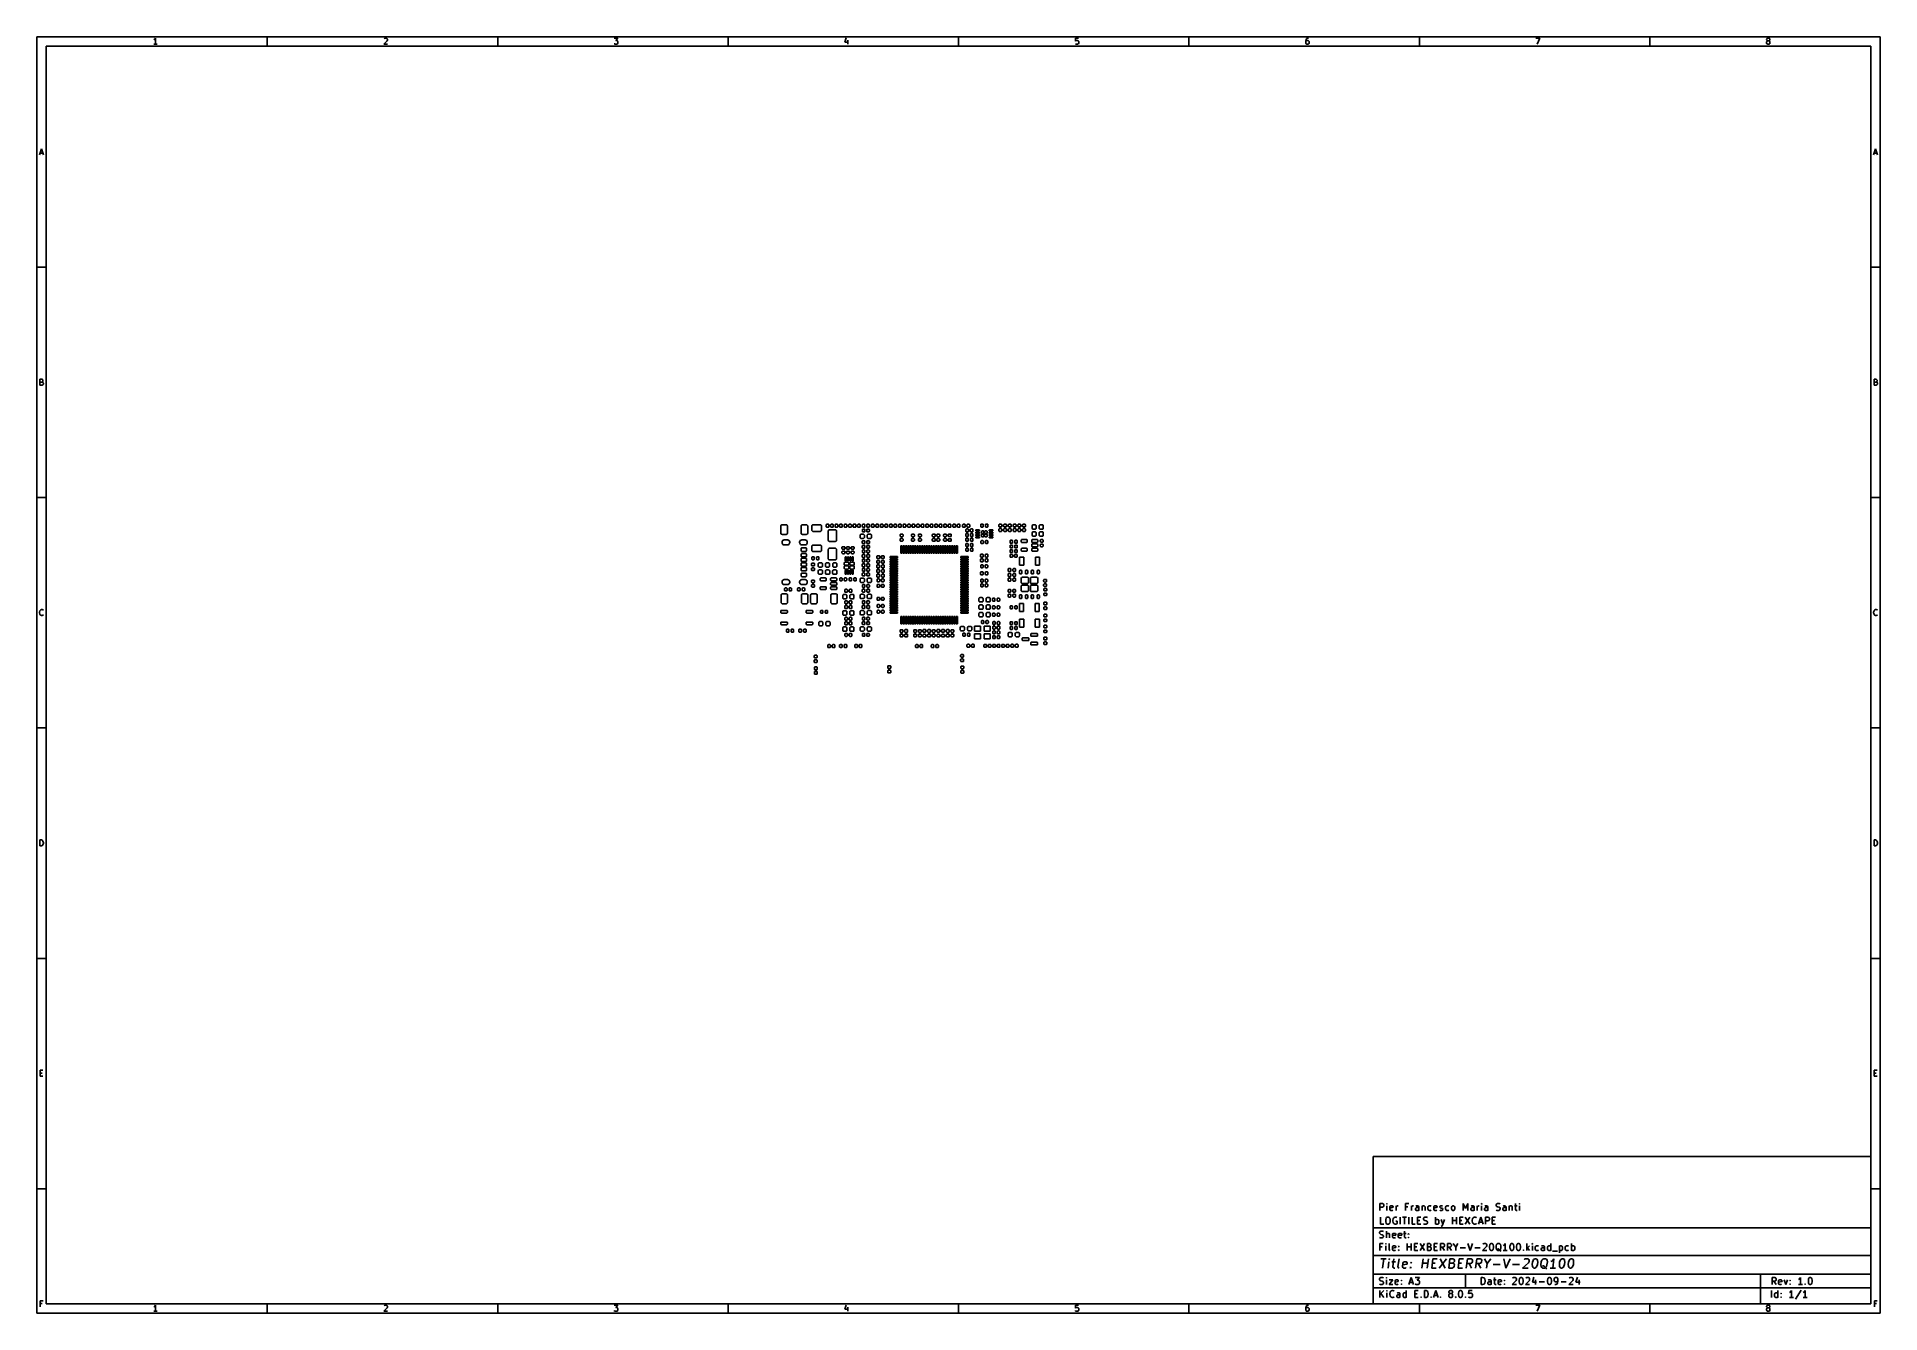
# Model space of a CAD drawing. Extents: x -3.5 to 12.2, y -7.4 to 3.5.
import ezdxf

# ---------------------------------------------------------------- set-up
doc = ezdxf.new("R2010")
doc.units = 0
doc.header["$MEASUREMENT"] = 0
doc.layers.add('BLACK', color=7, linetype='CONTINUOUS')

msp = doc.modelspace()

# ---------------------------------------------------------------- linework, layer by layer
at = {"layer": 'BLACK', "linetype": 'CONTINUOUS'}
for p, q in [((-3.543, 3.543), (12.204, 3.543)), ((-3.543, -7.362), (-3.543, 3.543)), ((-3.465, 3.465), (12.126, 3.465)), ((-3.465, -7.284), (-3.465, 3.465)), ((-2.541, 3.52), (-2.545, 3.517)), ((-2.516, 3.481), (-2.545, 3.481)), ((-2.536, 3.524), (-2.541, 3.52)), ((-2.531, 3.532), (-2.536, 3.524)), ((-2.531, 3.481), (-2.531, 3.532)), ((-1.575, 3.465), (-1.575, 3.543)), ((-0.55, 3.51), (-0.579, 3.481)), ((-0.579, 3.481), (-0.548, 3.481)), ((-0.577, 3.527), (-0.574, 3.529)), ((-0.574, 3.529), (-0.57, 3.532)), ((-0.57, 3.532), (-0.557, 3.532)), ((-0.557, 3.532), (-0.553, 3.529)), ((-0.553, 3.529), (-0.55, 3.527)), ((-0.55, 3.527), (-0.548, 3.522)), ((-0.548, 3.517), (-0.55, 3.51)), ((-0.548, 3.522), (-0.548, 3.517)), ((0.394, 3.465), (0.394, 3.543)), ((1.389, 3.532), (1.421, 3.532)), ((1.392, 3.483), (1.389, 3.485)), ((1.396, 3.481), (1.392, 3.483)), ((1.411, 3.481), (1.396, 3.481)), ((1.421, 3.532), (1.404, 3.512)), ((1.404, 3.512), (1.411, 3.512)), ((1.411, 3.512), (1.416, 3.51)), ((1.416, 3.483), (1.411, 3.481)), ((1.416, 3.51), (1.418, 3.507)), ((1.418, 3.485), (1.416, 3.483)), ((1.418, 3.507), (1.421, 3.503)), ((1.421, 3.49), (1.418, 3.485)), ((1.421, 3.503), (1.421, 3.49)), ((2.362, 3.465), (2.362, 3.543)), ((3.372, 3.534), (3.36, 3.498)), ((3.36, 3.498), (3.392, 3.498)), ((3.384, 3.515), (3.384, 3.481)), ((4.331, 3.465), (4.331, 3.543)), ((5.331, 3.532), (5.329, 3.507)), ((5.329, 3.507), (5.331, 3.51)), ((5.331, 3.483), (5.329, 3.485)), ((5.355, 3.532), (5.331, 3.532)), ((5.331, 3.51), (5.336, 3.512)), ((5.336, 3.481), (5.331, 3.483)), ((5.336, 3.512), (5.348, 3.512)), ((5.348, 3.481), (5.336, 3.481)), ((5.348, 3.512), (5.353, 3.51)), ((5.353, 3.483), (5.348, 3.481)), ((5.353, 3.51), (5.355, 3.507)), ((5.355, 3.485), (5.353, 3.483)), ((5.355, 3.507), (5.358, 3.503)), ((5.358, 3.49), (5.355, 3.485)), ((5.358, 3.503), (5.358, 3.49)), ((6.299, 3.465), (6.299, 3.543)), ((7.3, 3.52), (7.297, 3.51)), ((7.297, 3.51), (7.297, 3.49)), ((7.3, 3.507), (7.297, 3.503)), ((7.297, 3.49), (7.3, 3.485)), ((7.304, 3.527), (7.3, 3.52)), ((7.302, 3.51), (7.3, 3.507)), ((7.3, 3.485), (7.302, 3.483)), ((7.307, 3.512), (7.302, 3.51)), ((7.302, 3.483), (7.307, 3.481)), ((7.307, 3.529), (7.304, 3.527)), ((7.312, 3.532), (7.307, 3.529)), ((7.317, 3.512), (7.307, 3.512)), ((7.307, 3.481), (7.317, 3.481)), ((7.321, 3.532), (7.312, 3.532)), ((7.321, 3.51), (7.317, 3.512)), ((7.317, 3.481), (7.321, 3.483)), ((7.324, 3.507), (7.321, 3.51)), ((7.321, 3.483), (7.324, 3.485)), ((7.326, 3.503), (7.324, 3.507)), ((7.324, 3.485), (7.326, 3.49)), ((7.326, 3.49), (7.326, 3.503)), ((8.268, 3.465), (8.268, 3.543)), ((9.263, 3.532), (9.297, 3.532)), ((9.297, 3.532), (9.275, 3.481)), ((10.236, 3.465), (10.236, 3.543)), ((11.234, 3.522), (11.237, 3.527)), ((11.234, 3.52), (11.234, 3.522)), ((11.237, 3.515), (11.234, 3.52)), ((11.237, 3.505), (11.234, 3.5)), ((11.234, 3.5), (11.234, 3.49)), ((11.234, 3.49), (11.237, 3.485)), ((11.237, 3.527), (11.239, 3.529)), ((11.239, 3.512), (11.237, 3.515)), ((11.239, 3.507), (11.237, 3.505)), ((11.237, 3.485), (11.239, 3.483)), ((11.239, 3.529), (11.244, 3.532)), ((11.244, 3.51), (11.239, 3.512)), ((11.244, 3.51), (11.239, 3.507)), ((11.239, 3.483), (11.244, 3.481)), ((11.244, 3.532), (11.254, 3.532)), ((11.254, 3.51), (11.244, 3.51)), ((11.244, 3.481), (11.254, 3.481)), ((11.254, 3.532), (11.258, 3.529)), ((11.258, 3.512), (11.254, 3.51)), ((11.258, 3.507), (11.254, 3.51)), ((11.254, 3.481), (11.258, 3.483)), ((11.258, 3.529), (11.261, 3.527)), ((11.261, 3.515), (11.258, 3.512)), ((11.261, 3.505), (11.258, 3.507)), ((11.258, 3.483), (11.261, 3.485)), ((11.261, 3.527), (11.263, 3.522)), ((11.263, 3.52), (11.261, 3.515)), ((11.263, 3.5), (11.261, 3.505)), ((11.261, 3.485), (11.263, 3.49)), ((11.263, 3.522), (11.263, 3.52)), ((11.263, 3.49), (11.263, 3.5)), ((12.126, 3.465), (12.126, -7.284)), ((12.204, 3.543), (12.204, -7.362)), ((-3.521, 2.536), (-3.504, 2.587)), ((-3.516, 2.55), (-3.492, 2.55)), ((-3.504, 2.587), (-3.487, 2.536)), ((12.148, 2.536), (12.165, 2.587)), ((12.153, 2.55), (12.177, 2.55)), ((12.165, 2.587), (12.182, 2.536)), ((-3.543, 1.575), (-3.465, 1.575)), ((12.204, 1.575), (12.126, 1.575)), ((-3.517, 0.567), (-3.517, 0.618)), ((-3.517, 0.618), (-3.5, 0.618)), ((-3.5, 0.594), (-3.517, 0.594)), ((-3.498, 0.567), (-3.517, 0.567)), ((-3.5, 0.618), (-3.495, 0.616)), ((-3.495, 0.596), (-3.5, 0.594)), ((-3.5, 0.594), (-3.493, 0.592)), ((-3.493, 0.57), (-3.498, 0.567)), ((-3.495, 0.616), (-3.493, 0.613)), ((-3.493, 0.599), (-3.495, 0.596)), ((-3.493, 0.613), (-3.491, 0.609)), ((-3.491, 0.604), (-3.493, 0.599)), ((-3.493, 0.592), (-3.491, 0.589)), ((-3.491, 0.572), (-3.493, 0.57)), ((-3.491, 0.609), (-3.491, 0.604)), ((-3.491, 0.589), (-3.488, 0.584)), ((-3.488, 0.577), (-3.491, 0.572)), ((-3.488, 0.584), (-3.488, 0.577)), ((12.152, 0.567), (12.152, 0.618)), ((12.152, 0.618), (12.169, 0.618)), ((12.169, 0.594), (12.152, 0.594)), ((12.171, 0.567), (12.152, 0.567)), ((12.169, 0.618), (12.173, 0.616)), ((12.173, 0.596), (12.169, 0.594)), ((12.169, 0.594), (12.176, 0.592)), ((12.176, 0.57), (12.171, 0.567)), ((12.173, 0.616), (12.176, 0.613)), ((12.176, 0.599), (12.173, 0.596)), ((12.176, 0.613), (12.178, 0.609)), ((12.178, 0.604), (12.176, 0.599)), ((12.176, 0.592), (12.178, 0.589)), ((12.178, 0.572), (12.176, 0.57)), ((12.178, 0.609), (12.178, 0.604)), ((12.178, 0.589), (12.181, 0.584)), ((12.181, 0.577), (12.178, 0.572)), ((12.181, 0.584), (12.181, 0.577)), ((-3.543, -0.394), (-3.465, -0.394)), ((12.204, -0.394), (12.126, -0.394)), ((2.814, -0.631), (2.816, -0.628)), ((2.816, -0.628), (2.82, -0.626)), ((2.82, -0.626), (2.823, -0.625)), ((2.823, -0.625), (2.859, -0.625)), ((2.859, -0.625), (2.863, -0.626)), ((2.863, -0.626), (2.866, -0.628)), ((2.866, -0.628), (2.868, -0.631)), ((2.987, -0.631), (2.99, -0.628)), ((2.99, -0.628), (2.993, -0.626)), ((2.993, -0.626), (2.997, -0.625)), ((2.997, -0.625), (3.032, -0.625)), ((3.032, -0.625), (3.036, -0.626)), ((3.036, -0.626), (3.039, -0.628)), ((3.039, -0.628), (3.041, -0.631)), ((3.078, -0.633), (3.08, -0.629)), ((3.08, -0.629), (3.083, -0.627)), ((3.083, -0.627), (3.087, -0.627)), ((3.087, -0.627), (3.15, -0.627)), ((3.15, -0.627), (3.154, -0.627)), ((3.154, -0.627), (3.157, -0.629)), ((3.157, -0.629), (3.159, -0.633)), ((3.2, -0.625), (3.202, -0.623)), ((3.2, -0.627), (3.2, -0.625)), ((3.2, -0.64), (3.2, -0.627)), ((3.202, -0.623), (3.204, -0.622)), ((3.204, -0.622), (3.206, -0.621)), ((3.206, -0.621), (3.217, -0.621)), ((3.217, -0.621), (3.22, -0.622)), ((3.22, -0.622), (3.222, -0.623)), ((3.222, -0.623), (3.223, -0.625)), ((3.223, -0.625), (3.223, -0.627)), ((3.223, -0.627), (3.223, -0.64)), ((3.238, -0.627), (3.239, -0.625)), ((3.238, -0.64), (3.238, -0.627)), ((3.239, -0.625), (3.24, -0.623)), ((3.24, -0.623), (3.242, -0.622)), ((3.242, -0.622), (3.244, -0.621)), ((3.244, -0.621), (3.256, -0.621)), ((3.256, -0.621), (3.258, -0.622)), ((3.258, -0.622), (3.26, -0.623)), ((3.26, -0.623), (3.261, -0.625)), ((3.261, -0.625), (3.261, -0.627)), ((3.261, -0.627), (3.261, -0.64)), ((3.276, -0.625), (3.278, -0.623)), ((3.276, -0.627), (3.276, -0.625)), ((3.276, -0.64), (3.276, -0.627)), ((3.278, -0.623), (3.28, -0.622)), ((3.28, -0.622), (3.282, -0.621)), ((3.282, -0.621), (3.293, -0.621)), ((3.293, -0.621), (3.296, -0.622)), ((3.296, -0.622), (3.298, -0.623)), ((3.298, -0.623), (3.299, -0.625)), ((3.299, -0.625), (3.299, -0.627)), ((3.299, -0.627), (3.299, -0.64)), ((3.314, -0.627), (3.315, -0.625)), ((3.314, -0.64), (3.314, -0.627)), ((3.315, -0.625), (3.316, -0.623)), ((3.316, -0.623), (3.318, -0.622)), ((3.318, -0.622), (3.32, -0.621)), ((3.32, -0.621), (3.332, -0.621)), ((3.332, -0.621), (3.334, -0.622)), ((3.334, -0.622), (3.336, -0.623)), ((3.336, -0.623), (3.337, -0.625)), ((3.337, -0.625), (3.337, -0.627)), ((3.337, -0.627), (3.337, -0.64)), ((3.354, -0.625), (3.356, -0.623)), ((3.354, -0.627), (3.354, -0.625)), ((3.354, -0.64), (3.354, -0.627)), ((3.356, -0.623), (3.357, -0.622)), ((3.357, -0.622), (3.36, -0.621)), ((3.36, -0.621), (3.371, -0.621)), ((3.371, -0.621), (3.374, -0.622)), ((3.374, -0.622), (3.375, -0.623)), ((3.375, -0.623), (3.377, -0.625)), ((3.377, -0.625), (3.377, -0.627)), ((3.377, -0.627), (3.377, -0.64)), ((3.392, -0.627), (3.393, -0.625)), ((3.392, -0.64), (3.392, -0.627)), ((3.393, -0.625), (3.394, -0.623)), ((3.394, -0.623), (3.396, -0.622)), ((3.396, -0.622), (3.398, -0.621)), ((3.398, -0.621), (3.409, -0.621)), ((3.409, -0.621), (3.412, -0.622)), ((3.412, -0.622), (3.414, -0.623)), ((3.414, -0.623), (3.415, -0.625)), ((3.415, -0.625), (3.415, -0.627)), ((3.415, -0.627), (3.415, -0.64)), ((3.43, -0.625), (3.432, -0.623)), ((3.43, -0.627), (3.43, -0.625)), ((3.43, -0.64), (3.43, -0.627)), ((3.432, -0.623), (3.434, -0.622)), ((3.434, -0.622), (3.436, -0.621)), ((3.436, -0.621), (3.447, -0.621)), ((3.447, -0.621), (3.45, -0.622)), ((3.45, -0.622), (3.452, -0.623)), ((3.452, -0.623), (3.453, -0.625)), ((3.453, -0.625), (3.453, -0.627)), ((3.453, -0.627), (3.453, -0.64)), ((3.468, -0.627), (3.469, -0.625)), ((3.468, -0.64), (3.468, -0.627)), ((3.469, -0.625), (3.47, -0.623)), ((3.47, -0.623), (3.472, -0.622)), ((3.472, -0.622), (3.474, -0.621)), ((3.474, -0.621), (3.486, -0.621)), ((3.486, -0.621), (3.488, -0.622)), ((3.488, -0.622), (3.49, -0.623)), ((3.49, -0.623), (3.491, -0.625)), ((3.491, -0.625), (3.491, -0.627)), ((3.491, -0.627), (3.491, -0.64)), ((3.508, -0.627), (3.509, -0.625)), ((3.508, -0.64), (3.508, -0.627)), ((3.509, -0.625), (3.51, -0.623)), ((3.51, -0.623), (3.512, -0.622)), ((3.512, -0.622), (3.514, -0.621)), ((3.514, -0.621), (3.526, -0.621)), ((3.526, -0.621), (3.528, -0.622)), ((3.528, -0.622), (3.53, -0.623)), ((3.53, -0.623), (3.531, -0.625)), ((3.531, -0.625), (3.531, -0.627)), ((3.531, -0.627), (3.531, -0.64)), ((3.546, -0.627), (3.547, -0.625)), ((3.546, -0.64), (3.546, -0.627)), ((3.547, -0.625), (3.548, -0.623)), ((3.548, -0.623), (3.55, -0.622)), ((3.55, -0.622), (3.552, -0.621)), ((3.552, -0.621), (3.564, -0.621)), ((3.564, -0.621), (3.566, -0.622)), ((3.566, -0.622), (3.568, -0.623)), ((3.568, -0.623), (3.569, -0.625)), ((3.569, -0.625), (3.569, -0.627)), ((3.569, -0.627), (3.569, -0.64)), ((3.586, -0.625), (3.588, -0.623)), ((3.586, -0.627), (3.586, -0.625)), ((3.586, -0.64), (3.586, -0.627)), ((3.588, -0.623), (3.59, -0.622)), ((3.59, -0.622), (3.592, -0.621)), ((3.592, -0.621), (3.603, -0.621)), ((3.603, -0.621), (3.606, -0.622)), ((3.606, -0.622), (3.608, -0.623)), ((3.608, -0.623), (3.609, -0.625)), ((3.609, -0.625), (3.609, -0.627)), ((3.609, -0.627), (3.609, -0.64)), ((3.624, -0.627), (3.625, -0.625)), ((3.624, -0.64), (3.624, -0.627)), ((3.625, -0.625), (3.626, -0.623)), ((3.626, -0.623), (3.628, -0.622)), ((3.628, -0.622), (3.63, -0.621)), ((3.63, -0.621), (3.642, -0.621)), ((3.642, -0.621), (3.644, -0.622)), ((3.644, -0.622), (3.646, -0.623)), ((3.646, -0.623), (3.647, -0.625)), ((3.647, -0.625), (3.647, -0.627)), ((3.647, -0.627), (3.647, -0.64)), ((3.663, -0.627), (3.664, -0.625)), ((3.663, -0.64), (3.663, -0.627)), ((3.664, -0.625), (3.665, -0.623)), ((3.665, -0.623), (3.667, -0.622)), ((3.667, -0.622), (3.669, -0.621)), ((3.669, -0.621), (3.68, -0.621)), ((3.68, -0.621), (3.683, -0.622)), ((3.683, -0.622), (3.685, -0.623)), ((3.685, -0.623), (3.686, -0.625)), ((3.686, -0.625), (3.686, -0.627)), ((3.686, -0.627), (3.686, -0.64)), ((3.701, -0.627), (3.702, -0.625)), ((3.701, -0.64), (3.701, -0.627)), ((3.702, -0.625), (3.703, -0.623)), ((3.703, -0.623), (3.705, -0.622)), ((3.705, -0.622), (3.707, -0.621)), ((3.707, -0.621), (3.719, -0.621)), ((3.719, -0.621), (3.721, -0.622)), ((3.721, -0.622), (3.723, -0.623)), ((3.723, -0.623), (3.724, -0.625)), ((3.724, -0.625), (3.724, -0.627)), ((3.724, -0.627), (3.724, -0.64)), ((3.741, -0.627), (3.742, -0.625)), ((3.741, -0.64), (3.741, -0.627)), ((3.742, -0.625), (3.743, -0.623)), ((3.743, -0.623), (3.745, -0.622)), ((3.745, -0.622), (3.747, -0.621)), ((3.747, -0.621), (3.758, -0.621)), ((3.758, -0.621), (3.761, -0.622)), ((3.761, -0.622), (3.763, -0.623)), ((3.763, -0.623), (3.764, -0.625)), ((3.764, -0.625), (3.764, -0.627)), ((3.764, -0.627), (3.764, -0.64)), ((3.779, -0.627), (3.78, -0.625)), ((3.779, -0.64), (3.779, -0.627)), ((3.78, -0.625), (3.781, -0.623)), ((3.781, -0.623), (3.783, -0.622)), ((3.783, -0.622), (3.785, -0.621)), ((3.785, -0.621), (3.797, -0.621)), ((3.797, -0.621), (3.799, -0.622)), ((3.799, -0.622), (3.801, -0.623)), ((3.801, -0.623), (3.802, -0.625)), ((3.802, -0.625), (3.802, -0.627)), ((3.802, -0.627), (3.802, -0.64)), ((3.819, -0.625), (3.821, -0.623)), ((3.819, -0.627), (3.819, -0.625)), ((3.819, -0.64), (3.819, -0.627)), ((3.821, -0.623), (3.822, -0.622)), ((3.822, -0.622), (3.825, -0.621)), ((3.825, -0.621), (3.836, -0.621)), ((3.836, -0.621), (3.839, -0.622)), ((3.839, -0.622), (3.84, -0.623)), ((3.84, -0.623), (3.842, -0.625)), ((3.842, -0.625), (3.842, -0.627)), ((3.842, -0.627), (3.842, -0.64)), ((3.857, -0.627), (3.858, -0.625)), ((3.857, -0.64), (3.857, -0.627)), ((3.858, -0.625), (3.859, -0.623)), ((3.859, -0.623), (3.861, -0.622)), ((3.861, -0.622), (3.863, -0.621)), ((3.863, -0.621), (3.874, -0.621)), ((3.874, -0.621), (3.877, -0.622)), ((3.877, -0.622), (3.879, -0.623)), ((3.879, -0.623), (3.88, -0.625)), ((3.88, -0.625), (3.88, -0.627)), ((3.88, -0.627), (3.88, -0.64)), ((3.896, -0.627), (3.897, -0.625)), ((3.896, -0.64), (3.896, -0.627)), ((3.897, -0.625), (3.898, -0.623)), ((3.898, -0.623), (3.9, -0.622)), ((3.9, -0.622), (3.902, -0.621)), ((3.902, -0.621), (3.913, -0.621)), ((3.913, -0.621), (3.916, -0.622)), ((3.916, -0.622), (3.918, -0.623)), ((3.918, -0.623), (3.919, -0.625)), ((3.919, -0.625), (3.919, -0.627)), ((3.919, -0.627), (3.919, -0.64)), ((3.934, -0.627), (3.935, -0.625)), ((3.934, -0.64), (3.934, -0.627)), ((3.935, -0.625), (3.936, -0.623)), ((3.936, -0.623), (3.938, -0.622)), ((3.938, -0.622), (3.94, -0.621)), ((3.94, -0.621), (3.952, -0.621)), ((3.952, -0.621), (3.954, -0.622)), ((3.954, -0.622), (3.956, -0.623)), ((3.956, -0.623), (3.957, -0.625)), ((3.957, -0.625), (3.957, -0.627)), ((3.957, -0.627), (3.957, -0.64)), ((3.973, -0.625), (3.975, -0.623)), ((3.973, -0.627), (3.973, -0.625)), ((3.973, -0.64), (3.973, -0.627)), ((3.975, -0.623), (3.977, -0.622)), ((3.977, -0.622), (3.979, -0.621)), ((3.979, -0.621), (3.99, -0.621)), ((3.99, -0.621), (3.993, -0.622)), ((3.993, -0.622), (3.995, -0.623)), ((3.995, -0.623), (3.996, -0.625)), ((3.996, -0.625), (3.996, -0.627)), ((3.996, -0.627), (3.996, -0.64)), ((4.011, -0.627), (4.012, -0.625)), ((4.011, -0.64), (4.011, -0.627)), ((4.012, -0.625), (4.013, -0.623)), ((4.013, -0.623), (4.015, -0.622)), ((4.015, -0.622), (4.017, -0.621)), ((4.017, -0.621), (4.029, -0.621)), ((4.029, -0.621), (4.031, -0.622)), ((4.031, -0.622), (4.033, -0.623)), ((4.033, -0.623), (4.034, -0.625)), ((4.034, -0.625), (4.034, -0.627)), ((4.034, -0.627), (4.034, -0.64)), ((4.05, -0.625), (4.052, -0.623)), ((4.05, -0.627), (4.05, -0.625)), ((4.05, -0.64), (4.05, -0.627)), ((4.052, -0.623), (4.054, -0.622)), ((4.054, -0.622), (4.056, -0.621)), ((4.056, -0.621), (4.067, -0.621)), ((4.067, -0.621), (4.07, -0.622)), ((4.07, -0.622), (4.072, -0.623)), ((4.072, -0.623), (4.073, -0.625)), ((4.073, -0.625), (4.073, -0.627)), ((4.073, -0.627), (4.073, -0.64)), ((4.088, -0.627), (4.089, -0.625)), ((4.088, -0.64), (4.088, -0.627)), ((4.089, -0.625), (4.09, -0.623)), ((4.09, -0.623), (4.092, -0.622)), ((4.092, -0.622), (4.094, -0.621)), ((4.094, -0.621), (4.106, -0.621)), ((4.106, -0.621), (4.108, -0.622)), ((4.108, -0.622), (4.11, -0.623)), ((4.11, -0.623), (4.111, -0.625)), ((4.111, -0.625), (4.111, -0.627)), ((4.111, -0.627), (4.111, -0.64)), ((4.127, -0.627), (4.128, -0.625)), ((4.127, -0.64), (4.127, -0.627)), ((4.128, -0.625), (4.129, -0.623)), ((4.129, -0.623), (4.131, -0.622)), ((4.131, -0.622), (4.133, -0.621)), ((4.133, -0.621), (4.144, -0.621)), ((4.144, -0.621), (4.147, -0.622)), ((4.147, -0.622), (4.149, -0.623)), ((4.149, -0.623), (4.15, -0.625)), ((4.15, -0.625), (4.15, -0.627)), ((4.15, -0.627), (4.15, -0.64)), ((4.165, -0.627), (4.166, -0.625)), ((4.165, -0.64), (4.165, -0.627)), ((4.166, -0.625), (4.167, -0.623)), ((4.167, -0.623), (4.169, -0.622)), ((4.169, -0.622), (4.171, -0.621)), ((4.171, -0.621), (4.183, -0.621)), ((4.183, -0.621), (4.185, -0.622)), ((4.185, -0.622), (4.187, -0.623)), ((4.187, -0.623), (4.188, -0.625)), ((4.188, -0.625), (4.188, -0.627)), ((4.188, -0.627), (4.188, -0.64)), ((4.204, -0.627), (4.205, -0.625)), ((4.204, -0.64), (4.204, -0.627)), ((4.205, -0.625), (4.206, -0.623)), ((4.206, -0.623), (4.208, -0.622)), ((4.208, -0.622), (4.21, -0.621)), ((4.21, -0.621), (4.221, -0.621)), ((4.221, -0.621), (4.224, -0.622)), ((4.224, -0.622), (4.226, -0.623)), ((4.226, -0.623), (4.227, -0.625)), ((4.227, -0.625), (4.227, -0.627)), ((4.227, -0.627), (4.227, -0.64)), ((4.242, -0.627), (4.243, -0.625)), ((4.242, -0.64), (4.242, -0.627)), ((4.243, -0.625), (4.244, -0.623)), ((4.244, -0.623), (4.246, -0.622)), ((4.246, -0.622), (4.248, -0.621)), ((4.248, -0.621), (4.26, -0.621)), ((4.26, -0.621), (4.262, -0.622)), ((4.262, -0.622), (4.264, -0.623)), ((4.264, -0.623), (4.265, -0.625)), ((4.265, -0.625), (4.265, -0.627)), ((4.265, -0.627), (4.265, -0.64)), ((4.282, -0.625), (4.284, -0.623)), ((4.282, -0.627), (4.282, -0.625)), ((4.282, -0.64), (4.282, -0.627)), ((4.284, -0.623), (4.286, -0.622)), ((4.286, -0.622), (4.288, -0.621)), ((4.288, -0.621), (4.299, -0.621)), ((4.299, -0.621), (4.302, -0.622)), ((4.302, -0.622), (4.304, -0.623)), ((4.304, -0.623), (4.305, -0.625)), ((4.305, -0.625), (4.305, -0.627)), ((4.305, -0.627), (4.305, -0.64)), ((4.32, -0.627), (4.321, -0.625)), ((4.32, -0.64), (4.32, -0.627)), ((4.321, -0.625), (4.322, -0.623)), ((4.322, -0.623), (4.324, -0.622)), ((4.324, -0.622), (4.326, -0.621)), ((4.326, -0.621), (4.338, -0.621)), ((4.338, -0.621), (4.34, -0.622)), ((4.34, -0.622), (4.342, -0.623)), ((4.342, -0.623), (4.343, -0.625)), ((4.343, -0.625), (4.343, -0.627)), ((4.343, -0.627), (4.343, -0.64)), ((4.365, -0.627), (4.366, -0.625)), ((4.365, -0.64), (4.365, -0.627)), ((4.366, -0.625), (4.367, -0.623)), ((4.367, -0.623), (4.369, -0.622)), ((4.369, -0.622), (4.371, -0.621)), ((4.371, -0.621), (4.383, -0.621)), ((4.383, -0.621), (4.385, -0.622)), ((4.385, -0.622), (4.387, -0.623)), ((4.387, -0.623), (4.388, -0.625)), ((4.388, -0.625), (4.388, -0.627)), ((4.388, -0.627), (4.388, -0.64)), ((4.403, -0.627), (4.404, -0.625)), ((4.403, -0.64), (4.403, -0.627)), ((4.404, -0.625), (4.405, -0.623)), ((4.405, -0.623), (4.407, -0.622)), ((4.407, -0.622), (4.409, -0.621)), ((4.409, -0.621), (4.421, -0.621)), ((4.421, -0.621), (4.423, -0.622)), ((4.423, -0.622), (4.425, -0.623)), ((4.425, -0.623), (4.426, -0.625)), ((4.426, -0.625), (4.426, -0.627)), ((4.426, -0.627), (4.426, -0.64)), ((4.52, -0.623), (4.522, -0.622)), ((4.52, -0.625), (4.52, -0.623)), ((4.52, -0.64), (4.52, -0.625)), ((4.522, -0.622), (4.523, -0.62)), ((4.523, -0.62), (4.525, -0.62)), ((4.525, -0.62), (4.536, -0.62)), ((4.536, -0.62), (4.538, -0.62)), ((4.538, -0.62), (4.54, -0.622)), ((4.54, -0.622), (4.541, -0.623)), ((4.541, -0.623), (4.541, -0.625)), ((4.541, -0.625), (4.541, -0.64)), ((4.56, -0.625), (4.561, -0.623)), ((4.56, -0.64), (4.56, -0.625)), ((4.561, -0.623), (4.562, -0.622)), ((4.562, -0.622), (4.563, -0.62)), ((4.563, -0.62), (4.565, -0.62)), ((4.565, -0.62), (4.576, -0.62)), ((4.576, -0.62), (4.578, -0.62)), ((4.578, -0.62), (4.58, -0.622)), ((4.58, -0.622), (4.581, -0.623)), ((4.581, -0.623), (4.581, -0.625)), ((4.581, -0.625), (4.581, -0.64)), ((4.675, -0.627), (4.676, -0.625)), ((4.675, -0.638), (4.675, -0.627)), ((4.676, -0.625), (4.677, -0.623)), ((4.677, -0.623), (4.679, -0.621)), ((4.679, -0.621), (4.681, -0.621)), ((4.681, -0.621), (4.694, -0.621)), ((4.694, -0.621), (4.697, -0.621)), ((4.697, -0.621), (4.699, -0.623)), ((4.699, -0.623), (4.7, -0.625)), ((4.7, -0.625), (4.7, -0.627)), ((4.7, -0.627), (4.7, -0.638)), ((4.716, -0.627), (4.717, -0.625)), ((4.716, -0.638), (4.716, -0.627)), ((4.717, -0.625), (4.718, -0.623)), ((4.718, -0.623), (4.72, -0.621)), ((4.72, -0.621), (4.722, -0.621)), ((4.722, -0.621), (4.735, -0.621)), ((4.735, -0.621), (4.738, -0.621)), ((4.738, -0.621), (4.74, -0.623)), ((4.74, -0.623), (4.741, -0.625)), ((4.741, -0.625), (4.741, -0.627)), ((4.741, -0.627), (4.741, -0.638)), ((4.756, -0.627), (4.757, -0.625)), ((4.756, -0.638), (4.756, -0.627)), ((4.757, -0.625), (4.758, -0.623)), ((4.758, -0.623), (4.76, -0.621)), ((4.76, -0.621), (4.762, -0.621)), ((4.762, -0.621), (4.775, -0.621)), ((4.775, -0.621), (4.778, -0.621)), ((4.778, -0.621), (4.78, -0.623)), ((4.78, -0.623), (4.781, -0.625)), ((4.781, -0.625), (4.781, -0.627)), ((4.781, -0.627), (4.781, -0.638)), ((4.797, -0.627), (4.798, -0.625)), ((4.797, -0.638), (4.797, -0.627)), ((4.798, -0.625), (4.799, -0.623)), ((4.799, -0.623), (4.801, -0.621)), ((4.801, -0.621), (4.803, -0.621)), ((4.803, -0.621), (4.816, -0.621)), ((4.816, -0.621), (4.819, -0.621)), ((4.819, -0.621), (4.821, -0.623)), ((4.821, -0.623), (4.822, -0.625)), ((4.822, -0.625), (4.822, -0.627)), ((4.822, -0.627), (4.822, -0.638)), ((4.837, -0.627), (4.838, -0.625)), ((4.837, -0.638), (4.837, -0.627)), ((4.838, -0.625), (4.839, -0.623)), ((4.839, -0.623), (4.841, -0.621)), ((4.841, -0.621), (4.843, -0.621)), ((4.843, -0.621), (4.856, -0.621)), ((4.856, -0.621), (4.859, -0.621)), ((4.859, -0.621), (4.861, -0.623)), ((4.861, -0.623), (4.862, -0.625)), ((4.862, -0.625), (4.862, -0.627)), ((4.862, -0.627), (4.862, -0.638)), ((4.877, -0.627), (4.878, -0.625)), ((4.877, -0.638), (4.877, -0.627)), ((4.878, -0.625), (4.879, -0.623)), ((4.879, -0.623), (4.881, -0.621)), ((4.881, -0.621), (4.883, -0.621)), ((4.883, -0.621), (4.896, -0.621)), ((4.896, -0.621), (4.899, -0.621)), ((4.899, -0.621), (4.901, -0.623)), ((4.901, -0.623), (4.902, -0.625)), ((4.902, -0.625), (4.902, -0.627)), ((4.902, -0.627), (4.902, -0.638)), ((4.96, -0.631), (4.962, -0.629)), ((4.962, -0.629), (4.964, -0.627)), ((4.964, -0.627), (4.968, -0.626)), ((4.968, -0.626), (4.986, -0.626)), ((4.986, -0.626), (4.989, -0.627)), ((4.989, -0.627), (4.992, -0.629)), ((4.992, -0.629), (4.994, -0.631)), ((5.021, -0.631), (5.023, -0.629)), ((5.023, -0.629), (5.025, -0.627)), ((5.025, -0.627), (5.029, -0.626)), ((5.029, -0.626), (5.047, -0.626)), ((5.047, -0.626), (5.05, -0.627)), ((5.05, -0.627), (5.053, -0.629)), ((5.053, -0.629), (5.055, -0.631)), ((2.814, -0.635), (2.814, -0.631)), ((2.814, -0.698), (2.814, -0.635)), ((2.814, -0.702), (2.814, -0.698)), ((2.816, -0.705), (2.814, -0.702)), ((2.82, -0.707), (2.816, -0.705)), ((2.823, -0.708), (2.82, -0.707)), ((2.859, -0.708), (2.823, -0.708)), ((2.823, -0.773), (2.824, -0.767)), ((2.823, -0.778), (2.823, -0.773)), ((2.824, -0.784), (2.823, -0.778)), ((2.824, -0.767), (2.827, -0.762)), ((2.827, -0.789), (2.824, -0.784)), ((2.827, -0.762), (2.831, -0.758)), ((2.831, -0.758), (2.836, -0.756)), ((2.836, -0.756), (2.842, -0.754)), ((2.842, -0.754), (2.844, -0.754)), ((2.844, -0.754), (2.868, -0.754)), ((2.863, -0.707), (2.859, -0.708)), ((2.866, -0.705), (2.863, -0.707)), ((2.868, -0.702), (2.866, -0.705)), ((2.868, -0.631), (2.869, -0.635)), ((2.869, -0.698), (2.868, -0.702)), ((2.868, -0.754), (2.871, -0.754)), ((2.869, -0.635), (2.869, -0.698)), ((2.871, -0.754), (2.876, -0.756)), ((2.876, -0.756), (2.881, -0.758)), ((2.881, -0.758), (2.885, -0.762)), ((2.885, -0.762), (2.888, -0.767)), ((2.888, -0.784), (2.885, -0.789)), ((2.888, -0.767), (2.889, -0.773)), ((2.889, -0.778), (2.888, -0.784)), ((2.889, -0.773), (2.889, -0.778)), ((2.973, -0.773), (2.974, -0.767)), ((2.973, -0.778), (2.973, -0.773)), ((2.974, -0.784), (2.973, -0.778)), ((2.974, -0.767), (2.977, -0.762)), ((2.977, -0.789), (2.974, -0.784)), ((2.977, -0.762), (2.981, -0.758)), ((2.981, -0.758), (2.986, -0.756)), ((2.986, -0.756), (2.991, -0.754)), ((2.987, -0.635), (2.987, -0.631)), ((2.987, -0.698), (2.987, -0.635)), ((2.987, -0.702), (2.987, -0.698)), ((2.99, -0.705), (2.987, -0.702)), ((2.993, -0.707), (2.99, -0.705)), ((2.991, -0.754), (2.994, -0.754)), ((2.997, -0.708), (2.993, -0.707)), ((2.994, -0.754), (3.018, -0.754)), ((3.032, -0.708), (2.997, -0.708)), ((3.018, -0.754), (3.02, -0.754)), ((3.02, -0.754), (3.026, -0.756)), ((3.026, -0.756), (3.031, -0.758)), ((3.031, -0.758), (3.035, -0.762)), ((3.036, -0.707), (3.032, -0.708)), ((3.035, -0.762), (3.038, -0.767)), ((3.038, -0.784), (3.035, -0.789)), ((3.039, -0.705), (3.036, -0.707)), ((3.038, -0.767), (3.039, -0.773)), ((3.039, -0.778), (3.038, -0.784)), ((3.041, -0.702), (3.039, -0.705)), ((3.039, -0.773), (3.039, -0.778)), ((3.041, -0.631), (3.042, -0.635)), ((3.042, -0.698), (3.041, -0.702)), ((3.042, -0.635), (3.042, -0.698)), ((3.077, -0.636), (3.078, -0.633)), ((3.077, -0.672), (3.077, -0.636)), ((3.078, -0.676), (3.077, -0.672)), ((3.08, -0.679), (3.078, -0.676)), ((3.083, -0.681), (3.08, -0.679)), ((3.087, -0.682), (3.083, -0.681)), ((3.15, -0.682), (3.087, -0.682)), ((3.154, -0.681), (3.15, -0.682)), ((3.157, -0.679), (3.154, -0.681)), ((3.159, -0.676), (3.157, -0.679)), ((3.159, -0.633), (3.16, -0.636)), ((3.16, -0.672), (3.159, -0.676)), ((3.16, -0.636), (3.16, -0.672)), ((3.2, -0.643), (3.2, -0.64)), ((3.202, -0.645), (3.2, -0.643)), ((3.204, -0.646), (3.202, -0.645)), ((3.206, -0.646), (3.204, -0.646)), ((3.217, -0.646), (3.206, -0.646)), ((3.22, -0.646), (3.217, -0.646)), ((3.218, -0.68), (3.219, -0.676)), ((3.218, -0.758), (3.218, -0.68)), ((3.219, -0.762), (3.218, -0.758)), ((3.219, -0.676), (3.221, -0.673)), ((3.221, -0.765), (3.219, -0.762)), ((3.222, -0.645), (3.22, -0.646)), ((3.221, -0.673), (3.224, -0.67)), ((3.224, -0.767), (3.221, -0.765)), ((3.223, -0.643), (3.222, -0.645)), ((3.223, -0.64), (3.223, -0.643)), ((3.224, -0.67), (3.228, -0.67)), ((3.228, -0.768), (3.224, -0.767)), ((3.228, -0.67), (3.279, -0.67)), ((3.279, -0.768), (3.228, -0.768)), ((3.239, -0.643), (3.238, -0.64)), ((3.24, -0.645), (3.239, -0.643)), ((3.242, -0.646), (3.24, -0.645)), ((3.244, -0.646), (3.242, -0.646)), ((3.256, -0.646), (3.244, -0.646)), ((3.258, -0.646), (3.256, -0.646)), ((3.26, -0.645), (3.258, -0.646)), ((3.261, -0.643), (3.26, -0.645)), ((3.261, -0.64), (3.261, -0.643)), ((3.276, -0.643), (3.276, -0.64)), ((3.278, -0.645), (3.276, -0.643)), ((3.28, -0.646), (3.278, -0.645)), ((3.279, -0.67), (3.283, -0.67)), ((3.283, -0.767), (3.279, -0.768)), ((3.282, -0.646), (3.28, -0.646)), ((3.293, -0.646), (3.282, -0.646)), ((3.283, -0.67), (3.286, -0.673)), ((3.286, -0.765), (3.283, -0.767)), ((3.286, -0.673), (3.288, -0.676)), ((3.288, -0.762), (3.286, -0.765)), ((3.288, -0.676), (3.289, -0.68)), ((3.289, -0.758), (3.288, -0.762)), ((3.289, -0.68), (3.289, -0.758)), ((3.296, -0.646), (3.293, -0.646)), ((3.298, -0.645), (3.296, -0.646)), ((3.299, -0.643), (3.298, -0.645)), ((3.299, -0.64), (3.299, -0.643)), ((3.315, -0.643), (3.314, -0.64)), ((3.316, -0.645), (3.315, -0.643)), ((3.318, -0.646), (3.316, -0.645)), ((3.32, -0.646), (3.318, -0.646)), ((3.332, -0.646), (3.32, -0.646)), ((3.334, -0.646), (3.332, -0.646)), ((3.336, -0.645), (3.334, -0.646)), ((3.337, -0.643), (3.336, -0.645)), ((3.337, -0.64), (3.337, -0.643)), ((3.354, -0.643), (3.354, -0.64)), ((3.356, -0.645), (3.354, -0.643)), ((3.357, -0.646), (3.356, -0.645)), ((3.36, -0.646), (3.357, -0.646)), ((3.371, -0.646), (3.36, -0.646)), ((3.374, -0.646), (3.371, -0.646)), ((3.375, -0.645), (3.374, -0.646)), ((3.377, -0.643), (3.375, -0.645)), ((3.377, -0.64), (3.377, -0.643)), ((3.393, -0.643), (3.392, -0.64)), ((3.394, -0.645), (3.393, -0.643)), ((3.396, -0.646), (3.394, -0.645)), ((3.398, -0.646), (3.396, -0.646)), ((3.409, -0.646), (3.398, -0.646)), ((3.412, -0.646), (3.409, -0.646)), ((3.414, -0.645), (3.412, -0.646)), ((3.415, -0.643), (3.414, -0.645)), ((3.415, -0.64), (3.415, -0.643)), ((3.43, -0.643), (3.43, -0.64)), ((3.432, -0.645), (3.43, -0.643)), ((3.434, -0.646), (3.432, -0.645)), ((3.436, -0.646), (3.434, -0.646)), ((3.447, -0.646), (3.436, -0.646)), ((3.45, -0.646), (3.447, -0.646)), ((3.452, -0.645), (3.45, -0.646)), ((3.453, -0.643), (3.452, -0.645)), ((3.453, -0.64), (3.453, -0.643)), ((3.469, -0.643), (3.468, -0.64)), ((3.47, -0.645), (3.469, -0.643)), ((3.472, -0.646), (3.47, -0.645)), ((3.474, -0.646), (3.472, -0.646)), ((3.486, -0.646), (3.474, -0.646)), ((3.488, -0.646), (3.486, -0.646)), ((3.49, -0.645), (3.488, -0.646)), ((3.491, -0.643), (3.49, -0.645)), ((3.49, -0.715), (3.491, -0.711)), ((3.49, -0.735), (3.49, -0.715)), ((3.491, -0.738), (3.49, -0.735)), ((3.491, -0.64), (3.491, -0.643)), ((3.491, -0.711), (3.493, -0.709)), ((3.493, -0.741), (3.491, -0.738)), ((3.493, -0.709), (3.496, -0.707)), ((3.496, -0.743), (3.493, -0.741)), ((3.496, -0.707), (3.499, -0.706)), ((3.499, -0.743), (3.496, -0.743)), ((3.499, -0.706), (3.517, -0.706)), ((3.517, -0.743), (3.499, -0.743)), ((3.509, -0.643), (3.508, -0.64)), ((3.508, -0.766), (3.51, -0.764)), ((3.508, -0.768), (3.508, -0.766)), ((3.508, -0.781), (3.508, -0.768)), ((3.508, -0.784), (3.508, -0.781)), ((3.51, -0.786), (3.508, -0.784)), ((3.51, -0.645), (3.509, -0.643)), ((3.509, -0.666), (3.51, -0.664)), ((3.509, -0.668), (3.509, -0.666)), ((3.509, -0.681), (3.509, -0.668)), ((3.509, -0.683), (3.509, -0.681)), ((3.51, -0.685), (3.509, -0.683)), ((3.512, -0.646), (3.51, -0.645)), ((3.51, -0.664), (3.512, -0.663)), ((3.512, -0.686), (3.51, -0.685)), ((3.51, -0.764), (3.512, -0.763)), ((3.512, -0.787), (3.51, -0.786)), ((3.514, -0.646), (3.512, -0.646)), ((3.512, -0.663), (3.514, -0.662)), ((3.514, -0.687), (3.512, -0.686)), ((3.512, -0.763), (3.514, -0.762)), ((3.514, -0.787), (3.512, -0.787)), ((3.526, -0.646), (3.514, -0.646)), ((3.514, -0.662), (3.525, -0.662)), ((3.525, -0.687), (3.514, -0.687)), ((3.514, -0.762), (3.525, -0.762)), ((3.525, -0.787), (3.514, -0.787)), ((3.517, -0.706), (3.52, -0.707)), ((3.52, -0.743), (3.517, -0.743)), ((3.52, -0.707), (3.523, -0.709)), ((3.523, -0.741), (3.52, -0.743)), ((3.523, -0.709), (3.525, -0.711)), ((3.525, -0.738), (3.523, -0.741)), ((3.525, -0.662), (3.527, -0.663)), ((3.527, -0.686), (3.525, -0.687)), ((3.525, -0.711), (3.526, -0.715)), ((3.526, -0.735), (3.525, -0.738)), ((3.525, -0.762), (3.528, -0.763)), ((3.528, -0.787), (3.525, -0.787)), ((3.528, -0.646), (3.526, -0.646)), ((3.526, -0.715), (3.526, -0.735)), ((3.527, -0.663), (3.529, -0.664)), ((3.529, -0.685), (3.527, -0.686)), ((3.53, -0.645), (3.528, -0.646)), ((3.528, -0.763), (3.53, -0.764)), ((3.53, -0.786), (3.528, -0.787)), ((3.529, -0.664), (3.53, -0.666)), ((3.53, -0.683), (3.529, -0.685)), ((3.531, -0.643), (3.53, -0.645)), ((3.53, -0.666), (3.531, -0.668)), ((3.531, -0.681), (3.53, -0.683)), ((3.53, -0.764), (3.531, -0.766)), ((3.531, -0.784), (3.53, -0.786)), ((3.531, -0.64), (3.531, -0.643)), ((3.531, -0.668), (3.531, -0.681)), ((3.531, -0.766), (3.531, -0.768)), ((3.531, -0.768), (3.531, -0.781)), ((3.531, -0.781), (3.531, -0.784)), ((3.547, -0.643), (3.546, -0.64)), ((3.546, -0.768), (3.547, -0.766)), ((3.546, -0.781), (3.546, -0.768)), ((3.547, -0.784), (3.546, -0.781)), ((3.548, -0.645), (3.547, -0.643)), ((3.547, -0.666), (3.548, -0.664)), ((3.547, -0.668), (3.547, -0.666)), ((3.547, -0.681), (3.547, -0.668)), ((3.547, -0.683), (3.547, -0.681)), ((3.548, -0.685), (3.547, -0.683)), ((3.547, -0.766), (3.548, -0.764)), ((3.548, -0.786), (3.547, -0.784)), ((3.55, -0.646), (3.548, -0.645)), ((3.548, -0.664), (3.55, -0.663)), ((3.55, -0.686), (3.548, -0.685)), ((3.548, -0.764), (3.55, -0.763)), ((3.55, -0.787), (3.548, -0.786)), ((3.552, -0.646), (3.55, -0.646)), ((3.55, -0.663), (3.552, -0.662)), ((3.552, -0.687), (3.55, -0.686)), ((3.55, -0.763), (3.552, -0.762)), ((3.552, -0.787), (3.55, -0.787)), ((3.551, -0.715), (3.552, -0.711)), ((3.551, -0.735), (3.551, -0.715)), ((3.552, -0.738), (3.551, -0.735)), ((3.564, -0.646), (3.552, -0.646)), ((3.552, -0.662), (3.563, -0.662)), ((3.563, -0.687), (3.552, -0.687)), ((3.552, -0.711), (3.554, -0.709)), ((3.554, -0.741), (3.552, -0.738)), ((3.552, -0.762), (3.564, -0.762)), ((3.564, -0.787), (3.552, -0.787)), ((3.554, -0.709), (3.557, -0.707)), ((3.557, -0.743), (3.554, -0.741)), ((3.557, -0.707), (3.56, -0.706)), ((3.56, -0.743), (3.557, -0.743)), ((3.56, -0.706), (3.578, -0.706)), ((3.578, -0.743), (3.56, -0.743)), ((3.563, -0.662), (3.565, -0.663)), ((3.565, -0.686), (3.563, -0.687)), ((3.566, -0.646), (3.564, -0.646)), ((3.564, -0.762), (3.566, -0.763)), ((3.566, -0.787), (3.564, -0.787)), ((3.565, -0.663), (3.567, -0.664)), ((3.567, -0.685), (3.565, -0.686)), ((3.568, -0.645), (3.566, -0.646)), ((3.566, -0.763), (3.568, -0.764)), ((3.568, -0.786), (3.566, -0.787)), ((3.567, -0.664), (3.568, -0.666)), ((3.568, -0.683), (3.567, -0.685)), ((3.569, -0.643), (3.568, -0.645)), ((3.568, -0.666), (3.569, -0.668)), ((3.569, -0.681), (3.568, -0.683)), ((3.568, -0.764), (3.569, -0.766)), ((3.569, -0.784), (3.568, -0.786)), ((3.569, -0.64), (3.569, -0.643)), ((3.569, -0.668), (3.569, -0.681)), ((3.569, -0.766), (3.569, -0.768)), ((3.569, -0.768), (3.569, -0.781)), ((3.569, -0.781), (3.569, -0.784)), ((3.578, -0.706), (3.581, -0.707)), ((3.581, -0.743), (3.578, -0.743)), ((3.581, -0.707), (3.584, -0.709)), ((3.584, -0.741), (3.581, -0.743)), ((3.584, -0.709), (3.586, -0.711)), ((3.586, -0.738), (3.584, -0.741)), ((3.586, -0.643), (3.586, -0.64)), ((3.588, -0.645), (3.586, -0.643)), ((3.586, -0.711), (3.587, -0.715)), ((3.587, -0.735), (3.586, -0.738)), ((3.587, -0.715), (3.587, -0.735)), ((3.59, -0.646), (3.588, -0.645)), ((3.592, -0.646), (3.59, -0.646)), ((3.603, -0.646), (3.592, -0.646)), ((3.606, -0.646), (3.603, -0.646)), ((3.608, -0.645), (3.606, -0.646)), ((3.609, -0.643), (3.608, -0.645)), ((3.609, -0.64), (3.609, -0.643)), ((3.625, -0.643), (3.624, -0.64)), ((3.626, -0.645), (3.625, -0.643)), ((3.628, -0.646), (3.626, -0.645)), ((3.63, -0.646), (3.628, -0.646)), ((3.642, -0.646), (3.63, -0.646)), ((3.644, -0.646), (3.642, -0.646)), ((3.646, -0.645), (3.644, -0.646)), ((3.647, -0.643), (3.646, -0.645)), ((3.647, -0.64), (3.647, -0.643)), ((3.664, -0.643), (3.663, -0.64)), ((3.665, -0.645), (3.664, -0.643)), ((3.667, -0.646), (3.665, -0.645)), ((3.669, -0.646), (3.667, -0.646)), ((3.68, -0.646), (3.669, -0.646)), ((3.683, -0.646), (3.68, -0.646)), ((3.685, -0.645), (3.683, -0.646)), ((3.686, -0.643), (3.685, -0.645)), ((3.686, -0.64), (3.686, -0.643)), ((3.702, -0.643), (3.701, -0.64)), ((3.703, -0.645), (3.702, -0.643)), ((3.705, -0.646), (3.703, -0.645)), ((3.707, -0.646), (3.705, -0.646)), ((3.719, -0.646), (3.707, -0.646)), ((3.721, -0.646), (3.719, -0.646)), ((3.723, -0.645), (3.721, -0.646)), ((3.724, -0.643), (3.723, -0.645)), ((3.724, -0.64), (3.724, -0.643)), ((3.742, -0.643), (3.741, -0.64)), ((3.743, -0.645), (3.742, -0.643)), ((3.745, -0.646), (3.743, -0.645)), ((3.747, -0.646), (3.745, -0.646)), ((3.758, -0.646), (3.747, -0.646)), ((3.761, -0.646), (3.758, -0.646)), ((3.763, -0.645), (3.761, -0.646)), ((3.764, -0.643), (3.763, -0.645)), ((3.764, -0.64), (3.764, -0.643)), ((3.78, -0.643), (3.779, -0.64)), ((3.781, -0.645), (3.78, -0.643)), ((3.783, -0.646), (3.781, -0.645)), ((3.785, -0.646), (3.783, -0.646)), ((3.797, -0.646), (3.785, -0.646)), ((3.799, -0.646), (3.797, -0.646)), ((3.801, -0.645), (3.799, -0.646)), ((3.802, -0.643), (3.801, -0.645)), ((3.802, -0.64), (3.802, -0.643)), ((3.819, -0.643), (3.819, -0.64)), ((3.821, -0.645), (3.819, -0.643)), ((3.822, -0.646), (3.821, -0.645)), ((3.825, -0.646), (3.822, -0.646)), ((3.836, -0.646), (3.825, -0.646)), ((3.832, -0.711), (3.833, -0.709)), ((3.832, -0.722), (3.832, -0.711)), ((3.833, -0.724), (3.832, -0.722)), ((3.832, -0.749), (3.833, -0.747)), ((3.832, -0.76), (3.832, -0.749)), ((3.833, -0.762), (3.832, -0.76)), ((3.833, -0.709), (3.834, -0.707)), ((3.834, -0.726), (3.833, -0.724)), ((3.833, -0.747), (3.834, -0.745)), ((3.834, -0.764), (3.833, -0.762)), ((3.834, -0.707), (3.836, -0.706)), ((3.836, -0.727), (3.834, -0.726)), ((3.834, -0.745), (3.836, -0.744)), ((3.836, -0.765), (3.834, -0.764)), ((3.839, -0.646), (3.836, -0.646)), ((3.836, -0.706), (3.838, -0.706)), ((3.838, -0.728), (3.836, -0.727)), ((3.836, -0.744), (3.838, -0.744)), ((3.838, -0.766), (3.836, -0.765)), ((3.838, -0.706), (3.851, -0.706)), ((3.851, -0.728), (3.838, -0.728)), ((3.838, -0.744), (3.851, -0.744)), ((3.851, -0.766), (3.838, -0.766)), ((3.84, -0.645), (3.839, -0.646)), ((3.842, -0.643), (3.84, -0.645)), ((3.842, -0.64), (3.842, -0.643)), ((3.851, -0.706), (3.853, -0.706)), ((3.853, -0.727), (3.851, -0.728)), ((3.851, -0.744), (3.853, -0.744)), ((3.853, -0.765), (3.851, -0.766)), ((3.853, -0.706), (3.855, -0.707)), ((3.855, -0.726), (3.853, -0.727)), ((3.853, -0.744), (3.855, -0.745)), ((3.855, -0.764), (3.853, -0.765)), ((3.855, -0.707), (3.856, -0.709)), ((3.856, -0.724), (3.855, -0.726)), ((3.855, -0.745), (3.856, -0.747)), ((3.856, -0.762), (3.855, -0.764)), ((3.856, -0.709), (3.857, -0.711)), ((3.857, -0.722), (3.856, -0.724)), ((3.856, -0.747), (3.857, -0.749)), ((3.857, -0.76), (3.856, -0.762)), ((3.858, -0.643), (3.857, -0.64)), ((3.857, -0.711), (3.857, -0.722)), ((3.857, -0.749), (3.857, -0.76)), ((3.859, -0.645), (3.858, -0.643)), ((3.861, -0.646), (3.859, -0.645)), ((3.863, -0.646), (3.861, -0.646)), ((3.874, -0.646), (3.863, -0.646)), ((3.877, -0.646), (3.874, -0.646)), ((3.879, -0.645), (3.877, -0.646)), ((3.88, -0.643), (3.879, -0.645)), ((3.88, -0.64), (3.88, -0.643)), ((3.897, -0.643), (3.896, -0.64)), ((3.898, -0.645), (3.897, -0.643)), ((3.9, -0.646), (3.898, -0.645)), ((3.902, -0.646), (3.9, -0.646)), ((3.913, -0.646), (3.902, -0.646)), ((3.916, -0.646), (3.913, -0.646)), ((3.918, -0.645), (3.916, -0.646)), ((3.919, -0.643), (3.918, -0.645)), ((3.919, -0.64), (3.919, -0.643)), ((3.929, -0.711), (3.93, -0.709)), ((3.929, -0.722), (3.929, -0.711)), ((3.93, -0.724), (3.929, -0.722)), ((3.929, -0.749), (3.93, -0.747)), ((3.929, -0.76), (3.929, -0.749)), ((3.93, -0.762), (3.929, -0.76)), ((3.93, -0.709), (3.931, -0.707)), ((3.931, -0.726), (3.93, -0.724)), ((3.93, -0.747), (3.931, -0.745)), ((3.931, -0.764), (3.93, -0.762)), ((3.931, -0.707), (3.933, -0.706)), ((3.933, -0.727), (3.931, -0.726)), ((3.931, -0.745), (3.933, -0.744)), ((3.933, -0.765), (3.931, -0.764)), ((3.933, -0.706), (3.935, -0.706)), ((3.935, -0.728), (3.933, -0.727)), ((3.933, -0.744), (3.935, -0.744)), ((3.935, -0.766), (3.933, -0.765)), ((3.935, -0.643), (3.934, -0.64)), ((3.936, -0.645), (3.935, -0.643)), ((3.935, -0.706), (3.948, -0.706)), ((3.948, -0.728), (3.935, -0.728)), ((3.935, -0.744), (3.948, -0.744)), ((3.948, -0.766), (3.935, -0.766)), ((3.938, -0.646), (3.936, -0.645)), ((3.94, -0.646), (3.938, -0.646)), ((3.952, -0.646), (3.94, -0.646)), ((3.948, -0.706), (3.95, -0.706)), ((3.95, -0.727), (3.948, -0.728)), ((3.948, -0.744), (3.95, -0.744)), ((3.95, -0.765), (3.948, -0.766)), ((3.95, -0.706), (3.952, -0.707)), ((3.952, -0.726), (3.95, -0.727)), ((3.95, -0.744), (3.952, -0.745)), ((3.952, -0.764), (3.95, -0.765)), ((3.954, -0.646), (3.952, -0.646)), ((3.952, -0.707), (3.953, -0.709)), ((3.953, -0.724), (3.952, -0.726)), ((3.952, -0.745), (3.953, -0.747)), ((3.953, -0.762), (3.952, -0.764)), ((3.953, -0.709), (3.954, -0.711)), ((3.954, -0.722), (3.953, -0.724)), ((3.953, -0.747), (3.954, -0.749)), ((3.954, -0.76), (3.953, -0.762)), ((3.956, -0.645), (3.954, -0.646)), ((3.954, -0.711), (3.954, -0.722)), ((3.954, -0.749), (3.954, -0.76)), ((3.957, -0.643), (3.956, -0.645)), ((3.957, -0.64), (3.957, -0.643)), ((3.973, -0.643), (3.973, -0.64)), ((3.975, -0.645), (3.973, -0.643)), ((3.977, -0.646), (3.975, -0.645)), ((3.979, -0.646), (3.977, -0.646)), ((3.99, -0.646), (3.979, -0.646)), ((3.988, -0.711), (3.989, -0.709)), ((3.988, -0.722), (3.988, -0.711)), ((3.989, -0.724), (3.988, -0.722)), ((3.988, -0.749), (3.989, -0.747)), ((3.988, -0.76), (3.988, -0.749)), ((3.989, -0.762), (3.988, -0.76)), ((3.989, -0.709), (3.99, -0.707)), ((3.99, -0.726), (3.989, -0.724)), ((3.989, -0.747), (3.99, -0.745)), ((3.99, -0.764), (3.989, -0.762)), ((3.993, -0.646), (3.99, -0.646)), ((3.99, -0.707), (3.992, -0.706)), ((3.992, -0.727), (3.99, -0.726)), ((3.99, -0.745), (3.992, -0.744)), ((3.992, -0.765), (3.99, -0.764)), ((3.992, -0.706), (3.994, -0.706)), ((3.994, -0.728), (3.992, -0.727)), ((3.992, -0.744), (3.994, -0.744)), ((3.994, -0.766), (3.992, -0.765)), ((3.995, -0.645), (3.993, -0.646)), ((3.994, -0.706), (4.007, -0.706)), ((4.007, -0.728), (3.994, -0.728)), ((3.994, -0.744), (4.007, -0.744)), ((4.007, -0.766), (3.994, -0.766)), ((3.996, -0.643), (3.995, -0.645)), ((3.996, -0.64), (3.996, -0.643)), ((4.007, -0.706), (4.009, -0.706)), ((4.009, -0.727), (4.007, -0.728)), ((4.007, -0.744), (4.009, -0.744)), ((4.009, -0.765), (4.007, -0.766)), ((4.009, -0.706), (4.011, -0.707)), ((4.011, -0.726), (4.009, -0.727)), ((4.009, -0.744), (4.011, -0.745)), ((4.011, -0.764), (4.009, -0.765)), ((4.012, -0.643), (4.011, -0.64)), ((4.011, -0.707), (4.012, -0.709)), ((4.012, -0.724), (4.011, -0.726)), ((4.011, -0.745), (4.012, -0.747)), ((4.012, -0.762), (4.011, -0.764)), ((4.013, -0.645), (4.012, -0.643)), ((4.012, -0.709), (4.013, -0.711)), ((4.013, -0.722), (4.012, -0.724)), ((4.012, -0.747), (4.013, -0.749)), ((4.013, -0.76), (4.012, -0.762)), ((4.015, -0.646), (4.013, -0.645)), ((4.013, -0.711), (4.013, -0.722)), ((4.013, -0.749), (4.013, -0.76)), ((4.017, -0.646), (4.015, -0.646)), ((4.029, -0.646), (4.017, -0.646)), ((4.031, -0.646), (4.029, -0.646)), ((4.033, -0.645), (4.031, -0.646)), ((4.034, -0.643), (4.033, -0.645)), ((4.034, -0.64), (4.034, -0.643)), ((4.05, -0.643), (4.05, -0.64)), ((4.052, -0.645), (4.05, -0.643)), ((4.054, -0.646), (4.052, -0.645)), ((4.056, -0.646), (4.054, -0.646)), ((4.067, -0.646), (4.056, -0.646)), ((4.07, -0.646), (4.067, -0.646)), ((4.072, -0.645), (4.07, -0.646)), ((4.073, -0.643), (4.072, -0.645)), ((4.073, -0.64), (4.073, -0.643)), ((4.089, -0.643), (4.088, -0.64)), ((4.09, -0.645), (4.089, -0.643)), ((4.092, -0.646), (4.09, -0.645)), ((4.094, -0.646), (4.092, -0.646)), ((4.106, -0.646), (4.094, -0.646)), ((4.108, -0.646), (4.106, -0.646)), ((4.106, -0.711), (4.107, -0.709)), ((4.106, -0.722), (4.106, -0.711)), ((4.107, -0.725), (4.106, -0.722)), ((4.106, -0.749), (4.107, -0.747)), ((4.106, -0.761), (4.106, -0.749)), ((4.107, -0.763), (4.106, -0.761)), ((4.107, -0.709), (4.108, -0.707)), ((4.108, -0.727), (4.107, -0.725)), ((4.107, -0.747), (4.108, -0.745)), ((4.108, -0.765), (4.107, -0.763)), ((4.11, -0.645), (4.108, -0.646)), ((4.108, -0.707), (4.11, -0.705)), ((4.11, -0.728), (4.108, -0.727)), ((4.108, -0.745), (4.11, -0.744)), ((4.11, -0.766), (4.108, -0.765)), ((4.111, -0.643), (4.11, -0.645)), ((4.11, -0.705), (4.112, -0.705)), ((4.112, -0.728), (4.11, -0.728)), ((4.11, -0.744), (4.112, -0.743)), ((4.112, -0.766), (4.11, -0.766)), ((4.111, -0.64), (4.111, -0.643)), ((4.112, -0.705), (4.125, -0.705)), ((4.125, -0.728), (4.112, -0.728)), ((4.112, -0.743), (4.125, -0.743)), ((4.125, -0.766), (4.112, -0.766)), ((4.125, -0.705), (4.128, -0.705)), ((4.128, -0.728), (4.125, -0.728)), ((4.125, -0.743), (4.128, -0.744)), ((4.128, -0.766), (4.125, -0.766)), ((4.128, -0.643), (4.127, -0.64)), ((4.129, -0.645), (4.128, -0.643)), ((4.128, -0.705), (4.13, -0.707)), ((4.13, -0.727), (4.128, -0.728)), ((4.128, -0.744), (4.13, -0.745)), ((4.13, -0.765), (4.128, -0.766)), ((4.131, -0.646), (4.129, -0.645)), ((4.13, -0.707), (4.131, -0.709)), ((4.131, -0.725), (4.13, -0.727)), ((4.13, -0.745), (4.131, -0.747)), ((4.131, -0.763), (4.13, -0.765)), ((4.133, -0.646), (4.131, -0.646)), ((4.131, -0.709), (4.131, -0.711)), ((4.131, -0.711), (4.131, -0.722)), ((4.131, -0.722), (4.131, -0.725)), ((4.131, -0.747), (4.131, -0.749)), ((4.131, -0.749), (4.131, -0.761)), ((4.131, -0.761), (4.131, -0.763)), ((4.144, -0.646), (4.133, -0.646)), ((4.147, -0.646), (4.144, -0.646)), ((4.145, -0.711), (4.146, -0.709)), ((4.145, -0.722), (4.145, -0.711)), ((4.146, -0.724), (4.145, -0.722)), ((4.145, -0.749), (4.146, -0.747)), ((4.145, -0.76), (4.145, -0.749)), ((4.146, -0.762), (4.145, -0.76)), ((4.146, -0.709), (4.147, -0.707)), ((4.147, -0.726), (4.146, -0.724)), ((4.146, -0.747), (4.147, -0.745)), ((4.147, -0.764), (4.146, -0.762)), ((4.149, -0.645), (4.147, -0.646)), ((4.147, -0.707), (4.149, -0.706)), ((4.149, -0.727), (4.147, -0.726)), ((4.147, -0.745), (4.149, -0.744)), ((4.149, -0.765), (4.147, -0.764)), ((4.15, -0.643), (4.149, -0.645)), ((4.149, -0.706), (4.151, -0.706)), ((4.151, -0.728), (4.149, -0.727)), ((4.149, -0.744), (4.151, -0.744)), ((4.151, -0.766), (4.149, -0.765)), ((4.15, -0.64), (4.15, -0.643)), ((4.151, -0.706), (4.164, -0.706)), ((4.164, -0.728), (4.151, -0.728)), ((4.151, -0.744), (4.164, -0.744)), ((4.164, -0.766), (4.151, -0.766)), ((4.164, -0.706), (4.166, -0.706)), ((4.166, -0.727), (4.164, -0.728)), ((4.164, -0.744), (4.166, -0.744)), ((4.166, -0.765), (4.164, -0.766)), ((4.166, -0.643), (4.165, -0.64)), ((4.167, -0.645), (4.166, -0.643)), ((4.166, -0.706), (4.168, -0.707)), ((4.168, -0.726), (4.166, -0.727)), ((4.166, -0.744), (4.168, -0.745)), ((4.168, -0.764), (4.166, -0.765)), ((4.169, -0.646), (4.167, -0.645)), ((4.168, -0.707), (4.169, -0.709)), ((4.169, -0.724), (4.168, -0.726)), ((4.168, -0.745), (4.169, -0.747)), ((4.169, -0.762), (4.168, -0.764)), ((4.171, -0.646), (4.169, -0.646)), ((4.169, -0.709), (4.17, -0.711)), ((4.17, -0.722), (4.169, -0.724)), ((4.169, -0.747), (4.17, -0.749)), ((4.17, -0.76), (4.169, -0.762)), ((4.17, -0.711), (4.17, -0.722)), ((4.17, -0.749), (4.17, -0.76)), ((4.183, -0.646), (4.171, -0.646)), ((4.185, -0.646), (4.183, -0.646)), ((4.187, -0.645), (4.185, -0.646)), ((4.188, -0.643), (4.187, -0.645)), ((4.188, -0.64), (4.188, -0.643)), ((4.203, -0.711), (4.204, -0.709)), ((4.203, -0.722), (4.203, -0.711)), ((4.204, -0.724), (4.203, -0.722)), ((4.203, -0.749), (4.204, -0.747)), ((4.203, -0.76), (4.203, -0.749)), ((4.204, -0.762), (4.203, -0.76)), ((4.205, -0.643), (4.204, -0.64)), ((4.204, -0.709), (4.205, -0.707)), ((4.205, -0.726), (4.204, -0.724)), ((4.204, -0.747), (4.205, -0.745)), ((4.205, -0.764), (4.204, -0.762)), ((4.206, -0.645), (4.205, -0.643)), ((4.205, -0.707), (4.207, -0.706)), ((4.207, -0.727), (4.205, -0.726)), ((4.205, -0.745), (4.207, -0.744)), ((4.207, -0.765), (4.205, -0.764)), ((4.208, -0.646), (4.206, -0.645)), ((4.207, -0.706), (4.209, -0.706)), ((4.209, -0.728), (4.207, -0.727)), ((4.207, -0.744), (4.209, -0.744)), ((4.209, -0.766), (4.207, -0.765)), ((4.21, -0.646), (4.208, -0.646)), ((4.209, -0.706), (4.222, -0.706)), ((4.222, -0.728), (4.209, -0.728)), ((4.209, -0.744), (4.222, -0.744)), ((4.222, -0.766), (4.209, -0.766)), ((4.221, -0.646), (4.21, -0.646)), ((4.224, -0.646), (4.221, -0.646)), ((4.222, -0.706), (4.224, -0.706)), ((4.224, -0.727), (4.222, -0.728)), ((4.222, -0.744), (4.224, -0.744)), ((4.224, -0.765), (4.222, -0.766)), ((4.226, -0.645), (4.224, -0.646)), ((4.224, -0.706), (4.226, -0.707)), ((4.226, -0.726), (4.224, -0.727)), ((4.224, -0.744), (4.226, -0.745)), ((4.226, -0.764), (4.224, -0.765)), ((4.227, -0.643), (4.226, -0.645)), ((4.226, -0.707), (4.227, -0.709)), ((4.227, -0.724), (4.226, -0.726)), ((4.226, -0.745), (4.227, -0.747)), ((4.227, -0.762), (4.226, -0.764)), ((4.227, -0.64), (4.227, -0.643)), ((4.227, -0.709), (4.228, -0.711)), ((4.228, -0.722), (4.227, -0.724)), ((4.227, -0.747), (4.228, -0.749)), ((4.228, -0.76), (4.227, -0.762)), ((4.228, -0.711), (4.228, -0.722)), ((4.228, -0.749), (4.228, -0.76)), ((4.243, -0.643), (4.242, -0.64)), ((4.244, -0.645), (4.243, -0.643)), ((4.243, -0.708), (4.245, -0.707)), ((4.243, -0.71), (4.243, -0.708)), ((4.243, -0.721), (4.243, -0.71)), ((4.243, -0.723), (4.243, -0.721)), ((4.245, -0.725), (4.243, -0.723)), ((4.243, -0.748), (4.245, -0.747)), ((4.243, -0.75), (4.243, -0.748)), ((4.243, -0.761), (4.243, -0.75)), ((4.243, -0.763), (4.243, -0.761)), ((4.245, -0.765), (4.243, -0.763)), ((4.246, -0.646), (4.244, -0.645)), ((4.245, -0.707), (4.246, -0.705)), ((4.246, -0.726), (4.245, -0.725)), ((4.245, -0.747), (4.246, -0.746)), ((4.246, -0.766), (4.245, -0.765)), ((4.248, -0.646), (4.246, -0.646)), ((4.246, -0.705), (4.248, -0.705)), ((4.248, -0.726), (4.246, -0.726)), ((4.246, -0.746), (4.248, -0.745)), ((4.248, -0.766), (4.246, -0.766)), ((4.26, -0.646), (4.248, -0.646)), ((4.248, -0.705), (4.263, -0.705)), ((4.263, -0.726), (4.248, -0.726)), ((4.248, -0.745), (4.263, -0.745)), ((4.263, -0.766), (4.248, -0.766)), ((4.262, -0.646), (4.26, -0.646)), ((4.264, -0.645), (4.262, -0.646)), ((4.263, -0.705), (4.265, -0.705)), ((4.265, -0.726), (4.263, -0.726)), ((4.263, -0.745), (4.265, -0.746)), ((4.265, -0.766), (4.263, -0.766)), ((4.265, -0.643), (4.264, -0.645)), ((4.265, -0.64), (4.265, -0.643)), ((4.265, -0.705), (4.267, -0.707)), ((4.267, -0.725), (4.265, -0.726)), ((4.265, -0.746), (4.267, -0.747)), ((4.267, -0.765), (4.265, -0.766)), ((4.267, -0.707), (4.268, -0.708)), ((4.268, -0.723), (4.267, -0.725)), ((4.267, -0.747), (4.268, -0.748)), ((4.268, -0.763), (4.267, -0.765)), ((4.268, -0.708), (4.268, -0.71)), ((4.268, -0.71), (4.268, -0.721)), ((4.268, -0.721), (4.268, -0.723)), ((4.268, -0.748), (4.268, -0.75)), ((4.268, -0.75), (4.268, -0.761)), ((4.268, -0.761), (4.268, -0.763)), ((4.282, -0.643), (4.282, -0.64)), ((4.284, -0.645), (4.282, -0.643)), ((4.286, -0.646), (4.284, -0.645)), ((4.288, -0.646), (4.286, -0.646)), ((4.299, -0.646), (4.288, -0.646)), ((4.302, -0.646), (4.299, -0.646)), ((4.304, -0.645), (4.302, -0.646)), ((4.305, -0.643), (4.304, -0.645)), ((4.305, -0.64), (4.305, -0.643)), ((4.321, -0.643), (4.32, -0.64)), ((4.322, -0.645), (4.321, -0.643)), ((4.324, -0.646), (4.322, -0.645)), ((4.326, -0.646), (4.324, -0.646)), ((4.338, -0.646), (4.326, -0.646)), ((4.34, -0.646), (4.338, -0.646)), ((4.342, -0.645), (4.34, -0.646)), ((4.343, -0.643), (4.342, -0.645)), ((4.343, -0.64), (4.343, -0.643)), ((4.366, -0.643), (4.365, -0.64)), ((4.367, -0.645), (4.366, -0.643)), ((4.369, -0.646), (4.367, -0.645)), ((4.371, -0.646), (4.369, -0.646)), ((4.383, -0.646), (4.371, -0.646)), ((4.385, -0.646), (4.383, -0.646)), ((4.387, -0.645), (4.385, -0.646)), ((4.388, -0.643), (4.387, -0.645)), ((4.388, -0.64), (4.388, -0.643)), ((4.393, -0.667), (4.394, -0.665)), ((4.393, -0.68), (4.393, -0.667)), ((4.394, -0.683), (4.393, -0.68)), ((4.393, -0.704), (4.395, -0.703)), ((4.393, -0.706), (4.393, -0.704)), ((4.393, -0.721), (4.393, -0.706)), ((4.393, -0.723), (4.393, -0.721)), ((4.395, -0.725), (4.393, -0.723)), ((4.393, -0.744), (4.395, -0.743)), ((4.393, -0.746), (4.393, -0.744)), ((4.393, -0.761), (4.393, -0.746)), ((4.393, -0.763), (4.393, -0.761)), ((4.395, -0.765), (4.393, -0.763)), ((4.394, -0.665), (4.395, -0.663)), ((4.395, -0.685), (4.394, -0.683)), ((4.395, -0.663), (4.397, -0.662)), ((4.397, -0.686), (4.395, -0.685)), ((4.395, -0.703), (4.396, -0.701)), ((4.396, -0.726), (4.395, -0.725)), ((4.395, -0.743), (4.396, -0.741)), ((4.396, -0.766), (4.395, -0.765)), ((4.396, -0.701), (4.398, -0.701)), ((4.398, -0.726), (4.396, -0.726)), ((4.396, -0.741), (4.398, -0.741)), ((4.398, -0.766), (4.396, -0.766)), ((4.396, -0.787), (4.398, -0.787)), ((4.397, -0.662), (4.399, -0.661)), ((4.399, -0.686), (4.397, -0.686)), ((4.398, -0.701), (4.409, -0.701)), ((4.409, -0.726), (4.398, -0.726)), ((4.398, -0.741), (4.409, -0.741)), ((4.409, -0.766), (4.398, -0.766)), ((4.398, -0.787), (4.409, -0.787)), ((4.399, -0.661), (4.41, -0.661)), ((4.41, -0.686), (4.399, -0.686)), ((4.404, -0.643), (4.403, -0.64)), ((4.405, -0.645), (4.404, -0.643)), ((4.407, -0.646), (4.405, -0.645)), ((4.409, -0.646), (4.407, -0.646)), ((4.421, -0.646), (4.409, -0.646)), ((4.409, -0.701), (4.411, -0.701)), ((4.411, -0.726), (4.409, -0.726)), ((4.409, -0.741), (4.411, -0.741)), ((4.411, -0.766), (4.409, -0.766)), ((4.409, -0.787), (4.411, -0.787)), ((4.41, -0.661), (4.413, -0.662)), ((4.413, -0.686), (4.41, -0.686)), ((4.411, -0.701), (4.413, -0.703)), ((4.413, -0.725), (4.411, -0.726)), ((4.411, -0.741), (4.413, -0.743)), ((4.413, -0.765), (4.411, -0.766)), ((4.413, -0.662), (4.415, -0.663)), ((4.415, -0.685), (4.413, -0.686)), ((4.413, -0.703), (4.414, -0.704)), ((4.414, -0.723), (4.413, -0.725)), ((4.413, -0.743), (4.414, -0.744)), ((4.414, -0.763), (4.413, -0.765)), ((4.414, -0.704), (4.414, -0.706)), ((4.414, -0.706), (4.414, -0.721)), ((4.414, -0.721), (4.414, -0.723)), ((4.414, -0.744), (4.414, -0.746)), ((4.414, -0.746), (4.414, -0.761)), ((4.414, -0.761), (4.414, -0.763)), ((4.415, -0.663), (4.416, -0.665)), ((4.416, -0.683), (4.415, -0.685)), ((4.416, -0.665), (4.416, -0.667)), ((4.416, -0.667), (4.416, -0.68)), ((4.416, -0.68), (4.416, -0.683)), ((4.423, -0.646), (4.421, -0.646)), ((4.425, -0.645), (4.423, -0.646)), ((4.426, -0.643), (4.425, -0.645)), ((4.426, -0.64), (4.426, -0.643)), ((4.431, -0.667), (4.432, -0.665)), ((4.431, -0.68), (4.431, -0.667)), ((4.432, -0.683), (4.431, -0.68)), ((4.432, -0.665), (4.433, -0.663)), ((4.433, -0.685), (4.432, -0.683)), ((4.433, -0.663), (4.435, -0.662)), ((4.435, -0.686), (4.433, -0.685)), ((4.433, -0.706), (4.434, -0.704)), ((4.433, -0.721), (4.433, -0.706)), ((4.434, -0.723), (4.433, -0.721)), ((4.433, -0.746), (4.434, -0.744)), ((4.433, -0.761), (4.433, -0.746)), ((4.434, -0.763), (4.433, -0.761)), ((4.434, -0.704), (4.435, -0.703)), ((4.435, -0.725), (4.434, -0.723)), ((4.434, -0.744), (4.435, -0.743)), ((4.435, -0.765), (4.434, -0.763)), ((4.435, -0.662), (4.437, -0.661)), ((4.437, -0.686), (4.435, -0.686)), ((4.435, -0.703), (4.437, -0.701)), ((4.437, -0.726), (4.435, -0.725)), ((4.435, -0.743), (4.436, -0.741)), ((4.436, -0.766), (4.435, -0.765)), ((4.436, -0.741), (4.438, -0.741)), ((4.438, -0.766), (4.436, -0.766)), ((4.436, -0.787), (4.438, -0.787)), ((4.437, -0.661), (4.449, -0.661)), ((4.449, -0.686), (4.437, -0.686)), ((4.437, -0.701), (4.439, -0.701)), ((4.439, -0.726), (4.437, -0.726)), ((4.438, -0.741), (4.449, -0.741)), ((4.449, -0.766), (4.438, -0.766)), ((4.438, -0.787), (4.449, -0.787)), ((4.439, -0.701), (4.449, -0.701)), ((4.449, -0.726), (4.439, -0.726)), ((4.449, -0.661), (4.451, -0.662)), ((4.451, -0.686), (4.449, -0.686)), ((4.449, -0.701), (4.451, -0.701)), ((4.451, -0.726), (4.449, -0.726)), ((4.449, -0.741), (4.451, -0.741)), ((4.451, -0.766), (4.449, -0.766)), ((4.449, -0.787), (4.451, -0.787)), ((4.451, -0.662), (4.453, -0.663)), ((4.453, -0.685), (4.451, -0.686)), ((4.451, -0.701), (4.453, -0.703)), ((4.453, -0.725), (4.451, -0.726)), ((4.451, -0.741), (4.453, -0.743)), ((4.453, -0.765), (4.451, -0.766)), ((4.453, -0.663), (4.454, -0.665)), ((4.454, -0.683), (4.453, -0.685)), ((4.453, -0.703), (4.454, -0.704)), ((4.454, -0.723), (4.453, -0.725)), ((4.453, -0.743), (4.454, -0.744)), ((4.454, -0.763), (4.453, -0.765)), ((4.454, -0.665), (4.454, -0.667)), ((4.454, -0.667), (4.454, -0.68)), ((4.454, -0.68), (4.454, -0.683)), ((4.454, -0.704), (4.454, -0.706)), ((4.454, -0.706), (4.454, -0.721)), ((4.454, -0.721), (4.454, -0.723)), ((4.454, -0.744), (4.454, -0.746)), ((4.454, -0.746), (4.454, -0.761)), ((4.454, -0.761), (4.454, -0.763)), ((4.478, -0.671), (4.479, -0.67)), ((4.478, -0.672), (4.478, -0.671)), ((4.478, -0.677), (4.478, -0.672)), ((4.478, -0.678), (4.478, -0.677)), ((4.479, -0.679), (4.478, -0.678)), ((4.478, -0.691), (4.479, -0.69)), ((4.478, -0.692), (4.478, -0.691)), ((4.478, -0.697), (4.478, -0.692)), ((4.479, -0.698), (4.478, -0.697)), ((4.478, -0.697), (4.478, -0.697)), ((4.478, -0.711), (4.478, -0.71)), ((4.478, -0.71), (4.479, -0.71)), ((4.478, -0.716), (4.478, -0.711)), ((4.478, -0.717), (4.478, -0.716)), ((4.479, -0.718), (4.478, -0.717)), ((4.478, -0.73), (4.479, -0.729)), ((4.478, -0.731), (4.478, -0.73)), ((4.478, -0.736), (4.478, -0.731)), ((4.478, -0.737), (4.478, -0.736)), ((4.479, -0.738), (4.478, -0.737)), ((4.479, -0.67), (4.48, -0.67)), ((4.48, -0.679), (4.479, -0.679)), ((4.479, -0.69), (4.48, -0.689)), ((4.48, -0.699), (4.479, -0.698)), ((4.479, -0.71), (4.48, -0.709)), ((4.48, -0.718), (4.479, -0.718)), ((4.479, -0.729), (4.48, -0.729)), ((4.48, -0.738), (4.479, -0.738)), ((4.48, -0.67), (4.481, -0.669)), ((4.481, -0.679), (4.48, -0.679)), ((4.48, -0.689), (4.481, -0.689)), ((4.481, -0.699), (4.48, -0.699)), ((4.48, -0.709), (4.481, -0.709)), ((4.481, -0.719), (4.48, -0.718)), ((4.48, -0.729), (4.481, -0.729)), ((4.481, -0.738), (4.48, -0.738)), ((4.481, -0.669), (4.506, -0.669)), ((4.506, -0.679), (4.481, -0.679)), ((4.481, -0.689), (4.506, -0.689)), ((4.506, -0.699), (4.481, -0.699)), ((4.481, -0.709), (4.506, -0.709)), ((4.506, -0.719), (4.481, -0.719)), ((4.481, -0.729), (4.506, -0.729)), ((4.506, -0.738), (4.481, -0.738)), ((4.506, -0.669), (4.507, -0.67)), ((4.507, -0.679), (4.506, -0.679)), ((4.506, -0.689), (4.507, -0.689)), ((4.507, -0.699), (4.506, -0.699)), ((4.506, -0.709), (4.507, -0.709)), ((4.507, -0.718), (4.506, -0.719)), ((4.506, -0.729), (4.507, -0.729)), ((4.507, -0.738), (4.506, -0.738)), ((4.507, -0.67), (4.508, -0.67)), ((4.508, -0.679), (4.507, -0.679)), ((4.507, -0.689), (4.508, -0.69)), ((4.508, -0.698), (4.507, -0.699)), ((4.507, -0.709), (4.508, -0.71)), ((4.508, -0.718), (4.507, -0.718)), ((4.507, -0.729), (4.508, -0.729)), ((4.508, -0.738), (4.507, -0.738)), ((4.508, -0.67), (4.509, -0.671)), ((4.509, -0.678), (4.508, -0.679)), ((4.508, -0.69), (4.509, -0.691)), ((4.509, -0.697), (4.508, -0.698)), ((4.508, -0.71), (4.509, -0.71)), ((4.509, -0.717), (4.508, -0.718)), ((4.508, -0.729), (4.509, -0.73)), ((4.509, -0.737), (4.508, -0.738)), ((4.509, -0.671), (4.509, -0.672)), ((4.509, -0.672), (4.509, -0.677)), ((4.509, -0.677), (4.509, -0.678)), ((4.509, -0.691), (4.509, -0.692)), ((4.509, -0.692), (4.509, -0.697)), ((4.509, -0.697), (4.509, -0.697)), ((4.509, -0.71), (4.509, -0.711)), ((4.509, -0.711), (4.509, -0.716)), ((4.509, -0.716), (4.509, -0.717)), ((4.509, -0.73), (4.509, -0.731)), ((4.509, -0.731), (4.509, -0.736)), ((4.509, -0.736), (4.509, -0.737)), ((4.52, -0.642), (4.52, -0.64)), ((4.522, -0.644), (4.52, -0.642)), ((4.523, -0.645), (4.522, -0.644)), ((4.522, -0.765), (4.523, -0.763)), ((4.522, -0.767), (4.522, -0.765)), ((4.522, -0.78), (4.522, -0.767)), ((4.522, -0.782), (4.522, -0.78)), ((4.523, -0.784), (4.522, -0.782)), ((4.525, -0.645), (4.523, -0.645)), ((4.523, -0.763), (4.525, -0.762)), ((4.525, -0.785), (4.523, -0.784)), ((4.536, -0.645), (4.525, -0.645)), ((4.525, -0.762), (4.527, -0.761)), ((4.527, -0.786), (4.525, -0.785)), ((4.526, -0.685), (4.527, -0.683)), ((4.526, -0.696), (4.526, -0.685)), ((4.527, -0.698), (4.526, -0.696)), ((4.526, -0.712), (4.527, -0.71)), ((4.526, -0.723), (4.526, -0.712)), ((4.527, -0.725), (4.526, -0.723)), ((4.527, -0.683), (4.528, -0.681)), ((4.528, -0.7), (4.527, -0.698)), ((4.527, -0.71), (4.528, -0.708)), ((4.528, -0.727), (4.527, -0.725)), ((4.527, -0.761), (4.538, -0.761)), ((4.538, -0.786), (4.527, -0.786)), ((4.528, -0.681), (4.53, -0.68)), ((4.53, -0.701), (4.528, -0.7)), ((4.528, -0.708), (4.53, -0.707)), ((4.53, -0.728), (4.528, -0.727)), ((4.53, -0.68), (4.532, -0.679)), ((4.532, -0.701), (4.53, -0.701)), ((4.53, -0.707), (4.532, -0.707)), ((4.532, -0.729), (4.53, -0.728)), ((4.532, -0.679), (4.543, -0.679)), ((4.543, -0.701), (4.532, -0.701)), ((4.532, -0.707), (4.543, -0.707)), ((4.543, -0.729), (4.532, -0.729)), ((4.538, -0.645), (4.536, -0.645)), ((4.54, -0.644), (4.538, -0.645)), ((4.538, -0.761), (4.54, -0.762)), ((4.54, -0.785), (4.538, -0.786)), ((4.541, -0.642), (4.54, -0.644)), ((4.54, -0.762), (4.542, -0.763)), ((4.542, -0.784), (4.54, -0.785)), ((4.541, -0.64), (4.541, -0.642)), ((4.542, -0.763), (4.543, -0.765)), ((4.543, -0.782), (4.542, -0.784)), ((4.543, -0.679), (4.545, -0.68)), ((4.545, -0.701), (4.543, -0.701)), ((4.543, -0.707), (4.545, -0.707)), ((4.545, -0.728), (4.543, -0.729)), ((4.543, -0.765), (4.544, -0.767)), ((4.544, -0.78), (4.543, -0.782)), ((4.544, -0.767), (4.544, -0.78)), ((4.545, -0.68), (4.547, -0.681)), ((4.547, -0.7), (4.545, -0.701)), ((4.545, -0.707), (4.547, -0.708)), ((4.547, -0.727), (4.545, -0.728)), ((4.547, -0.681), (4.548, -0.683)), ((4.548, -0.698), (4.547, -0.7)), ((4.547, -0.708), (4.548, -0.71)), ((4.548, -0.725), (4.547, -0.727)), ((4.548, -0.683), (4.548, -0.685)), ((4.548, -0.685), (4.548, -0.696)), ((4.548, -0.696), (4.548, -0.698)), ((4.548, -0.71), (4.548, -0.712)), ((4.548, -0.712), (4.548, -0.723)), ((4.548, -0.723), (4.548, -0.725)), ((4.554, -0.683), (4.555, -0.681)), ((4.554, -0.685), (4.554, -0.683)), ((4.554, -0.696), (4.554, -0.685)), ((4.554, -0.698), (4.554, -0.696)), ((4.555, -0.7), (4.554, -0.698)), ((4.554, -0.71), (4.555, -0.708)), ((4.554, -0.712), (4.554, -0.71)), ((4.554, -0.723), (4.554, -0.712)), ((4.554, -0.725), (4.554, -0.723)), ((4.555, -0.727), (4.554, -0.725)), ((4.555, -0.681), (4.557, -0.68)), ((4.557, -0.701), (4.555, -0.7)), ((4.555, -0.708), (4.557, -0.707)), ((4.557, -0.728), (4.555, -0.727)), ((4.557, -0.68), (4.559, -0.679)), ((4.559, -0.701), (4.557, -0.701)), ((4.557, -0.707), (4.559, -0.707)), ((4.559, -0.729), (4.557, -0.728)), ((4.559, -0.679), (4.57, -0.679)), ((4.57, -0.701), (4.559, -0.701)), ((4.559, -0.707), (4.57, -0.707)), ((4.57, -0.729), (4.559, -0.729)), ((4.561, -0.642), (4.56, -0.64)), ((4.56, -0.765), (4.561, -0.763)), ((4.56, -0.767), (4.56, -0.765)), ((4.56, -0.78), (4.56, -0.767)), ((4.56, -0.782), (4.56, -0.78)), ((4.561, -0.784), (4.56, -0.782)), ((4.562, -0.644), (4.561, -0.642)), ((4.561, -0.763), (4.563, -0.762)), ((4.563, -0.785), (4.561, -0.784)), ((4.563, -0.645), (4.562, -0.644)), ((4.565, -0.645), (4.563, -0.645)), ((4.563, -0.762), (4.565, -0.761)), ((4.565, -0.786), (4.563, -0.785)), ((4.576, -0.645), (4.565, -0.645)), ((4.565, -0.761), (4.576, -0.761)), ((4.576, -0.786), (4.565, -0.786)), ((4.57, -0.679), (4.573, -0.68)), ((4.573, -0.701), (4.57, -0.701)), ((4.57, -0.707), (4.573, -0.707)), ((4.573, -0.728), (4.57, -0.729)), ((4.573, -0.68), (4.574, -0.681)), ((4.574, -0.7), (4.573, -0.701)), ((4.573, -0.707), (4.574, -0.708)), ((4.574, -0.727), (4.573, -0.728)), ((4.574, -0.681), (4.575, -0.683)), ((4.575, -0.698), (4.574, -0.7)), ((4.574, -0.708), (4.575, -0.71)), ((4.575, -0.725), (4.574, -0.727)), ((4.575, -0.683), (4.576, -0.685)), ((4.576, -0.696), (4.575, -0.698)), ((4.575, -0.71), (4.576, -0.712)), ((4.576, -0.723), (4.575, -0.725)), ((4.578, -0.645), (4.576, -0.645)), ((4.576, -0.685), (4.576, -0.696)), ((4.576, -0.712), (4.576, -0.723)), ((4.576, -0.761), (4.578, -0.762)), ((4.578, -0.785), (4.576, -0.786)), ((4.58, -0.644), (4.578, -0.645)), ((4.578, -0.762), (4.58, -0.763)), ((4.58, -0.784), (4.578, -0.785)), ((4.581, -0.642), (4.58, -0.644)), ((4.58, -0.763), (4.581, -0.765)), ((4.581, -0.782), (4.58, -0.784)), ((4.581, -0.64), (4.581, -0.642)), ((4.581, -0.765), (4.582, -0.767)), ((4.582, -0.78), (4.581, -0.782)), ((4.582, -0.767), (4.582, -0.78)), ((4.593, -0.672), (4.594, -0.671)), ((4.593, -0.677), (4.593, -0.672)), ((4.594, -0.678), (4.593, -0.677)), ((4.593, -0.692), (4.594, -0.691)), ((4.593, -0.697), (4.593, -0.692)), ((4.594, -0.697), (4.593, -0.697)), ((4.593, -0.711), (4.594, -0.71)), ((4.593, -0.716), (4.593, -0.711)), ((4.594, -0.717), (4.593, -0.716)), ((4.593, -0.731), (4.594, -0.73)), ((4.593, -0.736), (4.593, -0.731)), ((4.594, -0.737), (4.593, -0.736)), ((4.594, -0.671), (4.594, -0.67)), ((4.594, -0.67), (4.595, -0.67)), ((4.594, -0.679), (4.594, -0.678)), ((4.595, -0.679), (4.594, -0.679)), ((4.594, -0.69), (4.595, -0.689)), ((4.594, -0.691), (4.594, -0.69)), ((4.594, -0.698), (4.594, -0.697)), ((4.595, -0.699), (4.594, -0.698)), ((4.594, -0.71), (4.595, -0.709)), ((4.594, -0.71), (4.594, -0.71)), ((4.594, -0.718), (4.594, -0.717)), ((4.595, -0.718), (4.594, -0.718)), ((4.594, -0.73), (4.594, -0.729)), ((4.594, -0.729), (4.595, -0.729)), ((4.594, -0.738), (4.594, -0.737)), ((4.595, -0.738), (4.594, -0.738)), ((4.595, -0.67), (4.596, -0.669)), ((4.596, -0.679), (4.595, -0.679)), ((4.595, -0.689), (4.596, -0.689)), ((4.596, -0.699), (4.595, -0.699)), ((4.595, -0.709), (4.596, -0.709)), ((4.596, -0.719), (4.595, -0.718)), ((4.595, -0.729), (4.596, -0.729)), ((4.596, -0.738), (4.595, -0.738)), ((4.596, -0.669), (4.621, -0.669)), ((4.621, -0.679), (4.596, -0.679)), ((4.596, -0.689), (4.621, -0.689)), ((4.621, -0.699), (4.596, -0.699)), ((4.596, -0.709), (4.621, -0.709)), ((4.621, -0.719), (4.596, -0.719)), ((4.596, -0.729), (4.621, -0.729)), ((4.621, -0.738), (4.596, -0.738)), ((4.621, -0.669), (4.622, -0.67)), ((4.622, -0.679), (4.621, -0.679)), ((4.621, -0.689), (4.622, -0.689)), ((4.622, -0.699), (4.621, -0.699)), ((4.621, -0.709), (4.622, -0.709)), ((4.622, -0.718), (4.621, -0.719)), ((4.621, -0.729), (4.622, -0.729)), ((4.622, -0.738), (4.621, -0.738)), ((4.622, -0.67), (4.623, -0.67)), ((4.623, -0.679), (4.622, -0.679)), ((4.622, -0.689), (4.623, -0.69)), ((4.623, -0.698), (4.622, -0.699)), ((4.622, -0.709), (4.623, -0.71)), ((4.623, -0.718), (4.622, -0.718)), ((4.622, -0.729), (4.623, -0.729)), ((4.623, -0.738), (4.622, -0.738)), ((4.623, -0.67), (4.624, -0.671)), ((4.624, -0.678), (4.623, -0.679)), ((4.623, -0.69), (4.624, -0.691)), ((4.624, -0.697), (4.623, -0.698)), ((4.623, -0.71), (4.624, -0.71)), ((4.624, -0.717), (4.623, -0.718)), ((4.623, -0.729), (4.624, -0.73)), ((4.624, -0.737), (4.623, -0.738)), ((4.624, -0.671), (4.624, -0.672)), ((4.624, -0.672), (4.624, -0.677)), ((4.624, -0.677), (4.624, -0.678)), ((4.624, -0.691), (4.624, -0.692)), ((4.624, -0.692), (4.624, -0.697)), ((4.624, -0.697), (4.624, -0.697)), ((4.624, -0.71), (4.624, -0.711)), ((4.624, -0.711), (4.624, -0.716)), ((4.624, -0.716), (4.624, -0.717)), ((4.624, -0.73), (4.624, -0.731)), ((4.624, -0.731), (4.624, -0.736)), ((4.624, -0.736), (4.624, -0.737)), ((4.676, -0.641), (4.675, -0.638)), ((4.675, -0.665), (4.676, -0.663)), ((4.675, -0.677), (4.675, -0.665)), ((4.676, -0.679), (4.675, -0.677)), ((4.677, -0.643), (4.676, -0.641)), ((4.676, -0.663), (4.677, -0.661)), ((4.677, -0.681), (4.676, -0.679)), ((4.679, -0.644), (4.677, -0.643)), ((4.677, -0.661), (4.679, -0.66)), ((4.679, -0.682), (4.677, -0.681)), ((4.681, -0.644), (4.679, -0.644)), ((4.679, -0.66), (4.681, -0.659)), ((4.681, -0.682), (4.679, -0.682)), ((4.694, -0.644), (4.681, -0.644)), ((4.681, -0.659), (4.694, -0.659)), ((4.694, -0.682), (4.681, -0.682)), ((4.697, -0.644), (4.694, -0.644)), ((4.694, -0.659), (4.697, -0.66)), ((4.697, -0.682), (4.694, -0.682)), ((4.699, -0.643), (4.697, -0.644)), ((4.697, -0.66), (4.699, -0.661)), ((4.699, -0.681), (4.697, -0.682)), ((4.7, -0.641), (4.699, -0.643)), ((4.699, -0.661), (4.7, -0.663)), ((4.7, -0.679), (4.699, -0.681)), ((4.7, -0.638), (4.7, -0.641)), ((4.7, -0.663), (4.7, -0.665)), ((4.7, -0.665), (4.7, -0.677)), ((4.7, -0.677), (4.7, -0.679)), ((4.717, -0.641), (4.716, -0.638)), ((4.716, -0.665), (4.717, -0.663)), ((4.716, -0.677), (4.716, -0.665)), ((4.717, -0.679), (4.716, -0.677)), ((4.718, -0.643), (4.717, -0.641)), ((4.717, -0.663), (4.718, -0.661)), ((4.718, -0.681), (4.717, -0.679)), ((4.72, -0.644), (4.718, -0.643)), ((4.718, -0.661), (4.72, -0.66)), ((4.72, -0.682), (4.718, -0.681)), ((4.722, -0.644), (4.72, -0.644)), ((4.72, -0.66), (4.722, -0.659)), ((4.722, -0.682), (4.72, -0.682)), ((4.735, -0.644), (4.722, -0.644)), ((4.722, -0.659), (4.735, -0.659)), ((4.735, -0.682), (4.722, -0.682)), ((4.738, -0.644), (4.735, -0.644)), ((4.735, -0.659), (4.738, -0.66)), ((4.738, -0.682), (4.735, -0.682)), ((4.74, -0.643), (4.738, -0.644)), ((4.738, -0.66), (4.74, -0.661)), ((4.74, -0.681), (4.738, -0.682)), ((4.741, -0.641), (4.74, -0.643)), ((4.74, -0.661), (4.741, -0.663)), ((4.741, -0.679), (4.74, -0.681)), ((4.741, -0.638), (4.741, -0.641)), ((4.741, -0.663), (4.741, -0.665)), ((4.741, -0.665), (4.741, -0.677)), ((4.741, -0.677), (4.741, -0.679)), ((4.757, -0.641), (4.756, -0.638)), ((4.756, -0.665), (4.757, -0.663)), ((4.756, -0.677), (4.756, -0.665)), ((4.757, -0.679), (4.756, -0.677)), ((4.758, -0.643), (4.757, -0.641)), ((4.757, -0.663), (4.758, -0.661)), ((4.758, -0.681), (4.757, -0.679)), ((4.76, -0.644), (4.758, -0.643)), ((4.758, -0.661), (4.76, -0.66)), ((4.76, -0.682), (4.758, -0.681)), ((4.762, -0.644), (4.76, -0.644)), ((4.76, -0.66), (4.762, -0.659)), ((4.762, -0.682), (4.76, -0.682)), ((4.775, -0.644), (4.762, -0.644)), ((4.762, -0.659), (4.775, -0.659)), ((4.775, -0.682), (4.762, -0.682)), ((4.771, -0.761), (4.773, -0.76)), ((4.771, -0.763), (4.771, -0.761)), ((4.771, -0.778), (4.771, -0.763)), ((4.771, -0.78), (4.771, -0.778)), ((4.773, -0.782), (4.771, -0.78)), ((4.773, -0.76), (4.774, -0.758)), ((4.774, -0.783), (4.773, -0.782)), ((4.774, -0.758), (4.776, -0.758)), ((4.776, -0.783), (4.774, -0.783)), ((4.778, -0.644), (4.775, -0.644)), ((4.775, -0.659), (4.778, -0.66)), ((4.778, -0.682), (4.775, -0.682)), ((4.776, -0.758), (4.787, -0.758)), ((4.787, -0.783), (4.776, -0.783)), ((4.78, -0.643), (4.778, -0.644)), ((4.778, -0.66), (4.78, -0.661)), ((4.78, -0.681), (4.778, -0.682)), ((4.781, -0.641), (4.78, -0.643)), ((4.78, -0.661), (4.781, -0.663)), ((4.781, -0.679), (4.78, -0.681)), ((4.781, -0.638), (4.781, -0.641)), ((4.781, -0.663), (4.781, -0.665)), ((4.781, -0.665), (4.781, -0.677)), ((4.781, -0.677), (4.781, -0.679)), ((4.787, -0.758), (4.789, -0.758)), ((4.789, -0.783), (4.787, -0.783)), ((4.789, -0.758), (4.791, -0.76)), ((4.791, -0.782), (4.789, -0.783)), ((4.791, -0.76), (4.792, -0.761)), ((4.792, -0.78), (4.791, -0.782)), ((4.792, -0.761), (4.792, -0.763)), ((4.792, -0.763), (4.792, -0.778)), ((4.792, -0.778), (4.792, -0.78)), ((4.798, -0.641), (4.797, -0.638)), ((4.797, -0.665), (4.798, -0.663)), ((4.797, -0.677), (4.797, -0.665)), ((4.798, -0.679), (4.797, -0.677)), ((4.799, -0.643), (4.798, -0.641)), ((4.798, -0.663), (4.799, -0.661)), ((4.799, -0.681), (4.798, -0.679)), ((4.801, -0.644), (4.799, -0.643)), ((4.799, -0.661), (4.801, -0.66)), ((4.801, -0.682), (4.799, -0.681)), ((4.803, -0.644), (4.801, -0.644)), ((4.801, -0.66), (4.803, -0.659)), ((4.803, -0.682), (4.801, -0.682)), ((4.816, -0.644), (4.803, -0.644)), ((4.803, -0.659), (4.816, -0.659)), ((4.816, -0.682), (4.803, -0.682)), ((4.811, -0.763), (4.812, -0.761)), ((4.811, -0.778), (4.811, -0.763)), ((4.812, -0.78), (4.811, -0.778)), ((4.812, -0.761), (4.813, -0.76)), ((4.813, -0.782), (4.812, -0.78)), ((4.813, -0.76), (4.815, -0.758)), ((4.815, -0.783), (4.813, -0.782)), ((4.815, -0.758), (4.817, -0.758)), ((4.817, -0.783), (4.815, -0.783)), ((4.819, -0.644), (4.816, -0.644)), ((4.816, -0.659), (4.819, -0.66)), ((4.819, -0.682), (4.816, -0.682)), ((4.817, -0.758), (4.827, -0.758)), ((4.827, -0.783), (4.817, -0.783)), ((4.821, -0.643), (4.819, -0.644)), ((4.819, -0.66), (4.821, -0.661)), ((4.821, -0.681), (4.819, -0.682)), ((4.822, -0.641), (4.821, -0.643)), ((4.821, -0.661), (4.822, -0.663)), ((4.822, -0.679), (4.821, -0.681)), ((4.822, -0.638), (4.822, -0.641)), ((4.822, -0.663), (4.822, -0.665)), ((4.822, -0.665), (4.822, -0.677)), ((4.822, -0.677), (4.822, -0.679)), ((4.827, -0.758), (4.829, -0.758)), ((4.829, -0.783), (4.827, -0.783)), ((4.829, -0.758), (4.831, -0.76)), ((4.831, -0.782), (4.829, -0.783)), ((4.831, -0.76), (4.832, -0.761)), ((4.832, -0.78), (4.831, -0.782)), ((4.832, -0.761), (4.832, -0.763)), ((4.832, -0.763), (4.832, -0.778)), ((4.832, -0.778), (4.832, -0.78)), ((4.838, -0.641), (4.837, -0.638)), ((4.837, -0.665), (4.838, -0.663)), ((4.837, -0.677), (4.837, -0.665)), ((4.838, -0.679), (4.837, -0.677)), ((4.839, -0.643), (4.838, -0.641)), ((4.838, -0.663), (4.839, -0.661)), ((4.839, -0.681), (4.838, -0.679)), ((4.841, -0.644), (4.839, -0.643)), ((4.839, -0.661), (4.841, -0.66)), ((4.841, -0.682), (4.839, -0.681)), ((4.843, -0.644), (4.841, -0.644)), ((4.841, -0.66), (4.843, -0.659)), ((4.843, -0.682), (4.841, -0.682)), ((4.856, -0.644), (4.843, -0.644)), ((4.843, -0.659), (4.856, -0.659)), ((4.856, -0.682), (4.843, -0.682)), ((4.859, -0.644), (4.856, -0.644)), ((4.856, -0.659), (4.859, -0.66)), ((4.859, -0.682), (4.856, -0.682)), ((4.861, -0.643), (4.859, -0.644)), ((4.859, -0.66), (4.861, -0.661)), ((4.861, -0.681), (4.859, -0.682)), ((4.862, -0.641), (4.861, -0.643)), ((4.861, -0.661), (4.862, -0.663)), ((4.862, -0.679), (4.861, -0.681)), ((4.862, -0.638), (4.862, -0.641)), ((4.862, -0.663), (4.862, -0.665)), ((4.862, -0.665), (4.862, -0.677)), ((4.862, -0.677), (4.862, -0.679)), ((4.866, -0.756), (4.868, -0.754)), ((4.866, -0.758), (4.866, -0.756)), ((4.866, -0.77), (4.866, -0.758)), ((4.866, -0.772), (4.866, -0.77)), ((4.868, -0.774), (4.866, -0.772)), ((4.868, -0.754), (4.87, -0.753)), ((4.87, -0.776), (4.868, -0.774)), ((4.87, -0.753), (4.872, -0.752)), ((4.872, -0.776), (4.87, -0.776)), ((4.872, -0.752), (4.912, -0.752)), ((4.912, -0.776), (4.872, -0.776)), ((4.878, -0.641), (4.877, -0.638)), ((4.877, -0.665), (4.878, -0.663)), ((4.877, -0.677), (4.877, -0.665)), ((4.878, -0.679), (4.877, -0.677)), ((4.879, -0.643), (4.878, -0.641)), ((4.878, -0.663), (4.879, -0.661)), ((4.879, -0.681), (4.878, -0.679)), ((4.881, -0.644), (4.879, -0.643)), ((4.879, -0.661), (4.881, -0.66)), ((4.881, -0.682), (4.879, -0.681)), ((4.883, -0.644), (4.881, -0.644)), ((4.881, -0.66), (4.883, -0.659)), ((4.883, -0.682), (4.881, -0.682)), ((4.896, -0.644), (4.883, -0.644)), ((4.883, -0.659), (4.896, -0.659)), ((4.896, -0.682), (4.883, -0.682)), ((4.899, -0.644), (4.896, -0.644)), ((4.896, -0.659), (4.899, -0.66)), ((4.899, -0.682), (4.896, -0.682)), ((4.901, -0.643), (4.899, -0.644)), ((4.899, -0.66), (4.901, -0.661)), ((4.901, -0.681), (4.899, -0.682)), ((4.902, -0.641), (4.901, -0.643)), ((4.901, -0.661), (4.902, -0.663)), ((4.902, -0.679), (4.901, -0.681)), ((4.902, -0.638), (4.902, -0.641)), ((4.902, -0.663), (4.902, -0.665)), ((4.902, -0.665), (4.902, -0.677)), ((4.902, -0.677), (4.902, -0.679)), ((4.912, -0.752), (4.915, -0.753)), ((4.915, -0.776), (4.912, -0.776)), ((4.915, -0.753), (4.916, -0.754)), ((4.916, -0.774), (4.915, -0.776)), ((4.916, -0.754), (4.918, -0.756)), ((4.918, -0.772), (4.916, -0.774)), ((4.918, -0.756), (4.918, -0.758)), ((4.918, -0.758), (4.918, -0.77)), ((4.918, -0.77), (4.918, -0.772)), ((4.956, -0.756), (4.957, -0.754)), ((4.956, -0.758), (4.956, -0.756)), ((4.956, -0.77), (4.956, -0.758)), ((4.956, -0.772), (4.956, -0.77)), ((4.957, -0.774), (4.956, -0.772)), ((4.957, -0.754), (4.959, -0.753)), ((4.959, -0.776), (4.957, -0.774)), ((4.959, -0.635), (4.96, -0.631)), ((4.959, -0.655), (4.959, -0.635)), ((4.96, -0.658), (4.959, -0.655)), ((4.959, -0.695), (4.96, -0.691)), ((4.959, -0.715), (4.959, -0.695)), ((4.96, -0.718), (4.959, -0.715)), ((4.959, -0.753), (4.962, -0.752)), ((4.962, -0.776), (4.959, -0.776)), ((4.962, -0.661), (4.96, -0.658)), ((4.96, -0.691), (4.962, -0.689)), ((4.962, -0.721), (4.96, -0.718)), ((4.964, -0.663), (4.962, -0.661)), ((4.962, -0.689), (4.964, -0.687)), ((4.964, -0.723), (4.962, -0.721)), ((4.962, -0.752), (5.002, -0.752)), ((5.002, -0.776), (4.962, -0.776)), ((4.968, -0.663), (4.964, -0.663)), ((4.964, -0.687), (4.968, -0.686)), ((4.968, -0.723), (4.964, -0.723)), ((4.986, -0.663), (4.968, -0.663)), ((4.968, -0.686), (4.986, -0.686)), ((4.986, -0.723), (4.968, -0.723)), ((4.989, -0.663), (4.986, -0.663)), ((4.986, -0.686), (4.989, -0.687)), ((4.989, -0.723), (4.986, -0.723)), ((4.992, -0.661), (4.989, -0.663)), ((4.989, -0.687), (4.992, -0.689)), ((4.992, -0.721), (4.989, -0.723)), ((4.994, -0.658), (4.992, -0.661)), ((4.992, -0.689), (4.994, -0.691)), ((4.994, -0.718), (4.992, -0.721)), ((4.994, -0.631), (4.994, -0.635)), ((4.994, -0.635), (4.994, -0.655)), ((4.994, -0.655), (4.994, -0.658)), ((4.994, -0.691), (4.994, -0.695)), ((4.994, -0.695), (4.994, -0.715)), ((4.994, -0.715), (4.994, -0.718)), ((5.002, -0.752), (5.004, -0.753)), ((5.004, -0.776), (5.002, -0.776)), ((5.004, -0.753), (5.006, -0.754)), ((5.006, -0.774), (5.004, -0.776)), ((5.006, -0.754), (5.007, -0.756)), ((5.007, -0.772), (5.006, -0.774)), ((5.007, -0.756), (5.008, -0.758)), ((5.008, -0.77), (5.007, -0.772)), ((5.008, -0.758), (5.008, -0.77)), ((5.02, -0.635), (5.021, -0.631)), ((5.02, -0.655), (5.02, -0.635)), ((5.021, -0.658), (5.02, -0.655)), ((5.02, -0.695), (5.021, -0.691)), ((5.02, -0.715), (5.02, -0.695)), ((5.021, -0.718), (5.02, -0.715)), ((5.023, -0.661), (5.021, -0.658)), ((5.021, -0.691), (5.023, -0.689)), ((5.023, -0.721), (5.021, -0.718)), ((5.025, -0.663), (5.023, -0.661)), ((5.023, -0.689), (5.025, -0.687)), ((5.025, -0.723), (5.023, -0.721)), ((5.029, -0.663), (5.025, -0.663)), ((5.025, -0.687), (5.029, -0.686)), ((5.029, -0.723), (5.025, -0.723)), ((5.047, -0.663), (5.029, -0.663)), ((5.029, -0.686), (5.047, -0.686)), ((5.047, -0.723), (5.029, -0.723)), ((5.029, -0.758), (5.03, -0.756)), ((5.029, -0.769), (5.029, -0.758)), ((5.03, -0.771), (5.029, -0.769)), ((5.03, -0.756), (5.031, -0.754)), ((5.031, -0.773), (5.03, -0.771)), ((5.031, -0.754), (5.033, -0.753)), ((5.033, -0.774), (5.031, -0.773)), ((5.033, -0.753), (5.035, -0.753)), ((5.035, -0.775), (5.033, -0.774)), ((5.035, -0.753), (5.048, -0.753)), ((5.048, -0.775), (5.035, -0.775)), ((5.05, -0.663), (5.047, -0.663)), ((5.047, -0.686), (5.05, -0.687)), ((5.05, -0.723), (5.047, -0.723)), ((5.048, -0.753), (5.05, -0.753)), ((5.05, -0.774), (5.048, -0.775)), ((5.053, -0.661), (5.05, -0.663)), ((5.05, -0.687), (5.053, -0.689)), ((5.053, -0.721), (5.05, -0.723)), ((5.05, -0.753), (5.052, -0.754)), ((5.052, -0.773), (5.05, -0.774)), ((5.052, -0.754), (5.053, -0.756)), ((5.053, -0.771), (5.052, -0.773)), ((5.055, -0.658), (5.053, -0.661)), ((5.053, -0.689), (5.055, -0.691)), ((5.055, -0.718), (5.053, -0.721)), ((5.053, -0.756), (5.054, -0.758)), ((5.054, -0.769), (5.053, -0.771)), ((5.054, -0.758), (5.054, -0.769)), ((5.055, -0.631), (5.055, -0.635)), ((5.055, -0.635), (5.055, -0.655)), ((5.055, -0.655), (5.055, -0.658)), ((5.055, -0.691), (5.055, -0.695)), ((5.055, -0.695), (5.055, -0.715)), ((5.055, -0.715), (5.055, -0.718)), ((2.831, -0.793), (2.827, -0.789)), ((2.836, -0.796), (2.831, -0.793)), ((2.842, -0.797), (2.836, -0.796)), ((2.844, -0.797), (2.842, -0.797)), ((2.868, -0.797), (2.844, -0.797)), ((2.871, -0.797), (2.868, -0.797)), ((2.876, -0.796), (2.871, -0.797)), ((2.881, -0.793), (2.876, -0.796)), ((2.885, -0.789), (2.881, -0.793)), ((2.981, -0.793), (2.977, -0.789)), ((2.986, -0.796), (2.981, -0.793)), ((2.985, -0.83), (2.986, -0.827)), ((2.985, -0.845), (2.985, -0.83)), ((2.986, -0.848), (2.985, -0.845)), ((2.985, -0.878), (2.986, -0.876)), ((2.985, -0.893), (2.985, -0.878)), ((2.986, -0.896), (2.985, -0.893)), ((2.985, -0.919), (2.986, -0.916)), ((2.985, -0.933), (2.985, -0.919)), ((2.986, -0.936), (2.985, -0.933)), ((2.991, -0.797), (2.986, -0.796)), ((2.986, -0.827), (2.988, -0.824)), ((2.988, -0.851), (2.986, -0.848)), ((2.986, -0.876), (2.988, -0.873)), ((2.988, -0.899), (2.986, -0.896)), ((2.986, -0.916), (2.987, -0.914)), ((2.987, -0.938), (2.986, -0.936)), ((2.987, -0.914), (2.99, -0.913)), ((2.99, -0.939), (2.987, -0.938)), ((2.988, -0.824), (2.99, -0.822)), ((2.99, -0.853), (2.988, -0.851)), ((2.988, -0.873), (2.99, -0.871)), ((2.99, -0.9), (2.988, -0.899)), ((2.99, -0.822), (2.993, -0.822)), ((2.993, -0.853), (2.99, -0.853)), ((2.99, -0.871), (2.993, -0.871)), ((2.993, -0.901), (2.99, -0.9)), ((2.99, -0.913), (2.992, -0.912)), ((2.992, -0.94), (2.99, -0.939)), ((2.994, -0.797), (2.991, -0.797)), ((2.992, -0.912), (3.026, -0.912)), ((3.026, -0.94), (2.992, -0.94)), ((2.993, -0.822), (3.025, -0.822)), ((3.025, -0.853), (2.993, -0.853)), ((2.993, -0.871), (3.025, -0.871)), ((3.025, -0.901), (2.993, -0.901)), ((3.018, -0.797), (2.994, -0.797)), ((3.02, -0.797), (3.018, -0.797)), ((3.026, -0.796), (3.02, -0.797)), ((3.025, -0.822), (3.028, -0.822)), ((3.028, -0.853), (3.025, -0.853)), ((3.025, -0.871), (3.028, -0.871)), ((3.028, -0.9), (3.025, -0.901)), ((3.031, -0.793), (3.026, -0.796)), ((3.026, -0.912), (3.028, -0.913)), ((3.028, -0.939), (3.026, -0.94)), ((3.028, -0.822), (3.03, -0.824)), ((3.03, -0.851), (3.028, -0.853)), ((3.028, -0.871), (3.03, -0.873)), ((3.03, -0.899), (3.028, -0.9)), ((3.028, -0.913), (3.031, -0.914)), ((3.031, -0.938), (3.028, -0.939)), ((3.03, -0.824), (3.032, -0.827)), ((3.032, -0.848), (3.03, -0.851)), ((3.03, -0.873), (3.032, -0.876)), ((3.032, -0.896), (3.03, -0.899)), ((3.035, -0.789), (3.031, -0.793)), ((3.031, -0.914), (3.032, -0.916)), ((3.032, -0.936), (3.031, -0.938)), ((3.032, -0.827), (3.033, -0.83)), ((3.033, -0.845), (3.032, -0.848)), ((3.032, -0.876), (3.033, -0.878)), ((3.033, -0.893), (3.032, -0.896)), ((3.032, -0.916), (3.033, -0.919)), ((3.033, -0.933), (3.032, -0.936)), ((3.033, -0.83), (3.033, -0.845)), ((3.033, -0.878), (3.033, -0.893)), ((3.033, -0.919), (3.033, -0.933)), ((3.077, -0.81), (3.078, -0.806)), ((3.077, -0.845), (3.077, -0.81)), ((3.078, -0.849), (3.077, -0.845)), ((3.077, -0.902), (3.079, -0.901)), ((3.077, -0.904), (3.077, -0.902)), ((3.077, -0.919), (3.077, -0.904)), ((3.077, -0.921), (3.077, -0.919)), ((3.079, -0.923), (3.077, -0.921)), ((3.078, -0.806), (3.08, -0.803)), ((3.08, -0.852), (3.078, -0.849)), ((3.079, -0.901), (3.08, -0.899)), ((3.08, -0.924), (3.079, -0.923)), ((3.08, -0.803), (3.083, -0.8)), ((3.083, -0.854), (3.08, -0.852)), ((3.08, -0.899), (3.082, -0.899)), ((3.082, -0.924), (3.08, -0.924)), ((3.082, -0.899), (3.093, -0.899)), ((3.093, -0.924), (3.082, -0.924)), ((3.083, -0.8), (3.087, -0.8)), ((3.087, -0.855), (3.083, -0.854)), ((3.087, -0.8), (3.15, -0.8)), ((3.15, -0.855), (3.087, -0.855)), ((3.093, -0.899), (3.095, -0.899)), ((3.095, -0.924), (3.093, -0.924)), ((3.095, -0.899), (3.097, -0.901)), ((3.097, -0.923), (3.095, -0.924)), ((3.097, -0.901), (3.098, -0.902)), ((3.098, -0.921), (3.097, -0.923)), ((3.098, -0.902), (3.098, -0.904)), ((3.098, -0.904), (3.098, -0.919)), ((3.098, -0.919), (3.098, -0.921)), ((3.117, -0.904), (3.118, -0.902)), ((3.117, -0.919), (3.117, -0.904)), ((3.118, -0.921), (3.117, -0.919)), ((3.118, -0.902), (3.119, -0.901)), ((3.119, -0.923), (3.118, -0.921)), ((3.119, -0.901), (3.12, -0.899)), ((3.12, -0.924), (3.119, -0.923)), ((3.12, -0.899), (3.122, -0.899)), ((3.122, -0.924), (3.12, -0.924)), ((3.122, -0.899), (3.133, -0.899)), ((3.133, -0.924), (3.122, -0.924)), ((3.133, -0.899), (3.135, -0.899)), ((3.135, -0.924), (3.133, -0.924)), ((3.135, -0.899), (3.137, -0.901)), ((3.137, -0.923), (3.135, -0.924)), ((3.137, -0.901), (3.138, -0.902)), ((3.138, -0.921), (3.137, -0.923)), ((3.138, -0.902), (3.138, -0.904)), ((3.138, -0.904), (3.138, -0.919)), ((3.138, -0.919), (3.138, -0.921)), ((3.15, -0.8), (3.154, -0.8)), ((3.154, -0.854), (3.15, -0.855)), ((3.154, -0.8), (3.157, -0.803)), ((3.157, -0.852), (3.154, -0.854)), ((3.157, -0.803), (3.159, -0.806)), ((3.159, -0.849), (3.157, -0.852)), ((3.159, -0.806), (3.16, -0.81)), ((3.16, -0.845), (3.159, -0.849)), ((3.16, -0.81), (3.16, -0.845)), ((3.218, -0.837), (3.219, -0.833)), ((3.218, -0.916), (3.218, -0.837)), ((3.219, -0.92), (3.218, -0.916)), ((3.219, -0.833), (3.221, -0.83)), ((3.221, -0.923), (3.219, -0.92)), ((3.221, -0.83), (3.224, -0.828)), ((3.224, -0.925), (3.221, -0.923)), ((3.224, -0.828), (3.228, -0.827)), ((3.228, -0.926), (3.224, -0.925)), ((3.228, -0.827), (3.279, -0.827)), ((3.279, -0.926), (3.228, -0.926)), ((3.279, -0.827), (3.283, -0.828)), ((3.283, -0.925), (3.279, -0.926)), ((3.283, -0.828), (3.286, -0.83)), ((3.286, -0.923), (3.283, -0.925)), ((3.286, -0.83), (3.288, -0.833)), ((3.288, -0.92), (3.286, -0.923)), ((3.288, -0.833), (3.289, -0.837)), ((3.289, -0.916), (3.288, -0.92)), ((3.289, -0.837), (3.289, -0.916)), ((3.335, -0.818), (3.336, -0.816)), ((3.335, -0.829), (3.335, -0.818)), ((3.336, -0.831), (3.335, -0.829)), ((3.335, -0.856), (3.336, -0.854)), ((3.335, -0.867), (3.335, -0.856)), ((3.336, -0.869), (3.335, -0.867)), ((3.336, -0.816), (3.337, -0.814)), ((3.337, -0.833), (3.336, -0.831)), ((3.336, -0.854), (3.337, -0.852)), ((3.337, -0.871), (3.336, -0.869)), ((3.337, -0.814), (3.339, -0.813)), ((3.339, -0.834), (3.337, -0.833)), ((3.337, -0.852), (3.339, -0.851)), ((3.339, -0.872), (3.337, -0.871)), ((3.339, -0.813), (3.341, -0.813)), ((3.341, -0.835), (3.339, -0.834)), ((3.339, -0.851), (3.341, -0.851)), ((3.341, -0.873), (3.339, -0.872)), ((3.341, -0.813), (3.354, -0.813)), ((3.354, -0.835), (3.341, -0.835)), ((3.341, -0.851), (3.354, -0.851)), ((3.354, -0.873), (3.341, -0.873)), ((3.354, -0.813), (3.356, -0.813)), ((3.356, -0.834), (3.354, -0.835)), ((3.354, -0.851), (3.356, -0.851)), ((3.356, -0.872), (3.354, -0.873)), ((3.356, -0.813), (3.358, -0.814)), ((3.358, -0.833), (3.356, -0.834)), ((3.356, -0.851), (3.358, -0.852)), ((3.358, -0.871), (3.356, -0.872)), ((3.358, -0.814), (3.359, -0.816)), ((3.359, -0.831), (3.358, -0.833)), ((3.358, -0.852), (3.359, -0.854)), ((3.359, -0.869), (3.358, -0.871)), ((3.359, -0.816), (3.36, -0.818)), ((3.36, -0.829), (3.359, -0.831)), ((3.359, -0.854), (3.36, -0.856)), ((3.36, -0.867), (3.359, -0.869)), ((3.36, -0.818), (3.36, -0.829)), ((3.36, -0.856), (3.36, -0.867)), ((3.363, -0.902), (3.364, -0.901)), ((3.363, -0.903), (3.363, -0.902)), ((3.363, -0.902), (3.363, -0.902)), ((3.363, -0.932), (3.363, -0.903)), ((3.363, -0.933), (3.363, -0.932)), ((3.363, -0.934), (3.363, -0.933)), ((3.364, -0.934), (3.363, -0.934)), ((3.364, -0.901), (3.365, -0.901)), ((3.365, -0.934), (3.364, -0.934)), ((3.365, -0.901), (3.37, -0.901)), ((3.37, -0.934), (3.365, -0.934)), ((3.37, -0.901), (3.371, -0.901)), ((3.371, -0.934), (3.37, -0.934)), ((3.371, -0.901), (3.372, -0.902)), ((3.372, -0.934), (3.371, -0.934)), ((3.372, -0.902), (3.372, -0.902)), ((3.372, -0.902), (3.373, -0.903)), ((3.373, -0.932), (3.372, -0.933)), ((3.372, -0.933), (3.372, -0.934)), ((3.373, -0.903), (3.373, -0.932)), ((3.374, -0.818), (3.375, -0.816)), ((3.374, -0.829), (3.374, -0.818)), ((3.375, -0.831), (3.374, -0.829)), ((3.374, -0.856), (3.375, -0.854)), ((3.374, -0.867), (3.374, -0.856)), ((3.375, -0.869), (3.374, -0.867)), ((3.375, -0.816), (3.376, -0.814)), ((3.376, -0.833), (3.375, -0.831)), ((3.375, -0.854), (3.376, -0.852)), ((3.376, -0.871), (3.375, -0.869)), ((3.376, -0.814), (3.378, -0.813)), ((3.378, -0.834), (3.376, -0.833)), ((3.376, -0.852), (3.378, -0.851)), ((3.378, -0.872), (3.376, -0.871)), ((3.378, -0.813), (3.38, -0.813)), ((3.38, -0.835), (3.378, -0.834)), ((3.378, -0.851), (3.38, -0.851)), ((3.38, -0.873), (3.378, -0.872)), ((3.38, -0.813), (3.393, -0.813)), ((3.393, -0.835), (3.38, -0.835)), ((3.38, -0.851), (3.393, -0.851)), ((3.393, -0.873), (3.38, -0.873)), ((3.382, -0.903), (3.383, -0.902)), ((3.382, -0.932), (3.382, -0.903)), ((3.383, -0.933), (3.382, -0.932)), ((3.383, -0.902), (3.384, -0.901)), ((3.383, -0.902), (3.383, -0.902)), ((3.383, -0.934), (3.383, -0.933)), ((3.384, -0.934), (3.383, -0.934)), ((3.384, -0.901), (3.385, -0.901)), ((3.385, -0.934), (3.384, -0.934)), ((3.385, -0.901), (3.39, -0.901)), ((3.39, -0.934), (3.385, -0.934)), ((3.39, -0.901), (3.391, -0.901)), ((3.391, -0.934), (3.39, -0.934)), ((3.391, -0.901), (3.392, -0.902)), ((3.392, -0.934), (3.391, -0.934)), ((3.392, -0.902), (3.392, -0.902)), ((3.392, -0.902), (3.392, -0.903)), ((3.392, -0.903), (3.392, -0.932)), ((3.392, -0.932), (3.392, -0.933)), ((3.392, -0.933), (3.392, -0.934)), ((3.393, -0.813), (3.395, -0.813)), ((3.395, -0.834), (3.393, -0.835)), ((3.393, -0.851), (3.395, -0.851)), ((3.395, -0.872), (3.393, -0.873)), ((3.395, -0.813), (3.397, -0.814)), ((3.397, -0.833), (3.395, -0.834)), ((3.395, -0.851), (3.397, -0.852)), ((3.397, -0.871), (3.395, -0.872)), ((3.397, -0.814), (3.398, -0.816)), ((3.398, -0.831), (3.397, -0.833)), ((3.397, -0.852), (3.398, -0.854)), ((3.398, -0.869), (3.397, -0.871)), ((3.398, -0.816), (3.399, -0.818)), ((3.399, -0.829), (3.398, -0.831)), ((3.398, -0.854), (3.399, -0.856)), ((3.399, -0.867), (3.398, -0.869)), ((3.399, -0.818), (3.399, -0.829)), ((3.399, -0.856), (3.399, -0.867)), ((3.402, -0.903), (3.402, -0.902)), ((3.402, -0.902), (3.403, -0.902)), ((3.402, -0.932), (3.402, -0.903)), ((3.402, -0.933), (3.402, -0.932)), ((3.403, -0.934), (3.402, -0.933)), ((3.403, -0.902), (3.404, -0.901)), ((3.404, -0.934), (3.403, -0.934)), ((3.404, -0.901), (3.405, -0.901)), ((3.405, -0.934), (3.404, -0.934)), ((3.405, -0.901), (3.409, -0.901)), ((3.409, -0.934), (3.405, -0.934)), ((3.409, -0.901), (3.41, -0.901)), ((3.41, -0.934), (3.409, -0.934)), ((3.41, -0.901), (3.411, -0.902)), ((3.411, -0.934), (3.41, -0.934)), ((3.411, -0.902), (3.412, -0.902)), ((3.412, -0.933), (3.411, -0.934)), ((3.412, -0.902), (3.412, -0.903)), ((3.412, -0.903), (3.412, -0.932)), ((3.412, -0.932), (3.412, -0.933)), ((3.413, -0.818), (3.414, -0.816)), ((3.413, -0.829), (3.413, -0.818)), ((3.414, -0.831), (3.413, -0.829)), ((3.413, -0.856), (3.414, -0.854)), ((3.413, -0.867), (3.413, -0.856)), ((3.414, -0.869), (3.413, -0.867)), ((3.414, -0.816), (3.415, -0.814)), ((3.415, -0.833), (3.414, -0.831)), ((3.414, -0.854), (3.415, -0.852)), ((3.415, -0.871), (3.414, -0.869)), ((3.415, -0.814), (3.417, -0.813)), ((3.417, -0.834), (3.415, -0.833)), ((3.415, -0.852), (3.417, -0.851)), ((3.417, -0.872), (3.415, -0.871)), ((3.417, -0.813), (3.419, -0.813)), ((3.419, -0.835), (3.417, -0.834)), ((3.417, -0.851), (3.419, -0.851)), ((3.419, -0.873), (3.417, -0.872)), ((3.419, -0.813), (3.432, -0.813)), ((3.432, -0.835), (3.419, -0.835)), ((3.419, -0.851), (3.432, -0.851)), ((3.432, -0.873), (3.419, -0.873)), ((3.422, -0.902), (3.423, -0.901)), ((3.422, -0.903), (3.422, -0.902)), ((3.422, -0.902), (3.422, -0.902)), ((3.422, -0.932), (3.422, -0.903)), ((3.422, -0.933), (3.422, -0.932)), ((3.422, -0.934), (3.422, -0.933)), ((3.423, -0.934), (3.422, -0.934)), ((3.423, -0.901), (3.424, -0.901)), ((3.424, -0.934), (3.423, -0.934)), ((3.424, -0.901), (3.429, -0.901)), ((3.429, -0.934), (3.424, -0.934)), ((3.429, -0.901), (3.43, -0.901)), ((3.43, -0.934), (3.429, -0.934)), ((3.43, -0.901), (3.431, -0.902)), ((3.431, -0.934), (3.43, -0.934)), ((3.431, -0.902), (3.431, -0.902)), ((3.431, -0.902), (3.432, -0.903)), ((3.432, -0.932), (3.431, -0.933)), ((3.431, -0.933), (3.431, -0.934)), ((3.432, -0.813), (3.434, -0.813)), ((3.434, -0.834), (3.432, -0.835)), ((3.432, -0.851), (3.434, -0.851)), ((3.434, -0.872), (3.432, -0.873)), ((3.432, -0.903), (3.432, -0.932)), ((3.434, -0.813), (3.436, -0.814)), ((3.436, -0.833), (3.434, -0.834)), ((3.434, -0.851), (3.436, -0.852)), ((3.436, -0.871), (3.434, -0.872)), ((3.436, -0.814), (3.437, -0.816)), ((3.437, -0.831), (3.436, -0.833)), ((3.436, -0.852), (3.437, -0.854)), ((3.437, -0.869), (3.436, -0.871)), ((3.437, -0.816), (3.438, -0.818)), ((3.438, -0.829), (3.437, -0.831)), ((3.437, -0.854), (3.438, -0.856)), ((3.438, -0.867), (3.437, -0.869)), ((3.438, -0.818), (3.438, -0.829)), ((3.438, -0.856), (3.438, -0.867)), ((3.508, -0.806), (3.51, -0.804)), ((3.508, -0.808), (3.508, -0.806)), ((3.508, -0.821), (3.508, -0.808)), ((3.508, -0.824), (3.508, -0.821)), ((3.51, -0.826), (3.508, -0.824)), ((3.508, -0.884), (3.51, -0.882)), ((3.508, -0.886), (3.508, -0.884)), ((3.508, -0.899), (3.508, -0.886)), ((3.508, -0.902), (3.508, -0.899)), ((3.51, -0.904), (3.508, -0.902)), ((3.509, -0.845), (3.51, -0.843)), ((3.509, -0.847), (3.509, -0.845)), ((3.509, -0.86), (3.509, -0.847)), ((3.509, -0.862), (3.509, -0.86)), ((3.51, -0.864), (3.509, -0.862)), ((3.509, -0.923), (3.51, -0.921)), ((3.509, -0.925), (3.509, -0.923)), ((3.509, -0.938), (3.509, -0.925)), ((3.509, -0.94), (3.509, -0.938)), ((3.51, -0.942), (3.509, -0.94)), ((3.51, -0.804), (3.512, -0.803)), ((3.512, -0.827), (3.51, -0.826)), ((3.51, -0.843), (3.512, -0.842)), ((3.512, -0.865), (3.51, -0.864)), ((3.51, -0.882), (3.512, -0.881)), ((3.512, -0.905), (3.51, -0.904)), ((3.51, -0.921), (3.512, -0.92)), ((3.512, -0.943), (3.51, -0.942)), ((3.512, -0.803), (3.514, -0.802)), ((3.514, -0.827), (3.512, -0.827)), ((3.512, -0.842), (3.514, -0.841)), ((3.514, -0.866), (3.512, -0.865)), ((3.512, -0.881), (3.514, -0.88)), ((3.514, -0.905), (3.512, -0.905)), ((3.512, -0.92), (3.514, -0.919)), ((3.514, -0.944), (3.512, -0.943)), ((3.514, -0.802), (3.525, -0.802)), ((3.525, -0.827), (3.514, -0.827)), ((3.514, -0.841), (3.525, -0.841)), ((3.525, -0.866), (3.514, -0.866)), ((3.514, -0.88), (3.525, -0.88)), ((3.525, -0.905), (3.514, -0.905)), ((3.514, -0.919), (3.525, -0.919)), ((3.525, -0.944), (3.514, -0.944)), ((3.525, -0.802), (3.528, -0.803)), ((3.528, -0.827), (3.525, -0.827)), ((3.525, -0.841), (3.527, -0.842)), ((3.527, -0.865), (3.525, -0.866)), ((3.525, -0.88), (3.528, -0.881)), ((3.528, -0.905), (3.525, -0.905)), ((3.525, -0.919), (3.527, -0.92)), ((3.527, -0.943), (3.525, -0.944)), ((3.527, -0.842), (3.529, -0.843)), ((3.529, -0.864), (3.527, -0.865)), ((3.527, -0.92), (3.529, -0.921)), ((3.529, -0.942), (3.527, -0.943)), ((3.528, -0.803), (3.53, -0.804)), ((3.53, -0.826), (3.528, -0.827)), ((3.528, -0.881), (3.53, -0.882)), ((3.53, -0.904), (3.528, -0.905)), ((3.529, -0.843), (3.53, -0.845)), ((3.53, -0.862), (3.529, -0.864)), ((3.529, -0.921), (3.53, -0.923)), ((3.53, -0.94), (3.529, -0.942)), ((3.53, -0.804), (3.531, -0.806)), ((3.531, -0.824), (3.53, -0.826)), ((3.53, -0.845), (3.531, -0.847)), ((3.531, -0.86), (3.53, -0.862)), ((3.53, -0.882), (3.531, -0.884)), ((3.531, -0.902), (3.53, -0.904)), ((3.53, -0.923), (3.531, -0.925)), ((3.531, -0.938), (3.53, -0.94)), ((3.531, -0.806), (3.531, -0.808)), ((3.531, -0.808), (3.531, -0.821)), ((3.531, -0.821), (3.531, -0.824)), ((3.531, -0.847), (3.531, -0.86)), ((3.531, -0.884), (3.531, -0.886)), ((3.531, -0.886), (3.531, -0.899)), ((3.531, -0.899), (3.531, -0.902)), ((3.531, -0.925), (3.531, -0.938)), ((3.546, -0.808), (3.547, -0.806)), ((3.546, -0.821), (3.546, -0.808)), ((3.547, -0.824), (3.546, -0.821)), ((3.546, -0.886), (3.547, -0.884)), ((3.546, -0.899), (3.546, -0.886)), ((3.547, -0.902), (3.546, -0.899)), ((3.547, -0.806), (3.548, -0.804)), ((3.548, -0.826), (3.547, -0.824)), ((3.547, -0.845), (3.548, -0.843)), ((3.547, -0.847), (3.547, -0.845)), ((3.547, -0.86), (3.547, -0.847)), ((3.547, -0.862), (3.547, -0.86)), ((3.548, -0.864), (3.547, -0.862)), ((3.547, -0.884), (3.548, -0.882)), ((3.548, -0.904), (3.547, -0.902)), ((3.547, -0.923), (3.548, -0.921)), ((3.547, -0.925), (3.547, -0.923)), ((3.547, -0.938), (3.547, -0.925)), ((3.547, -0.94), (3.547, -0.938)), ((3.548, -0.942), (3.547, -0.94)), ((3.548, -0.804), (3.55, -0.803)), ((3.55, -0.827), (3.548, -0.826)), ((3.548, -0.843), (3.55, -0.842)), ((3.55, -0.865), (3.548, -0.864)), ((3.548, -0.882), (3.55, -0.881)), ((3.55, -0.905), (3.548, -0.904)), ((3.548, -0.921), (3.55, -0.92)), ((3.55, -0.943), (3.548, -0.942)), ((3.55, -0.803), (3.552, -0.802)), ((3.552, -0.827), (3.55, -0.827)), ((3.55, -0.842), (3.552, -0.841)), ((3.552, -0.866), (3.55, -0.865)), ((3.55, -0.881), (3.552, -0.88)), ((3.552, -0.905), (3.55, -0.905)), ((3.55, -0.92), (3.552, -0.919)), ((3.552, -0.944), (3.55, -0.943)), ((3.552, -0.802), (3.564, -0.802)), ((3.564, -0.827), (3.552, -0.827)), ((3.552, -0.841), (3.563, -0.841)), ((3.563, -0.866), (3.552, -0.866)), ((3.552, -0.88), (3.564, -0.88)), ((3.564, -0.905), (3.552, -0.905)), ((3.552, -0.919), (3.563, -0.919)), ((3.563, -0.944), (3.552, -0.944)), ((3.563, -0.841), (3.565, -0.842)), ((3.565, -0.865), (3.563, -0.866)), ((3.563, -0.919), (3.565, -0.92)), ((3.565, -0.943), (3.563, -0.944)), ((3.564, -0.802), (3.566, -0.803)), ((3.566, -0.827), (3.564, -0.827)), ((3.564, -0.88), (3.566, -0.881)), ((3.566, -0.905), (3.564, -0.905)), ((3.565, -0.842), (3.567, -0.843)), ((3.567, -0.864), (3.565, -0.865)), ((3.565, -0.92), (3.567, -0.921)), ((3.567, -0.942), (3.565, -0.943)), ((3.566, -0.803), (3.568, -0.804)), ((3.568, -0.826), (3.566, -0.827)), ((3.566, -0.881), (3.568, -0.882)), ((3.568, -0.904), (3.566, -0.905)), ((3.567, -0.843), (3.568, -0.845)), ((3.568, -0.862), (3.567, -0.864)), ((3.567, -0.921), (3.568, -0.923)), ((3.568, -0.94), (3.567, -0.942)), ((3.568, -0.804), (3.569, -0.806)), ((3.569, -0.824), (3.568, -0.826)), ((3.568, -0.845), (3.569, -0.847)), ((3.569, -0.86), (3.568, -0.862)), ((3.568, -0.882), (3.569, -0.884)), ((3.569, -0.902), (3.568, -0.904)), ((3.568, -0.923), (3.569, -0.925)), ((3.569, -0.938), (3.568, -0.94)), ((3.569, -0.806), (3.569, -0.808)), ((3.569, -0.808), (3.569, -0.821)), ((3.569, -0.821), (3.569, -0.824)), ((3.569, -0.847), (3.569, -0.86)), ((3.569, -0.884), (3.569, -0.886)), ((3.569, -0.886), (3.569, -0.899)), ((3.569, -0.899), (3.569, -0.902)), ((3.569, -0.925), (3.569, -0.938)), ((3.634, -0.894), (3.636, -0.892)), ((3.634, -0.896), (3.634, -0.894)), ((3.634, -0.909), (3.634, -0.896)), ((3.634, -0.912), (3.634, -0.909)), ((3.636, -0.914), (3.634, -0.912)), ((3.634, -0.933), (3.636, -0.932)), ((3.634, -0.935), (3.634, -0.933)), ((3.634, -0.95), (3.634, -0.935)), ((3.636, -0.892), (3.638, -0.891)), ((3.638, -0.915), (3.636, -0.914)), ((3.636, -0.932), (3.637, -0.93)), ((3.637, -0.93), (3.639, -0.93)), ((3.638, -0.891), (3.64, -0.89)), ((3.64, -0.915), (3.638, -0.915)), ((3.639, -0.93), (3.65, -0.93)), ((3.64, -0.89), (3.651, -0.89)), ((3.651, -0.915), (3.64, -0.915)), ((3.65, -0.93), (3.652, -0.93)), ((3.651, -0.89), (3.654, -0.891)), ((3.654, -0.915), (3.651, -0.915)), ((3.652, -0.93), (3.654, -0.932)), ((3.654, -0.891), (3.656, -0.892)), ((3.656, -0.914), (3.654, -0.915)), ((3.654, -0.932), (3.655, -0.933)), ((3.655, -0.933), (3.655, -0.935)), ((3.655, -0.935), (3.655, -0.95)), ((3.656, -0.892), (3.657, -0.894)), ((3.657, -0.912), (3.656, -0.914)), ((3.657, -0.894), (3.657, -0.896)), ((3.657, -0.896), (3.657, -0.909)), ((3.657, -0.909), (3.657, -0.912)), ((3.672, -0.896), (3.673, -0.894)), ((3.672, -0.909), (3.672, -0.896)), ((3.673, -0.912), (3.672, -0.909)), ((3.673, -0.894), (3.674, -0.892)), ((3.674, -0.914), (3.673, -0.912)), ((3.674, -0.892), (3.676, -0.891)), ((3.676, -0.915), (3.674, -0.914)), ((3.674, -0.935), (3.675, -0.933)), ((3.674, -0.95), (3.674, -0.935)), ((3.675, -0.933), (3.676, -0.932)), ((3.676, -0.891), (3.678, -0.89)), ((3.678, -0.915), (3.676, -0.915)), ((3.676, -0.932), (3.677, -0.93)), ((3.677, -0.93), (3.679, -0.93)), ((3.678, -0.89), (3.69, -0.89)), ((3.69, -0.915), (3.678, -0.915)), ((3.679, -0.93), (3.69, -0.93)), ((3.69, -0.89), (3.692, -0.891)), ((3.692, -0.915), (3.69, -0.915)), ((3.69, -0.93), (3.692, -0.93)), ((3.692, -0.891), (3.694, -0.892)), ((3.694, -0.914), (3.692, -0.915)), ((3.692, -0.93), (3.694, -0.932)), ((3.694, -0.892), (3.695, -0.894)), ((3.695, -0.912), (3.694, -0.914)), ((3.694, -0.932), (3.695, -0.933)), ((3.695, -0.894), (3.695, -0.896)), ((3.695, -0.896), (3.695, -0.909)), ((3.695, -0.909), (3.695, -0.912)), ((3.695, -0.933), (3.695, -0.935)), ((3.695, -0.935), (3.695, -0.95)), ((3.746, -0.899), (3.747, -0.898)), ((3.746, -0.9), (3.746, -0.899)), ((3.746, -0.906), (3.746, -0.9)), ((3.746, -0.907), (3.746, -0.906)), ((3.747, -0.908), (3.746, -0.907)), ((3.746, -0.919), (3.747, -0.918)), ((3.746, -0.92), (3.746, -0.919)), ((3.746, -0.926), (3.746, -0.92)), ((3.746, -0.927), (3.746, -0.926)), ((3.747, -0.928), (3.746, -0.927)), ((3.746, -0.939), (3.747, -0.938)), ((3.746, -0.94), (3.746, -0.939)), ((3.746, -0.946), (3.746, -0.94)), ((3.747, -0.898), (3.748, -0.898)), ((3.748, -0.909), (3.747, -0.908)), ((3.747, -0.918), (3.748, -0.917)), ((3.748, -0.929), (3.747, -0.928)), ((3.747, -0.938), (3.748, -0.937)), ((3.748, -0.898), (3.749, -0.897)), ((3.749, -0.909), (3.748, -0.909)), ((3.748, -0.917), (3.749, -0.917)), ((3.749, -0.929), (3.748, -0.929)), ((3.748, -0.937), (3.749, -0.937)), ((3.749, -0.897), (3.806, -0.897)), ((3.806, -0.909), (3.749, -0.909)), ((3.749, -0.917), (3.806, -0.917)), ((3.806, -0.929), (3.749, -0.929)), ((3.749, -0.937), (3.806, -0.937)), ((3.806, -0.897), (3.807, -0.898)), ((3.807, -0.909), (3.806, -0.909)), ((3.806, -0.917), (3.807, -0.917)), ((3.807, -0.929), (3.806, -0.929)), ((3.806, -0.937), (3.807, -0.937)), ((3.807, -0.898), (3.808, -0.898)), ((3.808, -0.908), (3.807, -0.909)), ((3.807, -0.917), (3.808, -0.918)), ((3.808, -0.928), (3.807, -0.929)), ((3.807, -0.937), (3.808, -0.938)), ((3.808, -0.898), (3.809, -0.899)), ((3.809, -0.907), (3.808, -0.908)), ((3.808, -0.918), (3.809, -0.919)), ((3.809, -0.927), (3.808, -0.928)), ((3.808, -0.938), (3.809, -0.939)), ((3.809, -0.899), (3.809, -0.9)), ((3.809, -0.9), (3.809, -0.906)), ((3.809, -0.906), (3.809, -0.907)), ((3.809, -0.919), (3.809, -0.92)), ((3.809, -0.92), (3.809, -0.926)), ((3.809, -0.926), (3.809, -0.927)), ((3.809, -0.939), (3.809, -0.94)), ((3.809, -0.94), (3.809, -0.946)), ((3.837, -0.809), (3.838, -0.808)), ((3.837, -0.866), (3.837, -0.809)), ((3.838, -0.867), (3.837, -0.866)), ((3.838, -0.807), (3.839, -0.806)), ((3.838, -0.808), (3.838, -0.807)), ((3.838, -0.868), (3.838, -0.867)), ((3.839, -0.869), (3.838, -0.868)), ((3.839, -0.806), (3.84, -0.806)), ((3.84, -0.869), (3.839, -0.869)), ((3.84, -0.806), (3.846, -0.806)), ((3.846, -0.869), (3.84, -0.869)), ((3.846, -0.806), (3.847, -0.806)), ((3.847, -0.869), (3.846, -0.869)), ((3.847, -0.806), (3.848, -0.807)), ((3.848, -0.868), (3.847, -0.869)), ((3.848, -0.807), (3.849, -0.808)), ((3.849, -0.867), (3.848, -0.868)), ((3.849, -0.808), (3.849, -0.809)), ((3.849, -0.809), (3.849, -0.866)), ((3.849, -0.866), (3.849, -0.867)), ((3.857, -0.808), (3.858, -0.807)), ((3.857, -0.809), (3.857, -0.808)), ((3.857, -0.866), (3.857, -0.809)), ((3.857, -0.867), (3.857, -0.866)), ((3.858, -0.868), (3.857, -0.867)), ((3.858, -0.807), (3.859, -0.806)), ((3.859, -0.869), (3.858, -0.868)), ((3.859, -0.806), (3.86, -0.806)), ((3.86, -0.869), (3.859, -0.869)), ((3.86, -0.806), (3.866, -0.806)), ((3.866, -0.869), (3.86, -0.869)), ((3.866, -0.806), (3.867, -0.806)), ((3.867, -0.869), (3.866, -0.869)), ((3.867, -0.806), (3.868, -0.807)), ((3.868, -0.868), (3.867, -0.869)), ((3.868, -0.807), (3.869, -0.808)), ((3.869, -0.867), (3.868, -0.868)), ((3.869, -0.808), (3.869, -0.809)), ((3.869, -0.809), (3.869, -0.866)), ((3.869, -0.866), (3.869, -0.867)), ((3.877, -0.808), (3.878, -0.807)), ((3.877, -0.809), (3.877, -0.808)), ((3.877, -0.866), (3.877, -0.809)), ((3.877, -0.867), (3.877, -0.866)), ((3.878, -0.868), (3.877, -0.867)), ((3.878, -0.807), (3.879, -0.806)), ((3.879, -0.869), (3.878, -0.868)), ((3.879, -0.806), (3.88, -0.806)), ((3.88, -0.869), (3.879, -0.869)), ((3.88, -0.806), (3.886, -0.806)), ((3.886, -0.869), (3.88, -0.869)), ((3.886, -0.806), (3.887, -0.806)), ((3.887, -0.869), (3.886, -0.869)), ((3.887, -0.806), (3.888, -0.807)), ((3.888, -0.868), (3.887, -0.869)), ((3.888, -0.807), (3.888, -0.808)), ((3.888, -0.808), (3.889, -0.809)), ((3.889, -0.866), (3.888, -0.867)), ((3.888, -0.867), (3.888, -0.868)), ((3.889, -0.809), (3.889, -0.866)), ((3.897, -0.807), (3.898, -0.806)), ((3.897, -0.808), (3.897, -0.807)), ((3.897, -0.809), (3.897, -0.808)), ((3.897, -0.866), (3.897, -0.809)), ((3.897, -0.867), (3.897, -0.866)), ((3.897, -0.868), (3.897, -0.867)), ((3.898, -0.869), (3.897, -0.868)), ((3.898, -0.806), (3.9, -0.806)), ((3.9, -0.869), (3.898, -0.869)), ((3.9, -0.806), (3.905, -0.806)), ((3.905, -0.869), (3.9, -0.869)), ((3.905, -0.806), (3.907, -0.806)), ((3.907, -0.869), (3.905, -0.869)), ((3.907, -0.806), (3.908, -0.807)), ((3.908, -0.868), (3.907, -0.869)), ((3.908, -0.807), (3.908, -0.808)), ((3.908, -0.808), (3.908, -0.809)), ((3.908, -0.809), (3.908, -0.866)), ((3.908, -0.866), (3.908, -0.867)), ((3.908, -0.867), (3.908, -0.868)), ((3.916, -0.808), (3.917, -0.807)), ((3.916, -0.809), (3.916, -0.808)), ((3.916, -0.866), (3.916, -0.809)), ((3.916, -0.867), (3.916, -0.866)), ((3.917, -0.868), (3.916, -0.867)), ((3.917, -0.807), (3.918, -0.806)), ((3.918, -0.869), (3.917, -0.868)), ((3.918, -0.806), (3.919, -0.806)), ((3.919, -0.869), (3.918, -0.869)), ((3.919, -0.806), (3.925, -0.806)), ((3.925, -0.869), (3.919, -0.869)), ((3.925, -0.806), (3.926, -0.806)), ((3.926, -0.869), (3.925, -0.869)), ((3.926, -0.806), (3.927, -0.807)), ((3.927, -0.868), (3.926, -0.869)), ((3.927, -0.807), (3.928, -0.808)), ((3.928, -0.867), (3.927, -0.868)), ((3.928, -0.808), (3.928, -0.809)), ((3.928, -0.809), (3.928, -0.866)), ((3.928, -0.866), (3.928, -0.867)), ((3.936, -0.808), (3.937, -0.807)), ((3.936, -0.809), (3.936, -0.808)), ((3.936, -0.866), (3.936, -0.809)), ((3.936, -0.867), (3.936, -0.866)), ((3.937, -0.868), (3.936, -0.867)), ((3.937, -0.807), (3.938, -0.806)), ((3.938, -0.869), (3.937, -0.868)), ((3.938, -0.806), (3.939, -0.806)), ((3.939, -0.869), (3.938, -0.869)), ((3.939, -0.806), (3.945, -0.806)), ((3.945, -0.869), (3.939, -0.869)), ((3.945, -0.806), (3.946, -0.806)), ((3.946, -0.869), (3.945, -0.869)), ((3.946, -0.806), (3.947, -0.807)), ((3.947, -0.868), (3.946, -0.869)), ((3.947, -0.807), (3.948, -0.808)), ((3.948, -0.867), (3.947, -0.868)), ((3.948, -0.808), (3.948, -0.809)), ((3.948, -0.809), (3.948, -0.866)), ((3.948, -0.866), (3.948, -0.867)), ((3.956, -0.807), (3.957, -0.806)), ((3.956, -0.808), (3.956, -0.807)), ((3.956, -0.809), (3.956, -0.808)), ((3.956, -0.866), (3.956, -0.809)), ((3.956, -0.867), (3.956, -0.866)), ((3.956, -0.868), (3.956, -0.867)), ((3.957, -0.869), (3.956, -0.868)), ((3.957, -0.806), (3.959, -0.806)), ((3.959, -0.869), (3.957, -0.869)), ((3.959, -0.806), (3.964, -0.806)), ((3.964, -0.869), (3.959, -0.869)), ((3.964, -0.806), (3.966, -0.806)), ((3.966, -0.869), (3.964, -0.869)), ((3.966, -0.806), (3.967, -0.807)), ((3.967, -0.868), (3.966, -0.869)), ((3.967, -0.807), (3.967, -0.808)), ((3.967, -0.808), (3.967, -0.809)), ((3.967, -0.809), (3.967, -0.866)), ((3.967, -0.866), (3.967, -0.867)), ((3.967, -0.867), (3.967, -0.868)), ((3.975, -0.809), (3.976, -0.808)), ((3.975, -0.866), (3.975, -0.809)), ((3.976, -0.867), (3.975, -0.866)), ((3.976, -0.807), (3.977, -0.806)), ((3.976, -0.808), (3.976, -0.807)), ((3.976, -0.868), (3.976, -0.867)), ((3.977, -0.869), (3.976, -0.868)), ((3.977, -0.806), (3.978, -0.806)), ((3.978, -0.869), (3.977, -0.869)), ((3.978, -0.806), (3.984, -0.806)), ((3.984, -0.869), (3.978, -0.869)), ((3.984, -0.806), (3.985, -0.806)), ((3.985, -0.869), (3.984, -0.869)), ((3.985, -0.806), (3.986, -0.807)), ((3.986, -0.868), (3.985, -0.869)), ((3.986, -0.807), (3.987, -0.808)), ((3.987, -0.867), (3.986, -0.868)), ((3.987, -0.808), (3.987, -0.809)), ((3.987, -0.809), (3.987, -0.866)), ((3.987, -0.866), (3.987, -0.867)), ((3.995, -0.808), (3.996, -0.807)), ((3.995, -0.809), (3.995, -0.808)), ((3.995, -0.866), (3.995, -0.809)), ((3.995, -0.867), (3.995, -0.866)), ((3.996, -0.868), (3.995, -0.867)), ((3.996, -0.807), (3.997, -0.806)), ((3.997, -0.869), (3.996, -0.868)), ((3.997, -0.806), (3.998, -0.806)), ((3.998, -0.869), (3.997, -0.869)), ((3.998, -0.806), (4.004, -0.806)), ((4.004, -0.869), (3.998, -0.869)), ((4.004, -0.806), (4.005, -0.806)), ((4.005, -0.869), (4.004, -0.869)), ((4.005, -0.806), (4.006, -0.807)), ((4.006, -0.868), (4.005, -0.869)), ((4.006, -0.807), (4.007, -0.808)), ((4.007, -0.867), (4.006, -0.868)), ((4.007, -0.808), (4.007, -0.809)), ((4.007, -0.809), (4.007, -0.866)), ((4.007, -0.866), (4.007, -0.867)), ((4.015, -0.808), (4.016, -0.807)), ((4.015, -0.809), (4.015, -0.808)), ((4.015, -0.866), (4.015, -0.809)), ((4.015, -0.867), (4.015, -0.866)), ((4.016, -0.868), (4.015, -0.867)), ((4.016, -0.807), (4.016, -0.806)), ((4.016, -0.806), (4.018, -0.806)), ((4.016, -0.869), (4.016, -0.868)), ((4.018, -0.869), (4.016, -0.869)), ((4.018, -0.806), (4.024, -0.806)), ((4.024, -0.869), (4.018, -0.869)), ((4.024, -0.806), (4.025, -0.806)), ((4.025, -0.869), (4.024, -0.869)), ((4.025, -0.806), (4.026, -0.807)), ((4.026, -0.868), (4.025, -0.869)), ((4.026, -0.807), (4.026, -0.808)), ((4.026, -0.808), (4.026, -0.809)), ((4.026, -0.809), (4.026, -0.866)), ((4.026, -0.866), (4.026, -0.867)), ((4.026, -0.867), (4.026, -0.868)), ((4.034, -0.809), (4.035, -0.808)), ((4.034, -0.866), (4.034, -0.809)), ((4.035, -0.867), (4.034, -0.866)), ((4.035, -0.807), (4.036, -0.806)), ((4.035, -0.808), (4.035, -0.807)), ((4.035, -0.868), (4.035, -0.867)), ((4.036, -0.869), (4.035, -0.868)), ((4.036, -0.806), (4.037, -0.806)), ((4.037, -0.869), (4.036, -0.869)), ((4.037, -0.806), (4.043, -0.806)), ((4.043, -0.869), (4.037, -0.869)), ((4.043, -0.806), (4.044, -0.806)), ((4.044, -0.869), (4.043, -0.869)), ((4.044, -0.806), (4.045, -0.807)), ((4.045, -0.868), (4.044, -0.869)), ((4.045, -0.807), (4.046, -0.808)), ((4.046, -0.867), (4.045, -0.868)), ((4.046, -0.808), (4.046, -0.809)), ((4.046, -0.809), (4.046, -0.866)), ((4.046, -0.866), (4.046, -0.867)), ((4.054, -0.808), (4.055, -0.807)), ((4.054, -0.809), (4.054, -0.808)), ((4.054, -0.866), (4.054, -0.809)), ((4.054, -0.867), (4.054, -0.866)), ((4.055, -0.868), (4.054, -0.867)), ((4.055, -0.807), (4.056, -0.806)), ((4.056, -0.869), (4.055, -0.868)), ((4.056, -0.806), (4.057, -0.806)), ((4.057, -0.869), (4.056, -0.869)), ((4.057, -0.806), (4.063, -0.806)), ((4.063, -0.869), (4.057, -0.869)), ((4.063, -0.806), (4.064, -0.806)), ((4.064, -0.869), (4.063, -0.869)), ((4.064, -0.806), (4.065, -0.807)), ((4.065, -0.868), (4.064, -0.869)), ((4.065, -0.807), (4.066, -0.808)), ((4.066, -0.867), (4.065, -0.868)), ((4.066, -0.808), (4.066, -0.809)), ((4.066, -0.809), (4.066, -0.866)), ((4.066, -0.866), (4.066, -0.867)), ((4.074, -0.808), (4.075, -0.807)), ((4.074, -0.809), (4.074, -0.808)), ((4.074, -0.866), (4.074, -0.809)), ((4.074, -0.867), (4.074, -0.866)), ((4.075, -0.868), (4.074, -0.867)), ((4.075, -0.807), (4.076, -0.806)), ((4.076, -0.869), (4.075, -0.868)), ((4.076, -0.806), (4.077, -0.806)), ((4.077, -0.869), (4.076, -0.869)), ((4.077, -0.806), (4.083, -0.806)), ((4.083, -0.869), (4.077, -0.869)), ((4.083, -0.806), (4.084, -0.806)), ((4.084, -0.869), (4.083, -0.869)), ((4.084, -0.806), (4.085, -0.807)), ((4.085, -0.868), (4.084, -0.869)), ((4.085, -0.807), (4.085, -0.808)), ((4.085, -0.808), (4.086, -0.809)), ((4.086, -0.866), (4.085, -0.867)), ((4.085, -0.867), (4.085, -0.868)), ((4.086, -0.809), (4.086, -0.866)), ((4.093, -0.809), (4.094, -0.808)), ((4.093, -0.866), (4.093, -0.809)), ((4.094, -0.867), (4.093, -0.866)), ((4.094, -0.807), (4.095, -0.806)), ((4.094, -0.808), (4.094, -0.807)), ((4.094, -0.868), (4.094, -0.867)), ((4.095, -0.869), (4.094, -0.868)), ((4.095, -0.806), (4.096, -0.806)), ((4.096, -0.869), (4.095, -0.869)), ((4.096, -0.806), (4.102, -0.806)), ((4.102, -0.869), (4.096, -0.869)), ((4.102, -0.806), (4.103, -0.806)), ((4.103, -0.869), (4.102, -0.869)), ((4.103, -0.806), (4.104, -0.807)), ((4.104, -0.868), (4.103, -0.869)), ((4.104, -0.807), (4.105, -0.808)), ((4.105, -0.867), (4.104, -0.868)), ((4.105, -0.808), (4.105, -0.809)), ((4.105, -0.809), (4.105, -0.866)), ((4.105, -0.866), (4.105, -0.867)), ((4.113, -0.808), (4.114, -0.807)), ((4.113, -0.809), (4.113, -0.808)), ((4.113, -0.866), (4.113, -0.809)), ((4.113, -0.867), (4.113, -0.866)), ((4.114, -0.868), (4.113, -0.867)), ((4.114, -0.807), (4.115, -0.806)), ((4.115, -0.869), (4.114, -0.868)), ((4.115, -0.806), (4.116, -0.806)), ((4.116, -0.869), (4.115, -0.869)), ((4.116, -0.806), (4.122, -0.806)), ((4.122, -0.869), (4.116, -0.869)), ((4.122, -0.806), (4.123, -0.806)), ((4.123, -0.869), (4.122, -0.869)), ((4.123, -0.806), (4.124, -0.807)), ((4.124, -0.868), (4.123, -0.869)), ((4.124, -0.807), (4.125, -0.808)), ((4.125, -0.867), (4.124, -0.868)), ((4.125, -0.808), (4.125, -0.809)), ((4.125, -0.809), (4.125, -0.866)), ((4.125, -0.866), (4.125, -0.867)), ((4.133, -0.808), (4.134, -0.807)), ((4.133, -0.809), (4.133, -0.808)), ((4.133, -0.866), (4.133, -0.809)), ((4.133, -0.867), (4.133, -0.866)), ((4.134, -0.868), (4.133, -0.867)), ((4.134, -0.807), (4.135, -0.806)), ((4.135, -0.869), (4.134, -0.868)), ((4.135, -0.806), (4.136, -0.806)), ((4.136, -0.869), (4.135, -0.869)), ((4.136, -0.806), (4.142, -0.806)), ((4.142, -0.869), (4.136, -0.869)), ((4.142, -0.806), (4.143, -0.806)), ((4.143, -0.869), (4.142, -0.869)), ((4.143, -0.806), (4.144, -0.807)), ((4.144, -0.868), (4.143, -0.869)), ((4.144, -0.807), (4.144, -0.808)), ((4.144, -0.808), (4.145, -0.809)), ((4.145, -0.866), (4.144, -0.867)), ((4.144, -0.867), (4.144, -0.868)), ((4.145, -0.809), (4.145, -0.866)), ((4.152, -0.809), (4.153, -0.808)), ((4.152, -0.866), (4.152, -0.809)), ((4.153, -0.867), (4.152, -0.866)), ((4.153, -0.807), (4.154, -0.806)), ((4.153, -0.808), (4.153, -0.807)), ((4.153, -0.868), (4.153, -0.867)), ((4.154, -0.869), (4.153, -0.868)), ((4.154, -0.806), (4.155, -0.806)), ((4.155, -0.869), (4.154, -0.869)), ((4.155, -0.806), (4.161, -0.806)), ((4.161, -0.869), (4.155, -0.869)), ((4.161, -0.806), (4.162, -0.806)), ((4.162, -0.869), (4.161, -0.869)), ((4.162, -0.806), (4.163, -0.807)), ((4.163, -0.868), (4.162, -0.869)), ((4.163, -0.807), (4.164, -0.808)), ((4.164, -0.867), (4.163, -0.868)), ((4.164, -0.808), (4.164, -0.809)), ((4.164, -0.809), (4.164, -0.866)), ((4.164, -0.866), (4.164, -0.867)), ((4.172, -0.808), (4.173, -0.807)), ((4.172, -0.809), (4.172, -0.808)), ((4.172, -0.866), (4.172, -0.809)), ((4.172, -0.867), (4.172, -0.866)), ((4.173, -0.868), (4.172, -0.867)), ((4.173, -0.807), (4.174, -0.806)), ((4.174, -0.869), (4.173, -0.868)), ((4.174, -0.806), (4.175, -0.806)), ((4.175, -0.869), (4.174, -0.869)), ((4.175, -0.806), (4.181, -0.806)), ((4.181, -0.869), (4.175, -0.869)), ((4.181, -0.806), (4.182, -0.806)), ((4.182, -0.869), (4.181, -0.869)), ((4.182, -0.806), (4.183, -0.807)), ((4.183, -0.868), (4.182, -0.869)), ((4.183, -0.807), (4.184, -0.808)), ((4.184, -0.867), (4.183, -0.868)), ((4.184, -0.808), (4.184, -0.809)), ((4.184, -0.809), (4.184, -0.866)), ((4.184, -0.866), (4.184, -0.867)), ((4.192, -0.808), (4.193, -0.807)), ((4.192, -0.809), (4.192, -0.808)), ((4.192, -0.866), (4.192, -0.809)), ((4.192, -0.867), (4.192, -0.866)), ((4.193, -0.868), (4.192, -0.867)), ((4.193, -0.807), (4.194, -0.806)), ((4.194, -0.869), (4.193, -0.868)), ((4.194, -0.806), (4.195, -0.806)), ((4.195, -0.869), (4.194, -0.869)), ((4.195, -0.806), (4.201, -0.806)), ((4.201, -0.869), (4.195, -0.869)), ((4.201, -0.806), (4.202, -0.806)), ((4.202, -0.869), (4.201, -0.869)), ((4.202, -0.806), (4.203, -0.807)), ((4.203, -0.868), (4.202, -0.869)), ((4.203, -0.807), (4.203, -0.808)), ((4.203, -0.808), (4.204, -0.809)), ((4.204, -0.866), (4.203, -0.867)), ((4.203, -0.867), (4.203, -0.868)), ((4.204, -0.809), (4.204, -0.866)), ((4.212, -0.807), (4.213, -0.806)), ((4.212, -0.808), (4.212, -0.807)), ((4.212, -0.809), (4.212, -0.808)), ((4.212, -0.866), (4.212, -0.809)), ((4.212, -0.867), (4.212, -0.866)), ((4.212, -0.868), (4.212, -0.867)), ((4.213, -0.869), (4.212, -0.868)), ((4.213, -0.806), (4.214, -0.806)), ((4.214, -0.869), (4.213, -0.869)), ((4.214, -0.806), (4.22, -0.806)), ((4.22, -0.869), (4.214, -0.869)), ((4.22, -0.806), (4.221, -0.806)), ((4.221, -0.869), (4.22, -0.869)), ((4.221, -0.806), (4.222, -0.807)), ((4.222, -0.807), (4.223, -0.808)), ((4.223, -0.867), (4.222, -0.868)), ((4.222, -0.868), (4.221, -0.869)), ((4.223, -0.808), (4.223, -0.809)), ((4.223, -0.809), (4.223, -0.866)), ((4.223, -0.866), (4.223, -0.867)), ((4.231, -0.808), (4.232, -0.807)), ((4.231, -0.809), (4.231, -0.808)), ((4.231, -0.866), (4.231, -0.809)), ((4.231, -0.867), (4.231, -0.866)), ((4.232, -0.868), (4.231, -0.867)), ((4.232, -0.807), (4.233, -0.806)), ((4.233, -0.869), (4.232, -0.868)), ((4.233, -0.806), (4.234, -0.806)), ((4.234, -0.869), (4.233, -0.869)), ((4.234, -0.806), (4.24, -0.806)), ((4.24, -0.869), (4.234, -0.869)), ((4.24, -0.806), (4.241, -0.806)), ((4.241, -0.869), (4.24, -0.869)), ((4.241, -0.806), (4.242, -0.807)), ((4.242, -0.868), (4.241, -0.869)), ((4.242, -0.807), (4.243, -0.808)), ((4.243, -0.867), (4.242, -0.868)), ((4.243, -0.808), (4.243, -0.809)), ((4.243, -0.809), (4.243, -0.866)), ((4.243, -0.866), (4.243, -0.867)), ((4.251, -0.808), (4.252, -0.807)), ((4.251, -0.809), (4.251, -0.808)), ((4.251, -0.866), (4.251, -0.809)), ((4.251, -0.867), (4.251, -0.866)), ((4.252, -0.868), (4.251, -0.867)), ((4.252, -0.807), (4.253, -0.806)), ((4.253, -0.869), (4.252, -0.868)), ((4.253, -0.806), (4.254, -0.806)), ((4.254, -0.869), (4.253, -0.869)), ((4.254, -0.806), (4.26, -0.806)), ((4.26, -0.869), (4.254, -0.869)), ((4.26, -0.806), (4.261, -0.806)), ((4.261, -0.869), (4.26, -0.869)), ((4.261, -0.806), (4.262, -0.807)), ((4.262, -0.868), (4.261, -0.869)), ((4.262, -0.807), (4.262, -0.808)), ((4.262, -0.808), (4.263, -0.809)), ((4.263, -0.866), (4.262, -0.867)), ((4.262, -0.867), (4.262, -0.868)), ((4.263, -0.809), (4.263, -0.866)), ((4.271, -0.807), (4.272, -0.806)), ((4.271, -0.808), (4.271, -0.807)), ((4.271, -0.809), (4.271, -0.808)), ((4.271, -0.866), (4.271, -0.809)), ((4.271, -0.867), (4.271, -0.866)), ((4.271, -0.868), (4.271, -0.867)), ((4.272, -0.869), (4.271, -0.868)), ((4.272, -0.806), (4.274, -0.806)), ((4.274, -0.869), (4.272, -0.869)), ((4.274, -0.806), (4.279, -0.806)), ((4.279, -0.869), (4.274, -0.869)), ((4.279, -0.806), (4.281, -0.806)), ((4.281, -0.869), (4.279, -0.869)), ((4.281, -0.806), (4.282, -0.807)), ((4.282, -0.868), (4.281, -0.869)), ((4.282, -0.807), (4.282, -0.808)), ((4.282, -0.808), (4.282, -0.809)), ((4.282, -0.809), (4.282, -0.866)), ((4.282, -0.866), (4.282, -0.867)), ((4.282, -0.867), (4.282, -0.868)), ((4.29, -0.808), (4.291, -0.807)), ((4.29, -0.809), (4.29, -0.808)), ((4.29, -0.866), (4.29, -0.809)), ((4.29, -0.867), (4.29, -0.866)), ((4.291, -0.868), (4.29, -0.867)), ((4.291, -0.807), (4.292, -0.806)), ((4.292, -0.869), (4.291, -0.868)), ((4.292, -0.806), (4.293, -0.806)), ((4.293, -0.869), (4.292, -0.869)), ((4.293, -0.806), (4.299, -0.806)), ((4.299, -0.869), (4.293, -0.869)), ((4.299, -0.806), (4.3, -0.806)), ((4.3, -0.869), (4.299, -0.869)), ((4.3, -0.806), (4.301, -0.807)), ((4.301, -0.868), (4.3, -0.869)), ((4.301, -0.807), (4.302, -0.808)), ((4.302, -0.867), (4.301, -0.868)), ((4.302, -0.808), (4.302, -0.809)), ((4.302, -0.809), (4.302, -0.866)), ((4.302, -0.866), (4.302, -0.867)), ((4.31, -0.808), (4.311, -0.807)), ((4.31, -0.809), (4.31, -0.808)), ((4.31, -0.866), (4.31, -0.809)), ((4.31, -0.867), (4.31, -0.866)), ((4.311, -0.868), (4.31, -0.867)), ((4.311, -0.807), (4.312, -0.806)), ((4.312, -0.869), (4.311, -0.868)), ((4.312, -0.806), (4.313, -0.806)), ((4.313, -0.869), (4.312, -0.869)), ((4.313, -0.806), (4.319, -0.806)), ((4.319, -0.869), (4.313, -0.869)), ((4.319, -0.806), (4.32, -0.806)), ((4.32, -0.869), (4.319, -0.869)), ((4.32, -0.806), (4.321, -0.807)), ((4.321, -0.868), (4.32, -0.869)), ((4.321, -0.807), (4.322, -0.808)), ((4.322, -0.867), (4.321, -0.868)), ((4.322, -0.808), (4.322, -0.809)), ((4.322, -0.809), (4.322, -0.866)), ((4.322, -0.866), (4.322, -0.867)), ((4.35, -0.9), (4.351, -0.899)), ((4.35, -0.906), (4.35, -0.9)), ((4.351, -0.907), (4.35, -0.906)), ((4.35, -0.92), (4.351, -0.919)), ((4.35, -0.926), (4.35, -0.92)), ((4.351, -0.927), (4.35, -0.926)), ((4.35, -0.94), (4.351, -0.939)), ((4.35, -0.946), (4.35, -0.94)), ((4.351, -0.899), (4.351, -0.898)), ((4.351, -0.898), (4.352, -0.898)), ((4.351, -0.908), (4.351, -0.907)), ((4.352, -0.909), (4.351, -0.908)), ((4.351, -0.918), (4.352, -0.917)), ((4.351, -0.919), (4.351, -0.918)), ((4.351, -0.928), (4.351, -0.927)), ((4.352, -0.929), (4.351, -0.928)), ((4.351, -0.938), (4.352, -0.937)), ((4.351, -0.939), (4.351, -0.938)), ((4.352, -0.898), (4.353, -0.897)), ((4.353, -0.909), (4.352, -0.909)), ((4.352, -0.917), (4.353, -0.917)), ((4.353, -0.929), (4.352, -0.929)), ((4.352, -0.937), (4.353, -0.937)), ((4.353, -0.897), (4.41, -0.897)), ((4.41, -0.909), (4.353, -0.909)), ((4.353, -0.917), (4.41, -0.917)), ((4.41, -0.929), (4.353, -0.929)), ((4.353, -0.937), (4.41, -0.937)), ((4.393, -0.79), (4.395, -0.789)), ((4.393, -0.792), (4.393, -0.79)), ((4.393, -0.807), (4.393, -0.792)), ((4.393, -0.809), (4.393, -0.807)), ((4.395, -0.811), (4.393, -0.809)), ((4.393, -0.83), (4.395, -0.829)), ((4.393, -0.832), (4.393, -0.83)), ((4.393, -0.847), (4.393, -0.832)), ((4.393, -0.849), (4.393, -0.847)), ((4.395, -0.851), (4.393, -0.849)), ((4.395, -0.789), (4.396, -0.787)), ((4.396, -0.812), (4.395, -0.811)), ((4.395, -0.829), (4.396, -0.827)), ((4.396, -0.852), (4.395, -0.851)), ((4.398, -0.812), (4.396, -0.812)), ((4.396, -0.827), (4.398, -0.827)), ((4.398, -0.852), (4.396, -0.852)), ((4.409, -0.812), (4.398, -0.812)), ((4.398, -0.827), (4.409, -0.827)), ((4.409, -0.852), (4.398, -0.852)), ((4.411, -0.812), (4.409, -0.812)), ((4.409, -0.827), (4.411, -0.827)), ((4.411, -0.852), (4.409, -0.852)), ((4.41, -0.897), (4.411, -0.898)), ((4.411, -0.909), (4.41, -0.909)), ((4.41, -0.917), (4.411, -0.917)), ((4.411, -0.929), (4.41, -0.929)), ((4.41, -0.937), (4.411, -0.937)), ((4.411, -0.787), (4.413, -0.789)), ((4.413, -0.811), (4.411, -0.812)), ((4.411, -0.827), (4.413, -0.829)), ((4.413, -0.851), (4.411, -0.852)), ((4.411, -0.898), (4.412, -0.898)), ((4.412, -0.908), (4.411, -0.909)), ((4.411, -0.917), (4.412, -0.918)), ((4.412, -0.928), (4.411, -0.929)), ((4.411, -0.937), (4.412, -0.938)), ((4.412, -0.898), (4.413, -0.899)), ((4.413, -0.907), (4.412, -0.908)), ((4.412, -0.918), (4.413, -0.919)), ((4.413, -0.927), (4.412, -0.928)), ((4.412, -0.938), (4.413, -0.939)), ((4.413, -0.789), (4.414, -0.79)), ((4.414, -0.809), (4.413, -0.811)), ((4.413, -0.829), (4.414, -0.83)), ((4.414, -0.849), (4.413, -0.851)), ((4.413, -0.899), (4.413, -0.9)), ((4.413, -0.9), (4.413, -0.906)), ((4.413, -0.906), (4.413, -0.907)), ((4.413, -0.919), (4.413, -0.92)), ((4.413, -0.92), (4.413, -0.926)), ((4.413, -0.926), (4.413, -0.927)), ((4.413, -0.939), (4.413, -0.94)), ((4.413, -0.94), (4.413, -0.946)), ((4.414, -0.79), (4.414, -0.792)), ((4.414, -0.792), (4.414, -0.807)), ((4.414, -0.807), (4.414, -0.809)), ((4.414, -0.83), (4.414, -0.832)), ((4.414, -0.832), (4.414, -0.847)), ((4.414, -0.847), (4.414, -0.849)), ((4.433, -0.792), (4.434, -0.79)), ((4.433, -0.807), (4.433, -0.792)), ((4.434, -0.809), (4.433, -0.807)), ((4.433, -0.832), (4.434, -0.83)), ((4.433, -0.847), (4.433, -0.832)), ((4.434, -0.849), (4.433, -0.847)), ((4.434, -0.79), (4.435, -0.789)), ((4.435, -0.811), (4.434, -0.809)), ((4.434, -0.83), (4.435, -0.829)), ((4.435, -0.851), (4.434, -0.849)), ((4.435, -0.789), (4.436, -0.787)), ((4.436, -0.812), (4.435, -0.811)), ((4.435, -0.829), (4.436, -0.827)), ((4.436, -0.852), (4.435, -0.851)), ((4.438, -0.812), (4.436, -0.812)), ((4.436, -0.827), (4.438, -0.827)), ((4.438, -0.852), (4.436, -0.852)), ((4.449, -0.812), (4.438, -0.812)), ((4.438, -0.827), (4.449, -0.827)), ((4.449, -0.852), (4.438, -0.852)), ((4.451, -0.812), (4.449, -0.812)), ((4.449, -0.827), (4.451, -0.827)), ((4.451, -0.852), (4.449, -0.852)), ((4.451, -0.787), (4.453, -0.789)), ((4.453, -0.811), (4.451, -0.812)), ((4.451, -0.827), (4.453, -0.829)), ((4.453, -0.851), (4.451, -0.852)), ((4.453, -0.789), (4.454, -0.79)), ((4.454, -0.809), (4.453, -0.811)), ((4.453, -0.829), (4.454, -0.83)), ((4.454, -0.849), (4.453, -0.851)), ((4.454, -0.79), (4.454, -0.792)), ((4.454, -0.792), (4.454, -0.807)), ((4.454, -0.807), (4.454, -0.809)), ((4.454, -0.83), (4.454, -0.832)), ((4.454, -0.832), (4.454, -0.847)), ((4.454, -0.847), (4.454, -0.849)), ((4.519, -0.88), (4.521, -0.879)), ((4.519, -0.882), (4.519, -0.88)), ((4.519, -0.897), (4.519, -0.882)), ((4.519, -0.899), (4.519, -0.897)), ((4.521, -0.901), (4.519, -0.899)), ((4.519, -0.92), (4.521, -0.919)), ((4.519, -0.922), (4.519, -0.92)), ((4.519, -0.937), (4.519, -0.922)), ((4.519, -0.939), (4.519, -0.937)), ((4.521, -0.941), (4.519, -0.939)), ((4.521, -0.879), (4.522, -0.877)), ((4.522, -0.902), (4.521, -0.901)), ((4.521, -0.919), (4.522, -0.917)), ((4.522, -0.942), (4.521, -0.941)), ((4.522, -0.877), (4.524, -0.877)), ((4.524, -0.902), (4.522, -0.902)), ((4.522, -0.917), (4.524, -0.917)), ((4.524, -0.942), (4.522, -0.942)), ((4.524, -0.877), (4.535, -0.877)), ((4.535, -0.902), (4.524, -0.902)), ((4.524, -0.917), (4.535, -0.917)), ((4.535, -0.942), (4.524, -0.942)), ((4.535, -0.877), (4.537, -0.877)), ((4.537, -0.902), (4.535, -0.902)), ((4.535, -0.917), (4.537, -0.917)), ((4.537, -0.942), (4.535, -0.942)), ((4.537, -0.877), (4.539, -0.879)), ((4.539, -0.901), (4.537, -0.902)), ((4.537, -0.917), (4.539, -0.919)), ((4.539, -0.941), (4.537, -0.942)), ((4.539, -0.879), (4.54, -0.88)), ((4.54, -0.899), (4.539, -0.901)), ((4.539, -0.919), (4.54, -0.92)), ((4.54, -0.939), (4.539, -0.941)), ((4.54, -0.88), (4.54, -0.882)), ((4.54, -0.882), (4.54, -0.897)), ((4.54, -0.897), (4.54, -0.899)), ((4.54, -0.92), (4.54, -0.922)), ((4.54, -0.922), (4.54, -0.937)), ((4.54, -0.937), (4.54, -0.939)), ((4.559, -0.882), (4.56, -0.88)), ((4.559, -0.897), (4.559, -0.882)), ((4.56, -0.899), (4.559, -0.897)), ((4.559, -0.922), (4.56, -0.92)), ((4.559, -0.937), (4.559, -0.922)), ((4.56, -0.939), (4.559, -0.937)), ((4.56, -0.88), (4.561, -0.879)), ((4.561, -0.901), (4.56, -0.899)), ((4.56, -0.92), (4.561, -0.919)), ((4.561, -0.941), (4.56, -0.939)), ((4.561, -0.879), (4.562, -0.877)), ((4.562, -0.902), (4.561, -0.901)), ((4.561, -0.919), (4.562, -0.917)), ((4.562, -0.942), (4.561, -0.941)), ((4.562, -0.877), (4.564, -0.877)), ((4.564, -0.902), (4.562, -0.902)), ((4.562, -0.917), (4.564, -0.917)), ((4.564, -0.942), (4.562, -0.942)), ((4.564, -0.877), (4.575, -0.877)), ((4.575, -0.902), (4.564, -0.902)), ((4.564, -0.917), (4.575, -0.917)), ((4.575, -0.942), (4.564, -0.942)), ((4.575, -0.877), (4.577, -0.877)), ((4.577, -0.902), (4.575, -0.902)), ((4.575, -0.917), (4.577, -0.917)), ((4.577, -0.942), (4.575, -0.942)), ((4.577, -0.877), (4.579, -0.879)), ((4.579, -0.901), (4.577, -0.902)), ((4.577, -0.917), (4.579, -0.919)), ((4.579, -0.941), (4.577, -0.942)), ((4.579, -0.879), (4.58, -0.88)), ((4.58, -0.899), (4.579, -0.901)), ((4.579, -0.919), (4.58, -0.92)), ((4.58, -0.939), (4.579, -0.941)), ((4.58, -0.88), (4.58, -0.882)), ((4.58, -0.882), (4.58, -0.897)), ((4.58, -0.897), (4.58, -0.899)), ((4.58, -0.92), (4.58, -0.922)), ((4.58, -0.922), (4.58, -0.937)), ((4.58, -0.937), (4.58, -0.939)), ((4.771, -0.802), (4.773, -0.801)), ((4.771, -0.804), (4.771, -0.802)), ((4.771, -0.819), (4.771, -0.804)), ((4.771, -0.821), (4.771, -0.819)), ((4.773, -0.823), (4.771, -0.821)), ((4.771, -0.842), (4.773, -0.841)), ((4.771, -0.844), (4.771, -0.842)), ((4.771, -0.859), (4.771, -0.844)), ((4.771, -0.861), (4.771, -0.859)), ((4.773, -0.863), (4.771, -0.861)), ((4.772, -0.883), (4.773, -0.881)), ((4.772, -0.885), (4.772, -0.883)), ((4.772, -0.898), (4.772, -0.885)), ((4.772, -0.9), (4.772, -0.898)), ((4.773, -0.902), (4.772, -0.9)), ((4.773, -0.801), (4.774, -0.799)), ((4.774, -0.824), (4.773, -0.823)), ((4.773, -0.841), (4.774, -0.839)), ((4.774, -0.864), (4.773, -0.863)), ((4.773, -0.881), (4.775, -0.88)), ((4.775, -0.903), (4.773, -0.902)), ((4.774, -0.799), (4.776, -0.799)), ((4.776, -0.824), (4.774, -0.824)), ((4.774, -0.839), (4.776, -0.839)), ((4.776, -0.864), (4.774, -0.864)), ((4.775, -0.88), (4.777, -0.879)), ((4.777, -0.904), (4.775, -0.903)), ((4.776, -0.799), (4.787, -0.799)), ((4.787, -0.824), (4.776, -0.824)), ((4.776, -0.839), (4.787, -0.839)), ((4.787, -0.864), (4.776, -0.864)), ((4.777, -0.879), (4.788, -0.879)), ((4.788, -0.904), (4.777, -0.904)), ((4.787, -0.799), (4.789, -0.799)), ((4.789, -0.824), (4.787, -0.824)), ((4.787, -0.839), (4.789, -0.839)), ((4.789, -0.864), (4.787, -0.864)), ((4.788, -0.879), (4.79, -0.88)), ((4.79, -0.903), (4.788, -0.904)), ((4.789, -0.799), (4.791, -0.801)), ((4.791, -0.823), (4.789, -0.824)), ((4.789, -0.839), (4.791, -0.841)), ((4.791, -0.863), (4.789, -0.864)), ((4.79, -0.88), (4.792, -0.881)), ((4.792, -0.902), (4.79, -0.903)), ((4.791, -0.801), (4.792, -0.802)), ((4.792, -0.821), (4.791, -0.823)), ((4.791, -0.841), (4.792, -0.842)), ((4.792, -0.861), (4.791, -0.863)), ((4.792, -0.802), (4.792, -0.804)), ((4.792, -0.804), (4.792, -0.819)), ((4.792, -0.819), (4.792, -0.821)), ((4.792, -0.842), (4.792, -0.844)), ((4.792, -0.844), (4.792, -0.859)), ((4.792, -0.859), (4.792, -0.861)), ((4.792, -0.881), (4.793, -0.883)), ((4.793, -0.9), (4.792, -0.902)), ((4.793, -0.883), (4.794, -0.885)), ((4.794, -0.898), (4.793, -0.9)), ((4.794, -0.885), (4.794, -0.898)), ((4.81, -0.883), (4.811, -0.881)), ((4.81, -0.885), (4.81, -0.883)), ((4.81, -0.898), (4.81, -0.885)), ((4.81, -0.9), (4.81, -0.898)), ((4.811, -0.902), (4.81, -0.9)), ((4.811, -0.804), (4.812, -0.802)), ((4.811, -0.819), (4.811, -0.804)), ((4.812, -0.821), (4.811, -0.819)), ((4.811, -0.844), (4.812, -0.842)), ((4.811, -0.859), (4.811, -0.844)), ((4.812, -0.861), (4.811, -0.859)), ((4.811, -0.881), (4.813, -0.88)), ((4.813, -0.903), (4.811, -0.902)), ((4.812, -0.802), (4.813, -0.801)), ((4.813, -0.823), (4.812, -0.821)), ((4.812, -0.842), (4.813, -0.841)), ((4.813, -0.863), (4.812, -0.861)), ((4.813, -0.801), (4.815, -0.799)), ((4.815, -0.824), (4.813, -0.823)), ((4.813, -0.841), (4.815, -0.839)), ((4.815, -0.864), (4.813, -0.863)), ((4.813, -0.88), (4.815, -0.879)), ((4.815, -0.904), (4.813, -0.903)), ((4.815, -0.799), (4.817, -0.799)), ((4.817, -0.824), (4.815, -0.824)), ((4.815, -0.839), (4.817, -0.839)), ((4.817, -0.864), (4.815, -0.864)), ((4.815, -0.879), (4.826, -0.879)), ((4.826, -0.904), (4.815, -0.904)), ((4.817, -0.799), (4.827, -0.799)), ((4.827, -0.824), (4.817, -0.824)), ((4.817, -0.839), (4.827, -0.839)), ((4.827, -0.864), (4.817, -0.864)), ((4.826, -0.879), (4.828, -0.88)), ((4.828, -0.903), (4.826, -0.904)), ((4.827, -0.799), (4.829, -0.799)), ((4.829, -0.824), (4.827, -0.824)), ((4.827, -0.839), (4.829, -0.839)), ((4.829, -0.864), (4.827, -0.864)), ((4.828, -0.88), (4.83, -0.881)), ((4.83, -0.902), (4.828, -0.903)), ((4.829, -0.799), (4.831, -0.801)), ((4.831, -0.823), (4.829, -0.824)), ((4.829, -0.839), (4.831, -0.841)), ((4.831, -0.863), (4.829, -0.864)), ((4.83, -0.881), (4.831, -0.883)), ((4.831, -0.9), (4.83, -0.902)), ((4.831, -0.801), (4.832, -0.802)), ((4.832, -0.821), (4.831, -0.823)), ((4.831, -0.841), (4.832, -0.842)), ((4.832, -0.861), (4.831, -0.863)), ((4.831, -0.883), (4.832, -0.885)), ((4.832, -0.898), (4.831, -0.9)), ((4.832, -0.802), (4.832, -0.804)), ((4.832, -0.804), (4.832, -0.819)), ((4.832, -0.819), (4.832, -0.821)), ((4.832, -0.842), (4.832, -0.844)), ((4.832, -0.844), (4.832, -0.859)), ((4.832, -0.859), (4.832, -0.861)), ((4.832, -0.885), (4.832, -0.898)), ((4.853, -0.97), (4.853, -0.903)), ((4.853, -0.903), (4.888, -0.903)), ((4.866, -0.831), (4.868, -0.829)), ((4.866, -0.833), (4.866, -0.831)), ((4.866, -0.845), (4.866, -0.833)), ((4.866, -0.847), (4.866, -0.845)), ((4.868, -0.849), (4.866, -0.847)), ((4.868, -0.829), (4.87, -0.828)), ((4.87, -0.85), (4.868, -0.849)), ((4.87, -0.828), (4.872, -0.827)), ((4.872, -0.851), (4.87, -0.85)), ((4.872, -0.827), (4.912, -0.827)), ((4.912, -0.851), (4.872, -0.851)), ((4.888, -0.903), (4.888, -0.97)), ((4.912, -0.827), (4.915, -0.828)), ((4.915, -0.85), (4.912, -0.851)), ((4.915, -0.828), (4.916, -0.829)), ((4.916, -0.849), (4.915, -0.85)), ((4.916, -0.829), (4.918, -0.831)), ((4.918, -0.847), (4.916, -0.849)), ((4.918, -0.831), (4.918, -0.833)), ((4.918, -0.833), (4.918, -0.845)), ((4.918, -0.845), (4.918, -0.847)), ((4.956, -0.794), (4.957, -0.792)), ((4.956, -0.796), (4.956, -0.794)), ((4.956, -0.808), (4.956, -0.796)), ((4.956, -0.81), (4.956, -0.808)), ((4.957, -0.812), (4.956, -0.81)), ((4.956, -0.831), (4.957, -0.829)), ((4.956, -0.833), (4.956, -0.831)), ((4.956, -0.845), (4.956, -0.833)), ((4.956, -0.847), (4.956, -0.845)), ((4.957, -0.849), (4.956, -0.847)), ((4.957, -0.792), (4.959, -0.79)), ((4.959, -0.813), (4.957, -0.812)), ((4.957, -0.829), (4.959, -0.828)), ((4.959, -0.85), (4.957, -0.849)), ((4.959, -0.79), (4.962, -0.79)), ((4.962, -0.814), (4.959, -0.813)), ((4.959, -0.828), (4.962, -0.827)), ((4.962, -0.851), (4.959, -0.85)), ((4.962, -0.79), (5.002, -0.79)), ((5.002, -0.814), (4.962, -0.814)), ((4.962, -0.827), (5.002, -0.827)), ((5.002, -0.851), (4.962, -0.851)), ((4.987, -0.97), (4.987, -0.903)), ((4.987, -0.903), (5.022, -0.903)), ((5.002, -0.79), (5.004, -0.79)), ((5.004, -0.813), (5.002, -0.814)), ((5.002, -0.827), (5.004, -0.828)), ((5.004, -0.85), (5.002, -0.851)), ((5.004, -0.79), (5.006, -0.792)), ((5.006, -0.812), (5.004, -0.813)), ((5.004, -0.828), (5.006, -0.829)), ((5.006, -0.849), (5.004, -0.85)), ((5.006, -0.792), (5.007, -0.794)), ((5.007, -0.81), (5.006, -0.812)), ((5.006, -0.829), (5.007, -0.831)), ((5.007, -0.847), (5.006, -0.849)), ((5.007, -0.794), (5.008, -0.796)), ((5.008, -0.808), (5.007, -0.81)), ((5.007, -0.831), (5.008, -0.833)), ((5.008, -0.845), (5.007, -0.847)), ((5.008, -0.796), (5.008, -0.808)), ((5.008, -0.833), (5.008, -0.845)), ((5.022, -0.903), (5.022, -0.97)), ((5.029, -0.796), (5.03, -0.794)), ((5.029, -0.807), (5.029, -0.796)), ((5.03, -0.809), (5.029, -0.807)), ((5.03, -0.794), (5.031, -0.792)), ((5.031, -0.811), (5.03, -0.809)), ((5.031, -0.792), (5.033, -0.791)), ((5.033, -0.812), (5.031, -0.811)), ((5.033, -0.791), (5.035, -0.791)), ((5.035, -0.813), (5.033, -0.812)), ((5.035, -0.791), (5.048, -0.791)), ((5.048, -0.813), (5.035, -0.813)), ((5.048, -0.791), (5.05, -0.791)), ((5.05, -0.812), (5.048, -0.813)), ((5.05, -0.791), (5.052, -0.792)), ((5.052, -0.811), (5.05, -0.812)), ((5.052, -0.792), (5.053, -0.794)), ((5.053, -0.809), (5.052, -0.811)), ((5.053, -0.794), (5.054, -0.796)), ((5.054, -0.807), (5.053, -0.809)), ((5.054, -0.796), (5.054, -0.807)), ((2.827, -1.103), (2.831, -1.099)), ((2.831, -1.099), (2.836, -1.096)), ((2.836, -1.096), (2.842, -1.094)), ((2.842, -1.094), (2.844, -1.094)), ((2.844, -1.094), (2.868, -1.094)), ((2.868, -1.094), (2.871, -1.094)), ((2.871, -1.094), (2.876, -1.096)), ((2.876, -1.096), (2.881, -1.099)), ((2.881, -1.099), (2.885, -1.103)), ((2.977, -1.103), (2.981, -1.099)), ((2.981, -1.099), (2.986, -1.096)), ((2.985, -0.958), (2.986, -0.956)), ((2.985, -0.972), (2.985, -0.958)), ((2.986, -0.975), (2.985, -0.972)), ((2.985, -0.998), (2.986, -0.995)), ((2.985, -1.013), (2.985, -0.998)), ((2.986, -1.016), (2.985, -1.013)), ((2.985, -1.046), (2.986, -1.043)), ((2.985, -1.062), (2.985, -1.046)), ((2.986, -1.065), (2.985, -1.062)), ((2.986, -0.956), (2.987, -0.954)), ((2.987, -0.977), (2.986, -0.975)), ((2.986, -0.995), (2.988, -0.993)), ((2.988, -1.018), (2.986, -1.016)), ((2.986, -1.043), (2.988, -1.041)), ((2.988, -1.067), (2.986, -1.065)), ((2.986, -1.096), (2.991, -1.094)), ((2.987, -0.954), (2.99, -0.952)), ((2.99, -0.979), (2.987, -0.977)), ((2.988, -0.993), (2.99, -0.991)), ((2.99, -1.02), (2.988, -1.018)), ((2.988, -1.041), (2.99, -1.039)), ((2.99, -1.069), (2.988, -1.067)), ((2.99, -0.952), (2.992, -0.952)), ((2.992, -0.979), (2.99, -0.979)), ((2.99, -0.991), (2.993, -0.991)), ((2.993, -1.02), (2.99, -1.02)), ((2.99, -1.039), (2.993, -1.038)), ((2.993, -1.07), (2.99, -1.069)), ((2.991, -1.094), (2.994, -1.094)), ((2.992, -0.952), (3.026, -0.952)), ((3.026, -0.979), (2.992, -0.979)), ((2.993, -0.991), (3.025, -0.991)), ((3.025, -1.02), (2.993, -1.02)), ((2.993, -1.038), (3.025, -1.038)), ((3.025, -1.07), (2.993, -1.07)), ((2.994, -1.094), (3.018, -1.094)), ((3.018, -1.094), (3.02, -1.094)), ((3.02, -1.094), (3.026, -1.096)), ((3.025, -0.991), (3.028, -0.991)), ((3.028, -1.02), (3.025, -1.02)), ((3.025, -1.038), (3.028, -1.039)), ((3.028, -1.069), (3.025, -1.07)), ((3.026, -0.952), (3.028, -0.952)), ((3.028, -0.979), (3.026, -0.979)), ((3.026, -1.096), (3.031, -1.099)), ((3.028, -0.952), (3.031, -0.954)), ((3.031, -0.977), (3.028, -0.979)), ((3.028, -0.991), (3.03, -0.993)), ((3.03, -1.018), (3.028, -1.02)), ((3.028, -1.039), (3.03, -1.041)), ((3.03, -1.067), (3.028, -1.069)), ((3.03, -0.993), (3.032, -0.995)), ((3.032, -1.016), (3.03, -1.018)), ((3.03, -1.041), (3.032, -1.043)), ((3.032, -1.065), (3.03, -1.067)), ((3.031, -0.954), (3.032, -0.956)), ((3.032, -0.975), (3.031, -0.977)), ((3.031, -1.099), (3.035, -1.103)), ((3.032, -0.956), (3.033, -0.958)), ((3.033, -0.972), (3.032, -0.975)), ((3.032, -0.995), (3.033, -0.998)), ((3.033, -1.013), (3.032, -1.016)), ((3.032, -1.043), (3.033, -1.046)), ((3.033, -1.062), (3.032, -1.065)), ((3.033, -0.958), (3.033, -0.972)), ((3.033, -0.998), (3.033, -1.013)), ((3.033, -1.046), (3.033, -1.062)), ((3.075, -0.958), (3.077, -0.957)), ((3.075, -0.96), (3.075, -0.958)), ((3.075, -0.971), (3.075, -0.96)), ((3.075, -0.973), (3.075, -0.971)), ((3.077, -0.975), (3.075, -0.973)), ((3.075, -0.998), (3.077, -0.997)), ((3.075, -1), (3.075, -0.998)), ((3.075, -1.011), (3.075, -1)), ((3.075, -1.013), (3.075, -1.011)), ((3.077, -1.015), (3.075, -1.013)), ((3.075, -1.104), (3.076, -1.102)), ((3.076, -1.102), (3.077, -1.1)), ((3.077, -0.957), (3.078, -0.955)), ((3.078, -0.976), (3.077, -0.975)), ((3.077, -0.997), (3.078, -0.996)), ((3.078, -1.016), (3.077, -1.015)), ((3.077, -1.1), (3.079, -1.099)), ((3.078, -0.955), (3.08, -0.955)), ((3.08, -0.976), (3.078, -0.976)), ((3.078, -0.996), (3.08, -0.995)), ((3.08, -1.016), (3.078, -1.016)), ((3.079, -1.099), (3.081, -1.099)), ((3.08, -0.955), (3.095, -0.955)), ((3.095, -0.976), (3.08, -0.976)), ((3.08, -0.995), (3.095, -0.995)), ((3.095, -1.016), (3.08, -1.016)), ((3.081, -1.099), (3.094, -1.099)), ((3.094, -1.099), (3.096, -1.099)), ((3.095, -0.955), (3.097, -0.955)), ((3.097, -0.976), (3.095, -0.976)), ((3.095, -0.995), (3.097, -0.996)), ((3.097, -1.016), (3.095, -1.016)), ((3.096, -1.099), (3.098, -1.1)), ((3.097, -0.955), (3.099, -0.957)), ((3.099, -0.975), (3.097, -0.976)), ((3.097, -0.996), (3.099, -0.997)), ((3.099, -1.015), (3.097, -1.016)), ((3.098, -1.1), (3.099, -1.102)), ((3.099, -0.957), (3.1, -0.958)), ((3.1, -0.973), (3.099, -0.975)), ((3.099, -0.997), (3.1, -0.998)), ((3.1, -1.013), (3.099, -1.015)), ((3.099, -1.102), (3.1, -1.104)), ((3.1, -0.958), (3.1, -0.96)), ((3.1, -0.96), (3.1, -0.971)), ((3.1, -0.971), (3.1, -0.973)), ((3.1, -0.998), (3.1, -1)), ((3.1, -1), (3.1, -1.011)), ((3.1, -1.011), (3.1, -1.013)), ((3.131, -0.96), (3.132, -0.957)), ((3.131, -0.978), (3.131, -0.96)), ((3.132, -0.981), (3.131, -0.978)), ((3.131, -1.021), (3.132, -1.018)), ((3.131, -1.039), (3.131, -1.021)), ((3.132, -1.042), (3.131, -1.039)), ((3.132, -0.957), (3.134, -0.954)), ((3.134, -0.984), (3.132, -0.981)), ((3.132, -1.018), (3.134, -1.015)), ((3.134, -1.045), (3.132, -1.042)), ((3.134, -0.954), (3.136, -0.952)), ((3.136, -0.986), (3.134, -0.984)), ((3.134, -1.015), (3.136, -1.013)), ((3.136, -1.047), (3.134, -1.045)), ((3.136, -0.952), (3.14, -0.951)), ((3.14, -0.987), (3.136, -0.986)), ((3.136, -1.013), (3.14, -1.012)), ((3.14, -1.048), (3.136, -1.047)), ((3.14, -0.951), (3.16, -0.951)), ((3.16, -0.987), (3.14, -0.987)), ((3.14, -1.012), (3.16, -1.012)), ((3.16, -1.048), (3.14, -1.048)), ((3.149, -1.084), (3.151, -1.082)), ((3.149, -1.086), (3.149, -1.084)), ((3.149, -1.098), (3.149, -1.086)), ((3.149, -1.1), (3.149, -1.098)), ((3.151, -1.102), (3.149, -1.1)), ((3.151, -1.082), (3.152, -1.081)), ((3.152, -1.081), (3.155, -1.08)), ((3.155, -1.08), (3.195, -1.08)), ((3.16, -0.951), (3.163, -0.952)), ((3.163, -0.986), (3.16, -0.987)), ((3.16, -1.012), (3.163, -1.013)), ((3.163, -1.047), (3.16, -1.048)), ((3.163, -0.952), (3.166, -0.954)), ((3.166, -0.984), (3.163, -0.986)), ((3.163, -1.013), (3.166, -1.015)), ((3.166, -1.045), (3.163, -1.047)), ((3.166, -0.954), (3.168, -0.957)), ((3.168, -0.981), (3.166, -0.984)), ((3.166, -1.015), (3.168, -1.018)), ((3.168, -1.042), (3.166, -1.045)), ((3.168, -0.957), (3.168, -0.96)), ((3.168, -0.96), (3.168, -0.978)), ((3.168, -0.978), (3.168, -0.981)), ((3.168, -1.018), (3.168, -1.021)), ((3.168, -1.021), (3.168, -1.039)), ((3.168, -1.039), (3.168, -1.042)), ((3.194, -0.96), (3.195, -0.956)), ((3.194, -0.98), (3.194, -0.96)), ((3.195, -0.983), (3.194, -0.98)), ((3.194, -1.021), (3.195, -1.017)), ((3.194, -1.041), (3.194, -1.021)), ((3.195, -1.044), (3.194, -1.041)), ((3.195, -0.956), (3.197, -0.954)), ((3.197, -0.986), (3.195, -0.983)), ((3.195, -1.017), (3.197, -1.015)), ((3.197, -1.047), (3.195, -1.044)), ((3.195, -1.08), (3.197, -1.081)), ((3.197, -0.954), (3.2, -0.952)), ((3.2, -0.988), (3.197, -0.986)), ((3.197, -1.015), (3.2, -1.013)), ((3.2, -1.049), (3.197, -1.047)), ((3.197, -1.081), (3.199, -1.082)), ((3.199, -1.082), (3.201, -1.084)), ((3.201, -1.1), (3.199, -1.102)), ((3.2, -0.952), (3.203, -0.951)), ((3.203, -0.988), (3.2, -0.988)), ((3.2, -1.013), (3.203, -1.012)), ((3.203, -1.049), (3.2, -1.049)), ((3.201, -1.084), (3.201, -1.086)), ((3.201, -1.086), (3.201, -1.098)), ((3.201, -1.098), (3.201, -1.1)), ((3.203, -0.951), (3.22, -0.951)), ((3.22, -0.988), (3.203, -0.988)), ((3.203, -1.012), (3.221, -1.012)), ((3.221, -1.049), (3.203, -1.049)), ((3.22, -0.951), (3.224, -0.952)), ((3.224, -0.988), (3.22, -0.988)), ((3.221, -1.012), (3.224, -1.013)), ((3.224, -1.049), (3.221, -1.049)), ((3.224, -0.952), (3.226, -0.954)), ((3.226, -0.986), (3.224, -0.988)), ((3.224, -1.013), (3.227, -1.015)), ((3.227, -1.047), (3.224, -1.049)), ((3.226, -0.954), (3.228, -0.956)), ((3.228, -0.983), (3.226, -0.986)), ((3.227, -1.015), (3.229, -1.017)), ((3.229, -1.044), (3.227, -1.047)), ((3.228, -0.956), (3.229, -0.96)), ((3.229, -0.98), (3.228, -0.983)), ((3.229, -0.96), (3.229, -0.98)), ((3.229, -1.017), (3.23, -1.021)), ((3.23, -1.041), (3.229, -1.044)), ((3.23, -1.021), (3.23, -1.041)), ((3.238, -1.086), (3.239, -1.084)), ((3.238, -1.098), (3.238, -1.086)), ((3.239, -1.1), (3.238, -1.098)), ((3.239, -1.084), (3.24, -1.082)), ((3.24, -1.102), (3.239, -1.1)), ((3.24, -1.082), (3.242, -1.081)), ((3.242, -1.081), (3.244, -1.08)), ((3.244, -1.08), (3.285, -1.08)), ((3.255, -1.021), (3.256, -1.017)), ((3.255, -1.041), (3.255, -1.021)), ((3.256, -1.044), (3.255, -1.041)), ((3.256, -0.96), (3.257, -0.956)), ((3.256, -0.98), (3.256, -0.96)), ((3.257, -0.983), (3.256, -0.98)), ((3.256, -1.017), (3.258, -1.015)), ((3.258, -1.047), (3.256, -1.044)), ((3.257, -0.956), (3.259, -0.954)), ((3.259, -0.986), (3.257, -0.983)), ((3.258, -1.015), (3.261, -1.013)), ((3.261, -1.049), (3.258, -1.047)), ((3.259, -0.954), (3.262, -0.952)), ((3.262, -0.988), (3.259, -0.986)), ((3.261, -1.013), (3.264, -1.012)), ((3.264, -1.049), (3.261, -1.049)), ((3.262, -0.952), (3.265, -0.951)), ((3.265, -0.988), (3.262, -0.988)), ((3.264, -1.012), (3.282, -1.012)), ((3.282, -1.049), (3.264, -1.049)), ((3.265, -0.951), (3.282, -0.951)), ((3.282, -0.988), (3.265, -0.988)), ((3.282, -0.951), (3.286, -0.952)), ((3.286, -0.988), (3.282, -0.988)), ((3.282, -1.012), (3.285, -1.013)), ((3.285, -1.049), (3.282, -1.049)), ((3.285, -1.013), (3.288, -1.015)), ((3.288, -1.047), (3.285, -1.049)), ((3.285, -1.08), (3.287, -1.081)), ((3.286, -0.952), (3.288, -0.954)), ((3.288, -0.986), (3.286, -0.988)), ((3.287, -1.081), (3.289, -1.082)), ((3.288, -0.954), (3.29, -0.956)), ((3.29, -0.983), (3.288, -0.986)), ((3.288, -1.015), (3.29, -1.017)), ((3.29, -1.044), (3.288, -1.047)), ((3.289, -1.082), (3.29, -1.084)), ((3.29, -1.1), (3.289, -1.102)), ((3.29, -0.956), (3.291, -0.96)), ((3.291, -0.98), (3.29, -0.983)), ((3.29, -1.017), (3.291, -1.021)), ((3.291, -1.041), (3.29, -1.044)), ((3.29, -1.084), (3.291, -1.086)), ((3.291, -1.098), (3.29, -1.1)), ((3.291, -0.96), (3.291, -0.98)), ((3.291, -1.021), (3.291, -1.041)), ((3.291, -1.086), (3.291, -1.098)), ((3.316, -1.084), (3.317, -1.082)), ((3.316, -1.086), (3.316, -1.084)), ((3.316, -1.099), (3.316, -1.086)), ((3.316, -1.101), (3.316, -1.099)), ((3.317, -1.103), (3.316, -1.101)), ((3.317, -1.082), (3.319, -1.081)), ((3.319, -1.081), (3.321, -1.08)), ((3.321, -1.08), (3.332, -1.08)), ((3.332, -1.08), (3.334, -1.081)), ((3.334, -1.081), (3.336, -1.082)), ((3.336, -1.082), (3.337, -1.084)), ((3.337, -1.101), (3.336, -1.103)), ((3.337, -1.084), (3.338, -1.086)), ((3.338, -1.099), (3.337, -1.101)), ((3.338, -1.086), (3.338, -1.099)), ((3.354, -1.084), (3.355, -1.082)), ((3.354, -1.086), (3.354, -1.084)), ((3.354, -1.099), (3.354, -1.086)), ((3.354, -1.101), (3.354, -1.099)), ((3.355, -1.103), (3.354, -1.101)), ((3.355, -0.949), (3.357, -0.947)), ((3.355, -0.952), (3.355, -0.949)), ((3.355, -0.965), (3.355, -0.952)), ((3.355, -0.968), (3.355, -0.965)), ((3.357, -0.97), (3.355, -0.968)), ((3.355, -0.982), (3.357, -0.979)), ((3.355, -0.984), (3.355, -0.982)), ((3.355, -0.997), (3.355, -0.984)), ((3.355, -1), (3.355, -0.997)), ((3.357, -1.002), (3.355, -1)), ((3.355, -1.082), (3.357, -1.081)), ((3.357, -0.947), (3.359, -0.946)), ((3.359, -0.971), (3.357, -0.97)), ((3.357, -0.979), (3.359, -0.978)), ((3.359, -1.003), (3.357, -1.002)), ((3.357, -1.081), (3.359, -1.08)), ((3.359, -0.946), (3.361, -0.945)), ((3.361, -0.972), (3.359, -0.971)), ((3.359, -0.978), (3.361, -0.978)), ((3.361, -1.004), (3.359, -1.003)), ((3.359, -1.08), (3.37, -1.08)), ((3.361, -0.945), (3.386, -0.945)), ((3.386, -0.972), (3.361, -0.972)), ((3.361, -0.978), (3.386, -0.978)), ((3.386, -1.004), (3.361, -1.004)), ((3.363, -1.016), (3.364, -1.015)), ((3.363, -1.017), (3.363, -1.016)), ((3.363, -1.016), (3.363, -1.016)), ((3.363, -1.046), (3.363, -1.017)), ((3.363, -1.047), (3.363, -1.046)), ((3.363, -1.048), (3.363, -1.047)), ((3.364, -1.048), (3.363, -1.048)), ((3.364, -1.015), (3.365, -1.015)), ((3.365, -1.048), (3.364, -1.048)), ((3.365, -1.015), (3.37, -1.015)), ((3.37, -1.048), (3.365, -1.048)), ((3.37, -1.015), (3.371, -1.015)), ((3.371, -1.048), (3.37, -1.048)), ((3.37, -1.08), (3.372, -1.081)), ((3.371, -1.015), (3.372, -1.016)), ((3.372, -1.048), (3.371, -1.048)), ((3.372, -1.016), (3.372, -1.016)), ((3.372, -1.016), (3.373, -1.017)), ((3.373, -1.046), (3.372, -1.047)), ((3.372, -1.047), (3.372, -1.048)), ((3.372, -1.081), (3.374, -1.082)), ((3.373, -1.017), (3.373, -1.046)), ((3.374, -1.082), (3.375, -1.084)), ((3.375, -1.101), (3.374, -1.103)), ((3.375, -1.084), (3.376, -1.086)), ((3.376, -1.099), (3.375, -1.101)), ((3.376, -1.086), (3.376, -1.099)), ((3.382, -1.017), (3.383, -1.016)), ((3.382, -1.046), (3.382, -1.017)), ((3.383, -1.047), (3.382, -1.046)), ((3.383, -1.016), (3.384, -1.015)), ((3.383, -1.016), (3.383, -1.016)), ((3.383, -1.048), (3.383, -1.047)), ((3.384, -1.048), (3.383, -1.048)), ((3.384, -1.015), (3.385, -1.015)), ((3.385, -1.048), (3.384, -1.048)), ((3.385, -1.015), (3.39, -1.015)), ((3.39, -1.048), (3.385, -1.048)), ((3.386, -0.945), (3.389, -0.946)), ((3.389, -0.971), (3.386, -0.972)), ((3.386, -0.978), (3.389, -0.978)), ((3.389, -1.003), (3.386, -1.004)), ((3.389, -0.946), (3.391, -0.947)), ((3.391, -0.97), (3.389, -0.971)), ((3.389, -0.978), (3.391, -0.979)), ((3.391, -1.002), (3.389, -1.003)), ((3.39, -1.015), (3.391, -1.015)), ((3.391, -1.048), (3.39, -1.048)), ((3.391, -0.947), (3.392, -0.949)), ((3.392, -0.968), (3.391, -0.97)), ((3.391, -0.979), (3.392, -0.982)), ((3.392, -1), (3.391, -1.002)), ((3.391, -1.015), (3.392, -1.016)), ((3.392, -1.048), (3.391, -1.048)), ((3.392, -0.949), (3.393, -0.952)), ((3.393, -0.965), (3.392, -0.968)), ((3.392, -0.982), (3.393, -0.984)), ((3.393, -0.997), (3.392, -1)), ((3.392, -1.016), (3.392, -1.016)), ((3.392, -1.016), (3.392, -1.017)), ((3.392, -1.017), (3.392, -1.046)), ((3.392, -1.046), (3.392, -1.047)), ((3.392, -1.047), (3.392, -1.048)), ((3.393, -0.952), (3.393, -0.965)), ((3.393, -0.984), (3.393, -0.997)), ((3.396, -1.083), (3.398, -1.082)), ((3.396, -1.085), (3.396, -1.083)), ((3.396, -1.1), (3.396, -1.085)), ((3.396, -1.102), (3.396, -1.1)), ((3.398, -1.104), (3.396, -1.102)), ((3.398, -1.082), (3.399, -1.08)), ((3.399, -1.08), (3.401, -1.08)), ((3.401, -1.08), (3.412, -1.08)), ((3.402, -0.949), (3.404, -0.947)), ((3.402, -0.952), (3.402, -0.949)), ((3.402, -0.965), (3.402, -0.952)), ((3.402, -0.968), (3.402, -0.965)), ((3.404, -0.97), (3.402, -0.968)), ((3.402, -0.982), (3.404, -0.979)), ((3.402, -0.984), (3.402, -0.982)), ((3.402, -0.997), (3.402, -0.984)), ((3.402, -1), (3.402, -0.997)), ((3.404, -1.002), (3.402, -1)), ((3.402, -1.017), (3.402, -1.016)), ((3.402, -1.016), (3.403, -1.016)), ((3.402, -1.046), (3.402, -1.017)), ((3.402, -1.047), (3.402, -1.046)), ((3.403, -1.048), (3.402, -1.047)), ((3.403, -1.016), (3.404, -1.015)), ((3.404, -1.048), (3.403, -1.048)), ((3.404, -0.947), (3.406, -0.946)), ((3.406, -0.971), (3.404, -0.97)), ((3.404, -0.979), (3.406, -0.978)), ((3.406, -1.003), (3.404, -1.002)), ((3.404, -1.015), (3.405, -1.015)), ((3.405, -1.048), (3.404, -1.048)), ((3.405, -1.015), (3.409, -1.015)), ((3.409, -1.048), (3.405, -1.048)), ((3.406, -0.946), (3.408, -0.945)), ((3.408, -0.972), (3.406, -0.971)), ((3.406, -0.978), (3.408, -0.978)), ((3.408, -1.004), (3.406, -1.003)), ((3.408, -0.945), (3.433, -0.945)), ((3.433, -0.972), (3.408, -0.972)), ((3.408, -0.978), (3.433, -0.978)), ((3.433, -1.004), (3.408, -1.004)), ((3.409, -1.015), (3.41, -1.015)), ((3.41, -1.048), (3.409, -1.048)), ((3.41, -1.015), (3.411, -1.016)), ((3.411, -1.048), (3.41, -1.048)), ((3.411, -1.016), (3.412, -1.016)), ((3.412, -1.047), (3.411, -1.048)), ((3.412, -1.016), (3.412, -1.017)), ((3.412, -1.017), (3.412, -1.046)), ((3.412, -1.046), (3.412, -1.047)), ((3.412, -1.08), (3.414, -1.08)), ((3.414, -1.08), (3.416, -1.082)), ((3.416, -1.082), (3.417, -1.083)), ((3.417, -1.102), (3.416, -1.104)), ((3.417, -1.083), (3.417, -1.085)), ((3.417, -1.085), (3.417, -1.1)), ((3.417, -1.1), (3.417, -1.102)), ((3.422, -1.016), (3.423, -1.015)), ((3.422, -1.017), (3.422, -1.016)), ((3.422, -1.016), (3.422, -1.016)), ((3.422, -1.046), (3.422, -1.017)), ((3.422, -1.047), (3.422, -1.046)), ((3.422, -1.048), (3.422, -1.047)), ((3.423, -1.048), (3.422, -1.048)), ((3.423, -1.015), (3.424, -1.015)), ((3.424, -1.048), (3.423, -1.048)), ((3.424, -1.015), (3.429, -1.015)), ((3.429, -1.048), (3.424, -1.048)), ((3.429, -1.015), (3.43, -1.015)), ((3.43, -1.048), (3.429, -1.048)), ((3.43, -1.015), (3.431, -1.016)), ((3.431, -1.048), (3.43, -1.048)), ((3.431, -1.016), (3.431, -1.016)), ((3.431, -1.016), (3.432, -1.017)), ((3.432, -1.046), (3.431, -1.047)), ((3.431, -1.047), (3.431, -1.048)), ((3.432, -1.017), (3.432, -1.046)), ((3.433, -0.945), (3.435, -0.946)), ((3.435, -0.971), (3.433, -0.972)), ((3.433, -0.978), (3.435, -0.978)), ((3.435, -1.003), (3.433, -1.004)), ((3.435, -0.946), (3.438, -0.947)), ((3.438, -0.97), (3.435, -0.971)), ((3.435, -0.978), (3.438, -0.979)), ((3.438, -1.002), (3.435, -1.003)), ((3.436, -1.085), (3.437, -1.083)), ((3.436, -1.1), (3.436, -1.085)), ((3.437, -1.102), (3.436, -1.1)), ((3.437, -1.083), (3.438, -1.082)), ((3.438, -1.104), (3.437, -1.102)), ((3.438, -0.947), (3.439, -0.949)), ((3.439, -0.968), (3.438, -0.97)), ((3.438, -0.979), (3.439, -0.982)), ((3.439, -1), (3.438, -1.002)), ((3.438, -1.082), (3.439, -1.08)), ((3.439, -0.949), (3.439, -0.952)), ((3.439, -0.952), (3.439, -0.965)), ((3.439, -0.965), (3.439, -0.968)), ((3.439, -0.982), (3.439, -0.984)), ((3.439, -0.984), (3.439, -0.997)), ((3.439, -0.997), (3.439, -1)), ((3.439, -1.08), (3.441, -1.08)), ((3.441, -1.08), (3.452, -1.08)), ((3.452, -1.08), (3.454, -1.08)), ((3.454, -1.08), (3.456, -1.082)), ((3.456, -1.082), (3.457, -1.083)), ((3.457, -1.102), (3.456, -1.104)), ((3.457, -1.083), (3.457, -1.085)), ((3.457, -1.085), (3.457, -1.1)), ((3.457, -1.1), (3.457, -1.102)), ((3.49, -1.09), (3.491, -1.086)), ((3.49, -1.11), (3.49, -1.09)), ((3.491, -1.086), (3.493, -1.084)), ((3.493, -1.084), (3.496, -1.082)), ((3.496, -1.082), (3.499, -1.081)), ((3.499, -1.081), (3.517, -1.081)), ((3.508, -0.963), (3.51, -0.961)), ((3.508, -0.965), (3.508, -0.963)), ((3.508, -0.978), (3.508, -0.965)), ((3.508, -0.981), (3.508, -0.978)), ((3.51, -0.983), (3.508, -0.981)), ((3.508, -1.041), (3.51, -1.039)), ((3.508, -1.043), (3.508, -1.041)), ((3.508, -1.056), (3.508, -1.043)), ((3.508, -1.059), (3.508, -1.056)), ((3.51, -1.061), (3.508, -1.059)), ((3.509, -1.002), (3.51, -1)), ((3.509, -1.004), (3.509, -1.002)), ((3.509, -1.017), (3.509, -1.004)), ((3.509, -1.019), (3.509, -1.017)), ((3.51, -1.021), (3.509, -1.019)), ((3.51, -0.961), (3.512, -0.96)), ((3.512, -0.984), (3.51, -0.983)), ((3.51, -1), (3.512, -0.999)), ((3.512, -1.022), (3.51, -1.021)), ((3.51, -1.039), (3.512, -1.038)), ((3.512, -1.062), (3.51, -1.061)), ((3.512, -0.96), (3.514, -0.959)), ((3.514, -0.984), (3.512, -0.984)), ((3.512, -0.999), (3.514, -0.998)), ((3.514, -1.023), (3.512, -1.022)), ((3.512, -1.038), (3.514, -1.037)), ((3.514, -1.062), (3.512, -1.062)), ((3.514, -0.959), (3.525, -0.959)), ((3.525, -0.984), (3.514, -0.984)), ((3.514, -0.998), (3.525, -0.998)), ((3.525, -1.023), (3.514, -1.023)), ((3.514, -1.037), (3.525, -1.037)), ((3.525, -1.062), (3.514, -1.062)), ((3.517, -1.081), (3.52, -1.082)), ((3.52, -1.082), (3.523, -1.084)), ((3.523, -1.084), (3.525, -1.086)), ((3.525, -0.959), (3.528, -0.96)), ((3.528, -0.984), (3.525, -0.984)), ((3.525, -0.998), (3.527, -0.999)), ((3.527, -1.022), (3.525, -1.023)), ((3.525, -1.037), (3.528, -1.038)), ((3.528, -1.062), (3.525, -1.062)), ((3.525, -1.086), (3.526, -1.09)), ((3.526, -1.09), (3.526, -1.11)), ((3.527, -0.999), (3.529, -1)), ((3.529, -1.021), (3.527, -1.022)), ((3.528, -0.96), (3.53, -0.961)), ((3.53, -0.983), (3.528, -0.984)), ((3.528, -1.038), (3.53, -1.039)), ((3.53, -1.061), (3.528, -1.062)), ((3.529, -1), (3.53, -1.002)), ((3.53, -1.019), (3.529, -1.021)), ((3.53, -0.961), (3.531, -0.963)), ((3.531, -0.981), (3.53, -0.983)), ((3.53, -1.002), (3.531, -1.004)), ((3.531, -1.017), (3.53, -1.019)), ((3.53, -1.039), (3.531, -1.041)), ((3.531, -1.059), (3.53, -1.061)), ((3.531, -0.963), (3.531, -0.965)), ((3.531, -0.965), (3.531, -0.978)), ((3.531, -0.978), (3.531, -0.981)), ((3.531, -1.004), (3.531, -1.017)), ((3.531, -1.041), (3.531, -1.043)), ((3.531, -1.043), (3.531, -1.056)), ((3.531, -1.056), (3.531, -1.059)), ((3.546, -0.965), (3.547, -0.963)), ((3.546, -0.978), (3.546, -0.965)), ((3.547, -0.981), (3.546, -0.978)), ((3.546, -1.043), (3.547, -1.041)), ((3.546, -1.056), (3.546, -1.043)), ((3.547, -1.059), (3.546, -1.056)), ((3.547, -0.963), (3.548, -0.961)), ((3.548, -0.983), (3.547, -0.981)), ((3.547, -1.002), (3.548, -1)), ((3.547, -1.004), (3.547, -1.002)), ((3.547, -1.017), (3.547, -1.004)), ((3.547, -1.019), (3.547, -1.017)), ((3.548, -1.021), (3.547, -1.019)), ((3.547, -1.041), (3.548, -1.039)), ((3.548, -1.061), (3.547, -1.059)), ((3.548, -0.961), (3.55, -0.96)), ((3.55, -0.984), (3.548, -0.983)), ((3.548, -1), (3.55, -0.999)), ((3.55, -1.022), (3.548, -1.021)), ((3.548, -1.039), (3.55, -1.038)), ((3.55, -1.062), (3.548, -1.061)), ((3.55, -0.96), (3.552, -0.959)), ((3.552, -0.984), (3.55, -0.984)), ((3.55, -0.999), (3.552, -0.998)), ((3.552, -1.023), (3.55, -1.022)), ((3.55, -1.038), (3.552, -1.037)), ((3.552, -1.062), (3.55, -1.062)), ((3.551, -1.09), (3.552, -1.086)), ((3.551, -1.11), (3.551, -1.09)), ((3.552, -0.959), (3.564, -0.959)), ((3.564, -0.984), (3.552, -0.984)), ((3.552, -0.998), (3.563, -0.998)), ((3.563, -1.023), (3.552, -1.023)), ((3.552, -1.037), (3.564, -1.037)), ((3.564, -1.062), (3.552, -1.062)), ((3.552, -1.086), (3.554, -1.084)), ((3.554, -1.084), (3.557, -1.082)), ((3.557, -1.082), (3.56, -1.081)), ((3.56, -1.081), (3.578, -1.081)), ((3.563, -0.998), (3.565, -0.999)), ((3.565, -1.022), (3.563, -1.023)), ((3.564, -0.959), (3.566, -0.96)), ((3.566, -0.984), (3.564, -0.984)), ((3.564, -1.037), (3.566, -1.038)), ((3.566, -1.062), (3.564, -1.062)), ((3.565, -0.999), (3.567, -1)), ((3.567, -1.021), (3.565, -1.022)), ((3.566, -0.96), (3.568, -0.961)), ((3.568, -0.983), (3.566, -0.984)), ((3.566, -1.038), (3.568, -1.039)), ((3.568, -1.061), (3.566, -1.062)), ((3.567, -1), (3.568, -1.002)), ((3.568, -1.019), (3.567, -1.021)), ((3.568, -0.961), (3.569, -0.963)), ((3.569, -0.981), (3.568, -0.983)), ((3.568, -1.002), (3.569, -1.004)), ((3.569, -1.017), (3.568, -1.019)), ((3.568, -1.039), (3.569, -1.041)), ((3.569, -1.059), (3.568, -1.061)), ((3.569, -0.963), (3.569, -0.965)), ((3.569, -0.965), (3.569, -0.978)), ((3.569, -0.978), (3.569, -0.981)), ((3.569, -1.004), (3.569, -1.017)), ((3.569, -1.041), (3.569, -1.043)), ((3.569, -1.043), (3.569, -1.056)), ((3.569, -1.056), (3.569, -1.059)), ((3.578, -1.081), (3.581, -1.082)), ((3.581, -1.082), (3.584, -1.084)), ((3.584, -1.084), (3.586, -1.086)), ((3.586, -1.086), (3.587, -1.09)), ((3.587, -1.09), (3.587, -1.11)), ((3.634, -0.952), (3.634, -0.95)), ((3.636, -0.954), (3.634, -0.952)), ((3.634, -0.972), (3.636, -0.971)), ((3.634, -0.974), (3.634, -0.972)), ((3.634, -0.989), (3.634, -0.974)), ((3.634, -0.991), (3.634, -0.989)), ((3.636, -0.993), (3.634, -0.991)), ((3.634, -1.012), (3.636, -1.011)), ((3.634, -1.014), (3.634, -1.012)), ((3.634, -1.029), (3.634, -1.014)), ((3.634, -1.031), (3.634, -1.029)), ((3.636, -1.033), (3.634, -1.031)), ((3.634, -1.052), (3.636, -1.051)), ((3.634, -1.054), (3.634, -1.052)), ((3.634, -1.069), (3.634, -1.054)), ((3.634, -1.071), (3.634, -1.069)), ((3.636, -1.073), (3.634, -1.071)), ((3.635, -1.092), (3.636, -1.09)), ((3.635, -1.094), (3.635, -1.092)), ((3.635, -1.107), (3.635, -1.094)), ((3.637, -0.955), (3.636, -0.954)), ((3.636, -0.971), (3.637, -0.969)), ((3.637, -0.994), (3.636, -0.993)), ((3.636, -1.011), (3.637, -1.009)), ((3.637, -1.034), (3.636, -1.033)), ((3.636, -1.051), (3.637, -1.049)), ((3.637, -1.074), (3.636, -1.073)), ((3.636, -1.09), (3.638, -1.089)), ((3.639, -0.955), (3.637, -0.955)), ((3.637, -0.969), (3.639, -0.969)), ((3.639, -0.994), (3.637, -0.994)), ((3.637, -1.009), (3.639, -1.009)), ((3.639, -1.034), (3.637, -1.034)), ((3.637, -1.049), (3.639, -1.049)), ((3.639, -1.074), (3.637, -1.074)), ((3.638, -1.089), (3.64, -1.088)), ((3.65, -0.955), (3.639, -0.955)), ((3.639, -0.969), (3.65, -0.969)), ((3.65, -0.994), (3.639, -0.994)), ((3.639, -1.009), (3.65, -1.009)), ((3.65, -1.034), (3.639, -1.034)), ((3.639, -1.049), (3.65, -1.049)), ((3.65, -1.074), (3.639, -1.074)), ((3.64, -1.088), (3.651, -1.088)), ((3.652, -0.955), (3.65, -0.955)), ((3.65, -0.969), (3.652, -0.969)), ((3.652, -0.994), (3.65, -0.994)), ((3.65, -1.009), (3.652, -1.009)), ((3.652, -1.034), (3.65, -1.034)), ((3.65, -1.049), (3.652, -1.049)), ((3.652, -1.074), (3.65, -1.074)), ((3.651, -1.088), (3.653, -1.089)), ((3.654, -0.954), (3.652, -0.955)), ((3.652, -0.969), (3.654, -0.971)), ((3.654, -0.993), (3.652, -0.994)), ((3.652, -1.009), (3.654, -1.011)), ((3.654, -1.033), (3.652, -1.034)), ((3.652, -1.049), (3.654, -1.051)), ((3.654, -1.073), (3.652, -1.074)), ((3.653, -1.089), (3.655, -1.09)), ((3.655, -0.952), (3.654, -0.954)), ((3.654, -0.971), (3.655, -0.972)), ((3.655, -0.991), (3.654, -0.993)), ((3.654, -1.011), (3.655, -1.012)), ((3.655, -1.031), (3.654, -1.033)), ((3.654, -1.051), (3.655, -1.052)), ((3.655, -1.071), (3.654, -1.073)), ((3.655, -0.95), (3.655, -0.952)), ((3.655, -0.972), (3.655, -0.974)), ((3.655, -0.974), (3.655, -0.989)), ((3.655, -0.989), (3.655, -0.991)), ((3.655, -1.012), (3.655, -1.014)), ((3.655, -1.014), (3.655, -1.029)), ((3.655, -1.029), (3.655, -1.031)), ((3.655, -1.052), (3.655, -1.054)), ((3.655, -1.054), (3.655, -1.069)), ((3.655, -1.069), (3.655, -1.071)), ((3.655, -1.09), (3.656, -1.092)), ((3.656, -1.092), (3.657, -1.094)), ((3.657, -1.094), (3.657, -1.107)), ((3.673, -1.092), (3.674, -1.09)), ((3.673, -1.094), (3.673, -1.092)), ((3.673, -1.107), (3.673, -1.094)), ((3.675, -0.952), (3.674, -0.95)), ((3.674, -0.974), (3.675, -0.972)), ((3.674, -0.989), (3.674, -0.974)), ((3.675, -0.991), (3.674, -0.989)), ((3.674, -1.014), (3.675, -1.012)), ((3.674, -1.029), (3.674, -1.014)), ((3.675, -1.031), (3.674, -1.029)), ((3.674, -1.054), (3.675, -1.052)), ((3.674, -1.069), (3.674, -1.054)), ((3.675, -1.071), (3.674, -1.069)), ((3.674, -1.09), (3.676, -1.089)), ((3.676, -0.954), (3.675, -0.952)), ((3.675, -0.972), (3.676, -0.971)), ((3.676, -0.993), (3.675, -0.991)), ((3.675, -1.012), (3.676, -1.011)), ((3.676, -1.033), (3.675, -1.031)), ((3.675, -1.052), (3.676, -1.051)), ((3.676, -1.073), (3.675, -1.071)), ((3.677, -0.955), (3.676, -0.954)), ((3.676, -0.971), (3.677, -0.969)), ((3.677, -0.994), (3.676, -0.993)), ((3.676, -1.011), (3.677, -1.009)), ((3.677, -1.034), (3.676, -1.033)), ((3.676, -1.051), (3.677, -1.049)), ((3.677, -1.074), (3.676, -1.073)), ((3.676, -1.089), (3.678, -1.088)), ((3.679, -0.955), (3.677, -0.955)), ((3.677, -0.969), (3.679, -0.969)), ((3.679, -0.994), (3.677, -0.994)), ((3.677, -1.009), (3.679, -1.009)), ((3.679, -1.034), (3.677, -1.034)), ((3.677, -1.049), (3.679, -1.049)), ((3.679, -1.074), (3.677, -1.074)), ((3.678, -1.088), (3.689, -1.088)), ((3.69, -0.955), (3.679, -0.955)), ((3.679, -0.969), (3.69, -0.969)), ((3.69, -0.994), (3.679, -0.994)), ((3.679, -1.009), (3.69, -1.009)), ((3.69, -1.034), (3.679, -1.034)), ((3.679, -1.049), (3.69, -1.049)), ((3.69, -1.074), (3.679, -1.074)), ((3.689, -1.088), (3.691, -1.089)), ((3.692, -0.955), (3.69, -0.955)), ((3.69, -0.969), (3.692, -0.969)), ((3.692, -0.994), (3.69, -0.994)), ((3.69, -1.009), (3.692, -1.009)), ((3.692, -1.034), (3.69, -1.034)), ((3.69, -1.049), (3.692, -1.049)), ((3.692, -1.074), (3.69, -1.074)), ((3.691, -1.089), (3.693, -1.09)), ((3.694, -0.954), (3.692, -0.955)), ((3.692, -0.969), (3.694, -0.971)), ((3.694, -0.993), (3.692, -0.994)), ((3.692, -1.009), (3.694, -1.011)), ((3.694, -1.033), (3.692, -1.034)), ((3.692, -1.049), (3.694, -1.051)), ((3.694, -1.073), (3.692, -1.074)), ((3.693, -1.09), (3.694, -1.092)), ((3.695, -0.952), (3.694, -0.954)), ((3.694, -0.971), (3.695, -0.972)), ((3.695, -0.991), (3.694, -0.993)), ((3.694, -1.011), (3.695, -1.012)), ((3.695, -1.031), (3.694, -1.033)), ((3.694, -1.051), (3.695, -1.052)), ((3.695, -1.071), (3.694, -1.073)), ((3.694, -1.092), (3.695, -1.094)), ((3.695, -0.95), (3.695, -0.952)), ((3.695, -0.972), (3.695, -0.974)), ((3.695, -0.974), (3.695, -0.989)), ((3.695, -0.989), (3.695, -0.991)), ((3.695, -1.012), (3.695, -1.014)), ((3.695, -1.014), (3.695, -1.029)), ((3.695, -1.029), (3.695, -1.031)), ((3.695, -1.052), (3.695, -1.054)), ((3.695, -1.054), (3.695, -1.069)), ((3.695, -1.069), (3.695, -1.071)), ((3.695, -1.094), (3.695, -1.107)), ((3.746, -0.947), (3.746, -0.946)), ((3.747, -0.948), (3.746, -0.947)), ((3.746, -0.958), (3.747, -0.957)), ((3.746, -0.959), (3.746, -0.958)), ((3.746, -0.965), (3.746, -0.959)), ((3.746, -0.966), (3.746, -0.965)), ((3.747, -0.967), (3.746, -0.966)), ((3.746, -0.978), (3.747, -0.977)), ((3.746, -0.979), (3.746, -0.978)), ((3.746, -0.985), (3.746, -0.979)), ((3.746, -0.986), (3.746, -0.985)), ((3.747, -0.987), (3.746, -0.986)), ((3.746, -0.998), (3.747, -0.997)), ((3.746, -0.999), (3.746, -0.998)), ((3.746, -1.005), (3.746, -0.999)), ((3.746, -1.006), (3.746, -1.005)), ((3.747, -1.007), (3.746, -1.006)), ((3.746, -1.017), (3.747, -1.016)), ((3.746, -1.018), (3.746, -1.017)), ((3.746, -1.024), (3.746, -1.018)), ((3.746, -1.025), (3.746, -1.024)), ((3.747, -1.026), (3.746, -1.025)), ((3.746, -1.037), (3.747, -1.036)), ((3.746, -1.038), (3.746, -1.037)), ((3.746, -1.044), (3.746, -1.038)), ((3.746, -1.045), (3.746, -1.044)), ((3.747, -1.046), (3.746, -1.045)), ((3.746, -1.057), (3.747, -1.056)), ((3.746, -1.058), (3.746, -1.057)), ((3.746, -1.064), (3.746, -1.058)), ((3.746, -1.065), (3.746, -1.064)), ((3.747, -1.066), (3.746, -1.065)), ((3.746, -1.076), (3.747, -1.075)), ((3.746, -1.077), (3.746, -1.076)), ((3.746, -1.083), (3.746, -1.077)), ((3.746, -1.085), (3.746, -1.083)), ((3.747, -1.085), (3.746, -1.085)), ((3.746, -1.096), (3.747, -1.095)), ((3.746, -1.097), (3.746, -1.096)), ((3.746, -1.103), (3.746, -1.097)), ((3.748, -0.948), (3.747, -0.948)), ((3.747, -0.957), (3.748, -0.957)), ((3.748, -0.968), (3.747, -0.967)), ((3.747, -0.977), (3.748, -0.976)), ((3.748, -0.988), (3.747, -0.987)), ((3.747, -0.997), (3.748, -0.996)), ((3.748, -1.007), (3.747, -1.007)), ((3.747, -1.016), (3.748, -1.016)), ((3.748, -1.027), (3.747, -1.026)), ((3.747, -1.036), (3.748, -1.035)), ((3.748, -1.047), (3.747, -1.046)), ((3.747, -1.056), (3.748, -1.055)), ((3.748, -1.066), (3.747, -1.066)), ((3.747, -1.075), (3.748, -1.075)), ((3.748, -1.086), (3.747, -1.085)), ((3.747, -1.095), (3.748, -1.094)), ((3.749, -0.949), (3.748, -0.948)), ((3.748, -0.957), (3.749, -0.956)), ((3.749, -0.968), (3.748, -0.968)), ((3.748, -0.976), (3.749, -0.976)), ((3.749, -0.988), (3.748, -0.988)), ((3.748, -0.996), (3.749, -0.996)), ((3.749, -1.008), (3.748, -1.007)), ((3.748, -1.016), (3.749, -1.015)), ((3.749, -1.027), (3.748, -1.027)), ((3.748, -1.035), (3.749, -1.035)), ((3.749, -1.047), (3.748, -1.047)), ((3.748, -1.055), (3.749, -1.055)), ((3.749, -1.067), (3.748, -1.066)), ((3.748, -1.075), (3.749, -1.075)), ((3.749, -1.086), (3.748, -1.086)), ((3.748, -1.094), (3.749, -1.094)), ((3.806, -0.949), (3.749, -0.949)), ((3.749, -0.956), (3.806, -0.956)), ((3.806, -0.968), (3.749, -0.968)), ((3.749, -0.976), (3.806, -0.976)), ((3.806, -0.988), (3.749, -0.988)), ((3.749, -0.996), (3.806, -0.996)), ((3.806, -1.008), (3.749, -1.008)), ((3.749, -1.015), (3.806, -1.015)), ((3.806, -1.027), (3.749, -1.027)), ((3.749, -1.035), (3.806, -1.035)), ((3.806, -1.047), (3.749, -1.047)), ((3.749, -1.055), (3.806, -1.055)), ((3.806, -1.067), (3.749, -1.067)), ((3.749, -1.075), (3.806, -1.075)), ((3.806, -1.086), (3.749, -1.086)), ((3.749, -1.094), (3.806, -1.094)), ((3.807, -0.948), (3.806, -0.949)), ((3.806, -0.956), (3.807, -0.957)), ((3.807, -0.968), (3.806, -0.968)), ((3.806, -0.976), (3.807, -0.976)), ((3.807, -0.988), (3.806, -0.988)), ((3.806, -0.996), (3.807, -0.996)), ((3.807, -1.007), (3.806, -1.008)), ((3.806, -1.015), (3.807, -1.016)), ((3.807, -1.027), (3.806, -1.027)), ((3.806, -1.035), (3.807, -1.035)), ((3.807, -1.047), (3.806, -1.047)), ((3.806, -1.055), (3.807, -1.055)), ((3.807, -1.066), (3.806, -1.067)), ((3.806, -1.075), (3.807, -1.075)), ((3.807, -1.086), (3.806, -1.086)), ((3.806, -1.094), (3.807, -1.094)), ((3.808, -0.948), (3.807, -0.948)), ((3.807, -0.957), (3.808, -0.957)), ((3.808, -0.967), (3.807, -0.968)), ((3.807, -0.976), (3.808, -0.977)), ((3.808, -0.987), (3.807, -0.988)), ((3.807, -0.996), (3.808, -0.997)), ((3.808, -1.007), (3.807, -1.007)), ((3.807, -1.016), (3.808, -1.016)), ((3.808, -1.026), (3.807, -1.027)), ((3.807, -1.035), (3.808, -1.036)), ((3.808, -1.046), (3.807, -1.047)), ((3.807, -1.055), (3.808, -1.056)), ((3.808, -1.066), (3.807, -1.066)), ((3.807, -1.075), (3.808, -1.075)), ((3.808, -1.085), (3.807, -1.086)), ((3.807, -1.094), (3.808, -1.095)), ((3.809, -0.947), (3.808, -0.948)), ((3.808, -0.957), (3.809, -0.958)), ((3.809, -0.966), (3.808, -0.967)), ((3.808, -0.977), (3.809, -0.978)), ((3.809, -0.986), (3.808, -0.987)), ((3.808, -0.997), (3.809, -0.998)), ((3.809, -1.006), (3.808, -1.007)), ((3.808, -1.016), (3.809, -1.017)), ((3.809, -1.025), (3.808, -1.026)), ((3.808, -1.036), (3.809, -1.037)), ((3.809, -1.045), (3.808, -1.046)), ((3.808, -1.056), (3.809, -1.057)), ((3.809, -1.065), (3.808, -1.066)), ((3.808, -1.075), (3.809, -1.076)), ((3.809, -1.085), (3.808, -1.085)), ((3.808, -1.095), (3.809, -1.096)), ((3.809, -0.946), (3.809, -0.947)), ((3.809, -0.958), (3.809, -0.959)), ((3.809, -0.959), (3.809, -0.965)), ((3.809, -0.965), (3.809, -0.966)), ((3.809, -0.978), (3.809, -0.979)), ((3.809, -0.979), (3.809, -0.985)), ((3.809, -0.985), (3.809, -0.986)), ((3.809, -0.998), (3.809, -0.999)), ((3.809, -0.999), (3.809, -1.005)), ((3.809, -1.005), (3.809, -1.006)), ((3.809, -1.017), (3.809, -1.018)), ((3.809, -1.018), (3.809, -1.024)), ((3.809, -1.024), (3.809, -1.025)), ((3.809, -1.037), (3.809, -1.038)), ((3.809, -1.038), (3.809, -1.044)), ((3.809, -1.044), (3.809, -1.045)), ((3.809, -1.057), (3.809, -1.058)), ((3.809, -1.058), (3.809, -1.064)), ((3.809, -1.064), (3.809, -1.065)), ((3.809, -1.076), (3.809, -1.077)), ((3.809, -1.077), (3.809, -1.083)), ((3.809, -1.083), (3.809, -1.085)), ((3.809, -1.096), (3.809, -1.097)), ((3.809, -1.097), (3.809, -1.103)), ((4.351, -0.947), (4.35, -0.946)), ((4.35, -0.959), (4.351, -0.958)), ((4.35, -0.965), (4.35, -0.959)), ((4.351, -0.966), (4.35, -0.965)), ((4.35, -0.979), (4.351, -0.978)), ((4.35, -0.985), (4.35, -0.979)), ((4.351, -0.986), (4.35, -0.985)), ((4.35, -0.999), (4.351, -0.998)), ((4.35, -1.005), (4.35, -0.999)), ((4.351, -1.006), (4.35, -1.005)), ((4.35, -1.018), (4.351, -1.017)), ((4.35, -1.024), (4.35, -1.018)), ((4.351, -1.025), (4.35, -1.024)), ((4.35, -1.038), (4.351, -1.037)), ((4.35, -1.044), (4.35, -1.038)), ((4.351, -1.045), (4.35, -1.044)), ((4.35, -1.058), (4.351, -1.057)), ((4.35, -1.064), (4.35, -1.058)), ((4.351, -1.065), (4.35, -1.064)), ((4.35, -1.077), (4.351, -1.076)), ((4.35, -1.083), (4.35, -1.077)), ((4.351, -1.085), (4.35, -1.083)), ((4.35, -1.097), (4.351, -1.096)), ((4.35, -1.103), (4.35, -1.097)), ((4.351, -0.948), (4.351, -0.947)), ((4.352, -0.948), (4.351, -0.948)), ((4.351, -0.958), (4.351, -0.957)), ((4.351, -0.957), (4.352, -0.957)), ((4.351, -0.967), (4.351, -0.966)), ((4.352, -0.968), (4.351, -0.967)), ((4.351, -0.977), (4.352, -0.976)), ((4.351, -0.978), (4.351, -0.977)), ((4.351, -0.987), (4.351, -0.986)), ((4.352, -0.988), (4.351, -0.987)), ((4.351, -0.997), (4.352, -0.996)), ((4.351, -0.998), (4.351, -0.997)), ((4.351, -1.007), (4.351, -1.006)), ((4.352, -1.007), (4.351, -1.007)), ((4.351, -1.017), (4.351, -1.016)), ((4.351, -1.016), (4.352, -1.016)), ((4.351, -1.026), (4.351, -1.025)), ((4.352, -1.027), (4.351, -1.026)), ((4.351, -1.036), (4.352, -1.035)), ((4.351, -1.037), (4.351, -1.036)), ((4.351, -1.046), (4.351, -1.045)), ((4.352, -1.047), (4.351, -1.046)), ((4.351, -1.056), (4.352, -1.055)), ((4.351, -1.057), (4.351, -1.056)), ((4.351, -1.066), (4.351, -1.065)), ((4.352, -1.066), (4.351, -1.066)), ((4.351, -1.076), (4.351, -1.075)), ((4.351, -1.075), (4.352, -1.075)), ((4.352, -1.086), (4.351, -1.085)), ((4.351, -1.085), (4.351, -1.085)), ((4.351, -1.095), (4.352, -1.094)), ((4.351, -1.096), (4.351, -1.095)), ((4.353, -0.949), (4.352, -0.948)), ((4.352, -0.957), (4.353, -0.956)), ((4.353, -0.968), (4.352, -0.968)), ((4.352, -0.976), (4.353, -0.976)), ((4.353, -0.988), (4.352, -0.988)), ((4.352, -0.996), (4.353, -0.996)), ((4.353, -1.008), (4.352, -1.007)), ((4.352, -1.016), (4.353, -1.015)), ((4.353, -1.027), (4.352, -1.027)), ((4.352, -1.035), (4.353, -1.035)), ((4.353, -1.047), (4.352, -1.047)), ((4.352, -1.055), (4.353, -1.055)), ((4.353, -1.067), (4.352, -1.066)), ((4.352, -1.075), (4.353, -1.075)), ((4.353, -1.086), (4.352, -1.086)), ((4.352, -1.094), (4.353, -1.094)), ((4.41, -0.949), (4.353, -0.949)), ((4.353, -0.956), (4.41, -0.956)), ((4.41, -0.968), (4.353, -0.968)), ((4.353, -0.976), (4.41, -0.976)), ((4.41, -0.988), (4.353, -0.988)), ((4.353, -0.996), (4.41, -0.996)), ((4.41, -1.008), (4.353, -1.008)), ((4.353, -1.015), (4.41, -1.015)), ((4.41, -1.027), (4.353, -1.027)), ((4.353, -1.035), (4.41, -1.035)), ((4.41, -1.047), (4.353, -1.047)), ((4.353, -1.055), (4.41, -1.055)), ((4.41, -1.067), (4.353, -1.067)), ((4.353, -1.075), (4.41, -1.075)), ((4.41, -1.086), (4.353, -1.086)), ((4.353, -1.094), (4.41, -1.094)), ((4.411, -0.948), (4.41, -0.949)), ((4.41, -0.956), (4.411, -0.957)), ((4.411, -0.968), (4.41, -0.968)), ((4.41, -0.976), (4.411, -0.976)), ((4.411, -0.988), (4.41, -0.988)), ((4.41, -0.996), (4.411, -0.996)), ((4.411, -1.007), (4.41, -1.008)), ((4.41, -1.015), (4.411, -1.016)), ((4.411, -1.027), (4.41, -1.027)), ((4.41, -1.035), (4.411, -1.035)), ((4.411, -1.047), (4.41, -1.047)), ((4.41, -1.055), (4.411, -1.055)), ((4.411, -1.066), (4.41, -1.067)), ((4.41, -1.075), (4.411, -1.075)), ((4.411, -1.086), (4.41, -1.086)), ((4.41, -1.094), (4.411, -1.094)), ((4.412, -0.948), (4.411, -0.948)), ((4.411, -0.957), (4.412, -0.957)), ((4.412, -0.967), (4.411, -0.968)), ((4.411, -0.976), (4.412, -0.977)), ((4.412, -0.987), (4.411, -0.988)), ((4.411, -0.996), (4.412, -0.997)), ((4.412, -1.007), (4.411, -1.007)), ((4.411, -1.016), (4.412, -1.016)), ((4.412, -1.026), (4.411, -1.027)), ((4.411, -1.035), (4.412, -1.036)), ((4.412, -1.046), (4.411, -1.047)), ((4.411, -1.055), (4.412, -1.056)), ((4.412, -1.066), (4.411, -1.066)), ((4.411, -1.075), (4.412, -1.075)), ((4.412, -1.085), (4.411, -1.086)), ((4.411, -1.094), (4.412, -1.095)), ((4.413, -0.947), (4.412, -0.948)), ((4.412, -0.957), (4.413, -0.958)), ((4.413, -0.966), (4.412, -0.967)), ((4.412, -0.977), (4.413, -0.978)), ((4.413, -0.986), (4.412, -0.987)), ((4.412, -0.997), (4.413, -0.998)), ((4.413, -1.006), (4.412, -1.007)), ((4.412, -1.016), (4.413, -1.017)), ((4.413, -1.025), (4.412, -1.026)), ((4.412, -1.036), (4.413, -1.037)), ((4.413, -1.045), (4.412, -1.046)), ((4.412, -1.056), (4.413, -1.057)), ((4.413, -1.065), (4.412, -1.066)), ((4.412, -1.075), (4.413, -1.076)), ((4.413, -1.085), (4.412, -1.085)), ((4.412, -1.095), (4.413, -1.096)), ((4.413, -0.946), (4.413, -0.947)), ((4.413, -0.958), (4.413, -0.959)), ((4.413, -0.959), (4.413, -0.965)), ((4.413, -0.965), (4.413, -0.966)), ((4.413, -0.978), (4.413, -0.979)), ((4.413, -0.979), (4.413, -0.985)), ((4.413, -0.985), (4.413, -0.986)), ((4.413, -0.998), (4.413, -0.999)), ((4.413, -0.999), (4.413, -1.005)), ((4.413, -1.005), (4.413, -1.006)), ((4.413, -1.017), (4.413, -1.018)), ((4.413, -1.018), (4.413, -1.024)), ((4.413, -1.024), (4.413, -1.025)), ((4.413, -1.037), (4.413, -1.038)), ((4.413, -1.038), (4.413, -1.044)), ((4.413, -1.044), (4.413, -1.045)), ((4.413, -1.057), (4.413, -1.058)), ((4.413, -1.058), (4.413, -1.064)), ((4.413, -1.064), (4.413, -1.065)), ((4.413, -1.076), (4.413, -1.077)), ((4.413, -1.077), (4.413, -1.083)), ((4.413, -1.083), (4.413, -1.085)), ((4.413, -1.096), (4.413, -1.097)), ((4.413, -1.097), (4.413, -1.103)), ((4.519, -1.031), (4.521, -1.03)), ((4.519, -1.033), (4.519, -1.031)), ((4.519, -1.048), (4.519, -1.033)), ((4.519, -1.05), (4.519, -1.048)), ((4.521, -1.052), (4.519, -1.05)), ((4.52, -0.972), (4.521, -0.97)), ((4.52, -0.974), (4.52, -0.972)), ((4.52, -0.987), (4.52, -0.974)), ((4.52, -0.989), (4.52, -0.987)), ((4.521, -0.991), (4.52, -0.989)), ((4.52, -1.095), (4.521, -1.093)), ((4.52, -1.097), (4.52, -1.095)), ((4.52, -1.11), (4.52, -1.097)), ((4.521, -0.97), (4.523, -0.969)), ((4.523, -0.992), (4.521, -0.991)), ((4.521, -1.03), (4.522, -1.028)), ((4.522, -1.053), (4.521, -1.052)), ((4.521, -1.093), (4.523, -1.092)), ((4.522, -1.028), (4.524, -1.028)), ((4.524, -1.053), (4.522, -1.053)), ((4.523, -0.969), (4.525, -0.968)), ((4.525, -0.993), (4.523, -0.992)), ((4.523, -1.092), (4.525, -1.091)), ((4.524, -1.028), (4.535, -1.028)), ((4.535, -1.053), (4.524, -1.053)), ((4.525, -0.968), (4.536, -0.968)), ((4.536, -0.993), (4.525, -0.993)), ((4.525, -1.091), (4.536, -1.091)), ((4.535, -1.028), (4.537, -1.028)), ((4.537, -1.053), (4.535, -1.053)), ((4.536, -0.968), (4.538, -0.969)), ((4.538, -0.992), (4.536, -0.993)), ((4.536, -1.091), (4.538, -1.092)), ((4.537, -1.028), (4.539, -1.03)), ((4.539, -1.052), (4.537, -1.053)), ((4.538, -0.969), (4.54, -0.97)), ((4.54, -0.991), (4.538, -0.992)), ((4.538, -1.092), (4.54, -1.093)), ((4.539, -1.03), (4.54, -1.031)), ((4.54, -1.05), (4.539, -1.052)), ((4.54, -0.97), (4.541, -0.972)), ((4.541, -0.989), (4.54, -0.991)), ((4.54, -1.031), (4.54, -1.033)), ((4.54, -1.033), (4.54, -1.048)), ((4.54, -1.048), (4.54, -1.05)), ((4.54, -1.093), (4.541, -1.095)), ((4.541, -0.972), (4.542, -0.974)), ((4.542, -0.987), (4.541, -0.989)), ((4.541, -1.095), (4.542, -1.097)), ((4.542, -0.974), (4.542, -0.987)), ((4.542, -1.097), (4.542, -1.11)), ((4.558, -0.972), (4.559, -0.97)), ((4.558, -0.974), (4.558, -0.972)), ((4.558, -0.987), (4.558, -0.974)), ((4.558, -0.989), (4.558, -0.987)), ((4.559, -0.991), (4.558, -0.989)), ((4.558, -1.095), (4.559, -1.093)), ((4.558, -1.097), (4.558, -1.095)), ((4.558, -1.11), (4.558, -1.097)), ((4.559, -0.97), (4.561, -0.969)), ((4.561, -0.992), (4.559, -0.991)), ((4.559, -1.033), (4.56, -1.031)), ((4.559, -1.048), (4.559, -1.033)), ((4.56, -1.05), (4.559, -1.048)), ((4.559, -1.093), (4.561, -1.092)), ((4.56, -1.031), (4.561, -1.03)), ((4.561, -1.052), (4.56, -1.05)), ((4.561, -0.969), (4.563, -0.968)), ((4.563, -0.993), (4.561, -0.992)), ((4.561, -1.03), (4.562, -1.028)), ((4.562, -1.053), (4.561, -1.052)), ((4.561, -1.092), (4.563, -1.091)), ((4.562, -1.028), (4.564, -1.028)), ((4.564, -1.053), (4.562, -1.053)), ((4.563, -0.968), (4.574, -0.968)), ((4.574, -0.993), (4.563, -0.993)), ((4.563, -1.091), (4.574, -1.091)), ((4.564, -1.028), (4.575, -1.028)), ((4.575, -1.053), (4.564, -1.053)), ((4.574, -0.968), (4.576, -0.969)), ((4.576, -0.992), (4.574, -0.993)), ((4.574, -1.091), (4.576, -1.092)), ((4.575, -1.028), (4.577, -1.028)), ((4.577, -1.053), (4.575, -1.053)), ((4.576, -0.969), (4.578, -0.97)), ((4.578, -0.991), (4.576, -0.992)), ((4.576, -1.092), (4.578, -1.093)), ((4.577, -1.028), (4.579, -1.03)), ((4.579, -1.052), (4.577, -1.053)), ((4.578, -0.97), (4.579, -0.972)), ((4.579, -0.989), (4.578, -0.991)), ((4.578, -1.093), (4.579, -1.095)), ((4.579, -0.972), (4.58, -0.974)), ((4.58, -0.987), (4.579, -0.989)), ((4.579, -1.03), (4.58, -1.031)), ((4.58, -1.05), (4.579, -1.052)), ((4.579, -1.095), (4.58, -1.097)), ((4.58, -0.974), (4.58, -0.987)), ((4.58, -1.031), (4.58, -1.033)), ((4.58, -1.033), (4.58, -1.048)), ((4.58, -1.048), (4.58, -1.05)), ((4.58, -1.097), (4.58, -1.11)), ((4.756, -1.003), (4.758, -1.002)), ((4.756, -1.005), (4.756, -1.003)), ((4.756, -1.02), (4.756, -1.005)), ((4.756, -1.022), (4.756, -1.02)), ((4.758, -1.024), (4.756, -1.022)), ((4.756, -1.045), (4.758, -1.044)), ((4.756, -1.047), (4.756, -1.045)), ((4.756, -1.062), (4.756, -1.047)), ((4.756, -1.064), (4.756, -1.062)), ((4.758, -1.066), (4.756, -1.064)), ((4.756, -1.086), (4.758, -1.085)), ((4.756, -1.088), (4.756, -1.086)), ((4.756, -1.103), (4.756, -1.088)), ((4.758, -1.002), (4.759, -1)), ((4.759, -1.025), (4.758, -1.024)), ((4.758, -1.044), (4.759, -1.042)), ((4.759, -1.067), (4.758, -1.066)), ((4.758, -1.085), (4.759, -1.083)), ((4.759, -1), (4.761, -1)), ((4.761, -1.025), (4.759, -1.025)), ((4.759, -1.042), (4.761, -1.042)), ((4.761, -1.067), (4.759, -1.067)), ((4.759, -1.083), (4.761, -1.083)), ((4.761, -1), (4.772, -1)), ((4.772, -1.025), (4.761, -1.025)), ((4.761, -1.042), (4.772, -1.042)), ((4.772, -1.067), (4.761, -1.067)), ((4.761, -1.083), (4.772, -1.083)), ((4.772, -1), (4.774, -1)), ((4.774, -1.025), (4.772, -1.025)), ((4.772, -1.042), (4.774, -1.042)), ((4.774, -1.067), (4.772, -1.067)), ((4.772, -1.083), (4.774, -1.083)), ((4.774, -1), (4.776, -1.002)), ((4.776, -1.024), (4.774, -1.025)), ((4.774, -1.042), (4.776, -1.044)), ((4.776, -1.066), (4.774, -1.067)), ((4.774, -1.083), (4.776, -1.085)), ((4.776, -1.002), (4.777, -1.003)), ((4.777, -1.022), (4.776, -1.024)), ((4.776, -1.044), (4.777, -1.045)), ((4.777, -1.064), (4.776, -1.066)), ((4.776, -1.085), (4.777, -1.086)), ((4.777, -1.003), (4.777, -1.005)), ((4.777, -1.005), (4.777, -1.02)), ((4.777, -1.02), (4.777, -1.022)), ((4.777, -1.045), (4.777, -1.047)), ((4.777, -1.047), (4.777, -1.062)), ((4.777, -1.062), (4.777, -1.064)), ((4.777, -1.086), (4.777, -1.088)), ((4.777, -1.088), (4.777, -1.103)), ((4.796, -1.005), (4.797, -1.003)), ((4.796, -1.02), (4.796, -1.005)), ((4.797, -1.022), (4.796, -1.02)), ((4.796, -1.047), (4.797, -1.045)), ((4.796, -1.062), (4.796, -1.047)), ((4.797, -1.064), (4.796, -1.062)), ((4.796, -1.088), (4.797, -1.086)), ((4.796, -1.103), (4.796, -1.088)), ((4.797, -1.003), (4.798, -1.002)), ((4.798, -1.024), (4.797, -1.022)), ((4.797, -1.045), (4.798, -1.044)), ((4.798, -1.066), (4.797, -1.064)), ((4.797, -1.086), (4.798, -1.085)), ((4.798, -1.002), (4.799, -1)), ((4.799, -1.025), (4.798, -1.024)), ((4.798, -1.044), (4.799, -1.042)), ((4.799, -1.067), (4.798, -1.066)), ((4.798, -1.085), (4.799, -1.083)), ((4.799, -1), (4.801, -1)), ((4.801, -1.025), (4.799, -1.025)), ((4.799, -1.042), (4.801, -1.042)), ((4.801, -1.067), (4.799, -1.067)), ((4.799, -1.083), (4.801, -1.083)), ((4.801, -1), (4.812, -1)), ((4.812, -1.025), (4.801, -1.025)), ((4.801, -1.042), (4.812, -1.042)), ((4.812, -1.067), (4.801, -1.067)), ((4.801, -1.083), (4.812, -1.083)), ((4.812, -1), (4.814, -1)), ((4.814, -1.025), (4.812, -1.025)), ((4.812, -1.042), (4.814, -1.042)), ((4.814, -1.067), (4.812, -1.067)), ((4.812, -1.083), (4.814, -1.083)), ((4.814, -1), (4.816, -1.002)), ((4.816, -1.024), (4.814, -1.025)), ((4.814, -1.042), (4.816, -1.044)), ((4.816, -1.066), (4.814, -1.067)), ((4.814, -1.083), (4.816, -1.085)), ((4.816, -1.002), (4.817, -1.003)), ((4.817, -1.022), (4.816, -1.024)), ((4.816, -1.044), (4.817, -1.045)), ((4.817, -1.064), (4.816, -1.066)), ((4.816, -1.085), (4.817, -1.086)), ((4.817, -1.003), (4.817, -1.005)), ((4.817, -1.005), (4.817, -1.02)), ((4.817, -1.02), (4.817, -1.022)), ((4.817, -1.045), (4.817, -1.047)), ((4.817, -1.047), (4.817, -1.062)), ((4.817, -1.062), (4.817, -1.064)), ((4.817, -1.086), (4.817, -1.088)), ((4.817, -1.088), (4.817, -1.103)), ((4.852, -1.018), (4.854, -1.016)), ((4.852, -1.02), (4.852, -1.018)), ((4.852, -1.04), (4.852, -1.02)), ((4.852, -1.042), (4.852, -1.04)), ((4.854, -1.044), (4.852, -1.042)), ((4.888, -0.97), (4.853, -0.97)), ((4.854, -1.016), (4.855, -1.015)), ((4.855, -1.045), (4.854, -1.044)), ((4.855, -1.015), (4.857, -1.015)), ((4.857, -1.045), (4.855, -1.045)), ((4.857, -1.015), (4.867, -1.015)), ((4.867, -1.045), (4.857, -1.045)), ((4.866, -1.084), (4.867, -1.081)), ((4.866, -1.119), (4.866, -1.084)), ((4.867, -1.015), (4.869, -1.015)), ((4.869, -1.045), (4.867, -1.045)), ((4.867, -1.081), (4.869, -1.077)), ((4.869, -1.015), (4.87, -1.016)), ((4.87, -1.044), (4.869, -1.045)), ((4.869, -1.077), (4.872, -1.075)), ((4.87, -1.016), (4.871, -1.018)), ((4.871, -1.042), (4.87, -1.044)), ((4.871, -1.018), (4.872, -1.02)), ((4.872, -1.04), (4.871, -1.042)), ((4.872, -1.02), (4.872, -1.04)), ((4.872, -1.075), (4.876, -1.074)), ((4.876, -1.074), (4.919, -1.074)), ((4.902, -1.018), (4.904, -1.016)), ((4.902, -1.02), (4.902, -1.018)), ((4.902, -1.04), (4.902, -1.02)), ((4.902, -1.042), (4.902, -1.04)), ((4.904, -1.044), (4.902, -1.042)), ((4.904, -1.016), (4.905, -1.015)), ((4.905, -1.045), (4.904, -1.044)), ((4.905, -1.015), (4.907, -1.015)), ((4.907, -1.045), (4.905, -1.045)), ((4.907, -1.015), (4.917, -1.015)), ((4.917, -1.045), (4.907, -1.045)), ((4.917, -1.015), (4.919, -1.015)), ((4.919, -1.045), (4.917, -1.045)), ((4.919, -1.015), (4.92, -1.016)), ((4.92, -1.044), (4.919, -1.045)), ((4.919, -1.074), (4.923, -1.075)), ((4.92, -1.016), (4.921, -1.018)), ((4.921, -1.042), (4.92, -1.044)), ((4.921, -1.018), (4.922, -1.02)), ((4.922, -1.04), (4.921, -1.042)), ((4.922, -1.02), (4.922, -1.04)), ((4.923, -1.075), (4.926, -1.077)), ((4.926, -1.077), (4.928, -1.081)), ((4.928, -1.081), (4.929, -1.084)), ((4.929, -1.084), (4.929, -1.119)), ((4.945, -1.081), (4.947, -1.077)), ((4.945, -1.084), (4.945, -1.081)), ((4.945, -1.119), (4.945, -1.084)), ((4.947, -1.077), (4.951, -1.075)), ((4.951, -1.075), (4.954, -1.074)), ((4.952, -1.018), (4.954, -1.016)), ((4.952, -1.02), (4.952, -1.018)), ((4.952, -1.04), (4.952, -1.02)), ((4.952, -1.042), (4.952, -1.04)), ((4.954, -1.044), (4.952, -1.042)), ((4.954, -1.016), (4.955, -1.015)), ((4.955, -1.045), (4.954, -1.044)), ((4.954, -1.074), (4.998, -1.074)), ((4.955, -1.015), (4.957, -1.015)), ((4.957, -1.045), (4.955, -1.045)), ((4.957, -1.015), (4.967, -1.015)), ((4.967, -1.045), (4.957, -1.045)), ((4.967, -1.015), (4.969, -1.015)), ((4.969, -1.045), (4.967, -1.045)), ((4.969, -1.015), (4.97, -1.016)), ((4.97, -1.044), (4.969, -1.045)), ((4.97, -1.016), (4.971, -1.018)), ((4.971, -1.042), (4.97, -1.044)), ((4.971, -1.018), (4.972, -1.02)), ((4.972, -1.04), (4.971, -1.042)), ((4.972, -1.02), (4.972, -1.04)), ((5.022, -0.97), (4.987, -0.97)), ((4.998, -1.074), (5.002, -1.075)), ((5.002, -1.018), (5.004, -1.016)), ((5.002, -1.02), (5.002, -1.018)), ((5.002, -1.04), (5.002, -1.02)), ((5.002, -1.042), (5.002, -1.04)), ((5.004, -1.044), (5.002, -1.042)), ((5.002, -1.075), (5.005, -1.077)), ((5.004, -1.016), (5.005, -1.015)), ((5.005, -1.045), (5.004, -1.044)), ((5.005, -1.015), (5.007, -1.015)), ((5.007, -1.045), (5.005, -1.045)), ((5.005, -1.077), (5.007, -1.081)), ((5.007, -1.015), (5.017, -1.015)), ((5.017, -1.045), (5.007, -1.045)), ((5.007, -1.081), (5.008, -1.084)), ((5.008, -1.084), (5.008, -1.119)), ((5.017, -1.015), (5.019, -1.015)), ((5.019, -1.045), (5.017, -1.045)), ((5.019, -1.015), (5.02, -1.016)), ((5.02, -1.044), (5.019, -1.045)), ((5.02, -1.016), (5.021, -1.018)), ((5.021, -1.042), (5.02, -1.044)), ((5.021, -1.018), (5.022, -1.02)), ((5.022, -1.04), (5.021, -1.042)), ((5.022, -1.02), (5.022, -1.04)), ((5.058, -1.098), (5.059, -1.096)), ((5.058, -1.109), (5.058, -1.098)), ((5.059, -1.096), (5.06, -1.094)), ((5.06, -1.094), (5.062, -1.093)), ((5.062, -1.093), (5.064, -1.093)), ((5.064, -1.093), (5.077, -1.093)), ((5.077, -1.093), (5.079, -1.093)), ((5.079, -1.093), (5.081, -1.094)), ((5.081, -1.094), (5.082, -1.096)), ((5.082, -1.096), (5.083, -1.098)), ((5.083, -1.098), (5.083, -1.109)), ((2.815, -1.223), (2.817, -1.22)), ((2.815, -1.227), (2.815, -1.223)), ((2.815, -1.29), (2.815, -1.227)), ((2.817, -1.22), (2.821, -1.218)), ((2.821, -1.218), (2.824, -1.217)), ((2.823, -1.113), (2.824, -1.107)), ((2.823, -1.119), (2.823, -1.113)), ((2.824, -1.124), (2.823, -1.119)), ((2.824, -1.107), (2.827, -1.103)), ((2.827, -1.129), (2.824, -1.124)), ((2.824, -1.217), (2.86, -1.217)), ((2.831, -1.133), (2.827, -1.129)), ((2.836, -1.136), (2.831, -1.133)), ((2.842, -1.137), (2.836, -1.136)), ((2.844, -1.137), (2.842, -1.137)), ((2.868, -1.137), (2.844, -1.137)), ((2.845, -1.17), (2.846, -1.168)), ((2.845, -1.172), (2.845, -1.17)), ((2.845, -1.185), (2.845, -1.172)), ((2.845, -1.187), (2.845, -1.185)), ((2.846, -1.189), (2.845, -1.187)), ((2.846, -1.168), (2.848, -1.167)), ((2.848, -1.19), (2.846, -1.189)), ((2.848, -1.167), (2.85, -1.166)), ((2.85, -1.191), (2.848, -1.19)), ((2.85, -1.166), (2.861, -1.166)), ((2.861, -1.191), (2.85, -1.191)), ((2.86, -1.217), (2.864, -1.218)), ((2.861, -1.166), (2.863, -1.167)), ((2.863, -1.19), (2.861, -1.191)), ((2.863, -1.167), (2.865, -1.168)), ((2.865, -1.189), (2.863, -1.19)), ((2.864, -1.218), (2.867, -1.22)), ((2.865, -1.168), (2.866, -1.17)), ((2.866, -1.187), (2.865, -1.189)), ((2.866, -1.17), (2.867, -1.172)), ((2.867, -1.185), (2.866, -1.187)), ((2.867, -1.172), (2.867, -1.185)), ((2.867, -1.22), (2.869, -1.223)), ((2.871, -1.137), (2.868, -1.137)), ((2.869, -1.223), (2.87, -1.227)), ((2.87, -1.227), (2.87, -1.29)), ((2.876, -1.136), (2.871, -1.137)), ((2.881, -1.133), (2.876, -1.136)), ((2.885, -1.129), (2.881, -1.133)), ((2.883, -1.17), (2.884, -1.168)), ((2.883, -1.172), (2.883, -1.17)), ((2.883, -1.185), (2.883, -1.172)), ((2.883, -1.187), (2.883, -1.185)), ((2.884, -1.189), (2.883, -1.187)), ((2.884, -1.168), (2.886, -1.167)), ((2.886, -1.19), (2.884, -1.189)), ((2.885, -1.103), (2.888, -1.107)), ((2.888, -1.124), (2.885, -1.129)), ((2.886, -1.167), (2.888, -1.166)), ((2.888, -1.191), (2.886, -1.19)), ((2.888, -1.107), (2.889, -1.113)), ((2.889, -1.119), (2.888, -1.124)), ((2.888, -1.166), (2.899, -1.166)), ((2.899, -1.191), (2.888, -1.191)), ((2.889, -1.113), (2.889, -1.119)), ((2.899, -1.166), (2.901, -1.167)), ((2.901, -1.19), (2.899, -1.191)), ((2.901, -1.167), (2.903, -1.168)), ((2.903, -1.189), (2.901, -1.19)), ((2.903, -1.168), (2.904, -1.17)), ((2.904, -1.187), (2.903, -1.189)), ((2.904, -1.17), (2.905, -1.172)), ((2.905, -1.185), (2.904, -1.187)), ((2.905, -1.172), (2.905, -1.185)), ((2.956, -1.169), (2.958, -1.168)), ((2.956, -1.171), (2.956, -1.169)), ((2.956, -1.186), (2.956, -1.171)), ((2.956, -1.188), (2.956, -1.186)), ((2.958, -1.19), (2.956, -1.188)), ((2.958, -1.168), (2.959, -1.166)), ((2.959, -1.191), (2.958, -1.19)), ((2.959, -1.166), (2.961, -1.166)), ((2.961, -1.191), (2.959, -1.191)), ((2.961, -1.166), (2.972, -1.166)), ((2.972, -1.191), (2.961, -1.191)), ((2.972, -1.166), (2.974, -1.166)), ((2.974, -1.191), (2.972, -1.191)), ((2.973, -1.113), (2.974, -1.107)), ((2.973, -1.119), (2.973, -1.113)), ((2.974, -1.124), (2.973, -1.119)), ((2.974, -1.107), (2.977, -1.103)), ((2.977, -1.129), (2.974, -1.124)), ((2.974, -1.166), (2.976, -1.168)), ((2.976, -1.19), (2.974, -1.191)), ((2.976, -1.168), (2.977, -1.169)), ((2.977, -1.188), (2.976, -1.19)), ((2.981, -1.133), (2.977, -1.129)), ((2.977, -1.169), (2.977, -1.171)), ((2.977, -1.171), (2.977, -1.186)), ((2.977, -1.186), (2.977, -1.188)), ((2.986, -1.136), (2.981, -1.133)), ((2.991, -1.137), (2.986, -1.136)), ((2.988, -1.223), (2.991, -1.22)), ((2.988, -1.227), (2.988, -1.223)), ((2.988, -1.29), (2.988, -1.227)), ((2.994, -1.137), (2.991, -1.137)), ((2.991, -1.22), (2.994, -1.218)), ((3.018, -1.137), (2.994, -1.137)), ((2.994, -1.218), (2.998, -1.217)), ((2.996, -1.171), (2.997, -1.169)), ((2.996, -1.186), (2.996, -1.171)), ((2.997, -1.188), (2.996, -1.186)), ((2.997, -1.169), (2.998, -1.168)), ((2.998, -1.19), (2.997, -1.188)), ((2.998, -1.168), (2.999, -1.166)), ((2.999, -1.191), (2.998, -1.19)), ((2.998, -1.217), (3.033, -1.217)), ((2.999, -1.166), (3.001, -1.166)), ((3.001, -1.191), (2.999, -1.191)), ((3.001, -1.166), (3.012, -1.166)), ((3.012, -1.191), (3.001, -1.191)), ((3.012, -1.166), (3.014, -1.166)), ((3.014, -1.191), (3.012, -1.191)), ((3.014, -1.166), (3.016, -1.168)), ((3.016, -1.19), (3.014, -1.191)), ((3.016, -1.168), (3.017, -1.169)), ((3.017, -1.188), (3.016, -1.19)), ((3.017, -1.169), (3.017, -1.171)), ((3.017, -1.171), (3.017, -1.186)), ((3.017, -1.186), (3.017, -1.188)), ((3.02, -1.137), (3.018, -1.137)), ((3.026, -1.136), (3.02, -1.137)), ((3.031, -1.133), (3.026, -1.136)), ((3.035, -1.129), (3.031, -1.133)), ((3.033, -1.217), (3.037, -1.218)), ((3.035, -1.103), (3.038, -1.107)), ((3.038, -1.124), (3.035, -1.129)), ((3.037, -1.218), (3.04, -1.22)), ((3.038, -1.107), (3.039, -1.113)), ((3.039, -1.119), (3.038, -1.124)), ((3.039, -1.113), (3.039, -1.119)), ((3.04, -1.22), (3.042, -1.223)), ((3.042, -1.223), (3.043, -1.227)), ((3.043, -1.227), (3.043, -1.29)), ((3.067, -1.227), (3.068, -1.223)), ((3.067, -1.29), (3.067, -1.227)), ((3.068, -1.223), (3.07, -1.22)), ((3.07, -1.22), (3.073, -1.218)), ((3.073, -1.218), (3.077, -1.217)), ((3.075, -1.115), (3.075, -1.104)), ((3.076, -1.117), (3.075, -1.115)), ((3.075, -1.142), (3.076, -1.14)), ((3.075, -1.153), (3.075, -1.142)), ((3.076, -1.155), (3.075, -1.153)), ((3.077, -1.119), (3.076, -1.117)), ((3.076, -1.14), (3.077, -1.138)), ((3.077, -1.157), (3.076, -1.155)), ((3.079, -1.12), (3.077, -1.119)), ((3.077, -1.138), (3.079, -1.137)), ((3.079, -1.158), (3.077, -1.157)), ((3.077, -1.217), (3.112, -1.217)), ((3.081, -1.121), (3.079, -1.12)), ((3.079, -1.137), (3.081, -1.137)), ((3.081, -1.159), (3.079, -1.158)), ((3.094, -1.121), (3.081, -1.121)), ((3.081, -1.137), (3.094, -1.137)), ((3.094, -1.159), (3.081, -1.159)), ((3.096, -1.12), (3.094, -1.121)), ((3.094, -1.137), (3.096, -1.137)), ((3.096, -1.158), (3.094, -1.159)), ((3.098, -1.119), (3.096, -1.12)), ((3.096, -1.137), (3.098, -1.138)), ((3.098, -1.157), (3.096, -1.158)), ((3.099, -1.117), (3.098, -1.119)), ((3.098, -1.138), (3.099, -1.14)), ((3.099, -1.155), (3.098, -1.157)), ((3.1, -1.115), (3.099, -1.117)), ((3.099, -1.14), (3.1, -1.142)), ((3.1, -1.153), (3.099, -1.155)), ((3.1, -1.104), (3.1, -1.115)), ((3.1, -1.142), (3.1, -1.153)), ((3.112, -1.217), (3.116, -1.218)), ((3.116, -1.218), (3.119, -1.22)), ((3.119, -1.22), (3.122, -1.223)), ((3.122, -1.223), (3.122, -1.227)), ((3.122, -1.227), (3.122, -1.29)), ((3.149, -1.159), (3.151, -1.157)), ((3.149, -1.161), (3.149, -1.159)), ((3.149, -1.173), (3.149, -1.161)), ((3.149, -1.175), (3.149, -1.173)), ((3.151, -1.177), (3.149, -1.175)), ((3.152, -1.104), (3.151, -1.102)), ((3.151, -1.157), (3.152, -1.156)), ((3.152, -1.178), (3.151, -1.177)), ((3.155, -1.104), (3.152, -1.104)), ((3.152, -1.156), (3.155, -1.155)), ((3.155, -1.179), (3.152, -1.178)), ((3.195, -1.104), (3.155, -1.104)), ((3.155, -1.155), (3.195, -1.155)), ((3.195, -1.179), (3.155, -1.179)), ((3.197, -1.104), (3.195, -1.104)), ((3.195, -1.155), (3.197, -1.156)), ((3.197, -1.178), (3.195, -1.179)), ((3.199, -1.102), (3.197, -1.104)), ((3.197, -1.156), (3.199, -1.157)), ((3.199, -1.177), (3.197, -1.178)), ((3.199, -1.157), (3.201, -1.159)), ((3.201, -1.175), (3.199, -1.177)), ((3.201, -1.159), (3.201, -1.161)), ((3.201, -1.161), (3.201, -1.173)), ((3.201, -1.173), (3.201, -1.175)), ((3.238, -1.124), (3.239, -1.122)), ((3.238, -1.136), (3.238, -1.124)), ((3.239, -1.138), (3.238, -1.136)), ((3.238, -1.161), (3.239, -1.159)), ((3.238, -1.173), (3.238, -1.161)), ((3.239, -1.175), (3.238, -1.173)), ((3.239, -1.122), (3.24, -1.12)), ((3.24, -1.14), (3.239, -1.138)), ((3.239, -1.159), (3.24, -1.157)), ((3.24, -1.177), (3.239, -1.175)), ((3.242, -1.104), (3.24, -1.102)), ((3.24, -1.12), (3.242, -1.118)), ((3.242, -1.141), (3.24, -1.14)), ((3.24, -1.157), (3.242, -1.156)), ((3.242, -1.178), (3.24, -1.177)), ((3.24, -1.227), (3.241, -1.223)), ((3.24, -1.29), (3.24, -1.227)), ((3.241, -1.223), (3.243, -1.22)), ((3.244, -1.104), (3.242, -1.104)), ((3.242, -1.118), (3.244, -1.118)), ((3.244, -1.142), (3.242, -1.141)), ((3.242, -1.156), (3.244, -1.155)), ((3.244, -1.179), (3.242, -1.178)), ((3.243, -1.22), (3.246, -1.218)), ((3.285, -1.104), (3.244, -1.104)), ((3.244, -1.118), (3.285, -1.118)), ((3.285, -1.142), (3.244, -1.142)), ((3.244, -1.155), (3.285, -1.155)), ((3.285, -1.179), (3.244, -1.179)), ((3.246, -1.218), (3.25, -1.217)), ((3.25, -1.217), (3.286, -1.217)), ((3.287, -1.104), (3.285, -1.104)), ((3.285, -1.118), (3.287, -1.118)), ((3.287, -1.141), (3.285, -1.142)), ((3.285, -1.155), (3.287, -1.156)), ((3.287, -1.178), (3.285, -1.179)), ((3.286, -1.217), (3.289, -1.218)), ((3.289, -1.102), (3.287, -1.104)), ((3.287, -1.118), (3.289, -1.12)), ((3.289, -1.14), (3.287, -1.141)), ((3.287, -1.156), (3.289, -1.157)), ((3.289, -1.177), (3.287, -1.178)), ((3.289, -1.12), (3.29, -1.122)), ((3.29, -1.138), (3.289, -1.14)), ((3.289, -1.157), (3.29, -1.159)), ((3.29, -1.175), (3.289, -1.177)), ((3.289, -1.218), (3.293, -1.22)), ((3.29, -1.122), (3.291, -1.124)), ((3.291, -1.136), (3.29, -1.138)), ((3.29, -1.159), (3.291, -1.161)), ((3.291, -1.173), (3.29, -1.175)), ((3.291, -1.124), (3.291, -1.136)), ((3.291, -1.161), (3.291, -1.173)), ((3.293, -1.22), (3.295, -1.223)), ((3.295, -1.223), (3.295, -1.227)), ((3.295, -1.227), (3.295, -1.29)), ((3.319, -1.104), (3.317, -1.103)), ((3.321, -1.105), (3.319, -1.104)), ((3.332, -1.105), (3.321, -1.105)), ((3.334, -1.104), (3.332, -1.105)), ((3.336, -1.103), (3.334, -1.104)), ((3.341, -1.23), (3.342, -1.226)), ((3.341, -1.25), (3.341, -1.23)), ((3.342, -1.253), (3.341, -1.25)), ((3.342, -1.226), (3.344, -1.224)), ((3.344, -1.256), (3.342, -1.253)), ((3.344, -1.224), (3.346, -1.222)), ((3.346, -1.258), (3.344, -1.256)), ((3.346, -1.222), (3.35, -1.221)), ((3.35, -1.258), (3.346, -1.258)), ((3.35, -1.221), (3.368, -1.221)), ((3.368, -1.258), (3.35, -1.258)), ((3.357, -1.104), (3.355, -1.103)), ((3.359, -1.105), (3.357, -1.104)), ((3.358, -1.183), (3.359, -1.181)), ((3.358, -1.196), (3.358, -1.183)), ((3.359, -1.199), (3.358, -1.196)), ((3.37, -1.105), (3.359, -1.105)), ((3.359, -1.181), (3.36, -1.179)), ((3.36, -1.201), (3.359, -1.199)), ((3.36, -1.179), (3.362, -1.178)), ((3.362, -1.202), (3.36, -1.201)), ((3.362, -1.178), (3.364, -1.177)), ((3.364, -1.202), (3.362, -1.202)), ((3.364, -1.177), (3.376, -1.177)), ((3.376, -1.202), (3.364, -1.202)), ((3.368, -1.221), (3.371, -1.222)), ((3.371, -1.258), (3.368, -1.258)), ((3.372, -1.104), (3.37, -1.105)), ((3.371, -1.222), (3.374, -1.224)), ((3.374, -1.256), (3.371, -1.258)), ((3.374, -1.103), (3.372, -1.104)), ((3.374, -1.224), (3.376, -1.226)), ((3.376, -1.253), (3.374, -1.256)), ((3.376, -1.177), (3.378, -1.178)), ((3.378, -1.202), (3.376, -1.202)), ((3.376, -1.226), (3.376, -1.23)), ((3.376, -1.23), (3.376, -1.25)), ((3.376, -1.25), (3.376, -1.253)), ((3.378, -1.178), (3.38, -1.179)), ((3.38, -1.201), (3.378, -1.202)), ((3.38, -1.179), (3.381, -1.181)), ((3.381, -1.199), (3.38, -1.201)), ((3.381, -1.181), (3.382, -1.183)), ((3.382, -1.196), (3.381, -1.199)), ((3.382, -1.183), (3.382, -1.196)), ((3.397, -1.181), (3.398, -1.179)), ((3.397, -1.183), (3.397, -1.181)), ((3.397, -1.196), (3.397, -1.183)), ((3.397, -1.199), (3.397, -1.196)), ((3.398, -1.201), (3.397, -1.199)), ((3.399, -1.105), (3.398, -1.104)), ((3.398, -1.179), (3.4, -1.178)), ((3.4, -1.202), (3.398, -1.201)), ((3.401, -1.105), (3.399, -1.105)), ((3.4, -1.178), (3.402, -1.177)), ((3.402, -1.202), (3.4, -1.202)), ((3.412, -1.105), (3.401, -1.105)), ((3.402, -1.177), (3.414, -1.177)), ((3.414, -1.202), (3.402, -1.202)), ((3.402, -1.23), (3.403, -1.226)), ((3.402, -1.25), (3.402, -1.23)), ((3.403, -1.253), (3.402, -1.25)), ((3.403, -1.226), (3.405, -1.224)), ((3.405, -1.256), (3.403, -1.253)), ((3.405, -1.224), (3.407, -1.222)), ((3.407, -1.258), (3.405, -1.256)), ((3.407, -1.222), (3.411, -1.221)), ((3.411, -1.258), (3.407, -1.258)), ((3.411, -1.221), (3.429, -1.221)), ((3.429, -1.258), (3.411, -1.258)), ((3.414, -1.105), (3.412, -1.105)), ((3.416, -1.104), (3.414, -1.105)), ((3.414, -1.177), (3.416, -1.178)), ((3.416, -1.202), (3.414, -1.202)), ((3.416, -1.178), (3.418, -1.179)), ((3.418, -1.201), (3.416, -1.202)), ((3.418, -1.179), (3.419, -1.181)), ((3.419, -1.199), (3.418, -1.201)), ((3.419, -1.181), (3.42, -1.183)), ((3.42, -1.196), (3.419, -1.199)), ((3.42, -1.183), (3.42, -1.196)), ((3.429, -1.221), (3.432, -1.222)), ((3.432, -1.258), (3.429, -1.258)), ((3.432, -1.222), (3.435, -1.224)), ((3.435, -1.256), (3.432, -1.258)), ((3.435, -1.224), (3.437, -1.226)), ((3.437, -1.253), (3.435, -1.256)), ((3.437, -1.226), (3.437, -1.23)), ((3.437, -1.23), (3.437, -1.25)), ((3.437, -1.25), (3.437, -1.253)), ((3.439, -1.105), (3.438, -1.104)), ((3.441, -1.105), (3.439, -1.105)), ((3.452, -1.105), (3.441, -1.105)), ((3.454, -1.105), (3.452, -1.105)), ((3.456, -1.104), (3.454, -1.105)), ((3.491, -1.113), (3.49, -1.11)), ((3.49, -1.229), (3.491, -1.225)), ((3.49, -1.249), (3.49, -1.229)), ((3.491, -1.252), (3.49, -1.249)), ((3.493, -1.116), (3.491, -1.113)), ((3.491, -1.225), (3.493, -1.223)), ((3.493, -1.255), (3.491, -1.252)), ((3.496, -1.118), (3.493, -1.116)), ((3.493, -1.223), (3.496, -1.221)), ((3.496, -1.257), (3.493, -1.255)), ((3.499, -1.118), (3.496, -1.118)), ((3.496, -1.221), (3.499, -1.22)), ((3.499, -1.257), (3.496, -1.257)), ((3.517, -1.118), (3.499, -1.118)), ((3.499, -1.22), (3.517, -1.22)), ((3.517, -1.257), (3.499, -1.257)), ((3.508, -1.18), (3.51, -1.178)), ((3.508, -1.182), (3.508, -1.18)), ((3.508, -1.195), (3.508, -1.182)), ((3.508, -1.198), (3.508, -1.195)), ((3.51, -1.2), (3.508, -1.198)), ((3.509, -1.14), (3.51, -1.138)), ((3.509, -1.142), (3.509, -1.14)), ((3.509, -1.155), (3.509, -1.142)), ((3.509, -1.157), (3.509, -1.155)), ((3.51, -1.159), (3.509, -1.157)), ((3.51, -1.138), (3.512, -1.137)), ((3.512, -1.16), (3.51, -1.159)), ((3.51, -1.178), (3.512, -1.177)), ((3.512, -1.201), (3.51, -1.2)), ((3.512, -1.137), (3.514, -1.136)), ((3.514, -1.161), (3.512, -1.16)), ((3.512, -1.177), (3.514, -1.176)), ((3.514, -1.201), (3.512, -1.201)), ((3.514, -1.136), (3.525, -1.136)), ((3.525, -1.161), (3.514, -1.161)), ((3.514, -1.176), (3.525, -1.176)), ((3.525, -1.201), (3.514, -1.201)), ((3.52, -1.118), (3.517, -1.118)), ((3.517, -1.22), (3.52, -1.221)), ((3.52, -1.257), (3.517, -1.257)), ((3.523, -1.116), (3.52, -1.118)), ((3.52, -1.221), (3.523, -1.223)), ((3.523, -1.255), (3.52, -1.257)), ((3.525, -1.113), (3.523, -1.116)), ((3.523, -1.223), (3.525, -1.225)), ((3.525, -1.252), (3.523, -1.255)), ((3.526, -1.11), (3.525, -1.113)), ((3.525, -1.136), (3.527, -1.137)), ((3.527, -1.16), (3.525, -1.161)), ((3.525, -1.176), (3.528, -1.177)), ((3.528, -1.201), (3.525, -1.201)), ((3.525, -1.225), (3.526, -1.229)), ((3.526, -1.249), (3.525, -1.252)), ((3.526, -1.229), (3.526, -1.249)), ((3.527, -1.137), (3.529, -1.138)), ((3.529, -1.159), (3.527, -1.16)), ((3.528, -1.177), (3.53, -1.178)), ((3.53, -1.2), (3.528, -1.201)), ((3.529, -1.138), (3.53, -1.14)), ((3.53, -1.157), (3.529, -1.159)), ((3.53, -1.14), (3.531, -1.142)), ((3.531, -1.155), (3.53, -1.157)), ((3.53, -1.178), (3.531, -1.18)), ((3.531, -1.198), (3.53, -1.2)), ((3.531, -1.142), (3.531, -1.155)), ((3.531, -1.18), (3.531, -1.182)), ((3.531, -1.182), (3.531, -1.195)), ((3.531, -1.195), (3.531, -1.198)), ((3.546, -1.182), (3.547, -1.18)), ((3.546, -1.195), (3.546, -1.182)), ((3.547, -1.198), (3.546, -1.195)), ((3.547, -1.14), (3.548, -1.138)), ((3.547, -1.142), (3.547, -1.14)), ((3.547, -1.155), (3.547, -1.142)), ((3.547, -1.157), (3.547, -1.155)), ((3.548, -1.159), (3.547, -1.157)), ((3.547, -1.18), (3.548, -1.178)), ((3.548, -1.2), (3.547, -1.198)), ((3.548, -1.138), (3.55, -1.137)), ((3.55, -1.16), (3.548, -1.159)), ((3.548, -1.178), (3.55, -1.177)), ((3.55, -1.201), (3.548, -1.2)), ((3.55, -1.137), (3.552, -1.136)), ((3.552, -1.161), (3.55, -1.16)), ((3.55, -1.177), (3.552, -1.176)), ((3.552, -1.201), (3.55, -1.201)), ((3.552, -1.113), (3.551, -1.11)), ((3.551, -1.229), (3.552, -1.225)), ((3.551, -1.249), (3.551, -1.229)), ((3.552, -1.252), (3.551, -1.249)), ((3.554, -1.116), (3.552, -1.113)), ((3.552, -1.136), (3.563, -1.136)), ((3.563, -1.161), (3.552, -1.161)), ((3.552, -1.176), (3.564, -1.176)), ((3.564, -1.201), (3.552, -1.201)), ((3.552, -1.225), (3.554, -1.223)), ((3.554, -1.255), (3.552, -1.252)), ((3.557, -1.118), (3.554, -1.116)), ((3.554, -1.223), (3.557, -1.221)), ((3.557, -1.257), (3.554, -1.255)), ((3.56, -1.118), (3.557, -1.118)), ((3.557, -1.221), (3.56, -1.22)), ((3.56, -1.257), (3.557, -1.257)), ((3.578, -1.118), (3.56, -1.118)), ((3.56, -1.22), (3.578, -1.22)), ((3.578, -1.257), (3.56, -1.257)), ((3.563, -1.136), (3.565, -1.137)), ((3.565, -1.16), (3.563, -1.161)), ((3.564, -1.176), (3.566, -1.177)), ((3.566, -1.201), (3.564, -1.201)), ((3.565, -1.137), (3.567, -1.138)), ((3.567, -1.159), (3.565, -1.16)), ((3.566, -1.177), (3.568, -1.178)), ((3.568, -1.2), (3.566, -1.201)), ((3.567, -1.138), (3.568, -1.14)), ((3.568, -1.157), (3.567, -1.159)), ((3.568, -1.14), (3.569, -1.142)), ((3.569, -1.155), (3.568, -1.157)), ((3.568, -1.178), (3.569, -1.18)), ((3.569, -1.198), (3.568, -1.2)), ((3.569, -1.142), (3.569, -1.155)), ((3.569, -1.18), (3.569, -1.182)), ((3.569, -1.182), (3.569, -1.195)), ((3.569, -1.195), (3.569, -1.198)), ((3.581, -1.118), (3.578, -1.118)), ((3.578, -1.22), (3.581, -1.221)), ((3.581, -1.257), (3.578, -1.257)), ((3.584, -1.116), (3.581, -1.118)), ((3.581, -1.221), (3.584, -1.223)), ((3.584, -1.255), (3.581, -1.257)), ((3.586, -1.113), (3.584, -1.116)), ((3.584, -1.223), (3.586, -1.225)), ((3.586, -1.252), (3.584, -1.255)), ((3.587, -1.11), (3.586, -1.113)), ((3.586, -1.225), (3.587, -1.229)), ((3.587, -1.249), (3.586, -1.252)), ((3.587, -1.229), (3.587, -1.249)), ((3.635, -1.109), (3.635, -1.107)), ((3.636, -1.111), (3.635, -1.109)), ((3.635, -1.139), (3.636, -1.137)), ((3.635, -1.141), (3.635, -1.139)), ((3.635, -1.154), (3.635, -1.141)), ((3.635, -1.156), (3.635, -1.154)), ((3.636, -1.158), (3.635, -1.156)), ((3.635, -1.25), (3.636, -1.248)), ((3.635, -1.252), (3.635, -1.25)), ((3.635, -1.265), (3.635, -1.252)), ((3.638, -1.112), (3.636, -1.111)), ((3.636, -1.137), (3.638, -1.136)), ((3.638, -1.159), (3.636, -1.158)), ((3.636, -1.248), (3.638, -1.247)), ((3.64, -1.113), (3.638, -1.112)), ((3.638, -1.136), (3.64, -1.135)), ((3.64, -1.16), (3.638, -1.159)), ((3.638, -1.247), (3.64, -1.246)), ((3.651, -1.113), (3.64, -1.113)), ((3.64, -1.135), (3.651, -1.135)), ((3.651, -1.16), (3.64, -1.16)), ((3.64, -1.246), (3.651, -1.246)), ((3.653, -1.112), (3.651, -1.113)), ((3.651, -1.135), (3.653, -1.136)), ((3.653, -1.159), (3.651, -1.16)), ((3.651, -1.246), (3.653, -1.247)), ((3.655, -1.111), (3.653, -1.112)), ((3.653, -1.136), (3.655, -1.137)), ((3.655, -1.158), (3.653, -1.159)), ((3.653, -1.247), (3.655, -1.248)), ((3.656, -1.109), (3.655, -1.111)), ((3.655, -1.137), (3.656, -1.139)), ((3.656, -1.156), (3.655, -1.158)), ((3.655, -1.248), (3.656, -1.25)), ((3.657, -1.107), (3.656, -1.109)), ((3.656, -1.139), (3.657, -1.141)), ((3.657, -1.154), (3.656, -1.156)), ((3.656, -1.25), (3.657, -1.252)), ((3.657, -1.141), (3.657, -1.154)), ((3.657, -1.252), (3.657, -1.265)), ((3.673, -1.109), (3.673, -1.107)), ((3.674, -1.111), (3.673, -1.109)), ((3.673, -1.139), (3.674, -1.137)), ((3.673, -1.141), (3.673, -1.139)), ((3.673, -1.154), (3.673, -1.141)), ((3.673, -1.156), (3.673, -1.154)), ((3.674, -1.158), (3.673, -1.156)), ((3.673, -1.25), (3.674, -1.248)), ((3.673, -1.252), (3.673, -1.25)), ((3.673, -1.265), (3.673, -1.252)), ((3.676, -1.112), (3.674, -1.111)), ((3.674, -1.137), (3.676, -1.136)), ((3.676, -1.159), (3.674, -1.158)), ((3.674, -1.248), (3.676, -1.247)), ((3.678, -1.113), (3.676, -1.112)), ((3.676, -1.136), (3.678, -1.135)), ((3.678, -1.16), (3.676, -1.159)), ((3.676, -1.247), (3.678, -1.246)), ((3.689, -1.113), (3.678, -1.113)), ((3.678, -1.135), (3.689, -1.135)), ((3.689, -1.16), (3.678, -1.16)), ((3.678, -1.246), (3.689, -1.246)), ((3.691, -1.112), (3.689, -1.113)), ((3.689, -1.135), (3.691, -1.136)), ((3.691, -1.159), (3.689, -1.16)), ((3.689, -1.246), (3.691, -1.247)), ((3.693, -1.111), (3.691, -1.112)), ((3.691, -1.136), (3.693, -1.137)), ((3.693, -1.158), (3.691, -1.159)), ((3.691, -1.247), (3.693, -1.248)), ((3.694, -1.109), (3.693, -1.111)), ((3.693, -1.137), (3.694, -1.139)), ((3.694, -1.156), (3.693, -1.158)), ((3.693, -1.248), (3.694, -1.25)), ((3.695, -1.107), (3.694, -1.109)), ((3.694, -1.139), (3.695, -1.141)), ((3.695, -1.154), (3.694, -1.156)), ((3.694, -1.25), (3.695, -1.252)), ((3.695, -1.141), (3.695, -1.154)), ((3.695, -1.252), (3.695, -1.265)), ((3.746, -1.104), (3.746, -1.103)), ((3.747, -1.105), (3.746, -1.104)), ((3.746, -1.116), (3.747, -1.115)), ((3.746, -1.117), (3.746, -1.116)), ((3.746, -1.123), (3.746, -1.117)), ((3.746, -1.124), (3.746, -1.123)), ((3.747, -1.125), (3.746, -1.124)), ((3.746, -1.135), (3.747, -1.134)), ((3.746, -1.137), (3.746, -1.135)), ((3.746, -1.142), (3.746, -1.137)), ((3.746, -1.144), (3.746, -1.142)), ((3.747, -1.145), (3.746, -1.144)), ((3.746, -1.155), (3.747, -1.154)), ((3.746, -1.156), (3.746, -1.155)), ((3.746, -1.162), (3.746, -1.156)), ((3.746, -1.163), (3.746, -1.162)), ((3.747, -1.164), (3.746, -1.163)), ((3.746, -1.175), (3.747, -1.174)), ((3.746, -1.176), (3.746, -1.175)), ((3.746, -1.182), (3.746, -1.176)), ((3.746, -1.183), (3.746, -1.182)), ((3.747, -1.184), (3.746, -1.183)), ((3.746, -1.196), (3.746, -1.194)), ((3.746, -1.194), (3.747, -1.194)), ((3.746, -1.202), (3.746, -1.196)), ((3.746, -1.203), (3.746, -1.202)), ((3.747, -1.204), (3.746, -1.203)), ((3.746, -1.214), (3.747, -1.213)), ((3.746, -1.215), (3.746, -1.214)), ((3.746, -1.221), (3.746, -1.215)), ((3.746, -1.222), (3.746, -1.221)), ((3.747, -1.223), (3.746, -1.222)), ((3.746, -1.234), (3.747, -1.233)), ((3.746, -1.235), (3.746, -1.234)), ((3.746, -1.241), (3.746, -1.235)), ((3.746, -1.242), (3.746, -1.241)), ((3.747, -1.243), (3.746, -1.242)), ((3.746, -1.254), (3.747, -1.253)), ((3.746, -1.255), (3.746, -1.254)), ((3.746, -1.261), (3.746, -1.255)), ((3.748, -1.106), (3.747, -1.105)), ((3.747, -1.115), (3.748, -1.114)), ((3.748, -1.125), (3.747, -1.125)), ((3.747, -1.134), (3.748, -1.134)), ((3.748, -1.145), (3.747, -1.145)), ((3.747, -1.154), (3.748, -1.154)), ((3.748, -1.165), (3.747, -1.164)), ((3.747, -1.174), (3.748, -1.173)), ((3.748, -1.185), (3.747, -1.184)), ((3.747, -1.194), (3.748, -1.193)), ((3.748, -1.204), (3.747, -1.204)), ((3.747, -1.213), (3.748, -1.213)), ((3.748, -1.224), (3.747, -1.223)), ((3.747, -1.233), (3.748, -1.232)), ((3.748, -1.244), (3.747, -1.243)), ((3.747, -1.253), (3.748, -1.252)), ((3.749, -1.106), (3.748, -1.106)), ((3.748, -1.114), (3.749, -1.114)), ((3.749, -1.126), (3.748, -1.125)), ((3.748, -1.134), (3.749, -1.134)), ((3.749, -1.145), (3.748, -1.145)), ((3.748, -1.154), (3.749, -1.153)), ((3.749, -1.165), (3.748, -1.165)), ((3.748, -1.173), (3.749, -1.173)), ((3.749, -1.185), (3.748, -1.185)), ((3.748, -1.193), (3.749, -1.193)), ((3.749, -1.204), (3.748, -1.204)), ((3.748, -1.213), (3.749, -1.212)), ((3.749, -1.224), (3.748, -1.224)), ((3.748, -1.232), (3.749, -1.232)), ((3.749, -1.244), (3.748, -1.244)), ((3.748, -1.252), (3.749, -1.252)), ((3.806, -1.106), (3.749, -1.106)), ((3.749, -1.114), (3.806, -1.114)), ((3.806, -1.126), (3.749, -1.126)), ((3.749, -1.134), (3.806, -1.134)), ((3.806, -1.145), (3.749, -1.145)), ((3.749, -1.153), (3.806, -1.153)), ((3.806, -1.165), (3.749, -1.165)), ((3.749, -1.173), (3.806, -1.173)), ((3.806, -1.185), (3.749, -1.185)), ((3.749, -1.193), (3.806, -1.193)), ((3.806, -1.204), (3.749, -1.204)), ((3.749, -1.212), (3.806, -1.212)), ((3.806, -1.224), (3.749, -1.224)), ((3.749, -1.232), (3.806, -1.232)), ((3.806, -1.244), (3.749, -1.244)), ((3.749, -1.252), (3.806, -1.252)), ((3.807, -1.106), (3.806, -1.106)), ((3.806, -1.114), (3.807, -1.114)), ((3.807, -1.125), (3.806, -1.126)), ((3.806, -1.134), (3.807, -1.134)), ((3.807, -1.145), (3.806, -1.145)), ((3.806, -1.153), (3.807, -1.154)), ((3.807, -1.165), (3.806, -1.165)), ((3.806, -1.173), (3.807, -1.173)), ((3.807, -1.185), (3.806, -1.185)), ((3.806, -1.193), (3.807, -1.193)), ((3.807, -1.204), (3.806, -1.204)), ((3.806, -1.212), (3.807, -1.213)), ((3.807, -1.224), (3.806, -1.224)), ((3.806, -1.232), (3.807, -1.232)), ((3.807, -1.244), (3.806, -1.244)), ((3.806, -1.252), (3.807, -1.252)), ((3.808, -1.105), (3.807, -1.106)), ((3.807, -1.114), (3.808, -1.115)), ((3.808, -1.125), (3.807, -1.125)), ((3.807, -1.134), (3.808, -1.134)), ((3.808, -1.145), (3.807, -1.145)), ((3.807, -1.154), (3.808, -1.154)), ((3.808, -1.164), (3.807, -1.165)), ((3.807, -1.173), (3.808, -1.174)), ((3.808, -1.184), (3.807, -1.185)), ((3.807, -1.193), (3.808, -1.194)), ((3.808, -1.204), (3.807, -1.204)), ((3.807, -1.213), (3.808, -1.213)), ((3.808, -1.223), (3.807, -1.224)), ((3.807, -1.232), (3.808, -1.233)), ((3.808, -1.243), (3.807, -1.244)), ((3.807, -1.252), (3.808, -1.253)), ((3.809, -1.104), (3.808, -1.105)), ((3.808, -1.115), (3.809, -1.116)), ((3.809, -1.124), (3.808, -1.125)), ((3.808, -1.134), (3.809, -1.135)), ((3.809, -1.144), (3.808, -1.145)), ((3.808, -1.154), (3.809, -1.155)), ((3.809, -1.163), (3.808, -1.164)), ((3.808, -1.174), (3.809, -1.175)), ((3.809, -1.183), (3.808, -1.184)), ((3.808, -1.194), (3.809, -1.194)), ((3.809, -1.203), (3.808, -1.204)), ((3.808, -1.213), (3.809, -1.214)), ((3.809, -1.222), (3.808, -1.223)), ((3.808, -1.233), (3.809, -1.234)), ((3.809, -1.242), (3.808, -1.243)), ((3.808, -1.253), (3.809, -1.254)), ((3.809, -1.103), (3.809, -1.104)), ((3.809, -1.116), (3.809, -1.117)), ((3.809, -1.117), (3.809, -1.123)), ((3.809, -1.123), (3.809, -1.124)), ((3.809, -1.135), (3.809, -1.137)), ((3.809, -1.137), (3.809, -1.142)), ((3.809, -1.142), (3.809, -1.144)), ((3.809, -1.155), (3.809, -1.156)), ((3.809, -1.156), (3.809, -1.162)), ((3.809, -1.162), (3.809, -1.163)), ((3.809, -1.175), (3.809, -1.176)), ((3.809, -1.176), (3.809, -1.182)), ((3.809, -1.182), (3.809, -1.183)), ((3.809, -1.194), (3.809, -1.196)), ((3.809, -1.196), (3.809, -1.202)), ((3.809, -1.202), (3.809, -1.203)), ((3.809, -1.214), (3.809, -1.215)), ((3.809, -1.215), (3.809, -1.221)), ((3.809, -1.221), (3.809, -1.222)), ((3.809, -1.234), (3.809, -1.235)), ((3.809, -1.235), (3.809, -1.241)), ((3.809, -1.241), (3.809, -1.242)), ((3.809, -1.254), (3.809, -1.255)), ((3.809, -1.255), (3.809, -1.261)), ((4.351, -1.104), (4.35, -1.103)), ((4.35, -1.117), (4.351, -1.116)), ((4.35, -1.123), (4.35, -1.117)), ((4.351, -1.124), (4.35, -1.123)), ((4.35, -1.137), (4.351, -1.135)), ((4.35, -1.142), (4.35, -1.137)), ((4.351, -1.144), (4.35, -1.142)), ((4.35, -1.156), (4.351, -1.155)), ((4.35, -1.162), (4.35, -1.156)), ((4.351, -1.163), (4.35, -1.162)), ((4.35, -1.176), (4.351, -1.175)), ((4.35, -1.182), (4.35, -1.176)), ((4.351, -1.183), (4.35, -1.182)), ((4.35, -1.196), (4.351, -1.194)), ((4.35, -1.202), (4.35, -1.196)), ((4.351, -1.203), (4.35, -1.202)), ((4.35, -1.215), (4.351, -1.214)), ((4.35, -1.221), (4.35, -1.215)), ((4.351, -1.222), (4.35, -1.221)), ((4.35, -1.235), (4.351, -1.234)), ((4.35, -1.241), (4.35, -1.235)), ((4.351, -1.242), (4.35, -1.241)), ((4.35, -1.255), (4.351, -1.254)), ((4.35, -1.261), (4.35, -1.255)), ((4.351, -1.105), (4.351, -1.104)), ((4.352, -1.106), (4.351, -1.105)), ((4.351, -1.115), (4.352, -1.114)), ((4.351, -1.116), (4.351, -1.115)), ((4.351, -1.125), (4.351, -1.124)), ((4.352, -1.125), (4.351, -1.125)), ((4.351, -1.135), (4.351, -1.134)), ((4.351, -1.134), (4.352, -1.134)), ((4.351, -1.145), (4.351, -1.144)), ((4.352, -1.145), (4.351, -1.145)), ((4.351, -1.155), (4.351, -1.154)), ((4.351, -1.154), (4.352, -1.154)), ((4.351, -1.164), (4.351, -1.163)), ((4.352, -1.165), (4.351, -1.164)), ((4.351, -1.174), (4.352, -1.173)), ((4.351, -1.175), (4.351, -1.174)), ((4.351, -1.184), (4.351, -1.183)), ((4.352, -1.185), (4.351, -1.184)), ((4.351, -1.194), (4.352, -1.193)), ((4.351, -1.194), (4.351, -1.194)), ((4.351, -1.204), (4.351, -1.203)), ((4.352, -1.204), (4.351, -1.204)), ((4.351, -1.214), (4.351, -1.213)), ((4.351, -1.213), (4.352, -1.213)), ((4.351, -1.223), (4.351, -1.222)), ((4.352, -1.224), (4.351, -1.223)), ((4.351, -1.233), (4.352, -1.232)), ((4.351, -1.234), (4.351, -1.233)), ((4.351, -1.243), (4.351, -1.242)), ((4.352, -1.244), (4.351, -1.243)), ((4.351, -1.253), (4.352, -1.252)), ((4.351, -1.254), (4.351, -1.253)), ((4.353, -1.106), (4.352, -1.106)), ((4.352, -1.114), (4.353, -1.114)), ((4.353, -1.126), (4.352, -1.125)), ((4.352, -1.134), (4.353, -1.134)), ((4.353, -1.145), (4.352, -1.145)), ((4.352, -1.154), (4.353, -1.153)), ((4.353, -1.165), (4.352, -1.165)), ((4.352, -1.173), (4.353, -1.173)), ((4.353, -1.185), (4.352, -1.185)), ((4.352, -1.193), (4.353, -1.193)), ((4.353, -1.204), (4.352, -1.204)), ((4.352, -1.213), (4.353, -1.212)), ((4.353, -1.224), (4.352, -1.224)), ((4.352, -1.232), (4.353, -1.232)), ((4.353, -1.244), (4.352, -1.244)), ((4.352, -1.252), (4.353, -1.252)), ((4.41, -1.106), (4.353, -1.106)), ((4.353, -1.114), (4.41, -1.114)), ((4.41, -1.126), (4.353, -1.126)), ((4.353, -1.134), (4.41, -1.134)), ((4.41, -1.145), (4.353, -1.145)), ((4.353, -1.153), (4.41, -1.153)), ((4.41, -1.165), (4.353, -1.165)), ((4.353, -1.173), (4.41, -1.173)), ((4.41, -1.185), (4.353, -1.185)), ((4.353, -1.193), (4.41, -1.193)), ((4.41, -1.204), (4.353, -1.204)), ((4.353, -1.212), (4.41, -1.212)), ((4.41, -1.224), (4.353, -1.224)), ((4.353, -1.232), (4.41, -1.232)), ((4.41, -1.244), (4.353, -1.244)), ((4.353, -1.252), (4.41, -1.252)), ((4.411, -1.106), (4.41, -1.106)), ((4.41, -1.114), (4.411, -1.114)), ((4.411, -1.125), (4.41, -1.126)), ((4.41, -1.134), (4.411, -1.134)), ((4.411, -1.145), (4.41, -1.145)), ((4.41, -1.153), (4.411, -1.154)), ((4.411, -1.165), (4.41, -1.165)), ((4.41, -1.173), (4.411, -1.173)), ((4.411, -1.185), (4.41, -1.185)), ((4.41, -1.193), (4.411, -1.193)), ((4.411, -1.204), (4.41, -1.204)), ((4.41, -1.212), (4.411, -1.213)), ((4.411, -1.224), (4.41, -1.224)), ((4.41, -1.232), (4.411, -1.232)), ((4.411, -1.244), (4.41, -1.244)), ((4.41, -1.252), (4.411, -1.252)), ((4.412, -1.105), (4.411, -1.106)), ((4.411, -1.114), (4.412, -1.115)), ((4.412, -1.125), (4.411, -1.125)), ((4.411, -1.134), (4.412, -1.134)), ((4.412, -1.145), (4.411, -1.145)), ((4.411, -1.154), (4.412, -1.154)), ((4.412, -1.164), (4.411, -1.165)), ((4.411, -1.173), (4.412, -1.174)), ((4.412, -1.184), (4.411, -1.185)), ((4.411, -1.193), (4.412, -1.194)), ((4.412, -1.204), (4.411, -1.204)), ((4.411, -1.213), (4.412, -1.213)), ((4.412, -1.223), (4.411, -1.224)), ((4.411, -1.232), (4.412, -1.233)), ((4.412, -1.243), (4.411, -1.244)), ((4.411, -1.252), (4.412, -1.253)), ((4.413, -1.104), (4.412, -1.105)), ((4.412, -1.115), (4.413, -1.116)), ((4.413, -1.124), (4.412, -1.125)), ((4.412, -1.134), (4.413, -1.135)), ((4.413, -1.144), (4.412, -1.145)), ((4.412, -1.154), (4.413, -1.155)), ((4.413, -1.163), (4.412, -1.164)), ((4.412, -1.174), (4.413, -1.175)), ((4.413, -1.183), (4.412, -1.184)), ((4.412, -1.194), (4.413, -1.194)), ((4.413, -1.203), (4.412, -1.204)), ((4.412, -1.213), (4.413, -1.214)), ((4.413, -1.222), (4.412, -1.223)), ((4.412, -1.233), (4.413, -1.234)), ((4.413, -1.242), (4.412, -1.243)), ((4.412, -1.253), (4.413, -1.254)), ((4.413, -1.103), (4.413, -1.104)), ((4.413, -1.116), (4.413, -1.117)), ((4.413, -1.117), (4.413, -1.123)), ((4.413, -1.123), (4.413, -1.124)), ((4.413, -1.135), (4.413, -1.137)), ((4.413, -1.137), (4.413, -1.142)), ((4.413, -1.142), (4.413, -1.144)), ((4.413, -1.155), (4.413, -1.156)), ((4.413, -1.156), (4.413, -1.162)), ((4.413, -1.162), (4.413, -1.163)), ((4.413, -1.175), (4.413, -1.176)), ((4.413, -1.176), (4.413, -1.182)), ((4.413, -1.182), (4.413, -1.183)), ((4.413, -1.194), (4.413, -1.196)), ((4.413, -1.196), (4.413, -1.202)), ((4.413, -1.202), (4.413, -1.203)), ((4.413, -1.214), (4.413, -1.215)), ((4.413, -1.215), (4.413, -1.221)), ((4.413, -1.221), (4.413, -1.222)), ((4.413, -1.234), (4.413, -1.235)), ((4.413, -1.235), (4.413, -1.241)), ((4.413, -1.241), (4.413, -1.242)), ((4.413, -1.254), (4.413, -1.255)), ((4.413, -1.255), (4.413, -1.261)), ((4.505, -1.257), (4.506, -1.253)), ((4.505, -1.277), (4.505, -1.257)), ((4.506, -1.253), (4.508, -1.251)), ((4.508, -1.251), (4.511, -1.249)), ((4.511, -1.249), (4.514, -1.248)), ((4.514, -1.248), (4.531, -1.248)), ((4.52, -1.112), (4.52, -1.11)), ((4.521, -1.114), (4.52, -1.112)), ((4.52, -1.135), (4.521, -1.133)), ((4.52, -1.137), (4.52, -1.135)), ((4.52, -1.15), (4.52, -1.137)), ((4.52, -1.152), (4.52, -1.15)), ((4.521, -1.154), (4.52, -1.152)), ((4.523, -1.115), (4.521, -1.114)), ((4.521, -1.133), (4.523, -1.132)), ((4.523, -1.155), (4.521, -1.154)), ((4.525, -1.116), (4.523, -1.115)), ((4.523, -1.132), (4.525, -1.131)), ((4.525, -1.156), (4.523, -1.155)), ((4.536, -1.116), (4.525, -1.116)), ((4.525, -1.131), (4.536, -1.131)), ((4.536, -1.156), (4.525, -1.156)), ((4.531, -1.248), (4.535, -1.249)), ((4.535, -1.249), (4.537, -1.251)), ((4.538, -1.115), (4.536, -1.116)), ((4.536, -1.131), (4.538, -1.132)), ((4.538, -1.155), (4.536, -1.156)), ((4.537, -1.251), (4.539, -1.253)), ((4.54, -1.114), (4.538, -1.115)), ((4.538, -1.132), (4.54, -1.133)), ((4.54, -1.154), (4.538, -1.155)), ((4.539, -1.253), (4.54, -1.257)), ((4.541, -1.112), (4.54, -1.114)), ((4.54, -1.133), (4.541, -1.135)), ((4.541, -1.152), (4.54, -1.154)), ((4.54, -1.257), (4.54, -1.277)), ((4.542, -1.11), (4.541, -1.112)), ((4.541, -1.135), (4.542, -1.137)), ((4.542, -1.15), (4.541, -1.152)), ((4.542, -1.137), (4.542, -1.15)), ((4.558, -1.112), (4.558, -1.11)), ((4.559, -1.114), (4.558, -1.112)), ((4.558, -1.135), (4.559, -1.133)), ((4.558, -1.137), (4.558, -1.135)), ((4.558, -1.15), (4.558, -1.137)), ((4.558, -1.152), (4.558, -1.15)), ((4.559, -1.154), (4.558, -1.152)), ((4.561, -1.115), (4.559, -1.114)), ((4.559, -1.133), (4.561, -1.132)), ((4.561, -1.155), (4.559, -1.154)), ((4.563, -1.116), (4.561, -1.115)), ((4.561, -1.132), (4.563, -1.131)), ((4.563, -1.156), (4.561, -1.155)), ((4.574, -1.116), (4.563, -1.116)), ((4.563, -1.131), (4.574, -1.131)), ((4.574, -1.156), (4.563, -1.156)), ((4.567, -1.257), (4.568, -1.253)), ((4.567, -1.277), (4.567, -1.257)), ((4.568, -1.253), (4.57, -1.251)), ((4.57, -1.251), (4.573, -1.249)), ((4.573, -1.249), (4.576, -1.248)), ((4.576, -1.115), (4.574, -1.116)), ((4.574, -1.131), (4.576, -1.132)), ((4.576, -1.155), (4.574, -1.156)), ((4.578, -1.114), (4.576, -1.115)), ((4.576, -1.132), (4.578, -1.133)), ((4.578, -1.154), (4.576, -1.155)), ((4.576, -1.248), (4.593, -1.248)), ((4.579, -1.112), (4.578, -1.114)), ((4.578, -1.133), (4.579, -1.135)), ((4.579, -1.152), (4.578, -1.154)), ((4.58, -1.11), (4.579, -1.112)), ((4.579, -1.135), (4.58, -1.137)), ((4.58, -1.15), (4.579, -1.152)), ((4.58, -1.137), (4.58, -1.15)), ((4.593, -1.248), (4.597, -1.249)), ((4.597, -1.249), (4.599, -1.251)), ((4.599, -1.251), (4.601, -1.253)), ((4.601, -1.253), (4.602, -1.257)), ((4.602, -1.257), (4.602, -1.277)), ((4.621, -1.259), (4.622, -1.257)), ((4.621, -1.274), (4.621, -1.259)), ((4.622, -1.257), (4.623, -1.256)), ((4.623, -1.256), (4.624, -1.254)), ((4.624, -1.254), (4.627, -1.254)), ((4.627, -1.254), (4.637, -1.254)), ((4.637, -1.254), (4.639, -1.254)), ((4.639, -1.254), (4.641, -1.256)), ((4.641, -1.256), (4.642, -1.257)), ((4.642, -1.257), (4.642, -1.259)), ((4.642, -1.259), (4.642, -1.274)), ((4.661, -1.259), (4.662, -1.257)), ((4.661, -1.274), (4.661, -1.259)), ((4.662, -1.257), (4.663, -1.256)), ((4.663, -1.256), (4.665, -1.254)), ((4.665, -1.254), (4.667, -1.254)), ((4.667, -1.254), (4.677, -1.254)), ((4.677, -1.254), (4.679, -1.254)), ((4.679, -1.254), (4.681, -1.256)), ((4.681, -1.256), (4.682, -1.257)), ((4.682, -1.257), (4.683, -1.259)), ((4.683, -1.259), (4.683, -1.274)), ((4.756, -1.105), (4.756, -1.103)), ((4.758, -1.107), (4.756, -1.105)), ((4.756, -1.181), (4.758, -1.18)), ((4.756, -1.183), (4.756, -1.181)), ((4.756, -1.198), (4.756, -1.183)), ((4.756, -1.2), (4.756, -1.198)), ((4.758, -1.202), (4.756, -1.2)), ((4.756, -1.221), (4.758, -1.22)), ((4.756, -1.223), (4.756, -1.221)), ((4.756, -1.238), (4.756, -1.223)), ((4.756, -1.24), (4.756, -1.238)), ((4.758, -1.242), (4.756, -1.24)), ((4.759, -1.108), (4.758, -1.107)), ((4.758, -1.18), (4.759, -1.178)), ((4.759, -1.203), (4.758, -1.202)), ((4.758, -1.22), (4.759, -1.218)), ((4.759, -1.243), (4.758, -1.242)), ((4.761, -1.108), (4.759, -1.108)), ((4.759, -1.178), (4.761, -1.178)), ((4.761, -1.203), (4.759, -1.203)), ((4.759, -1.218), (4.761, -1.218)), ((4.761, -1.243), (4.759, -1.243)), ((4.772, -1.108), (4.761, -1.108)), ((4.761, -1.178), (4.772, -1.178)), ((4.772, -1.203), (4.761, -1.203)), ((4.761, -1.218), (4.772, -1.218)), ((4.772, -1.243), (4.761, -1.243)), ((4.774, -1.108), (4.772, -1.108)), ((4.772, -1.178), (4.774, -1.178)), ((4.774, -1.203), (4.772, -1.203)), ((4.772, -1.218), (4.774, -1.218)), ((4.774, -1.243), (4.772, -1.243)), ((4.776, -1.107), (4.774, -1.108)), ((4.774, -1.178), (4.776, -1.18)), ((4.776, -1.202), (4.774, -1.203)), ((4.774, -1.218), (4.776, -1.22)), ((4.776, -1.242), (4.774, -1.243)), ((4.777, -1.105), (4.776, -1.107)), ((4.776, -1.18), (4.777, -1.181)), ((4.777, -1.2), (4.776, -1.202)), ((4.776, -1.22), (4.777, -1.221)), ((4.777, -1.24), (4.776, -1.242)), ((4.777, -1.103), (4.777, -1.105)), ((4.777, -1.181), (4.777, -1.183)), ((4.777, -1.183), (4.777, -1.198)), ((4.777, -1.198), (4.777, -1.2)), ((4.777, -1.221), (4.777, -1.223)), ((4.777, -1.223), (4.777, -1.238)), ((4.777, -1.238), (4.777, -1.24)), ((4.797, -1.105), (4.796, -1.103)), ((4.796, -1.183), (4.797, -1.181)), ((4.796, -1.198), (4.796, -1.183)), ((4.797, -1.2), (4.796, -1.198)), ((4.796, -1.223), (4.797, -1.221)), ((4.796, -1.238), (4.796, -1.223)), ((4.797, -1.24), (4.796, -1.238)), ((4.798, -1.107), (4.797, -1.105)), ((4.797, -1.181), (4.798, -1.18)), ((4.798, -1.202), (4.797, -1.2)), ((4.797, -1.221), (4.798, -1.22)), ((4.798, -1.242), (4.797, -1.24)), ((4.799, -1.108), (4.798, -1.107)), ((4.798, -1.18), (4.799, -1.178)), ((4.799, -1.203), (4.798, -1.202)), ((4.798, -1.22), (4.799, -1.218)), ((4.799, -1.243), (4.798, -1.242)), ((4.801, -1.108), (4.799, -1.108)), ((4.799, -1.178), (4.801, -1.178)), ((4.801, -1.203), (4.799, -1.203)), ((4.799, -1.218), (4.801, -1.218)), ((4.801, -1.243), (4.799, -1.243)), ((4.812, -1.108), (4.801, -1.108)), ((4.801, -1.178), (4.812, -1.178)), ((4.812, -1.203), (4.801, -1.203)), ((4.801, -1.218), (4.812, -1.218)), ((4.812, -1.243), (4.801, -1.243)), ((4.814, -1.108), (4.812, -1.108)), ((4.812, -1.178), (4.814, -1.178)), ((4.814, -1.203), (4.812, -1.203)), ((4.812, -1.218), (4.814, -1.218)), ((4.814, -1.243), (4.812, -1.243)), ((4.816, -1.107), (4.814, -1.108)), ((4.814, -1.178), (4.816, -1.18)), ((4.816, -1.202), (4.814, -1.203)), ((4.814, -1.218), (4.816, -1.22)), ((4.816, -1.242), (4.814, -1.243)), ((4.817, -1.105), (4.816, -1.107)), ((4.816, -1.18), (4.817, -1.181)), ((4.817, -1.2), (4.816, -1.202)), ((4.816, -1.22), (4.817, -1.221)), ((4.817, -1.24), (4.816, -1.242)), ((4.817, -1.103), (4.817, -1.105)), ((4.817, -1.181), (4.817, -1.183)), ((4.817, -1.183), (4.817, -1.198)), ((4.817, -1.198), (4.817, -1.2)), ((4.817, -1.221), (4.817, -1.223)), ((4.817, -1.223), (4.817, -1.238)), ((4.817, -1.238), (4.817, -1.24)), ((4.852, -1.227), (4.854, -1.226)), ((4.852, -1.229), (4.852, -1.227)), ((4.852, -1.25), (4.852, -1.229)), ((4.852, -1.252), (4.852, -1.25)), ((4.854, -1.254), (4.852, -1.252)), ((4.854, -1.226), (4.855, -1.225)), ((4.855, -1.255), (4.854, -1.254)), ((4.855, -1.225), (4.857, -1.224)), ((4.857, -1.255), (4.855, -1.255)), ((4.857, -1.224), (4.867, -1.224)), ((4.867, -1.255), (4.857, -1.255)), ((4.867, -1.122), (4.866, -1.119)), ((4.866, -1.151), (4.867, -1.147)), ((4.866, -1.185), (4.866, -1.151)), ((4.867, -1.189), (4.866, -1.185)), ((4.869, -1.125), (4.867, -1.122)), ((4.867, -1.147), (4.869, -1.144)), ((4.869, -1.192), (4.867, -1.189)), ((4.867, -1.224), (4.869, -1.225)), ((4.869, -1.255), (4.867, -1.255)), ((4.872, -1.128), (4.869, -1.125)), ((4.869, -1.144), (4.872, -1.142)), ((4.872, -1.195), (4.869, -1.192)), ((4.869, -1.225), (4.87, -1.226)), ((4.87, -1.254), (4.869, -1.255)), ((4.87, -1.226), (4.871, -1.227)), ((4.871, -1.252), (4.87, -1.254)), ((4.871, -1.227), (4.872, -1.229)), ((4.872, -1.25), (4.871, -1.252)), ((4.876, -1.128), (4.872, -1.128)), ((4.872, -1.142), (4.876, -1.141)), ((4.876, -1.195), (4.872, -1.195)), ((4.872, -1.229), (4.872, -1.25)), ((4.919, -1.128), (4.876, -1.128)), ((4.876, -1.141), (4.919, -1.141)), ((4.919, -1.195), (4.876, -1.195)), ((4.902, -1.227), (4.904, -1.226)), ((4.902, -1.229), (4.902, -1.227)), ((4.902, -1.25), (4.902, -1.229)), ((4.902, -1.252), (4.902, -1.25)), ((4.904, -1.254), (4.902, -1.252)), ((4.904, -1.226), (4.905, -1.225)), ((4.905, -1.255), (4.904, -1.254)), ((4.905, -1.225), (4.907, -1.224)), ((4.907, -1.255), (4.905, -1.255)), ((4.907, -1.224), (4.917, -1.224)), ((4.917, -1.255), (4.907, -1.255)), ((4.917, -1.224), (4.919, -1.225)), ((4.919, -1.255), (4.917, -1.255)), ((4.923, -1.128), (4.919, -1.128)), ((4.919, -1.141), (4.923, -1.142)), ((4.923, -1.195), (4.919, -1.195)), ((4.919, -1.225), (4.92, -1.226)), ((4.92, -1.254), (4.919, -1.255)), ((4.92, -1.226), (4.921, -1.227)), ((4.921, -1.252), (4.92, -1.254)), ((4.921, -1.227), (4.922, -1.229)), ((4.922, -1.25), (4.921, -1.252)), ((4.922, -1.229), (4.922, -1.25)), ((4.926, -1.125), (4.923, -1.128)), ((4.923, -1.142), (4.926, -1.144)), ((4.926, -1.192), (4.923, -1.195)), ((4.928, -1.122), (4.926, -1.125)), ((4.926, -1.144), (4.928, -1.147)), ((4.928, -1.189), (4.926, -1.192)), ((4.929, -1.119), (4.928, -1.122)), ((4.928, -1.147), (4.929, -1.151)), ((4.929, -1.185), (4.928, -1.189)), ((4.929, -1.151), (4.929, -1.185)), ((4.945, -1.122), (4.945, -1.119)), ((4.947, -1.125), (4.945, -1.122)), ((4.945, -1.147), (4.947, -1.144)), ((4.945, -1.151), (4.945, -1.147)), ((4.945, -1.185), (4.945, -1.151)), ((4.945, -1.189), (4.945, -1.185)), ((4.947, -1.192), (4.945, -1.189)), ((4.951, -1.128), (4.947, -1.125)), ((4.947, -1.144), (4.951, -1.142)), ((4.951, -1.195), (4.947, -1.192)), ((4.954, -1.128), (4.951, -1.128)), ((4.951, -1.142), (4.954, -1.141)), ((4.954, -1.195), (4.951, -1.195)), ((4.952, -1.227), (4.954, -1.226)), ((4.952, -1.229), (4.952, -1.227)), ((4.952, -1.25), (4.952, -1.229)), ((4.952, -1.252), (4.952, -1.25)), ((4.954, -1.254), (4.952, -1.252)), ((4.998, -1.128), (4.954, -1.128)), ((4.954, -1.141), (4.998, -1.141)), ((4.998, -1.195), (4.954, -1.195)), ((4.954, -1.226), (4.955, -1.225)), ((4.955, -1.255), (4.954, -1.254)), ((4.955, -1.225), (4.957, -1.224)), ((4.957, -1.255), (4.955, -1.255)), ((4.957, -1.224), (4.967, -1.224)), ((4.967, -1.255), (4.957, -1.255)), ((4.967, -1.224), (4.969, -1.225)), ((4.969, -1.255), (4.967, -1.255)), ((4.969, -1.225), (4.97, -1.226)), ((4.97, -1.254), (4.969, -1.255)), ((4.97, -1.226), (4.971, -1.227)), ((4.971, -1.252), (4.97, -1.254)), ((4.971, -1.227), (4.972, -1.229)), ((4.972, -1.25), (4.971, -1.252)), ((4.972, -1.229), (4.972, -1.25)), ((5.002, -1.128), (4.998, -1.128)), ((4.998, -1.141), (5.002, -1.142)), ((5.002, -1.195), (4.998, -1.195)), ((5.005, -1.125), (5.002, -1.128)), ((5.002, -1.142), (5.005, -1.144)), ((5.005, -1.192), (5.002, -1.195)), ((5.002, -1.227), (5.004, -1.226)), ((5.002, -1.229), (5.002, -1.227)), ((5.002, -1.25), (5.002, -1.229)), ((5.002, -1.252), (5.002, -1.25)), ((5.004, -1.254), (5.002, -1.252)), ((5.004, -1.226), (5.005, -1.225)), ((5.005, -1.255), (5.004, -1.254)), ((5.007, -1.122), (5.005, -1.125)), ((5.005, -1.144), (5.007, -1.147)), ((5.007, -1.189), (5.005, -1.192)), ((5.005, -1.225), (5.007, -1.224)), ((5.007, -1.255), (5.005, -1.255)), ((5.008, -1.119), (5.007, -1.122)), ((5.007, -1.147), (5.008, -1.151)), ((5.008, -1.185), (5.007, -1.189)), ((5.007, -1.224), (5.017, -1.224)), ((5.017, -1.255), (5.007, -1.255)), ((5.008, -1.151), (5.008, -1.185)), ((5.017, -1.224), (5.019, -1.225)), ((5.019, -1.255), (5.017, -1.255)), ((5.019, -1.225), (5.02, -1.226)), ((5.02, -1.254), (5.019, -1.255)), ((5.02, -1.226), (5.021, -1.227)), ((5.021, -1.252), (5.02, -1.254)), ((5.021, -1.227), (5.022, -1.229)), ((5.022, -1.25), (5.021, -1.252)), ((5.022, -1.229), (5.022, -1.25)), ((5.059, -1.111), (5.058, -1.109)), ((5.058, -1.136), (5.059, -1.134)), ((5.058, -1.147), (5.058, -1.136)), ((5.059, -1.149), (5.058, -1.147)), ((5.06, -1.113), (5.059, -1.111)), ((5.059, -1.134), (5.06, -1.132)), ((5.06, -1.151), (5.059, -1.149)), ((5.059, -1.173), (5.061, -1.172)), ((5.059, -1.175), (5.059, -1.173)), ((5.059, -1.186), (5.059, -1.175)), ((5.059, -1.188), (5.059, -1.186)), ((5.061, -1.19), (5.059, -1.188)), ((5.059, -1.213), (5.061, -1.212)), ((5.059, -1.215), (5.059, -1.213)), ((5.059, -1.226), (5.059, -1.215)), ((5.059, -1.228), (5.059, -1.226)), ((5.061, -1.23), (5.059, -1.228)), ((5.062, -1.114), (5.06, -1.113)), ((5.06, -1.132), (5.062, -1.131)), ((5.062, -1.152), (5.06, -1.151)), ((5.061, -1.172), (5.062, -1.17)), ((5.062, -1.191), (5.061, -1.19)), ((5.061, -1.212), (5.062, -1.211)), ((5.062, -1.231), (5.061, -1.23)), ((5.064, -1.115), (5.062, -1.114)), ((5.062, -1.131), (5.064, -1.13)), ((5.064, -1.153), (5.062, -1.152)), ((5.062, -1.17), (5.064, -1.17)), ((5.064, -1.191), (5.062, -1.191)), ((5.062, -1.211), (5.064, -1.21)), ((5.064, -1.231), (5.062, -1.231)), ((5.077, -1.115), (5.064, -1.115)), ((5.064, -1.13), (5.077, -1.13)), ((5.077, -1.153), (5.064, -1.153)), ((5.064, -1.17), (5.079, -1.17)), ((5.079, -1.191), (5.064, -1.191)), ((5.064, -1.21), (5.079, -1.21)), ((5.079, -1.231), (5.064, -1.231)), ((5.079, -1.114), (5.077, -1.115)), ((5.077, -1.13), (5.079, -1.131)), ((5.079, -1.152), (5.077, -1.153)), ((5.081, -1.113), (5.079, -1.114)), ((5.079, -1.131), (5.081, -1.132)), ((5.081, -1.151), (5.079, -1.152)), ((5.079, -1.17), (5.081, -1.17)), ((5.081, -1.191), (5.079, -1.191)), ((5.079, -1.21), (5.081, -1.211)), ((5.081, -1.231), (5.079, -1.231)), ((5.082, -1.111), (5.081, -1.113)), ((5.081, -1.132), (5.082, -1.134)), ((5.082, -1.149), (5.081, -1.151)), ((5.081, -1.17), (5.083, -1.172)), ((5.083, -1.19), (5.081, -1.191)), ((5.081, -1.211), (5.083, -1.212)), ((5.083, -1.23), (5.081, -1.231)), ((5.083, -1.109), (5.082, -1.111)), ((5.082, -1.134), (5.083, -1.136)), ((5.083, -1.147), (5.082, -1.149)), ((5.083, -1.136), (5.083, -1.147)), ((5.083, -1.172), (5.084, -1.173)), ((5.084, -1.188), (5.083, -1.19)), ((5.083, -1.212), (5.084, -1.213)), ((5.084, -1.228), (5.083, -1.23)), ((5.084, -1.173), (5.084, -1.175)), ((5.084, -1.175), (5.084, -1.186)), ((5.084, -1.186), (5.084, -1.188)), ((5.084, -1.213), (5.084, -1.215)), ((5.084, -1.215), (5.084, -1.226)), ((5.084, -1.226), (5.084, -1.228)), ((-3.52, -1.372), (-3.517, -1.362)), ((-3.52, -1.379), (-3.52, -1.372)), ((-3.517, -1.389), (-3.52, -1.379)), ((-3.517, -1.362), (-3.515, -1.357)), ((-3.515, -1.394), (-3.517, -1.389)), ((-3.515, -1.357), (-3.51, -1.353)), ((-3.51, -1.399), (-3.515, -1.394)), ((-3.51, -1.353), (-3.503, -1.35)), ((-3.503, -1.401), (-3.51, -1.399)), ((-3.503, -1.35), (-3.498, -1.35)), ((-3.498, -1.401), (-3.503, -1.401)), ((-3.498, -1.35), (-3.491, -1.353)), ((-3.491, -1.399), (-3.498, -1.401)), ((-3.491, -1.353), (-3.488, -1.355)), ((-3.488, -1.396), (-3.491, -1.399)), ((2.812, -1.361), (2.813, -1.359)), ((2.812, -1.363), (2.812, -1.361)), ((2.812, -1.374), (2.812, -1.363)), ((2.812, -1.376), (2.812, -1.374)), ((2.813, -1.378), (2.812, -1.376)), ((2.813, -1.359), (2.815, -1.358)), ((2.815, -1.379), (2.813, -1.378)), ((2.815, -1.294), (2.815, -1.29)), ((2.817, -1.297), (2.815, -1.294)), ((2.815, -1.358), (2.817, -1.358)), ((2.817, -1.38), (2.815, -1.379)), ((2.821, -1.299), (2.817, -1.297)), ((2.817, -1.358), (2.864, -1.358)), ((2.864, -1.38), (2.817, -1.38)), ((2.824, -1.3), (2.821, -1.299)), ((2.86, -1.3), (2.824, -1.3)), ((2.864, -1.299), (2.86, -1.3)), ((2.867, -1.297), (2.864, -1.299)), ((2.864, -1.358), (2.866, -1.358)), ((2.866, -1.379), (2.864, -1.38)), ((2.866, -1.358), (2.867, -1.359)), ((2.867, -1.378), (2.866, -1.379)), ((2.869, -1.294), (2.867, -1.297)), ((2.867, -1.359), (2.869, -1.361)), ((2.869, -1.376), (2.867, -1.378)), ((2.87, -1.29), (2.869, -1.294)), ((2.869, -1.361), (2.869, -1.363)), ((2.869, -1.363), (2.869, -1.374)), ((2.869, -1.374), (2.869, -1.376)), ((2.988, -1.294), (2.988, -1.29)), ((2.991, -1.297), (2.988, -1.294)), ((2.994, -1.299), (2.991, -1.297)), ((2.998, -1.3), (2.994, -1.299)), ((3.033, -1.3), (2.998, -1.3)), ((3.028, -1.363), (3.029, -1.361)), ((3.028, -1.374), (3.028, -1.363)), ((3.029, -1.376), (3.028, -1.374)), ((3.029, -1.361), (3.03, -1.359)), ((3.03, -1.378), (3.029, -1.376)), ((3.03, -1.359), (3.032, -1.358)), ((3.032, -1.379), (3.03, -1.378)), ((3.032, -1.358), (3.034, -1.358)), ((3.034, -1.38), (3.032, -1.379)), ((3.037, -1.299), (3.033, -1.3)), ((3.034, -1.358), (3.08, -1.358)), ((3.08, -1.38), (3.034, -1.38)), ((3.04, -1.297), (3.037, -1.299)), ((3.042, -1.294), (3.04, -1.297)), ((3.043, -1.29), (3.042, -1.294)), ((3.068, -1.294), (3.067, -1.29)), ((3.07, -1.297), (3.068, -1.294)), ((3.073, -1.299), (3.07, -1.297)), ((3.077, -1.3), (3.073, -1.299)), ((3.112, -1.3), (3.077, -1.3)), ((3.08, -1.358), (3.082, -1.358)), ((3.082, -1.379), (3.08, -1.38)), ((3.082, -1.358), (3.084, -1.359)), ((3.084, -1.378), (3.082, -1.379)), ((3.084, -1.359), (3.085, -1.361)), ((3.085, -1.376), (3.084, -1.378)), ((3.085, -1.361), (3.086, -1.363)), ((3.086, -1.374), (3.085, -1.376)), ((3.086, -1.363), (3.086, -1.374)), ((3.116, -1.299), (3.112, -1.3)), ((3.119, -1.297), (3.116, -1.299)), ((3.122, -1.294), (3.119, -1.297)), ((3.122, -1.29), (3.122, -1.294)), ((3.151, -1.36), (3.153, -1.359)), ((3.151, -1.362), (3.151, -1.36)), ((3.151, -1.377), (3.151, -1.362)), ((3.151, -1.379), (3.151, -1.377)), ((3.153, -1.381), (3.151, -1.379)), ((3.153, -1.359), (3.154, -1.357)), ((3.154, -1.382), (3.153, -1.381)), ((3.154, -1.357), (3.156, -1.357)), ((3.156, -1.382), (3.154, -1.382)), ((3.156, -1.357), (3.167, -1.357)), ((3.167, -1.382), (3.156, -1.382)), ((3.167, -1.357), (3.169, -1.357)), ((3.169, -1.382), (3.167, -1.382)), ((3.169, -1.357), (3.171, -1.359)), ((3.171, -1.381), (3.169, -1.382)), ((3.171, -1.359), (3.172, -1.36)), ((3.172, -1.379), (3.171, -1.381)), ((3.172, -1.36), (3.172, -1.362)), ((3.172, -1.362), (3.172, -1.377)), ((3.172, -1.377), (3.172, -1.379)), ((3.191, -1.362), (3.192, -1.36)), ((3.191, -1.377), (3.191, -1.362)), ((3.192, -1.379), (3.191, -1.377)), ((3.192, -1.36), (3.193, -1.359)), ((3.193, -1.381), (3.192, -1.379)), ((3.193, -1.359), (3.194, -1.357)), ((3.194, -1.382), (3.193, -1.381)), ((3.194, -1.357), (3.196, -1.357)), ((3.196, -1.382), (3.194, -1.382)), ((3.196, -1.357), (3.207, -1.357)), ((3.207, -1.382), (3.196, -1.382)), ((3.207, -1.357), (3.209, -1.357)), ((3.209, -1.382), (3.207, -1.382)), ((3.209, -1.357), (3.211, -1.359)), ((3.211, -1.381), (3.209, -1.382)), ((3.211, -1.359), (3.212, -1.36)), ((3.212, -1.379), (3.211, -1.381)), ((3.212, -1.36), (3.212, -1.362)), ((3.212, -1.362), (3.212, -1.377)), ((3.212, -1.377), (3.212, -1.379)), ((3.241, -1.294), (3.24, -1.29)), ((3.243, -1.297), (3.241, -1.294)), ((3.246, -1.299), (3.243, -1.297)), ((3.25, -1.3), (3.246, -1.299)), ((3.286, -1.3), (3.25, -1.3)), ((3.289, -1.299), (3.286, -1.3)), ((3.293, -1.297), (3.289, -1.299)), ((3.295, -1.294), (3.293, -1.297)), ((3.295, -1.29), (3.295, -1.294)), ((3.341, -1.369), (3.342, -1.365)), ((3.341, -1.389), (3.341, -1.369)), ((3.342, -1.392), (3.341, -1.389)), ((3.342, -1.365), (3.344, -1.363)), ((3.344, -1.395), (3.342, -1.392)), ((3.344, -1.363), (3.346, -1.361)), ((3.346, -1.397), (3.344, -1.395)), ((3.346, -1.361), (3.35, -1.36)), ((3.35, -1.397), (3.346, -1.397)), ((3.35, -1.36), (3.368, -1.36)), ((3.368, -1.397), (3.35, -1.397)), ((3.358, -1.322), (3.359, -1.32)), ((3.358, -1.335), (3.358, -1.322)), ((3.359, -1.338), (3.358, -1.335)), ((3.359, -1.282), (3.36, -1.28)), ((3.359, -1.295), (3.359, -1.282)), ((3.36, -1.297), (3.359, -1.295)), ((3.359, -1.32), (3.36, -1.318)), ((3.36, -1.34), (3.359, -1.338)), ((3.36, -1.28), (3.361, -1.278)), ((3.361, -1.299), (3.36, -1.297)), ((3.36, -1.318), (3.362, -1.317)), ((3.362, -1.341), (3.36, -1.34)), ((3.361, -1.278), (3.363, -1.277)), ((3.363, -1.3), (3.361, -1.299)), ((3.361, -1.418), (3.363, -1.417)), ((3.362, -1.317), (3.364, -1.316)), ((3.364, -1.341), (3.362, -1.341)), ((3.363, -1.277), (3.365, -1.276)), ((3.365, -1.301), (3.363, -1.3)), ((3.363, -1.417), (3.365, -1.416)), ((3.364, -1.316), (3.376, -1.316)), ((3.376, -1.341), (3.364, -1.341)), ((3.365, -1.276), (3.376, -1.276)), ((3.376, -1.301), (3.365, -1.301)), ((3.365, -1.416), (3.376, -1.416)), ((3.368, -1.36), (3.371, -1.361)), ((3.371, -1.397), (3.368, -1.397)), ((3.371, -1.361), (3.374, -1.363)), ((3.374, -1.395), (3.371, -1.397)), ((3.374, -1.363), (3.376, -1.365)), ((3.376, -1.392), (3.374, -1.395)), ((3.376, -1.276), (3.378, -1.277)), ((3.378, -1.3), (3.376, -1.301)), ((3.376, -1.316), (3.378, -1.317)), ((3.378, -1.341), (3.376, -1.341)), ((3.376, -1.365), (3.376, -1.369)), ((3.376, -1.369), (3.376, -1.389)), ((3.376, -1.389), (3.376, -1.392)), ((3.376, -1.416), (3.378, -1.417)), ((3.378, -1.277), (3.38, -1.278)), ((3.38, -1.299), (3.378, -1.3)), ((3.378, -1.317), (3.38, -1.318)), ((3.38, -1.34), (3.378, -1.341)), ((3.378, -1.417), (3.38, -1.418)), ((3.38, -1.278), (3.381, -1.28)), ((3.381, -1.297), (3.38, -1.299)), ((3.38, -1.318), (3.381, -1.32)), ((3.381, -1.338), (3.38, -1.34)), ((3.381, -1.28), (3.381, -1.282)), ((3.381, -1.282), (3.381, -1.295)), ((3.381, -1.295), (3.381, -1.297)), ((3.381, -1.32), (3.382, -1.322)), ((3.382, -1.335), (3.381, -1.338)), ((3.382, -1.322), (3.382, -1.335)), ((3.397, -1.28), (3.399, -1.278)), ((3.397, -1.282), (3.397, -1.28)), ((3.397, -1.295), (3.397, -1.282)), ((3.397, -1.297), (3.397, -1.295)), ((3.399, -1.299), (3.397, -1.297)), ((3.397, -1.32), (3.398, -1.318)), ((3.397, -1.322), (3.397, -1.32)), ((3.397, -1.335), (3.397, -1.322)), ((3.397, -1.338), (3.397, -1.335)), ((3.398, -1.34), (3.397, -1.338)), ((3.398, -1.318), (3.4, -1.317)), ((3.4, -1.341), (3.398, -1.34)), ((3.399, -1.278), (3.4, -1.277)), ((3.4, -1.3), (3.399, -1.299)), ((3.399, -1.418), (3.4, -1.417)), ((3.4, -1.277), (3.403, -1.276)), ((3.403, -1.301), (3.4, -1.3)), ((3.4, -1.317), (3.402, -1.316)), ((3.402, -1.341), (3.4, -1.341)), ((3.4, -1.417), (3.403, -1.416)), ((3.402, -1.316), (3.414, -1.316)), ((3.414, -1.341), (3.402, -1.341)), ((3.402, -1.369), (3.403, -1.365)), ((3.402, -1.389), (3.402, -1.369)), ((3.403, -1.392), (3.402, -1.389)), ((3.403, -1.276), (3.414, -1.276)), ((3.414, -1.301), (3.403, -1.301)), ((3.403, -1.365), (3.405, -1.363)), ((3.405, -1.395), (3.403, -1.392)), ((3.403, -1.416), (3.414, -1.416)), ((3.405, -1.363), (3.407, -1.361)), ((3.407, -1.397), (3.405, -1.395)), ((3.407, -1.361), (3.411, -1.36)), ((3.411, -1.397), (3.407, -1.397)), ((3.411, -1.36), (3.429, -1.36)), ((3.429, -1.397), (3.411, -1.397)), ((3.414, -1.276), (3.416, -1.277)), ((3.416, -1.3), (3.414, -1.301)), ((3.414, -1.316), (3.416, -1.317)), ((3.416, -1.341), (3.414, -1.341)), ((3.414, -1.416), (3.416, -1.417)), ((3.416, -1.277), (3.418, -1.278)), ((3.418, -1.299), (3.416, -1.3)), ((3.416, -1.317), (3.418, -1.318)), ((3.418, -1.34), (3.416, -1.341)), ((3.416, -1.417), (3.418, -1.418)), ((3.418, -1.278), (3.419, -1.28)), ((3.419, -1.297), (3.418, -1.299)), ((3.418, -1.318), (3.419, -1.32)), ((3.419, -1.338), (3.418, -1.34)), ((3.419, -1.28), (3.419, -1.282)), ((3.419, -1.282), (3.419, -1.295)), ((3.419, -1.295), (3.419, -1.297)), ((3.419, -1.32), (3.42, -1.322)), ((3.42, -1.335), (3.419, -1.338)), ((3.42, -1.322), (3.42, -1.335)), ((3.429, -1.36), (3.432, -1.361)), ((3.432, -1.397), (3.429, -1.397)), ((3.432, -1.361), (3.435, -1.363)), ((3.435, -1.395), (3.432, -1.397)), ((3.435, -1.363), (3.437, -1.365)), ((3.437, -1.392), (3.435, -1.395)), ((3.437, -1.365), (3.437, -1.369)), ((3.437, -1.369), (3.437, -1.389)), ((3.437, -1.389), (3.437, -1.392)), ((3.49, -1.368), (3.491, -1.364)), ((3.49, -1.388), (3.49, -1.368)), ((3.491, -1.391), (3.49, -1.388)), ((3.491, -1.364), (3.493, -1.362)), ((3.493, -1.394), (3.491, -1.391)), ((3.493, -1.362), (3.496, -1.36)), ((3.496, -1.396), (3.493, -1.394)), ((3.496, -1.36), (3.499, -1.359)), ((3.499, -1.396), (3.496, -1.396)), ((3.499, -1.359), (3.517, -1.359)), ((3.517, -1.396), (3.499, -1.396)), ((3.508, -1.319), (3.51, -1.317)), ((3.508, -1.321), (3.508, -1.319)), ((3.508, -1.334), (3.508, -1.321)), ((3.508, -1.337), (3.508, -1.334)), ((3.51, -1.339), (3.508, -1.337)), ((3.509, -1.279), (3.51, -1.277)), ((3.509, -1.281), (3.509, -1.279)), ((3.509, -1.294), (3.509, -1.281)), ((3.509, -1.296), (3.509, -1.294)), ((3.51, -1.298), (3.509, -1.296)), ((3.509, -1.419), (3.51, -1.417)), ((3.51, -1.277), (3.512, -1.276)), ((3.512, -1.299), (3.51, -1.298)), ((3.51, -1.317), (3.512, -1.316)), ((3.512, -1.34), (3.51, -1.339)), ((3.51, -1.417), (3.512, -1.416)), ((3.512, -1.276), (3.514, -1.275)), ((3.514, -1.3), (3.512, -1.299)), ((3.512, -1.316), (3.514, -1.315)), ((3.514, -1.34), (3.512, -1.34)), ((3.512, -1.416), (3.514, -1.415)), ((3.514, -1.275), (3.525, -1.275)), ((3.525, -1.3), (3.514, -1.3)), ((3.514, -1.315), (3.525, -1.315)), ((3.525, -1.34), (3.514, -1.34)), ((3.514, -1.415), (3.525, -1.415)), ((3.517, -1.359), (3.52, -1.36)), ((3.52, -1.396), (3.517, -1.396)), ((3.52, -1.36), (3.523, -1.362)), ((3.523, -1.394), (3.52, -1.396)), ((3.523, -1.362), (3.525, -1.364)), ((3.525, -1.391), (3.523, -1.394)), ((3.525, -1.275), (3.527, -1.276)), ((3.527, -1.299), (3.525, -1.3)), ((3.525, -1.315), (3.528, -1.316)), ((3.528, -1.34), (3.525, -1.34)), ((3.525, -1.364), (3.526, -1.368)), ((3.526, -1.388), (3.525, -1.391)), ((3.525, -1.415), (3.527, -1.416)), ((3.526, -1.368), (3.526, -1.388)), ((3.527, -1.276), (3.529, -1.277)), ((3.529, -1.298), (3.527, -1.299)), ((3.527, -1.416), (3.529, -1.417)), ((3.528, -1.316), (3.53, -1.317)), ((3.53, -1.339), (3.528, -1.34)), ((3.529, -1.277), (3.53, -1.279)), ((3.53, -1.296), (3.529, -1.298)), ((3.529, -1.417), (3.53, -1.419)), ((3.53, -1.279), (3.531, -1.281)), ((3.531, -1.294), (3.53, -1.296)), ((3.53, -1.317), (3.531, -1.319)), ((3.531, -1.337), (3.53, -1.339)), ((3.531, -1.281), (3.531, -1.294)), ((3.531, -1.319), (3.531, -1.321)), ((3.531, -1.321), (3.531, -1.334)), ((3.531, -1.334), (3.531, -1.337)), ((3.546, -1.321), (3.547, -1.319)), ((3.546, -1.334), (3.546, -1.321)), ((3.547, -1.337), (3.546, -1.334)), ((3.547, -1.279), (3.548, -1.277)), ((3.547, -1.281), (3.547, -1.279)), ((3.547, -1.294), (3.547, -1.281)), ((3.547, -1.296), (3.547, -1.294)), ((3.548, -1.298), (3.547, -1.296)), ((3.547, -1.319), (3.548, -1.317)), ((3.548, -1.339), (3.547, -1.337)), ((3.547, -1.419), (3.548, -1.417)), ((3.548, -1.277), (3.55, -1.276)), ((3.55, -1.299), (3.548, -1.298)), ((3.548, -1.317), (3.55, -1.316)), ((3.55, -1.34), (3.548, -1.339)), ((3.548, -1.417), (3.55, -1.416)), ((3.55, -1.276), (3.552, -1.275)), ((3.552, -1.3), (3.55, -1.299)), ((3.55, -1.316), (3.552, -1.315)), ((3.552, -1.34), (3.55, -1.34)), ((3.55, -1.416), (3.552, -1.415)), ((3.551, -1.368), (3.552, -1.364)), ((3.551, -1.388), (3.551, -1.368)), ((3.552, -1.391), (3.551, -1.388)), ((3.552, -1.275), (3.563, -1.275)), ((3.563, -1.3), (3.552, -1.3)), ((3.552, -1.315), (3.564, -1.315)), ((3.564, -1.34), (3.552, -1.34)), ((3.552, -1.364), (3.554, -1.362)), ((3.554, -1.394), (3.552, -1.391)), ((3.552, -1.415), (3.563, -1.415)), ((3.554, -1.362), (3.557, -1.36)), ((3.557, -1.396), (3.554, -1.394)), ((3.557, -1.36), (3.56, -1.359)), ((3.56, -1.396), (3.557, -1.396)), ((3.56, -1.359), (3.578, -1.359)), ((3.578, -1.396), (3.56, -1.396)), ((3.563, -1.275), (3.565, -1.276)), ((3.565, -1.299), (3.563, -1.3)), ((3.563, -1.415), (3.565, -1.416)), ((3.564, -1.315), (3.566, -1.316)), ((3.566, -1.34), (3.564, -1.34)), ((3.565, -1.276), (3.567, -1.277)), ((3.567, -1.298), (3.565, -1.299)), ((3.565, -1.416), (3.567, -1.417)), ((3.566, -1.316), (3.568, -1.317)), ((3.568, -1.339), (3.566, -1.34)), ((3.567, -1.277), (3.568, -1.279)), ((3.568, -1.296), (3.567, -1.298)), ((3.567, -1.417), (3.568, -1.419)), ((3.568, -1.279), (3.569, -1.281)), ((3.569, -1.294), (3.568, -1.296)), ((3.568, -1.317), (3.569, -1.319)), ((3.569, -1.337), (3.568, -1.339)), ((3.569, -1.281), (3.569, -1.294)), ((3.569, -1.319), (3.569, -1.321)), ((3.569, -1.321), (3.569, -1.334)), ((3.569, -1.334), (3.569, -1.337)), ((3.578, -1.359), (3.581, -1.36)), ((3.581, -1.396), (3.578, -1.396)), ((3.581, -1.36), (3.584, -1.362)), ((3.584, -1.394), (3.581, -1.396)), ((3.584, -1.362), (3.586, -1.364)), ((3.586, -1.391), (3.584, -1.394)), ((3.586, -1.364), (3.587, -1.368)), ((3.587, -1.388), (3.586, -1.391)), ((3.587, -1.368), (3.587, -1.388)), ((3.635, -1.267), (3.635, -1.265)), ((3.636, -1.269), (3.635, -1.267)), ((3.635, -1.311), (3.636, -1.309)), ((3.635, -1.313), (3.635, -1.311)), ((3.635, -1.326), (3.635, -1.313)), ((3.635, -1.328), (3.635, -1.326)), ((3.636, -1.33), (3.635, -1.328)), ((3.635, -1.36), (3.636, -1.358)), ((3.635, -1.362), (3.635, -1.36)), ((3.635, -1.375), (3.635, -1.362)), ((3.635, -1.377), (3.635, -1.375)), ((3.636, -1.379), (3.635, -1.377)), ((3.638, -1.27), (3.636, -1.269)), ((3.636, -1.309), (3.638, -1.308)), ((3.638, -1.331), (3.636, -1.33)), ((3.636, -1.358), (3.638, -1.357)), ((3.638, -1.38), (3.636, -1.379)), ((3.64, -1.271), (3.638, -1.27)), ((3.638, -1.308), (3.64, -1.307)), ((3.64, -1.332), (3.638, -1.331)), ((3.638, -1.357), (3.64, -1.356)), ((3.64, -1.381), (3.638, -1.38)), ((3.651, -1.271), (3.64, -1.271)), ((3.64, -1.307), (3.651, -1.307)), ((3.651, -1.332), (3.64, -1.332)), ((3.64, -1.356), (3.651, -1.356)), ((3.651, -1.381), (3.64, -1.381)), ((3.653, -1.27), (3.651, -1.271)), ((3.651, -1.307), (3.653, -1.308)), ((3.653, -1.331), (3.651, -1.332)), ((3.651, -1.356), (3.653, -1.357)), ((3.653, -1.38), (3.651, -1.381)), ((3.655, -1.269), (3.653, -1.27)), ((3.653, -1.308), (3.655, -1.309)), ((3.655, -1.33), (3.653, -1.331)), ((3.653, -1.357), (3.655, -1.358)), ((3.655, -1.379), (3.653, -1.38)), ((3.656, -1.267), (3.655, -1.269)), ((3.655, -1.309), (3.656, -1.311)), ((3.656, -1.328), (3.655, -1.33)), ((3.655, -1.358), (3.656, -1.36)), ((3.656, -1.377), (3.655, -1.379)), ((3.657, -1.265), (3.656, -1.267)), ((3.656, -1.311), (3.657, -1.313)), ((3.657, -1.326), (3.656, -1.328)), ((3.656, -1.36), (3.657, -1.362)), ((3.657, -1.375), (3.656, -1.377)), ((3.657, -1.313), (3.657, -1.326)), ((3.657, -1.362), (3.657, -1.375)), ((3.673, -1.267), (3.673, -1.265)), ((3.674, -1.269), (3.673, -1.267)), ((3.673, -1.311), (3.674, -1.309)), ((3.673, -1.313), (3.673, -1.311)), ((3.673, -1.326), (3.673, -1.313)), ((3.673, -1.328), (3.673, -1.326)), ((3.674, -1.33), (3.673, -1.328)), ((3.673, -1.36), (3.674, -1.358)), ((3.673, -1.362), (3.673, -1.36)), ((3.673, -1.375), (3.673, -1.362)), ((3.673, -1.377), (3.673, -1.375)), ((3.674, -1.379), (3.673, -1.377)), ((3.676, -1.27), (3.674, -1.269)), ((3.674, -1.309), (3.676, -1.308)), ((3.676, -1.331), (3.674, -1.33)), ((3.674, -1.358), (3.676, -1.357)), ((3.676, -1.38), (3.674, -1.379)), ((3.678, -1.271), (3.676, -1.27)), ((3.676, -1.308), (3.678, -1.307)), ((3.678, -1.332), (3.676, -1.331)), ((3.676, -1.357), (3.678, -1.356)), ((3.678, -1.381), (3.676, -1.38)), ((3.689, -1.271), (3.678, -1.271)), ((3.678, -1.307), (3.689, -1.307)), ((3.689, -1.332), (3.678, -1.332)), ((3.678, -1.356), (3.689, -1.356)), ((3.689, -1.381), (3.678, -1.381)), ((3.691, -1.27), (3.689, -1.271)), ((3.689, -1.307), (3.691, -1.308)), ((3.691, -1.331), (3.689, -1.332)), ((3.689, -1.356), (3.691, -1.357)), ((3.691, -1.38), (3.689, -1.381)), ((3.693, -1.269), (3.691, -1.27)), ((3.691, -1.308), (3.693, -1.309)), ((3.693, -1.33), (3.691, -1.331)), ((3.691, -1.357), (3.693, -1.358)), ((3.693, -1.379), (3.691, -1.38)), ((3.694, -1.267), (3.693, -1.269)), ((3.693, -1.309), (3.694, -1.311)), ((3.694, -1.328), (3.693, -1.33)), ((3.693, -1.358), (3.694, -1.36)), ((3.694, -1.377), (3.693, -1.379)), ((3.695, -1.265), (3.694, -1.267)), ((3.694, -1.311), (3.695, -1.313)), ((3.695, -1.326), (3.694, -1.328)), ((3.694, -1.36), (3.695, -1.362)), ((3.695, -1.375), (3.694, -1.377)), ((3.695, -1.313), (3.695, -1.326)), ((3.695, -1.362), (3.695, -1.375)), ((3.746, -1.262), (3.746, -1.261)), ((3.747, -1.263), (3.746, -1.262)), ((3.746, -1.273), (3.747, -1.272)), ((3.746, -1.274), (3.746, -1.273)), ((3.746, -1.28), (3.746, -1.274)), ((3.746, -1.281), (3.746, -1.28)), ((3.747, -1.282), (3.746, -1.281)), ((3.746, -1.293), (3.747, -1.292)), ((3.746, -1.294), (3.746, -1.293)), ((3.746, -1.3), (3.746, -1.294)), ((3.746, -1.301), (3.746, -1.3)), ((3.747, -1.302), (3.746, -1.301)), ((3.746, -1.313), (3.747, -1.312)), ((3.746, -1.314), (3.746, -1.313)), ((3.746, -1.32), (3.746, -1.314)), ((3.746, -1.321), (3.746, -1.32)), ((3.747, -1.322), (3.746, -1.321)), ((3.746, -1.332), (3.747, -1.331)), ((3.746, -1.333), (3.746, -1.332)), ((3.746, -1.339), (3.746, -1.333)), ((3.746, -1.34), (3.746, -1.339)), ((3.747, -1.341), (3.746, -1.34)), ((3.746, -1.352), (3.747, -1.351)), ((3.746, -1.353), (3.746, -1.352)), ((3.746, -1.359), (3.746, -1.353)), ((3.746, -1.36), (3.746, -1.359)), ((3.747, -1.361), (3.746, -1.36)), ((3.746, -1.372), (3.747, -1.371)), ((3.746, -1.373), (3.746, -1.372)), ((3.746, -1.379), (3.746, -1.373)), ((3.746, -1.38), (3.746, -1.379)), ((3.747, -1.381), (3.746, -1.38)), ((3.748, -1.263), (3.747, -1.263)), ((3.747, -1.272), (3.748, -1.272)), ((3.748, -1.283), (3.747, -1.282)), ((3.747, -1.292), (3.748, -1.291)), ((3.748, -1.303), (3.747, -1.302)), ((3.747, -1.312), (3.748, -1.311)), ((3.748, -1.322), (3.747, -1.322)), ((3.747, -1.331), (3.748, -1.331)), ((3.748, -1.342), (3.747, -1.341)), ((3.747, -1.351), (3.748, -1.35)), ((3.748, -1.362), (3.747, -1.361)), ((3.747, -1.371), (3.748, -1.37)), ((3.748, -1.381), (3.747, -1.381)), ((3.749, -1.264), (3.748, -1.263)), ((3.748, -1.272), (3.749, -1.271)), ((3.749, -1.283), (3.748, -1.283)), ((3.748, -1.291), (3.749, -1.291)), ((3.749, -1.303), (3.748, -1.303)), ((3.748, -1.311), (3.749, -1.311)), ((3.749, -1.323), (3.748, -1.322)), ((3.748, -1.331), (3.749, -1.33)), ((3.749, -1.342), (3.748, -1.342)), ((3.748, -1.35), (3.749, -1.35)), ((3.749, -1.362), (3.748, -1.362)), ((3.748, -1.37), (3.749, -1.37)), ((3.749, -1.382), (3.748, -1.381)), ((3.806, -1.264), (3.749, -1.264)), ((3.749, -1.271), (3.806, -1.271)), ((3.806, -1.283), (3.749, -1.283)), ((3.749, -1.291), (3.806, -1.291)), ((3.806, -1.303), (3.749, -1.303)), ((3.749, -1.311), (3.806, -1.311)), ((3.806, -1.323), (3.749, -1.323)), ((3.749, -1.33), (3.806, -1.33)), ((3.806, -1.342), (3.749, -1.342)), ((3.749, -1.35), (3.806, -1.35)), ((3.806, -1.362), (3.749, -1.362)), ((3.749, -1.37), (3.806, -1.37)), ((3.806, -1.382), (3.749, -1.382)), ((3.807, -1.263), (3.806, -1.264)), ((3.806, -1.271), (3.807, -1.272)), ((3.807, -1.283), (3.806, -1.283)), ((3.806, -1.291), (3.807, -1.291)), ((3.807, -1.303), (3.806, -1.303)), ((3.806, -1.311), (3.807, -1.311)), ((3.807, -1.322), (3.806, -1.323)), ((3.806, -1.33), (3.807, -1.331)), ((3.807, -1.342), (3.806, -1.342)), ((3.806, -1.35), (3.807, -1.35)), ((3.807, -1.362), (3.806, -1.362)), ((3.806, -1.37), (3.807, -1.37)), ((3.807, -1.381), (3.806, -1.382)), ((3.808, -1.263), (3.807, -1.263)), ((3.807, -1.272), (3.808, -1.272)), ((3.808, -1.282), (3.807, -1.283)), ((3.807, -1.291), (3.808, -1.292)), ((3.808, -1.302), (3.807, -1.303)), ((3.807, -1.311), (3.808, -1.312)), ((3.808, -1.322), (3.807, -1.322)), ((3.807, -1.331), (3.808, -1.331)), ((3.808, -1.341), (3.807, -1.342)), ((3.807, -1.35), (3.808, -1.351)), ((3.808, -1.361), (3.807, -1.362)), ((3.807, -1.37), (3.808, -1.371)), ((3.808, -1.381), (3.807, -1.381)), ((3.809, -1.262), (3.808, -1.263)), ((3.808, -1.272), (3.809, -1.273)), ((3.809, -1.281), (3.808, -1.282)), ((3.808, -1.292), (3.809, -1.293)), ((3.809, -1.301), (3.808, -1.302)), ((3.808, -1.312), (3.809, -1.313)), ((3.809, -1.321), (3.808, -1.322)), ((3.808, -1.331), (3.809, -1.332)), ((3.809, -1.34), (3.808, -1.341)), ((3.808, -1.351), (3.809, -1.352)), ((3.809, -1.36), (3.808, -1.361)), ((3.808, -1.371), (3.809, -1.372)), ((3.809, -1.38), (3.808, -1.381)), ((3.809, -1.261), (3.809, -1.262)), ((3.809, -1.273), (3.809, -1.274)), ((3.809, -1.274), (3.809, -1.28)), ((3.809, -1.28), (3.809, -1.281)), ((3.809, -1.293), (3.809, -1.294)), ((3.809, -1.294), (3.809, -1.3)), ((3.809, -1.3), (3.809, -1.301)), ((3.809, -1.313), (3.809, -1.314)), ((3.809, -1.314), (3.809, -1.32)), ((3.809, -1.32), (3.809, -1.321)), ((3.809, -1.332), (3.809, -1.333)), ((3.809, -1.333), (3.809, -1.339)), ((3.809, -1.339), (3.809, -1.34)), ((3.809, -1.352), (3.809, -1.353)), ((3.809, -1.353), (3.809, -1.359)), ((3.809, -1.359), (3.809, -1.36)), ((3.809, -1.372), (3.809, -1.373)), ((3.809, -1.373), (3.809, -1.379)), ((3.809, -1.379), (3.809, -1.38)), ((3.837, -1.413), (3.838, -1.412)), ((3.837, -1.47), (3.837, -1.413)), ((3.838, -1.411), (3.839, -1.41)), ((3.838, -1.412), (3.838, -1.411)), ((3.839, -1.41), (3.84, -1.41)), ((3.84, -1.41), (3.846, -1.41)), ((3.846, -1.41), (3.847, -1.41)), ((3.847, -1.41), (3.848, -1.411)), ((3.848, -1.411), (3.849, -1.412)), ((3.849, -1.412), (3.849, -1.413)), ((3.849, -1.413), (3.849, -1.47)), ((3.857, -1.412), (3.858, -1.411)), ((3.857, -1.413), (3.857, -1.412)), ((3.857, -1.47), (3.857, -1.413)), ((3.858, -1.411), (3.859, -1.41)), ((3.859, -1.41), (3.86, -1.41)), ((3.86, -1.41), (3.866, -1.41)), ((3.866, -1.41), (3.867, -1.41)), ((3.867, -1.41), (3.868, -1.411)), ((3.868, -1.411), (3.869, -1.412)), ((3.869, -1.412), (3.869, -1.413)), ((3.869, -1.413), (3.869, -1.47)), ((3.877, -1.412), (3.878, -1.411)), ((3.877, -1.413), (3.877, -1.412)), ((3.877, -1.47), (3.877, -1.413)), ((3.878, -1.411), (3.879, -1.41)), ((3.879, -1.41), (3.88, -1.41)), ((3.88, -1.41), (3.886, -1.41)), ((3.886, -1.41), (3.887, -1.41)), ((3.887, -1.41), (3.888, -1.411)), ((3.888, -1.411), (3.888, -1.412)), ((3.888, -1.412), (3.889, -1.413)), ((3.889, -1.413), (3.889, -1.47)), ((3.897, -1.411), (3.898, -1.41)), ((3.897, -1.412), (3.897, -1.411)), ((3.897, -1.413), (3.897, -1.412)), ((3.897, -1.47), (3.897, -1.413)), ((3.898, -1.41), (3.9, -1.41)), ((3.9, -1.41), (3.905, -1.41)), ((3.905, -1.41), (3.907, -1.41)), ((3.907, -1.41), (3.908, -1.411)), ((3.908, -1.411), (3.908, -1.412)), ((3.908, -1.412), (3.908, -1.413)), ((3.908, -1.413), (3.908, -1.47)), ((3.916, -1.412), (3.917, -1.411)), ((3.916, -1.413), (3.916, -1.412)), ((3.916, -1.47), (3.916, -1.413)), ((3.917, -1.411), (3.918, -1.41)), ((3.918, -1.41), (3.919, -1.41)), ((3.919, -1.41), (3.925, -1.41)), ((3.925, -1.41), (3.926, -1.41)), ((3.926, -1.41), (3.927, -1.411)), ((3.927, -1.411), (3.928, -1.412)), ((3.928, -1.412), (3.928, -1.413)), ((3.928, -1.413), (3.928, -1.47)), ((3.936, -1.412), (3.937, -1.411)), ((3.936, -1.413), (3.936, -1.412)), ((3.936, -1.47), (3.936, -1.413)), ((3.937, -1.411), (3.938, -1.41)), ((3.938, -1.41), (3.939, -1.41)), ((3.939, -1.41), (3.945, -1.41)), ((3.945, -1.41), (3.946, -1.41)), ((3.946, -1.41), (3.947, -1.411)), ((3.947, -1.411), (3.948, -1.412)), ((3.948, -1.412), (3.948, -1.413)), ((3.948, -1.413), (3.948, -1.47)), ((3.956, -1.411), (3.957, -1.41)), ((3.956, -1.412), (3.956, -1.411)), ((3.956, -1.413), (3.956, -1.412)), ((3.956, -1.47), (3.956, -1.413)), ((3.957, -1.41), (3.959, -1.41)), ((3.959, -1.41), (3.964, -1.41)), ((3.964, -1.41), (3.966, -1.41)), ((3.966, -1.41), (3.967, -1.411)), ((3.967, -1.411), (3.967, -1.412)), ((3.967, -1.412), (3.967, -1.413)), ((3.967, -1.413), (3.967, -1.47)), ((3.975, -1.413), (3.976, -1.412)), ((3.975, -1.47), (3.975, -1.413)), ((3.976, -1.411), (3.977, -1.41)), ((3.976, -1.412), (3.976, -1.411)), ((3.977, -1.41), (3.978, -1.41)), ((3.978, -1.41), (3.984, -1.41)), ((3.984, -1.41), (3.985, -1.41)), ((3.985, -1.41), (3.986, -1.411)), ((3.986, -1.411), (3.987, -1.412)), ((3.987, -1.412), (3.987, -1.413)), ((3.987, -1.413), (3.987, -1.47)), ((3.995, -1.412), (3.996, -1.411)), ((3.995, -1.413), (3.995, -1.412)), ((3.995, -1.47), (3.995, -1.413)), ((3.996, -1.411), (3.997, -1.41)), ((3.997, -1.41), (3.998, -1.41)), ((3.998, -1.41), (4.004, -1.41)), ((4.004, -1.41), (4.005, -1.41)), ((4.005, -1.41), (4.006, -1.411)), ((4.006, -1.411), (4.007, -1.412)), ((4.007, -1.412), (4.007, -1.413)), ((4.007, -1.413), (4.007, -1.47)), ((4.015, -1.412), (4.016, -1.411)), ((4.015, -1.413), (4.015, -1.412)), ((4.015, -1.47), (4.015, -1.413)), ((4.016, -1.411), (4.016, -1.41)), ((4.016, -1.41), (4.018, -1.41)), ((4.018, -1.41), (4.024, -1.41)), ((4.024, -1.41), (4.025, -1.41)), ((4.025, -1.41), (4.026, -1.411)), ((4.026, -1.411), (4.026, -1.412)), ((4.026, -1.412), (4.026, -1.413)), ((4.026, -1.413), (4.026, -1.47)), ((4.034, -1.413), (4.035, -1.412)), ((4.034, -1.47), (4.034, -1.413)), ((4.035, -1.411), (4.036, -1.41)), ((4.035, -1.412), (4.035, -1.411)), ((4.036, -1.41), (4.037, -1.41)), ((4.037, -1.41), (4.043, -1.41)), ((4.043, -1.41), (4.044, -1.41)), ((4.044, -1.41), (4.045, -1.411)), ((4.045, -1.411), (4.046, -1.412)), ((4.046, -1.412), (4.046, -1.413)), ((4.046, -1.413), (4.046, -1.47)), ((4.054, -1.412), (4.055, -1.411)), ((4.054, -1.413), (4.054, -1.412)), ((4.054, -1.47), (4.054, -1.413)), ((4.055, -1.411), (4.056, -1.41)), ((4.056, -1.41), (4.057, -1.41)), ((4.057, -1.41), (4.063, -1.41)), ((4.063, -1.41), (4.064, -1.41)), ((4.064, -1.41), (4.065, -1.411)), ((4.065, -1.411), (4.066, -1.412)), ((4.066, -1.412), (4.066, -1.413)), ((4.066, -1.413), (4.066, -1.47)), ((4.074, -1.412), (4.075, -1.411)), ((4.074, -1.413), (4.074, -1.412)), ((4.074, -1.47), (4.074, -1.413)), ((4.075, -1.411), (4.076, -1.41)), ((4.076, -1.41), (4.077, -1.41)), ((4.077, -1.41), (4.083, -1.41)), ((4.083, -1.41), (4.084, -1.41)), ((4.084, -1.41), (4.085, -1.411)), ((4.085, -1.411), (4.085, -1.412)), ((4.085, -1.412), (4.086, -1.413)), ((4.086, -1.413), (4.086, -1.47)), ((4.093, -1.413), (4.094, -1.412)), ((4.093, -1.47), (4.093, -1.413)), ((4.094, -1.411), (4.095, -1.41)), ((4.094, -1.412), (4.094, -1.411)), ((4.095, -1.41), (4.096, -1.41)), ((4.096, -1.41), (4.102, -1.41)), ((4.102, -1.41), (4.103, -1.41)), ((4.103, -1.41), (4.104, -1.411)), ((4.104, -1.411), (4.105, -1.412)), ((4.105, -1.412), (4.105, -1.413)), ((4.105, -1.413), (4.105, -1.47)), ((4.113, -1.412), (4.114, -1.411)), ((4.113, -1.413), (4.113, -1.412)), ((4.113, -1.47), (4.113, -1.413)), ((4.114, -1.411), (4.115, -1.41)), ((4.115, -1.41), (4.116, -1.41)), ((4.116, -1.41), (4.122, -1.41)), ((4.122, -1.41), (4.123, -1.41)), ((4.123, -1.41), (4.124, -1.411)), ((4.124, -1.411), (4.125, -1.412)), ((4.125, -1.412), (4.125, -1.413)), ((4.125, -1.413), (4.125, -1.47)), ((4.133, -1.412), (4.134, -1.411)), ((4.133, -1.413), (4.133, -1.412)), ((4.133, -1.47), (4.133, -1.413)), ((4.134, -1.411), (4.135, -1.41)), ((4.135, -1.41), (4.136, -1.41)), ((4.136, -1.41), (4.142, -1.41)), ((4.142, -1.41), (4.143, -1.41)), ((4.143, -1.41), (4.144, -1.411)), ((4.144, -1.411), (4.144, -1.412)), ((4.144, -1.412), (4.145, -1.413)), ((4.145, -1.413), (4.145, -1.47)), ((4.152, -1.413), (4.153, -1.412)), ((4.152, -1.47), (4.152, -1.413)), ((4.153, -1.411), (4.154, -1.41)), ((4.153, -1.412), (4.153, -1.411)), ((4.154, -1.41), (4.155, -1.41)), ((4.155, -1.41), (4.161, -1.41)), ((4.161, -1.41), (4.162, -1.41)), ((4.162, -1.41), (4.163, -1.411)), ((4.163, -1.411), (4.164, -1.412)), ((4.164, -1.412), (4.164, -1.413)), ((4.164, -1.413), (4.164, -1.47)), ((4.172, -1.412), (4.173, -1.411)), ((4.172, -1.413), (4.172, -1.412)), ((4.172, -1.47), (4.172, -1.413)), ((4.173, -1.411), (4.174, -1.41)), ((4.174, -1.41), (4.175, -1.41)), ((4.175, -1.41), (4.181, -1.41)), ((4.181, -1.41), (4.182, -1.41)), ((4.182, -1.41), (4.183, -1.411)), ((4.183, -1.411), (4.184, -1.412)), ((4.184, -1.412), (4.184, -1.413)), ((4.184, -1.413), (4.184, -1.47)), ((4.192, -1.412), (4.193, -1.411)), ((4.192, -1.413), (4.192, -1.412)), ((4.192, -1.47), (4.192, -1.413)), ((4.193, -1.411), (4.194, -1.41)), ((4.194, -1.41), (4.195, -1.41)), ((4.195, -1.41), (4.201, -1.41)), ((4.201, -1.41), (4.202, -1.41)), ((4.202, -1.41), (4.203, -1.411)), ((4.203, -1.411), (4.203, -1.412)), ((4.203, -1.412), (4.204, -1.413)), ((4.204, -1.413), (4.204, -1.47)), ((4.212, -1.411), (4.213, -1.41)), ((4.212, -1.412), (4.212, -1.411)), ((4.212, -1.413), (4.212, -1.412)), ((4.212, -1.47), (4.212, -1.413)), ((4.213, -1.41), (4.214, -1.41)), ((4.214, -1.41), (4.22, -1.41)), ((4.22, -1.41), (4.221, -1.41)), ((4.221, -1.41), (4.222, -1.411)), ((4.222, -1.411), (4.223, -1.412)), ((4.223, -1.412), (4.223, -1.413)), ((4.223, -1.413), (4.223, -1.47)), ((4.231, -1.412), (4.232, -1.411)), ((4.231, -1.413), (4.231, -1.412)), ((4.231, -1.47), (4.231, -1.413)), ((4.232, -1.411), (4.233, -1.41)), ((4.233, -1.41), (4.234, -1.41)), ((4.234, -1.41), (4.24, -1.41)), ((4.24, -1.41), (4.241, -1.41)), ((4.241, -1.41), (4.242, -1.411)), ((4.242, -1.411), (4.243, -1.412)), ((4.243, -1.412), (4.243, -1.413)), ((4.243, -1.413), (4.243, -1.47)), ((4.251, -1.412), (4.252, -1.411)), ((4.251, -1.413), (4.251, -1.412)), ((4.251, -1.47), (4.251, -1.413)), ((4.252, -1.411), (4.253, -1.41)), ((4.253, -1.41), (4.254, -1.41)), ((4.254, -1.41), (4.26, -1.41)), ((4.26, -1.41), (4.261, -1.41)), ((4.261, -1.41), (4.262, -1.411)), ((4.262, -1.411), (4.262, -1.412)), ((4.262, -1.412), (4.263, -1.413)), ((4.263, -1.413), (4.263, -1.47)), ((4.271, -1.411), (4.272, -1.41)), ((4.271, -1.412), (4.271, -1.411)), ((4.271, -1.413), (4.271, -1.412)), ((4.271, -1.47), (4.271, -1.413)), ((4.272, -1.41), (4.274, -1.41)), ((4.274, -1.41), (4.279, -1.41)), ((4.279, -1.41), (4.281, -1.41)), ((4.281, -1.41), (4.282, -1.411)), ((4.282, -1.411), (4.282, -1.412)), ((4.282, -1.412), (4.282, -1.413)), ((4.282, -1.413), (4.282, -1.47)), ((4.29, -1.412), (4.291, -1.411)), ((4.29, -1.413), (4.29, -1.412)), ((4.29, -1.47), (4.29, -1.413)), ((4.291, -1.411), (4.292, -1.41)), ((4.292, -1.41), (4.293, -1.41)), ((4.293, -1.41), (4.299, -1.41)), ((4.299, -1.41), (4.3, -1.41)), ((4.3, -1.41), (4.301, -1.411)), ((4.301, -1.411), (4.302, -1.412)), ((4.302, -1.412), (4.302, -1.413)), ((4.302, -1.413), (4.302, -1.47)), ((4.31, -1.412), (4.311, -1.411)), ((4.31, -1.413), (4.31, -1.412)), ((4.31, -1.47), (4.31, -1.413)), ((4.311, -1.411), (4.312, -1.41)), ((4.312, -1.41), (4.313, -1.41)), ((4.313, -1.41), (4.319, -1.41)), ((4.319, -1.41), (4.32, -1.41)), ((4.32, -1.41), (4.321, -1.411)), ((4.321, -1.411), (4.322, -1.412)), ((4.322, -1.412), (4.322, -1.413)), ((4.322, -1.413), (4.322, -1.47)), ((4.351, -1.262), (4.35, -1.261)), ((4.35, -1.274), (4.351, -1.273)), ((4.35, -1.28), (4.35, -1.274)), ((4.351, -1.281), (4.35, -1.28)), ((4.35, -1.294), (4.351, -1.293)), ((4.35, -1.3), (4.35, -1.294)), ((4.351, -1.301), (4.35, -1.3)), ((4.35, -1.314), (4.351, -1.313)), ((4.35, -1.32), (4.35, -1.314)), ((4.351, -1.321), (4.35, -1.32)), ((4.35, -1.333), (4.351, -1.332)), ((4.35, -1.339), (4.35, -1.333)), ((4.351, -1.34), (4.35, -1.339)), ((4.35, -1.353), (4.351, -1.352)), ((4.35, -1.359), (4.35, -1.353)), ((4.351, -1.36), (4.35, -1.359)), ((4.35, -1.373), (4.351, -1.372)), ((4.35, -1.379), (4.35, -1.373)), ((4.351, -1.38), (4.35, -1.379)), ((4.351, -1.263), (4.351, -1.262)), ((4.352, -1.263), (4.351, -1.263)), ((4.351, -1.273), (4.351, -1.272)), ((4.351, -1.272), (4.352, -1.272)), ((4.351, -1.282), (4.351, -1.281)), ((4.352, -1.283), (4.351, -1.282)), ((4.351, -1.292), (4.352, -1.291)), ((4.351, -1.293), (4.351, -1.292)), ((4.351, -1.302), (4.351, -1.301)), ((4.352, -1.303), (4.351, -1.302)), ((4.351, -1.312), (4.352, -1.311)), ((4.351, -1.313), (4.351, -1.312)), ((4.351, -1.322), (4.351, -1.321)), ((4.352, -1.322), (4.351, -1.322)), ((4.351, -1.332), (4.351, -1.331)), ((4.351, -1.331), (4.352, -1.331)), ((4.351, -1.341), (4.351, -1.34)), ((4.352, -1.342), (4.351, -1.341)), ((4.351, -1.351), (4.352, -1.35)), ((4.351, -1.352), (4.351, -1.351)), ((4.351, -1.361), (4.351, -1.36)), ((4.352, -1.362), (4.351, -1.361)), ((4.351, -1.371), (4.352, -1.37)), ((4.351, -1.372), (4.351, -1.371)), ((4.351, -1.381), (4.351, -1.38)), ((4.352, -1.381), (4.351, -1.381)), ((4.353, -1.264), (4.352, -1.263)), ((4.352, -1.272), (4.353, -1.271)), ((4.353, -1.283), (4.352, -1.283)), ((4.352, -1.291), (4.353, -1.291)), ((4.353, -1.303), (4.352, -1.303)), ((4.352, -1.311), (4.353, -1.311)), ((4.353, -1.323), (4.352, -1.322)), ((4.352, -1.331), (4.353, -1.33)), ((4.353, -1.342), (4.352, -1.342)), ((4.352, -1.35), (4.353, -1.35)), ((4.353, -1.362), (4.352, -1.362)), ((4.352, -1.37), (4.353, -1.37)), ((4.353, -1.382), (4.352, -1.381)), ((4.41, -1.264), (4.353, -1.264)), ((4.353, -1.271), (4.41, -1.271)), ((4.41, -1.283), (4.353, -1.283)), ((4.353, -1.291), (4.41, -1.291)), ((4.41, -1.303), (4.353, -1.303)), ((4.353, -1.311), (4.41, -1.311)), ((4.41, -1.323), (4.353, -1.323)), ((4.353, -1.33), (4.41, -1.33)), ((4.41, -1.342), (4.353, -1.342)), ((4.353, -1.35), (4.41, -1.35)), ((4.41, -1.362), (4.353, -1.362)), ((4.353, -1.37), (4.41, -1.37)), ((4.41, -1.382), (4.353, -1.382)), ((4.411, -1.263), (4.41, -1.264)), ((4.41, -1.271), (4.411, -1.272)), ((4.411, -1.283), (4.41, -1.283)), ((4.41, -1.291), (4.411, -1.291)), ((4.411, -1.303), (4.41, -1.303)), ((4.41, -1.311), (4.411, -1.311)), ((4.411, -1.322), (4.41, -1.323)), ((4.41, -1.33), (4.411, -1.331)), ((4.411, -1.342), (4.41, -1.342)), ((4.41, -1.35), (4.411, -1.35)), ((4.411, -1.362), (4.41, -1.362)), ((4.41, -1.37), (4.411, -1.37)), ((4.411, -1.381), (4.41, -1.382)), ((4.412, -1.263), (4.411, -1.263)), ((4.411, -1.272), (4.412, -1.272)), ((4.412, -1.282), (4.411, -1.283)), ((4.411, -1.291), (4.412, -1.292)), ((4.412, -1.302), (4.411, -1.303)), ((4.411, -1.311), (4.412, -1.312)), ((4.412, -1.322), (4.411, -1.322)), ((4.411, -1.331), (4.412, -1.331)), ((4.412, -1.341), (4.411, -1.342)), ((4.411, -1.35), (4.412, -1.351)), ((4.412, -1.361), (4.411, -1.362)), ((4.411, -1.37), (4.412, -1.371)), ((4.412, -1.381), (4.411, -1.381)), ((4.413, -1.262), (4.412, -1.263)), ((4.412, -1.272), (4.413, -1.273)), ((4.413, -1.281), (4.412, -1.282)), ((4.412, -1.292), (4.413, -1.293)), ((4.413, -1.301), (4.412, -1.302)), ((4.412, -1.312), (4.413, -1.313)), ((4.413, -1.321), (4.412, -1.322)), ((4.412, -1.331), (4.413, -1.332)), ((4.413, -1.34), (4.412, -1.341)), ((4.412, -1.351), (4.413, -1.352)), ((4.413, -1.36), (4.412, -1.361)), ((4.412, -1.371), (4.413, -1.372)), ((4.413, -1.38), (4.412, -1.381)), ((4.413, -1.261), (4.413, -1.262)), ((4.413, -1.273), (4.413, -1.274)), ((4.413, -1.274), (4.413, -1.28)), ((4.413, -1.28), (4.413, -1.281)), ((4.413, -1.293), (4.413, -1.294)), ((4.413, -1.294), (4.413, -1.3)), ((4.413, -1.3), (4.413, -1.301)), ((4.413, -1.313), (4.413, -1.314)), ((4.413, -1.314), (4.413, -1.32)), ((4.413, -1.32), (4.413, -1.321)), ((4.413, -1.332), (4.413, -1.333)), ((4.413, -1.333), (4.413, -1.339)), ((4.413, -1.339), (4.413, -1.34)), ((4.413, -1.352), (4.413, -1.353)), ((4.413, -1.353), (4.413, -1.359)), ((4.413, -1.359), (4.413, -1.36)), ((4.413, -1.372), (4.413, -1.373)), ((4.413, -1.373), (4.413, -1.379)), ((4.413, -1.379), (4.413, -1.38)), ((4.506, -1.28), (4.505, -1.277)), ((4.505, -1.32), (4.506, -1.316)), ((4.505, -1.34), (4.505, -1.32)), ((4.506, -1.343), (4.505, -1.34)), ((4.505, -1.384), (4.506, -1.38)), ((4.505, -1.404), (4.505, -1.384)), ((4.506, -1.407), (4.505, -1.404)), ((4.508, -1.283), (4.506, -1.28)), ((4.506, -1.316), (4.508, -1.314)), ((4.508, -1.346), (4.506, -1.343)), ((4.506, -1.38), (4.508, -1.378)), ((4.508, -1.41), (4.506, -1.407)), ((4.511, -1.285), (4.508, -1.283)), ((4.508, -1.314), (4.511, -1.312)), ((4.511, -1.348), (4.508, -1.346)), ((4.508, -1.378), (4.511, -1.376)), ((4.511, -1.412), (4.508, -1.41)), ((4.514, -1.285), (4.511, -1.285)), ((4.511, -1.312), (4.514, -1.311)), ((4.514, -1.348), (4.511, -1.348)), ((4.511, -1.376), (4.514, -1.375)), ((4.514, -1.412), (4.511, -1.412)), ((4.531, -1.285), (4.514, -1.285)), ((4.514, -1.311), (4.531, -1.311)), ((4.531, -1.348), (4.514, -1.348)), ((4.514, -1.375), (4.531, -1.375)), ((4.531, -1.412), (4.514, -1.412)), ((4.535, -1.285), (4.531, -1.285)), ((4.531, -1.311), (4.535, -1.312)), ((4.535, -1.348), (4.531, -1.348)), ((4.531, -1.375), (4.535, -1.376)), ((4.535, -1.412), (4.531, -1.412)), ((4.537, -1.283), (4.535, -1.285)), ((4.535, -1.312), (4.537, -1.314)), ((4.537, -1.346), (4.535, -1.348)), ((4.535, -1.376), (4.537, -1.378)), ((4.537, -1.41), (4.535, -1.412)), ((4.539, -1.28), (4.537, -1.283)), ((4.537, -1.314), (4.539, -1.316)), ((4.539, -1.343), (4.537, -1.346)), ((4.537, -1.378), (4.539, -1.38)), ((4.539, -1.407), (4.537, -1.41)), ((4.54, -1.277), (4.539, -1.28)), ((4.539, -1.316), (4.54, -1.32)), ((4.54, -1.34), (4.539, -1.343)), ((4.539, -1.38), (4.54, -1.384)), ((4.54, -1.404), (4.539, -1.407)), ((4.54, -1.32), (4.54, -1.34)), ((4.54, -1.384), (4.54, -1.404)), ((4.568, -1.28), (4.567, -1.277)), ((4.567, -1.32), (4.568, -1.316)), ((4.567, -1.34), (4.567, -1.32)), ((4.568, -1.343), (4.567, -1.34)), ((4.567, -1.384), (4.568, -1.38)), ((4.567, -1.404), (4.567, -1.384)), ((4.568, -1.407), (4.567, -1.404)), ((4.57, -1.283), (4.568, -1.28)), ((4.568, -1.316), (4.57, -1.314)), ((4.57, -1.346), (4.568, -1.343)), ((4.568, -1.38), (4.57, -1.378)), ((4.57, -1.41), (4.568, -1.407)), ((4.573, -1.285), (4.57, -1.283)), ((4.57, -1.314), (4.573, -1.312)), ((4.573, -1.348), (4.57, -1.346)), ((4.57, -1.378), (4.573, -1.376)), ((4.573, -1.412), (4.57, -1.41)), ((4.576, -1.285), (4.573, -1.285)), ((4.573, -1.312), (4.576, -1.311)), ((4.576, -1.348), (4.573, -1.348)), ((4.573, -1.376), (4.576, -1.375)), ((4.576, -1.412), (4.573, -1.412)), ((4.593, -1.285), (4.576, -1.285)), ((4.576, -1.311), (4.593, -1.311)), ((4.593, -1.348), (4.576, -1.348)), ((4.576, -1.375), (4.593, -1.375)), ((4.593, -1.412), (4.576, -1.412)), ((4.597, -1.285), (4.593, -1.285)), ((4.593, -1.311), (4.597, -1.312)), ((4.597, -1.348), (4.593, -1.348)), ((4.593, -1.375), (4.597, -1.376)), ((4.597, -1.412), (4.593, -1.412)), ((4.599, -1.283), (4.597, -1.285)), ((4.597, -1.312), (4.599, -1.314)), ((4.599, -1.346), (4.597, -1.348)), ((4.597, -1.376), (4.599, -1.378)), ((4.599, -1.41), (4.597, -1.412)), ((4.601, -1.28), (4.599, -1.283)), ((4.599, -1.314), (4.601, -1.316)), ((4.601, -1.343), (4.599, -1.346)), ((4.599, -1.378), (4.601, -1.38)), ((4.601, -1.407), (4.599, -1.41)), ((4.602, -1.277), (4.601, -1.28)), ((4.601, -1.316), (4.602, -1.32)), ((4.602, -1.34), (4.601, -1.343)), ((4.601, -1.38), (4.602, -1.384)), ((4.602, -1.404), (4.601, -1.407)), ((4.602, -1.32), (4.602, -1.34)), ((4.602, -1.384), (4.602, -1.404)), ((4.622, -1.276), (4.621, -1.274)), ((4.621, -1.323), (4.622, -1.321)), ((4.621, -1.338), (4.621, -1.323)), ((4.622, -1.34), (4.621, -1.338)), ((4.621, -1.387), (4.622, -1.385)), ((4.621, -1.402), (4.621, -1.387)), ((4.622, -1.404), (4.621, -1.402)), ((4.623, -1.278), (4.622, -1.276)), ((4.622, -1.321), (4.623, -1.32)), ((4.623, -1.342), (4.622, -1.34)), ((4.622, -1.385), (4.623, -1.384)), ((4.623, -1.406), (4.622, -1.404)), ((4.624, -1.279), (4.623, -1.278)), ((4.623, -1.32), (4.625, -1.318)), ((4.625, -1.343), (4.623, -1.342)), ((4.623, -1.384), (4.625, -1.382)), ((4.625, -1.407), (4.623, -1.406)), ((4.627, -1.279), (4.624, -1.279)), ((4.625, -1.318), (4.627, -1.318)), ((4.627, -1.343), (4.625, -1.343)), ((4.625, -1.382), (4.627, -1.382)), ((4.627, -1.407), (4.625, -1.407)), ((4.637, -1.279), (4.627, -1.279)), ((4.627, -1.318), (4.637, -1.318)), ((4.637, -1.343), (4.627, -1.343)), ((4.627, -1.382), (4.637, -1.382)), ((4.637, -1.407), (4.627, -1.407)), ((4.639, -1.279), (4.637, -1.279)), ((4.637, -1.318), (4.639, -1.318)), ((4.639, -1.343), (4.637, -1.343)), ((4.637, -1.382), (4.639, -1.382)), ((4.639, -1.407), (4.637, -1.407)), ((4.641, -1.278), (4.639, -1.279)), ((4.639, -1.318), (4.641, -1.32)), ((4.641, -1.342), (4.639, -1.343)), ((4.639, -1.382), (4.641, -1.384)), ((4.641, -1.406), (4.639, -1.407)), ((4.642, -1.276), (4.641, -1.278)), ((4.641, -1.32), (4.642, -1.321)), ((4.642, -1.34), (4.641, -1.342)), ((4.641, -1.384), (4.642, -1.385)), ((4.642, -1.404), (4.641, -1.406)), ((4.642, -1.274), (4.642, -1.276)), ((4.642, -1.321), (4.643, -1.323)), ((4.643, -1.338), (4.642, -1.34)), ((4.642, -1.385), (4.643, -1.387)), ((4.643, -1.402), (4.642, -1.404)), ((4.643, -1.323), (4.643, -1.338)), ((4.643, -1.387), (4.643, -1.402)), ((4.662, -1.276), (4.661, -1.274)), ((4.661, -1.323), (4.662, -1.321)), ((4.661, -1.338), (4.661, -1.323)), ((4.662, -1.34), (4.661, -1.338)), ((4.661, -1.387), (4.662, -1.385)), ((4.661, -1.402), (4.661, -1.387)), ((4.662, -1.404), (4.661, -1.402)), ((4.663, -1.278), (4.662, -1.276)), ((4.662, -1.321), (4.663, -1.32)), ((4.663, -1.342), (4.662, -1.34)), ((4.662, -1.385), (4.663, -1.384)), ((4.663, -1.406), (4.662, -1.404)), ((4.665, -1.279), (4.663, -1.278)), ((4.663, -1.32), (4.665, -1.318)), ((4.665, -1.343), (4.663, -1.342)), ((4.663, -1.384), (4.665, -1.382)), ((4.665, -1.407), (4.663, -1.406)), ((4.667, -1.279), (4.665, -1.279)), ((4.665, -1.318), (4.667, -1.318)), ((4.667, -1.343), (4.665, -1.343)), ((4.665, -1.382), (4.667, -1.382)), ((4.667, -1.407), (4.665, -1.407)), ((4.677, -1.279), (4.667, -1.279)), ((4.667, -1.318), (4.677, -1.318)), ((4.677, -1.343), (4.667, -1.343)), ((4.667, -1.382), (4.677, -1.382)), ((4.677, -1.407), (4.667, -1.407)), ((4.679, -1.279), (4.677, -1.279)), ((4.677, -1.318), (4.679, -1.318)), ((4.679, -1.343), (4.677, -1.343)), ((4.677, -1.382), (4.679, -1.382)), ((4.679, -1.407), (4.677, -1.407)), ((4.681, -1.278), (4.679, -1.279)), ((4.679, -1.318), (4.681, -1.32)), ((4.681, -1.342), (4.679, -1.343)), ((4.679, -1.382), (4.681, -1.384)), ((4.681, -1.406), (4.679, -1.407)), ((4.682, -1.276), (4.681, -1.278)), ((4.681, -1.32), (4.682, -1.321)), ((4.682, -1.34), (4.681, -1.342)), ((4.681, -1.384), (4.682, -1.385)), ((4.682, -1.404), (4.681, -1.406)), ((4.683, -1.274), (4.682, -1.276)), ((4.682, -1.321), (4.683, -1.323)), ((4.683, -1.338), (4.682, -1.34)), ((4.682, -1.385), (4.683, -1.387)), ((4.683, -1.402), (4.682, -1.404)), ((4.683, -1.323), (4.683, -1.338)), ((4.683, -1.387), (4.683, -1.402)), ((4.771, -1.321), (4.773, -1.32)), ((4.771, -1.323), (4.771, -1.321)), ((4.771, -1.338), (4.771, -1.323)), ((4.771, -1.34), (4.771, -1.338)), ((4.773, -1.342), (4.771, -1.34)), ((4.773, -1.32), (4.774, -1.318)), ((4.774, -1.343), (4.773, -1.342)), ((4.774, -1.318), (4.776, -1.318)), ((4.776, -1.343), (4.774, -1.343)), ((4.776, -1.318), (4.787, -1.318)), ((4.787, -1.343), (4.776, -1.343)), ((4.787, -1.318), (4.789, -1.318)), ((4.789, -1.343), (4.787, -1.343)), ((4.789, -1.318), (4.791, -1.32)), ((4.791, -1.342), (4.789, -1.343)), ((4.791, -1.32), (4.792, -1.321)), ((4.792, -1.34), (4.791, -1.342)), ((4.792, -1.321), (4.792, -1.323)), ((4.792, -1.323), (4.792, -1.338)), ((4.792, -1.338), (4.792, -1.34)), ((4.811, -1.323), (4.812, -1.321)), ((4.811, -1.338), (4.811, -1.323)), ((4.812, -1.34), (4.811, -1.338)), ((4.812, -1.321), (4.813, -1.32)), ((4.813, -1.342), (4.812, -1.34)), ((4.813, -1.32), (4.815, -1.318)), ((4.815, -1.343), (4.813, -1.342)), ((4.815, -1.318), (4.817, -1.318)), ((4.817, -1.343), (4.815, -1.343)), ((4.817, -1.318), (4.827, -1.318)), ((4.827, -1.343), (4.817, -1.343)), ((4.827, -1.318), (4.829, -1.318)), ((4.829, -1.343), (4.827, -1.343)), ((4.829, -1.318), (4.831, -1.32)), ((4.831, -1.342), (4.829, -1.343)), ((4.831, -1.32), (4.832, -1.321)), ((4.832, -1.34), (4.831, -1.342)), ((4.832, -1.321), (4.832, -1.323)), ((4.832, -1.323), (4.832, -1.338)), ((4.832, -1.338), (4.832, -1.34)), ((4.852, -1.366), (4.852, -1.299)), ((4.852, -1.299), (4.887, -1.299)), ((4.887, -1.366), (4.852, -1.366)), ((4.887, -1.299), (4.887, -1.366)), ((4.986, -1.366), (4.986, -1.299)), ((4.986, -1.299), (5.021, -1.299)), ((5.021, -1.366), (4.986, -1.366)), ((5.021, -1.299), (5.021, -1.366)), ((5.059, -1.291), (5.061, -1.29)), ((5.059, -1.293), (5.059, -1.291)), ((5.059, -1.304), (5.059, -1.293)), ((5.059, -1.306), (5.059, -1.304)), ((5.061, -1.308), (5.059, -1.306)), ((5.059, -1.331), (5.061, -1.33)), ((5.059, -1.333), (5.059, -1.331)), ((5.059, -1.344), (5.059, -1.333)), ((5.059, -1.346), (5.059, -1.344)), ((5.061, -1.348), (5.059, -1.346)), ((5.059, -1.394), (5.061, -1.393)), ((5.059, -1.396), (5.059, -1.394)), ((5.059, -1.407), (5.059, -1.396)), ((5.059, -1.409), (5.059, -1.407)), ((5.061, -1.411), (5.059, -1.409)), ((5.061, -1.29), (5.062, -1.288)), ((5.062, -1.309), (5.061, -1.308)), ((5.061, -1.33), (5.062, -1.329)), ((5.062, -1.349), (5.061, -1.348)), ((5.061, -1.393), (5.062, -1.391)), ((5.062, -1.412), (5.061, -1.411)), ((5.062, -1.288), (5.064, -1.288)), ((5.064, -1.309), (5.062, -1.309)), ((5.062, -1.329), (5.064, -1.328)), ((5.064, -1.349), (5.062, -1.349)), ((5.062, -1.391), (5.064, -1.391)), ((5.064, -1.412), (5.062, -1.412)), ((5.064, -1.288), (5.079, -1.288)), ((5.079, -1.309), (5.064, -1.309)), ((5.064, -1.328), (5.079, -1.328)), ((5.079, -1.349), (5.064, -1.349)), ((5.064, -1.391), (5.079, -1.391)), ((5.079, -1.412), (5.064, -1.412)), ((5.079, -1.288), (5.081, -1.288)), ((5.081, -1.309), (5.079, -1.309)), ((5.079, -1.328), (5.081, -1.329)), ((5.081, -1.349), (5.079, -1.349)), ((5.079, -1.391), (5.081, -1.391)), ((5.081, -1.412), (5.079, -1.412)), ((5.081, -1.288), (5.083, -1.29)), ((5.083, -1.308), (5.081, -1.309)), ((5.081, -1.329), (5.083, -1.33)), ((5.083, -1.348), (5.081, -1.349)), ((5.081, -1.391), (5.083, -1.393)), ((5.083, -1.411), (5.081, -1.412)), ((5.083, -1.29), (5.084, -1.291)), ((5.084, -1.306), (5.083, -1.308)), ((5.083, -1.33), (5.084, -1.331)), ((5.084, -1.346), (5.083, -1.348)), ((5.083, -1.393), (5.084, -1.394)), ((5.084, -1.409), (5.083, -1.411)), ((5.084, -1.291), (5.084, -1.293)), ((5.084, -1.293), (5.084, -1.304)), ((5.084, -1.304), (5.084, -1.306)), ((5.084, -1.331), (5.084, -1.333)), ((5.084, -1.333), (5.084, -1.344)), ((5.084, -1.344), (5.084, -1.346)), ((5.084, -1.394), (5.084, -1.396)), ((5.084, -1.396), (5.084, -1.407)), ((5.084, -1.407), (5.084, -1.409)), ((12.149, -1.372), (12.152, -1.362)), ((12.149, -1.379), (12.149, -1.372)), ((12.152, -1.389), (12.149, -1.379)), ((12.152, -1.362), (12.154, -1.357)), ((12.154, -1.394), (12.152, -1.389)), ((12.154, -1.357), (12.159, -1.353)), ((12.159, -1.399), (12.154, -1.394)), ((12.159, -1.353), (12.166, -1.35)), ((12.166, -1.401), (12.159, -1.399)), ((12.166, -1.35), (12.171, -1.35)), ((12.171, -1.401), (12.166, -1.401)), ((12.171, -1.35), (12.178, -1.353)), ((12.178, -1.399), (12.171, -1.401)), ((12.178, -1.353), (12.181, -1.355)), ((12.181, -1.396), (12.178, -1.399)), ((2.812, -1.461), (2.813, -1.459)), ((2.812, -1.463), (2.812, -1.461)), ((2.812, -1.474), (2.812, -1.463)), ((2.812, -1.476), (2.812, -1.474)), ((2.813, -1.478), (2.812, -1.476)), ((2.813, -1.459), (2.815, -1.458)), ((2.815, -1.479), (2.813, -1.478)), ((2.815, -1.458), (2.817, -1.458)), ((2.817, -1.48), (2.815, -1.479)), ((2.817, -1.458), (2.864, -1.458)), ((2.864, -1.48), (2.817, -1.48)), ((2.861, -1.522), (2.863, -1.521)), ((2.861, -1.524), (2.861, -1.522)), ((2.861, -1.539), (2.861, -1.524)), ((2.861, -1.541), (2.861, -1.539)), ((2.863, -1.543), (2.861, -1.541)), ((2.863, -1.521), (2.864, -1.519)), ((2.864, -1.544), (2.863, -1.543)), ((2.864, -1.458), (2.866, -1.458)), ((2.866, -1.479), (2.864, -1.48)), ((2.864, -1.519), (2.866, -1.519)), ((2.866, -1.544), (2.864, -1.544)), ((2.866, -1.458), (2.867, -1.459)), ((2.867, -1.478), (2.866, -1.479)), ((2.866, -1.519), (2.877, -1.519)), ((2.877, -1.544), (2.866, -1.544)), ((2.867, -1.459), (2.869, -1.461)), ((2.869, -1.476), (2.867, -1.478)), ((2.869, -1.461), (2.869, -1.463)), ((2.869, -1.463), (2.869, -1.474)), ((2.869, -1.474), (2.869, -1.476)), ((2.877, -1.519), (2.879, -1.519)), ((2.879, -1.544), (2.877, -1.544)), ((2.879, -1.519), (2.881, -1.521)), ((2.881, -1.543), (2.879, -1.544)), ((2.881, -1.521), (2.882, -1.522)), ((2.882, -1.541), (2.881, -1.543)), ((2.882, -1.522), (2.882, -1.524)), ((2.882, -1.524), (2.882, -1.539)), ((2.882, -1.539), (2.882, -1.541)), ((2.901, -1.524), (2.902, -1.522)), ((2.901, -1.539), (2.901, -1.524)), ((2.902, -1.541), (2.901, -1.539)), ((2.902, -1.522), (2.903, -1.521)), ((2.903, -1.543), (2.902, -1.541)), ((2.903, -1.521), (2.904, -1.519)), ((2.904, -1.544), (2.903, -1.543)), ((2.904, -1.519), (2.906, -1.519)), ((2.906, -1.544), (2.904, -1.544)), ((2.906, -1.519), (2.917, -1.519)), ((2.917, -1.544), (2.906, -1.544)), ((2.917, -1.519), (2.919, -1.519)), ((2.919, -1.544), (2.917, -1.544)), ((2.919, -1.519), (2.921, -1.521)), ((2.921, -1.543), (2.919, -1.544)), ((2.921, -1.521), (2.922, -1.522)), ((2.922, -1.541), (2.921, -1.543)), ((2.922, -1.522), (2.922, -1.524)), ((2.922, -1.524), (2.922, -1.539)), ((2.922, -1.539), (2.922, -1.541)), ((2.967, -1.522), (2.969, -1.521)), ((2.967, -1.524), (2.967, -1.522)), ((2.967, -1.539), (2.967, -1.524)), ((2.967, -1.541), (2.967, -1.539)), ((2.969, -1.543), (2.967, -1.541)), ((2.969, -1.521), (2.97, -1.519)), ((2.97, -1.544), (2.969, -1.543)), ((2.97, -1.519), (2.972, -1.519)), ((2.972, -1.544), (2.97, -1.544)), ((2.972, -1.519), (2.983, -1.519)), ((2.983, -1.544), (2.972, -1.544)), ((2.983, -1.519), (2.985, -1.519)), ((2.985, -1.544), (2.983, -1.544)), ((2.985, -1.519), (2.987, -1.521)), ((2.987, -1.543), (2.985, -1.544)), ((2.987, -1.521), (2.988, -1.522)), ((2.988, -1.541), (2.987, -1.543)), ((2.988, -1.522), (2.988, -1.524)), ((2.988, -1.524), (2.988, -1.539)), ((2.988, -1.539), (2.988, -1.541)), ((3.007, -1.524), (3.008, -1.522)), ((3.007, -1.539), (3.007, -1.524)), ((3.008, -1.541), (3.007, -1.539)), ((3.008, -1.522), (3.009, -1.521)), ((3.009, -1.543), (3.008, -1.541)), ((3.009, -1.521), (3.01, -1.519)), ((3.01, -1.544), (3.009, -1.543)), ((3.01, -1.519), (3.012, -1.519)), ((3.012, -1.544), (3.01, -1.544)), ((3.012, -1.519), (3.023, -1.519)), ((3.023, -1.544), (3.012, -1.544)), ((3.023, -1.519), (3.025, -1.519)), ((3.025, -1.544), (3.023, -1.544)), ((3.025, -1.519), (3.027, -1.521)), ((3.027, -1.543), (3.025, -1.544)), ((3.027, -1.521), (3.028, -1.522)), ((3.028, -1.541), (3.027, -1.543)), ((3.028, -1.463), (3.029, -1.461)), ((3.028, -1.474), (3.028, -1.463)), ((3.029, -1.476), (3.028, -1.474)), ((3.028, -1.522), (3.028, -1.524)), ((3.028, -1.524), (3.028, -1.539)), ((3.028, -1.539), (3.028, -1.541)), ((3.029, -1.461), (3.03, -1.459)), ((3.03, -1.478), (3.029, -1.476)), ((3.03, -1.459), (3.032, -1.458)), ((3.032, -1.479), (3.03, -1.478)), ((3.032, -1.458), (3.034, -1.458)), ((3.034, -1.48), (3.032, -1.479)), ((3.034, -1.458), (3.08, -1.458)), ((3.08, -1.48), (3.034, -1.48)), ((3.08, -1.458), (3.082, -1.458)), ((3.082, -1.479), (3.08, -1.48)), ((3.082, -1.458), (3.084, -1.459)), ((3.084, -1.478), (3.082, -1.479)), ((3.084, -1.459), (3.085, -1.461)), ((3.085, -1.476), (3.084, -1.478)), ((3.085, -1.461), (3.086, -1.463)), ((3.086, -1.474), (3.085, -1.476)), ((3.086, -1.463), (3.086, -1.474)), ((3.136, -1.461), (3.137, -1.457)), ((3.136, -1.481), (3.136, -1.461)), ((3.137, -1.484), (3.136, -1.481)), ((3.137, -1.457), (3.139, -1.455)), ((3.139, -1.487), (3.137, -1.484)), ((3.139, -1.455), (3.142, -1.453)), ((3.142, -1.489), (3.139, -1.487)), ((3.142, -1.453), (3.145, -1.452)), ((3.145, -1.489), (3.142, -1.489)), ((3.145, -1.452), (3.162, -1.452)), ((3.162, -1.489), (3.145, -1.489)), ((3.162, -1.452), (3.166, -1.453)), ((3.166, -1.489), (3.162, -1.489)), ((3.166, -1.453), (3.168, -1.455)), ((3.168, -1.487), (3.166, -1.489)), ((3.168, -1.455), (3.17, -1.457)), ((3.17, -1.484), (3.168, -1.487)), ((3.17, -1.457), (3.171, -1.461)), ((3.171, -1.481), (3.17, -1.484)), ((3.171, -1.461), (3.171, -1.481)), ((3.198, -1.461), (3.199, -1.457)), ((3.198, -1.481), (3.198, -1.461)), ((3.199, -1.484), (3.198, -1.481)), ((3.199, -1.457), (3.201, -1.455)), ((3.201, -1.487), (3.199, -1.484)), ((3.201, -1.455), (3.204, -1.453)), ((3.204, -1.489), (3.201, -1.487)), ((3.204, -1.453), (3.207, -1.452)), ((3.207, -1.489), (3.204, -1.489)), ((3.207, -1.452), (3.224, -1.452)), ((3.224, -1.489), (3.207, -1.489)), ((3.224, -1.452), (3.228, -1.453)), ((3.228, -1.489), (3.224, -1.489)), ((3.228, -1.453), (3.23, -1.455)), ((3.23, -1.487), (3.228, -1.489)), ((3.23, -1.455), (3.232, -1.457)), ((3.232, -1.484), (3.23, -1.487)), ((3.232, -1.457), (3.233, -1.461)), ((3.233, -1.481), (3.232, -1.484)), ((3.233, -1.461), (3.233, -1.481)), ((3.341, -1.508), (3.342, -1.504)), ((3.341, -1.528), (3.341, -1.508)), ((3.342, -1.531), (3.341, -1.528)), ((3.342, -1.504), (3.344, -1.502)), ((3.344, -1.534), (3.342, -1.531)), ((3.344, -1.502), (3.346, -1.5)), ((3.346, -1.536), (3.344, -1.534)), ((3.346, -1.5), (3.35, -1.499)), ((3.35, -1.536), (3.346, -1.536)), ((3.35, -1.499), (3.368, -1.499)), ((3.368, -1.536), (3.35, -1.536)), ((3.358, -1.461), (3.359, -1.459)), ((3.358, -1.474), (3.358, -1.461)), ((3.359, -1.477), (3.358, -1.474)), ((3.359, -1.422), (3.36, -1.42)), ((3.359, -1.435), (3.359, -1.422)), ((3.36, -1.437), (3.359, -1.435)), ((3.359, -1.459), (3.36, -1.457)), ((3.36, -1.479), (3.359, -1.477)), ((3.359, -1.561), (3.36, -1.559)), ((3.359, -1.574), (3.359, -1.561)), ((3.36, -1.576), (3.359, -1.574)), ((3.36, -1.42), (3.361, -1.418)), ((3.361, -1.439), (3.36, -1.437)), ((3.36, -1.457), (3.362, -1.456)), ((3.362, -1.48), (3.36, -1.479)), ((3.36, -1.559), (3.361, -1.557)), ((3.363, -1.44), (3.361, -1.439)), ((3.361, -1.557), (3.363, -1.556)), ((3.362, -1.456), (3.364, -1.455)), ((3.364, -1.48), (3.362, -1.48)), ((3.365, -1.441), (3.363, -1.44)), ((3.363, -1.556), (3.365, -1.555)), ((3.364, -1.455), (3.376, -1.455)), ((3.376, -1.48), (3.364, -1.48)), ((3.376, -1.441), (3.365, -1.441)), ((3.365, -1.555), (3.376, -1.555)), ((3.368, -1.499), (3.371, -1.5)), ((3.371, -1.536), (3.368, -1.536)), ((3.371, -1.5), (3.374, -1.502)), ((3.374, -1.534), (3.371, -1.536)), ((3.374, -1.502), (3.376, -1.504)), ((3.376, -1.531), (3.374, -1.534)), ((3.378, -1.44), (3.376, -1.441)), ((3.376, -1.455), (3.378, -1.456)), ((3.378, -1.48), (3.376, -1.48)), ((3.376, -1.504), (3.376, -1.508)), ((3.376, -1.508), (3.376, -1.528)), ((3.376, -1.528), (3.376, -1.531)), ((3.376, -1.555), (3.378, -1.556)), ((3.38, -1.439), (3.378, -1.44)), ((3.378, -1.456), (3.38, -1.457)), ((3.38, -1.479), (3.378, -1.48)), ((3.378, -1.556), (3.38, -1.557)), ((3.38, -1.418), (3.381, -1.42)), ((3.381, -1.437), (3.38, -1.439)), ((3.38, -1.457), (3.381, -1.459)), ((3.381, -1.477), (3.38, -1.479)), ((3.38, -1.557), (3.381, -1.559)), ((3.381, -1.42), (3.381, -1.422)), ((3.381, -1.422), (3.381, -1.435)), ((3.381, -1.435), (3.381, -1.437)), ((3.381, -1.459), (3.382, -1.461)), ((3.382, -1.474), (3.381, -1.477)), ((3.381, -1.559), (3.381, -1.561)), ((3.381, -1.561), (3.381, -1.574)), ((3.381, -1.574), (3.381, -1.576)), ((3.382, -1.461), (3.382, -1.474)), ((3.397, -1.42), (3.399, -1.418)), ((3.397, -1.422), (3.397, -1.42)), ((3.397, -1.435), (3.397, -1.422)), ((3.397, -1.437), (3.397, -1.435)), ((3.399, -1.439), (3.397, -1.437)), ((3.397, -1.459), (3.398, -1.457)), ((3.397, -1.461), (3.397, -1.459)), ((3.397, -1.474), (3.397, -1.461)), ((3.397, -1.477), (3.397, -1.474)), ((3.398, -1.479), (3.397, -1.477)), ((3.397, -1.559), (3.399, -1.557)), ((3.397, -1.561), (3.397, -1.559)), ((3.397, -1.574), (3.397, -1.561)), ((3.397, -1.576), (3.397, -1.574)), ((3.398, -1.457), (3.4, -1.456)), ((3.4, -1.48), (3.398, -1.479)), ((3.4, -1.44), (3.399, -1.439)), ((3.399, -1.557), (3.4, -1.556)), ((3.403, -1.441), (3.4, -1.44)), ((3.4, -1.456), (3.402, -1.455)), ((3.402, -1.48), (3.4, -1.48)), ((3.4, -1.556), (3.403, -1.555)), ((3.402, -1.455), (3.414, -1.455)), ((3.414, -1.48), (3.402, -1.48)), ((3.402, -1.508), (3.403, -1.504)), ((3.402, -1.528), (3.402, -1.508)), ((3.403, -1.531), (3.402, -1.528)), ((3.414, -1.441), (3.403, -1.441)), ((3.403, -1.504), (3.405, -1.502)), ((3.405, -1.534), (3.403, -1.531)), ((3.403, -1.555), (3.414, -1.555)), ((3.405, -1.502), (3.407, -1.5)), ((3.407, -1.536), (3.405, -1.534)), ((3.407, -1.5), (3.411, -1.499)), ((3.411, -1.536), (3.407, -1.536)), ((3.411, -1.499), (3.429, -1.499)), ((3.429, -1.536), (3.411, -1.536)), ((3.416, -1.44), (3.414, -1.441)), ((3.414, -1.455), (3.416, -1.456)), ((3.416, -1.48), (3.414, -1.48)), ((3.414, -1.555), (3.416, -1.556)), ((3.418, -1.439), (3.416, -1.44)), ((3.416, -1.456), (3.418, -1.457)), ((3.418, -1.479), (3.416, -1.48)), ((3.416, -1.556), (3.418, -1.557)), ((3.418, -1.418), (3.419, -1.42)), ((3.419, -1.437), (3.418, -1.439)), ((3.418, -1.457), (3.419, -1.459)), ((3.419, -1.477), (3.418, -1.479)), ((3.418, -1.557), (3.419, -1.559)), ((3.419, -1.42), (3.419, -1.422)), ((3.419, -1.422), (3.419, -1.435)), ((3.419, -1.435), (3.419, -1.437)), ((3.419, -1.459), (3.42, -1.461)), ((3.42, -1.474), (3.419, -1.477)), ((3.419, -1.559), (3.419, -1.561)), ((3.419, -1.561), (3.419, -1.574)), ((3.419, -1.574), (3.419, -1.576)), ((3.42, -1.461), (3.42, -1.474)), ((3.429, -1.499), (3.432, -1.5)), ((3.432, -1.536), (3.429, -1.536)), ((3.432, -1.5), (3.435, -1.502)), ((3.435, -1.534), (3.432, -1.536)), ((3.435, -1.502), (3.437, -1.504)), ((3.437, -1.531), (3.435, -1.534)), ((3.437, -1.504), (3.437, -1.508)), ((3.437, -1.508), (3.437, -1.528)), ((3.437, -1.528), (3.437, -1.531)), ((3.49, -1.507), (3.491, -1.503)), ((3.49, -1.527), (3.49, -1.507)), ((3.491, -1.53), (3.49, -1.527)), ((3.491, -1.503), (3.493, -1.501)), ((3.493, -1.533), (3.491, -1.53)), ((3.493, -1.501), (3.496, -1.499)), ((3.496, -1.535), (3.493, -1.533)), ((3.496, -1.499), (3.499, -1.498)), ((3.499, -1.535), (3.496, -1.535)), ((3.499, -1.498), (3.517, -1.498)), ((3.517, -1.535), (3.499, -1.535)), ((3.508, -1.458), (3.51, -1.456)), ((3.508, -1.46), (3.508, -1.458)), ((3.508, -1.473), (3.508, -1.46)), ((3.508, -1.476), (3.508, -1.473)), ((3.51, -1.478), (3.508, -1.476)), ((3.509, -1.421), (3.509, -1.419)), ((3.509, -1.434), (3.509, -1.421)), ((3.509, -1.436), (3.509, -1.434)), ((3.51, -1.438), (3.509, -1.436)), ((3.509, -1.558), (3.51, -1.556)), ((3.509, -1.56), (3.509, -1.558)), ((3.509, -1.573), (3.509, -1.56)), ((3.509, -1.575), (3.509, -1.573)), ((3.512, -1.439), (3.51, -1.438)), ((3.51, -1.456), (3.512, -1.455)), ((3.512, -1.479), (3.51, -1.478)), ((3.51, -1.556), (3.512, -1.555)), ((3.514, -1.44), (3.512, -1.439)), ((3.512, -1.455), (3.514, -1.454)), ((3.514, -1.479), (3.512, -1.479)), ((3.512, -1.555), (3.514, -1.554)), ((3.525, -1.44), (3.514, -1.44)), ((3.514, -1.454), (3.525, -1.454)), ((3.525, -1.479), (3.514, -1.479)), ((3.514, -1.554), (3.525, -1.554)), ((3.517, -1.498), (3.52, -1.499)), ((3.52, -1.535), (3.517, -1.535)), ((3.52, -1.499), (3.523, -1.501)), ((3.523, -1.533), (3.52, -1.535)), ((3.523, -1.501), (3.525, -1.503)), ((3.525, -1.53), (3.523, -1.533)), ((3.527, -1.439), (3.525, -1.44)), ((3.525, -1.454), (3.528, -1.455)), ((3.528, -1.479), (3.525, -1.479)), ((3.525, -1.503), (3.526, -1.507)), ((3.526, -1.527), (3.525, -1.53)), ((3.525, -1.554), (3.527, -1.555)), ((3.526, -1.507), (3.526, -1.527)), ((3.529, -1.438), (3.527, -1.439)), ((3.527, -1.555), (3.529, -1.556)), ((3.528, -1.455), (3.53, -1.456)), ((3.53, -1.478), (3.528, -1.479)), ((3.53, -1.436), (3.529, -1.438)), ((3.529, -1.556), (3.53, -1.558)), ((3.53, -1.419), (3.531, -1.421)), ((3.531, -1.434), (3.53, -1.436)), ((3.53, -1.456), (3.531, -1.458)), ((3.531, -1.476), (3.53, -1.478)), ((3.53, -1.558), (3.531, -1.56)), ((3.531, -1.573), (3.53, -1.575)), ((3.531, -1.421), (3.531, -1.434)), ((3.531, -1.458), (3.531, -1.46)), ((3.531, -1.46), (3.531, -1.473)), ((3.531, -1.473), (3.531, -1.476)), ((3.531, -1.56), (3.531, -1.573)), ((3.546, -1.46), (3.547, -1.458)), ((3.546, -1.473), (3.546, -1.46)), ((3.547, -1.476), (3.546, -1.473)), ((3.547, -1.421), (3.547, -1.419)), ((3.547, -1.434), (3.547, -1.421)), ((3.547, -1.436), (3.547, -1.434)), ((3.548, -1.438), (3.547, -1.436)), ((3.547, -1.458), (3.548, -1.456)), ((3.548, -1.478), (3.547, -1.476)), ((3.547, -1.558), (3.548, -1.556)), ((3.547, -1.56), (3.547, -1.558)), ((3.547, -1.573), (3.547, -1.56)), ((3.547, -1.575), (3.547, -1.573)), ((3.55, -1.439), (3.548, -1.438)), ((3.548, -1.456), (3.55, -1.455)), ((3.55, -1.479), (3.548, -1.478)), ((3.548, -1.556), (3.55, -1.555)), ((3.552, -1.44), (3.55, -1.439)), ((3.55, -1.455), (3.552, -1.454)), ((3.552, -1.479), (3.55, -1.479)), ((3.55, -1.555), (3.552, -1.554)), ((3.551, -1.507), (3.552, -1.503)), ((3.551, -1.527), (3.551, -1.507)), ((3.552, -1.53), (3.551, -1.527)), ((3.563, -1.44), (3.552, -1.44)), ((3.552, -1.454), (3.564, -1.454)), ((3.564, -1.479), (3.552, -1.479)), ((3.552, -1.503), (3.554, -1.501)), ((3.554, -1.533), (3.552, -1.53)), ((3.552, -1.554), (3.563, -1.554)), ((3.554, -1.501), (3.557, -1.499)), ((3.557, -1.535), (3.554, -1.533)), ((3.557, -1.499), (3.56, -1.498)), ((3.56, -1.535), (3.557, -1.535)), ((3.56, -1.498), (3.578, -1.498)), ((3.578, -1.535), (3.56, -1.535)), ((3.565, -1.439), (3.563, -1.44)), ((3.563, -1.554), (3.565, -1.555)), ((3.564, -1.454), (3.566, -1.455)), ((3.566, -1.479), (3.564, -1.479)), ((3.567, -1.438), (3.565, -1.439)), ((3.565, -1.555), (3.567, -1.556)), ((3.566, -1.455), (3.568, -1.456)), ((3.568, -1.478), (3.566, -1.479)), ((3.568, -1.436), (3.567, -1.438)), ((3.567, -1.556), (3.568, -1.558)), ((3.568, -1.419), (3.569, -1.421)), ((3.569, -1.434), (3.568, -1.436)), ((3.568, -1.456), (3.569, -1.458)), ((3.569, -1.476), (3.568, -1.478)), ((3.568, -1.558), (3.569, -1.56)), ((3.569, -1.573), (3.568, -1.575)), ((3.569, -1.421), (3.569, -1.434)), ((3.569, -1.458), (3.569, -1.46)), ((3.569, -1.46), (3.569, -1.473)), ((3.569, -1.473), (3.569, -1.476)), ((3.569, -1.56), (3.569, -1.573)), ((3.578, -1.498), (3.581, -1.499)), ((3.581, -1.535), (3.578, -1.535)), ((3.581, -1.499), (3.584, -1.501)), ((3.584, -1.533), (3.581, -1.535)), ((3.584, -1.501), (3.586, -1.503)), ((3.586, -1.53), (3.584, -1.533)), ((3.586, -1.503), (3.587, -1.507)), ((3.587, -1.527), (3.586, -1.53)), ((3.587, -1.507), (3.587, -1.527)), ((3.832, -1.526), (3.833, -1.524)), ((3.832, -1.528), (3.832, -1.526)), ((3.832, -1.539), (3.832, -1.528)), ((3.832, -1.541), (3.832, -1.539)), ((3.833, -1.543), (3.832, -1.541)), ((3.832, -1.564), (3.833, -1.562)), ((3.832, -1.566), (3.832, -1.564)), ((3.832, -1.577), (3.832, -1.566)), ((3.833, -1.524), (3.835, -1.523)), ((3.835, -1.544), (3.833, -1.543)), ((3.833, -1.562), (3.835, -1.561)), ((3.835, -1.523), (3.837, -1.523)), ((3.837, -1.545), (3.835, -1.544)), ((3.835, -1.561), (3.837, -1.561)), ((3.838, -1.471), (3.837, -1.47)), ((3.837, -1.523), (3.85, -1.523)), ((3.85, -1.545), (3.837, -1.545)), ((3.837, -1.561), (3.85, -1.561)), ((3.838, -1.472), (3.838, -1.471)), ((3.839, -1.473), (3.838, -1.472)), ((3.84, -1.473), (3.839, -1.473)), ((3.846, -1.473), (3.84, -1.473)), ((3.847, -1.473), (3.846, -1.473)), ((3.848, -1.472), (3.847, -1.473)), ((3.849, -1.471), (3.848, -1.472)), ((3.849, -1.47), (3.849, -1.471)), ((3.85, -1.523), (3.853, -1.523)), ((3.853, -1.544), (3.85, -1.545)), ((3.85, -1.561), (3.853, -1.561)), ((3.853, -1.523), (3.854, -1.524)), ((3.854, -1.543), (3.853, -1.544)), ((3.853, -1.561), (3.854, -1.562)), ((3.854, -1.524), (3.856, -1.526)), ((3.856, -1.541), (3.854, -1.543)), ((3.854, -1.562), (3.856, -1.564)), ((3.856, -1.526), (3.856, -1.528)), ((3.856, -1.528), (3.856, -1.539)), ((3.856, -1.539), (3.856, -1.541)), ((3.856, -1.564), (3.856, -1.566)), ((3.856, -1.566), (3.856, -1.577)), ((3.857, -1.471), (3.857, -1.47)), ((3.858, -1.472), (3.857, -1.471)), ((3.859, -1.473), (3.858, -1.472)), ((3.86, -1.473), (3.859, -1.473)), ((3.866, -1.473), (3.86, -1.473)), ((3.867, -1.473), (3.866, -1.473)), ((3.868, -1.472), (3.867, -1.473)), ((3.869, -1.471), (3.868, -1.472)), ((3.869, -1.47), (3.869, -1.471)), ((3.87, -1.528), (3.871, -1.526)), ((3.87, -1.539), (3.87, -1.528)), ((3.871, -1.542), (3.87, -1.539)), ((3.87, -1.566), (3.871, -1.564)), ((3.87, -1.578), (3.87, -1.566)), ((3.871, -1.526), (3.872, -1.524)), ((3.872, -1.544), (3.871, -1.542)), ((3.871, -1.564), (3.872, -1.562)), ((3.872, -1.524), (3.874, -1.522)), ((3.874, -1.545), (3.872, -1.544)), ((3.872, -1.562), (3.874, -1.561)), ((3.874, -1.522), (3.876, -1.522)), ((3.876, -1.545), (3.874, -1.545)), ((3.874, -1.561), (3.876, -1.56)), ((3.876, -1.522), (3.889, -1.522)), ((3.889, -1.545), (3.876, -1.545)), ((3.876, -1.56), (3.889, -1.56)), ((3.877, -1.471), (3.877, -1.47)), ((3.878, -1.472), (3.877, -1.471)), ((3.879, -1.473), (3.878, -1.472)), ((3.88, -1.473), (3.879, -1.473)), ((3.886, -1.473), (3.88, -1.473)), ((3.887, -1.473), (3.886, -1.473)), ((3.888, -1.472), (3.887, -1.473)), ((3.889, -1.47), (3.888, -1.471)), ((3.888, -1.471), (3.888, -1.472)), ((3.889, -1.522), (3.892, -1.522)), ((3.892, -1.545), (3.889, -1.545)), ((3.889, -1.56), (3.892, -1.561)), ((3.892, -1.522), (3.894, -1.524)), ((3.894, -1.544), (3.892, -1.545)), ((3.892, -1.561), (3.894, -1.562)), ((3.894, -1.524), (3.895, -1.526)), ((3.895, -1.542), (3.894, -1.544)), ((3.894, -1.562), (3.895, -1.564)), ((3.895, -1.526), (3.895, -1.528)), ((3.895, -1.528), (3.895, -1.539)), ((3.895, -1.539), (3.895, -1.542)), ((3.895, -1.564), (3.895, -1.566)), ((3.895, -1.566), (3.895, -1.578)), ((3.897, -1.471), (3.897, -1.47)), ((3.897, -1.472), (3.897, -1.471)), ((3.898, -1.473), (3.897, -1.472)), ((3.9, -1.473), (3.898, -1.473)), ((3.905, -1.473), (3.9, -1.473)), ((3.907, -1.473), (3.905, -1.473)), ((3.908, -1.472), (3.907, -1.473)), ((3.908, -1.47), (3.908, -1.471)), ((3.908, -1.471), (3.908, -1.472)), ((3.916, -1.471), (3.916, -1.47)), ((3.917, -1.472), (3.916, -1.471)), ((3.918, -1.473), (3.917, -1.472)), ((3.919, -1.473), (3.918, -1.473)), ((3.925, -1.473), (3.919, -1.473)), ((3.926, -1.473), (3.925, -1.473)), ((3.927, -1.472), (3.926, -1.473)), ((3.928, -1.471), (3.927, -1.472)), ((3.928, -1.47), (3.928, -1.471)), ((3.936, -1.471), (3.936, -1.47)), ((3.937, -1.472), (3.936, -1.471)), ((3.938, -1.473), (3.937, -1.472)), ((3.939, -1.473), (3.938, -1.473)), ((3.945, -1.473), (3.939, -1.473)), ((3.946, -1.473), (3.945, -1.473)), ((3.947, -1.472), (3.946, -1.473)), ((3.948, -1.471), (3.947, -1.472)), ((3.948, -1.47), (3.948, -1.471)), ((3.948, -1.528), (3.949, -1.526)), ((3.948, -1.539), (3.948, -1.528)), ((3.949, -1.541), (3.948, -1.539)), ((3.948, -1.566), (3.949, -1.564)), ((3.948, -1.577), (3.948, -1.566)), ((3.949, -1.526), (3.95, -1.524)), ((3.95, -1.543), (3.949, -1.541)), ((3.949, -1.564), (3.95, -1.562)), ((3.95, -1.524), (3.952, -1.523)), ((3.952, -1.544), (3.95, -1.543)), ((3.95, -1.562), (3.952, -1.561)), ((3.952, -1.523), (3.954, -1.523)), ((3.954, -1.545), (3.952, -1.544)), ((3.952, -1.561), (3.954, -1.561)), ((3.954, -1.523), (3.967, -1.523)), ((3.967, -1.545), (3.954, -1.545)), ((3.954, -1.561), (3.967, -1.561)), ((3.956, -1.471), (3.956, -1.47)), ((3.956, -1.472), (3.956, -1.471)), ((3.957, -1.473), (3.956, -1.472)), ((3.959, -1.473), (3.957, -1.473)), ((3.964, -1.473), (3.959, -1.473)), ((3.966, -1.473), (3.964, -1.473)), ((3.967, -1.472), (3.966, -1.473)), ((3.967, -1.47), (3.967, -1.471)), ((3.967, -1.471), (3.967, -1.472)), ((3.967, -1.523), (3.969, -1.523)), ((3.969, -1.544), (3.967, -1.545)), ((3.967, -1.561), (3.969, -1.561)), ((3.969, -1.523), (3.971, -1.524)), ((3.971, -1.543), (3.969, -1.544)), ((3.969, -1.561), (3.971, -1.562)), ((3.971, -1.524), (3.972, -1.526)), ((3.972, -1.541), (3.971, -1.543)), ((3.971, -1.562), (3.972, -1.564)), ((3.972, -1.526), (3.973, -1.528)), ((3.973, -1.539), (3.972, -1.541)), ((3.972, -1.564), (3.973, -1.566)), ((3.973, -1.528), (3.973, -1.539)), ((3.973, -1.566), (3.973, -1.577)), ((3.976, -1.471), (3.975, -1.47)), ((3.976, -1.472), (3.976, -1.471)), ((3.977, -1.473), (3.976, -1.472)), ((3.978, -1.473), (3.977, -1.473)), ((3.984, -1.473), (3.978, -1.473)), ((3.985, -1.473), (3.984, -1.473)), ((3.986, -1.472), (3.985, -1.473)), ((3.987, -1.471), (3.986, -1.472)), ((3.987, -1.47), (3.987, -1.471)), ((3.988, -1.528), (3.989, -1.526)), ((3.988, -1.539), (3.988, -1.528)), ((3.989, -1.541), (3.988, -1.539)), ((3.988, -1.566), (3.989, -1.564)), ((3.988, -1.577), (3.988, -1.566)), ((3.989, -1.526), (3.99, -1.524)), ((3.99, -1.543), (3.989, -1.541)), ((3.989, -1.564), (3.99, -1.562)), ((3.99, -1.524), (3.992, -1.523)), ((3.992, -1.544), (3.99, -1.543)), ((3.99, -1.562), (3.992, -1.561)), ((3.992, -1.523), (3.994, -1.523)), ((3.994, -1.545), (3.992, -1.544)), ((3.992, -1.561), (3.994, -1.561)), ((3.994, -1.523), (4.007, -1.523)), ((4.007, -1.545), (3.994, -1.545)), ((3.994, -1.561), (4.007, -1.561)), ((3.995, -1.471), (3.995, -1.47)), ((3.996, -1.472), (3.995, -1.471)), ((3.997, -1.473), (3.996, -1.472)), ((3.998, -1.473), (3.997, -1.473)), ((4.004, -1.473), (3.998, -1.473)), ((4.005, -1.473), (4.004, -1.473)), ((4.006, -1.472), (4.005, -1.473)), ((4.007, -1.471), (4.006, -1.472)), ((4.007, -1.47), (4.007, -1.471)), ((4.007, -1.523), (4.009, -1.523)), ((4.009, -1.544), (4.007, -1.545)), ((4.007, -1.561), (4.009, -1.561)), ((4.009, -1.523), (4.011, -1.524)), ((4.011, -1.543), (4.009, -1.544)), ((4.009, -1.561), (4.011, -1.562)), ((4.011, -1.524), (4.012, -1.526)), ((4.012, -1.541), (4.011, -1.543)), ((4.011, -1.562), (4.012, -1.564)), ((4.012, -1.526), (4.013, -1.528)), ((4.013, -1.539), (4.012, -1.541)), ((4.012, -1.564), (4.013, -1.566)), ((4.013, -1.528), (4.013, -1.539)), ((4.013, -1.566), (4.013, -1.577)), ((4.015, -1.471), (4.015, -1.47)), ((4.016, -1.472), (4.015, -1.471)), ((4.016, -1.473), (4.016, -1.472)), ((4.018, -1.473), (4.016, -1.473)), ((4.024, -1.473), (4.018, -1.473)), ((4.025, -1.473), (4.024, -1.473)), ((4.026, -1.472), (4.025, -1.473)), ((4.026, -1.47), (4.026, -1.471)), ((4.026, -1.471), (4.026, -1.472)), ((4.027, -1.525), (4.029, -1.524)), ((4.027, -1.527), (4.027, -1.525)), ((4.027, -1.538), (4.027, -1.527)), ((4.027, -1.54), (4.027, -1.538)), ((4.029, -1.542), (4.027, -1.54)), ((4.027, -1.565), (4.029, -1.564)), ((4.027, -1.567), (4.027, -1.565)), ((4.027, -1.578), (4.027, -1.567)), ((4.029, -1.524), (4.03, -1.522)), ((4.03, -1.543), (4.029, -1.542)), ((4.029, -1.564), (4.03, -1.563)), ((4.03, -1.522), (4.032, -1.522)), ((4.032, -1.543), (4.03, -1.543)), ((4.03, -1.563), (4.032, -1.562)), ((4.032, -1.522), (4.047, -1.522)), ((4.047, -1.543), (4.032, -1.543)), ((4.032, -1.562), (4.047, -1.562)), ((4.035, -1.471), (4.034, -1.47)), ((4.035, -1.472), (4.035, -1.471)), ((4.036, -1.473), (4.035, -1.472)), ((4.037, -1.473), (4.036, -1.473)), ((4.043, -1.473), (4.037, -1.473)), ((4.044, -1.473), (4.043, -1.473)), ((4.045, -1.472), (4.044, -1.473)), ((4.046, -1.471), (4.045, -1.472)), ((4.046, -1.47), (4.046, -1.471)), ((4.047, -1.522), (4.049, -1.522)), ((4.049, -1.543), (4.047, -1.543)), ((4.047, -1.562), (4.049, -1.563)), ((4.049, -1.522), (4.051, -1.524)), ((4.051, -1.542), (4.049, -1.543)), ((4.049, -1.563), (4.051, -1.564)), ((4.051, -1.524), (4.052, -1.525)), ((4.052, -1.54), (4.051, -1.542)), ((4.051, -1.564), (4.052, -1.565)), ((4.052, -1.525), (4.052, -1.527)), ((4.052, -1.527), (4.052, -1.538)), ((4.052, -1.538), (4.052, -1.54)), ((4.052, -1.565), (4.052, -1.567)), ((4.052, -1.567), (4.052, -1.578)), ((4.054, -1.471), (4.054, -1.47)), ((4.055, -1.472), (4.054, -1.471)), ((4.056, -1.473), (4.055, -1.472)), ((4.057, -1.473), (4.056, -1.473)), ((4.063, -1.473), (4.057, -1.473)), ((4.064, -1.473), (4.063, -1.473)), ((4.065, -1.472), (4.064, -1.473)), ((4.066, -1.471), (4.065, -1.472)), ((4.066, -1.47), (4.066, -1.471)), ((4.067, -1.528), (4.068, -1.526)), ((4.067, -1.539), (4.067, -1.528)), ((4.068, -1.542), (4.067, -1.539)), ((4.067, -1.566), (4.068, -1.564)), ((4.067, -1.578), (4.067, -1.566)), ((4.068, -1.526), (4.069, -1.524)), ((4.069, -1.544), (4.068, -1.542)), ((4.068, -1.564), (4.069, -1.562)), ((4.069, -1.524), (4.071, -1.522)), ((4.071, -1.545), (4.069, -1.544)), ((4.069, -1.562), (4.071, -1.561)), ((4.071, -1.522), (4.073, -1.522)), ((4.073, -1.545), (4.071, -1.545)), ((4.071, -1.561), (4.073, -1.56)), ((4.073, -1.522), (4.086, -1.522)), ((4.086, -1.545), (4.073, -1.545)), ((4.073, -1.56), (4.086, -1.56)), ((4.074, -1.471), (4.074, -1.47)), ((4.075, -1.472), (4.074, -1.471)), ((4.076, -1.473), (4.075, -1.472)), ((4.077, -1.473), (4.076, -1.473)), ((4.083, -1.473), (4.077, -1.473)), ((4.084, -1.473), (4.083, -1.473)), ((4.085, -1.472), (4.084, -1.473)), ((4.086, -1.47), (4.085, -1.471)), ((4.085, -1.471), (4.085, -1.472)), ((4.086, -1.522), (4.089, -1.522)), ((4.089, -1.545), (4.086, -1.545)), ((4.086, -1.56), (4.089, -1.561)), ((4.089, -1.522), (4.091, -1.524)), ((4.091, -1.544), (4.089, -1.545)), ((4.089, -1.561), (4.091, -1.562)), ((4.091, -1.524), (4.092, -1.526)), ((4.092, -1.542), (4.091, -1.544)), ((4.091, -1.562), (4.092, -1.564)), ((4.092, -1.526), (4.092, -1.528)), ((4.092, -1.528), (4.092, -1.539)), ((4.092, -1.539), (4.092, -1.542)), ((4.092, -1.564), (4.092, -1.566)), ((4.092, -1.566), (4.092, -1.578)), ((4.094, -1.471), (4.093, -1.47)), ((4.094, -1.472), (4.094, -1.471)), ((4.095, -1.473), (4.094, -1.472)), ((4.096, -1.473), (4.095, -1.473)), ((4.102, -1.473), (4.096, -1.473)), ((4.103, -1.473), (4.102, -1.473)), ((4.104, -1.472), (4.103, -1.473)), ((4.105, -1.471), (4.104, -1.472)), ((4.105, -1.47), (4.105, -1.471)), ((4.106, -1.528), (4.107, -1.526)), ((4.106, -1.539), (4.106, -1.528)), ((4.107, -1.541), (4.106, -1.539)), ((4.106, -1.566), (4.107, -1.564)), ((4.106, -1.577), (4.106, -1.566)), ((4.107, -1.526), (4.108, -1.524)), ((4.108, -1.543), (4.107, -1.541)), ((4.107, -1.564), (4.108, -1.562)), ((4.108, -1.524), (4.11, -1.523)), ((4.11, -1.544), (4.108, -1.543)), ((4.108, -1.562), (4.11, -1.561)), ((4.11, -1.523), (4.112, -1.523)), ((4.112, -1.545), (4.11, -1.544)), ((4.11, -1.561), (4.112, -1.561)), ((4.112, -1.523), (4.125, -1.523)), ((4.125, -1.545), (4.112, -1.545)), ((4.112, -1.561), (4.125, -1.561)), ((4.113, -1.471), (4.113, -1.47)), ((4.114, -1.472), (4.113, -1.471)), ((4.115, -1.473), (4.114, -1.472)), ((4.116, -1.473), (4.115, -1.473)), ((4.122, -1.473), (4.116, -1.473)), ((4.123, -1.473), (4.122, -1.473)), ((4.124, -1.472), (4.123, -1.473)), ((4.125, -1.471), (4.124, -1.472)), ((4.125, -1.47), (4.125, -1.471)), ((4.125, -1.523), (4.127, -1.523)), ((4.127, -1.544), (4.125, -1.545)), ((4.125, -1.561), (4.127, -1.561)), ((4.127, -1.523), (4.129, -1.524)), ((4.129, -1.543), (4.127, -1.544)), ((4.127, -1.561), (4.129, -1.562)), ((4.129, -1.524), (4.13, -1.526)), ((4.13, -1.541), (4.129, -1.543)), ((4.129, -1.562), (4.13, -1.564)), ((4.13, -1.526), (4.131, -1.528)), ((4.131, -1.539), (4.13, -1.541)), ((4.13, -1.564), (4.131, -1.566)), ((4.131, -1.528), (4.131, -1.539)), ((4.131, -1.566), (4.131, -1.577)), ((4.133, -1.471), (4.133, -1.47)), ((4.134, -1.472), (4.133, -1.471)), ((4.135, -1.473), (4.134, -1.472)), ((4.136, -1.473), (4.135, -1.473)), ((4.142, -1.473), (4.136, -1.473)), ((4.143, -1.473), (4.142, -1.473)), ((4.144, -1.472), (4.143, -1.473)), ((4.145, -1.47), (4.144, -1.471)), ((4.144, -1.471), (4.144, -1.472)), ((4.146, -1.527), (4.147, -1.525)), ((4.146, -1.538), (4.146, -1.527)), ((4.147, -1.54), (4.146, -1.538)), ((4.146, -1.567), (4.147, -1.565)), ((4.146, -1.578), (4.146, -1.567)), ((4.147, -1.525), (4.148, -1.524)), ((4.148, -1.542), (4.147, -1.54)), ((4.147, -1.565), (4.148, -1.564)), ((4.148, -1.524), (4.149, -1.522)), ((4.149, -1.543), (4.148, -1.542)), ((4.148, -1.564), (4.149, -1.563)), ((4.149, -1.522), (4.152, -1.522)), ((4.152, -1.543), (4.149, -1.543)), ((4.149, -1.563), (4.152, -1.562)), ((4.153, -1.471), (4.152, -1.47)), ((4.152, -1.522), (4.166, -1.522)), ((4.166, -1.543), (4.152, -1.543)), ((4.152, -1.562), (4.166, -1.562)), ((4.153, -1.472), (4.153, -1.471)), ((4.154, -1.473), (4.153, -1.472)), ((4.155, -1.473), (4.154, -1.473)), ((4.161, -1.473), (4.155, -1.473)), ((4.162, -1.473), (4.161, -1.473)), ((4.163, -1.472), (4.162, -1.473)), ((4.164, -1.471), (4.163, -1.472)), ((4.164, -1.47), (4.164, -1.471)), ((4.166, -1.522), (4.168, -1.522)), ((4.168, -1.543), (4.166, -1.543)), ((4.166, -1.562), (4.168, -1.563)), ((4.168, -1.522), (4.17, -1.524)), ((4.17, -1.542), (4.168, -1.543)), ((4.168, -1.563), (4.17, -1.564)), ((4.17, -1.524), (4.171, -1.525)), ((4.171, -1.54), (4.17, -1.542)), ((4.17, -1.564), (4.171, -1.565)), ((4.171, -1.525), (4.171, -1.527)), ((4.171, -1.527), (4.171, -1.538)), ((4.171, -1.538), (4.171, -1.54)), ((4.171, -1.565), (4.171, -1.567)), ((4.171, -1.567), (4.171, -1.578)), ((4.172, -1.471), (4.172, -1.47)), ((4.173, -1.472), (4.172, -1.471)), ((4.174, -1.473), (4.173, -1.472)), ((4.175, -1.473), (4.174, -1.473)), ((4.181, -1.473), (4.175, -1.473)), ((4.182, -1.473), (4.181, -1.473)), ((4.183, -1.472), (4.182, -1.473)), ((4.184, -1.471), (4.183, -1.472)), ((4.184, -1.47), (4.184, -1.471)), ((4.186, -1.525), (4.188, -1.524)), ((4.186, -1.527), (4.186, -1.525)), ((4.186, -1.538), (4.186, -1.527)), ((4.186, -1.54), (4.186, -1.538)), ((4.188, -1.542), (4.186, -1.54)), ((4.186, -1.565), (4.188, -1.564)), ((4.186, -1.567), (4.186, -1.565)), ((4.186, -1.578), (4.186, -1.567)), ((4.188, -1.524), (4.189, -1.522)), ((4.189, -1.543), (4.188, -1.542)), ((4.188, -1.564), (4.189, -1.563)), ((4.189, -1.522), (4.191, -1.522)), ((4.191, -1.543), (4.189, -1.543)), ((4.189, -1.563), (4.191, -1.562)), ((4.191, -1.522), (4.206, -1.522)), ((4.206, -1.543), (4.191, -1.543)), ((4.191, -1.562), (4.206, -1.562)), ((4.192, -1.471), (4.192, -1.47)), ((4.193, -1.472), (4.192, -1.471)), ((4.194, -1.473), (4.193, -1.472)), ((4.195, -1.473), (4.194, -1.473)), ((4.201, -1.473), (4.195, -1.473)), ((4.202, -1.473), (4.201, -1.473)), ((4.203, -1.472), (4.202, -1.473)), ((4.204, -1.47), (4.203, -1.471)), ((4.203, -1.471), (4.203, -1.472)), ((4.206, -1.522), (4.208, -1.522)), ((4.208, -1.543), (4.206, -1.543)), ((4.206, -1.562), (4.208, -1.563)), ((4.208, -1.522), (4.21, -1.524)), ((4.21, -1.542), (4.208, -1.543)), ((4.208, -1.563), (4.21, -1.564)), ((4.21, -1.524), (4.211, -1.525)), ((4.211, -1.54), (4.21, -1.542)), ((4.21, -1.564), (4.211, -1.565)), ((4.211, -1.525), (4.211, -1.527)), ((4.211, -1.527), (4.211, -1.538)), ((4.211, -1.538), (4.211, -1.54)), ((4.211, -1.565), (4.211, -1.567)), ((4.211, -1.567), (4.211, -1.578)), ((4.212, -1.471), (4.212, -1.47)), ((4.212, -1.472), (4.212, -1.471)), ((4.213, -1.473), (4.212, -1.472)), ((4.214, -1.473), (4.213, -1.473)), ((4.22, -1.473), (4.214, -1.473)), ((4.221, -1.473), (4.22, -1.473)), ((4.223, -1.471), (4.222, -1.472)), ((4.222, -1.472), (4.221, -1.473)), ((4.223, -1.47), (4.223, -1.471)), ((4.226, -1.528), (4.227, -1.526)), ((4.226, -1.539), (4.226, -1.528)), ((4.227, -1.542), (4.226, -1.539)), ((4.226, -1.566), (4.227, -1.564)), ((4.226, -1.578), (4.226, -1.566)), ((4.227, -1.526), (4.228, -1.524)), ((4.228, -1.544), (4.227, -1.542)), ((4.227, -1.564), (4.228, -1.562)), ((4.228, -1.524), (4.23, -1.522)), ((4.23, -1.545), (4.228, -1.544)), ((4.228, -1.562), (4.23, -1.561)), ((4.23, -1.522), (4.232, -1.522)), ((4.232, -1.545), (4.23, -1.545)), ((4.23, -1.561), (4.232, -1.56)), ((4.231, -1.471), (4.231, -1.47)), ((4.232, -1.472), (4.231, -1.471)), ((4.233, -1.473), (4.232, -1.472)), ((4.232, -1.522), (4.245, -1.522)), ((4.245, -1.545), (4.232, -1.545)), ((4.232, -1.56), (4.245, -1.56)), ((4.234, -1.473), (4.233, -1.473)), ((4.24, -1.473), (4.234, -1.473)), ((4.241, -1.473), (4.24, -1.473)), ((4.242, -1.472), (4.241, -1.473)), ((4.243, -1.471), (4.242, -1.472)), ((4.243, -1.47), (4.243, -1.471)), ((4.245, -1.522), (4.248, -1.522)), ((4.248, -1.545), (4.245, -1.545)), ((4.245, -1.56), (4.248, -1.561)), ((4.248, -1.522), (4.25, -1.524)), ((4.25, -1.544), (4.248, -1.545)), ((4.248, -1.561), (4.25, -1.562)), ((4.25, -1.524), (4.251, -1.526)), ((4.251, -1.542), (4.25, -1.544)), ((4.25, -1.562), (4.251, -1.564)), ((4.251, -1.471), (4.251, -1.47)), ((4.252, -1.472), (4.251, -1.471)), ((4.251, -1.526), (4.251, -1.528)), ((4.251, -1.528), (4.251, -1.539)), ((4.251, -1.539), (4.251, -1.542)), ((4.251, -1.564), (4.251, -1.566)), ((4.251, -1.566), (4.251, -1.578)), ((4.253, -1.473), (4.252, -1.472)), ((4.254, -1.473), (4.253, -1.473)), ((4.26, -1.473), (4.254, -1.473)), ((4.261, -1.473), (4.26, -1.473)), ((4.262, -1.472), (4.261, -1.473)), ((4.263, -1.47), (4.262, -1.471)), ((4.262, -1.471), (4.262, -1.472)), ((4.266, -1.528), (4.267, -1.526)), ((4.266, -1.539), (4.266, -1.528)), ((4.267, -1.541), (4.266, -1.539)), ((4.266, -1.566), (4.267, -1.564)), ((4.266, -1.577), (4.266, -1.566)), ((4.267, -1.526), (4.268, -1.524)), ((4.268, -1.543), (4.267, -1.541)), ((4.267, -1.564), (4.268, -1.562)), ((4.268, -1.524), (4.27, -1.523)), ((4.27, -1.544), (4.268, -1.543)), ((4.268, -1.562), (4.27, -1.561)), ((4.27, -1.523), (4.272, -1.523)), ((4.272, -1.545), (4.27, -1.544)), ((4.27, -1.561), (4.272, -1.561)), ((4.271, -1.471), (4.271, -1.47)), ((4.271, -1.472), (4.271, -1.471)), ((4.272, -1.473), (4.271, -1.472)), ((4.274, -1.473), (4.272, -1.473)), ((4.272, -1.523), (4.285, -1.523)), ((4.285, -1.545), (4.272, -1.545)), ((4.272, -1.561), (4.285, -1.561)), ((4.279, -1.473), (4.274, -1.473)), ((4.281, -1.473), (4.279, -1.473)), ((4.282, -1.472), (4.281, -1.473)), ((4.282, -1.47), (4.282, -1.471)), ((4.282, -1.471), (4.282, -1.472)), ((4.285, -1.523), (4.287, -1.523)), ((4.287, -1.544), (4.285, -1.545)), ((4.285, -1.561), (4.287, -1.561)), ((4.287, -1.523), (4.289, -1.524)), ((4.289, -1.543), (4.287, -1.544)), ((4.287, -1.561), (4.289, -1.562)), ((4.289, -1.524), (4.29, -1.526)), ((4.29, -1.541), (4.289, -1.543)), ((4.289, -1.562), (4.29, -1.564)), ((4.29, -1.471), (4.29, -1.47)), ((4.291, -1.472), (4.29, -1.471)), ((4.29, -1.526), (4.291, -1.528)), ((4.291, -1.539), (4.29, -1.541)), ((4.29, -1.564), (4.291, -1.566)), ((4.292, -1.473), (4.291, -1.472)), ((4.291, -1.528), (4.291, -1.539)), ((4.291, -1.566), (4.291, -1.577)), ((4.293, -1.473), (4.292, -1.473)), ((4.299, -1.473), (4.293, -1.473)), ((4.3, -1.473), (4.299, -1.473)), ((4.301, -1.472), (4.3, -1.473)), ((4.302, -1.471), (4.301, -1.472)), ((4.302, -1.47), (4.302, -1.471)), ((4.31, -1.471), (4.31, -1.47)), ((4.311, -1.472), (4.31, -1.471)), ((4.312, -1.473), (4.311, -1.472)), ((4.313, -1.473), (4.312, -1.473)), ((4.319, -1.473), (4.313, -1.473)), ((4.32, -1.473), (4.319, -1.473)), ((4.321, -1.472), (4.32, -1.473)), ((4.322, -1.471), (4.321, -1.472)), ((4.322, -1.47), (4.322, -1.471)), ((4.346, -1.503), (4.347, -1.499)), ((4.346, -1.523), (4.346, -1.503)), ((4.347, -1.526), (4.346, -1.523)), ((4.347, -1.499), (4.349, -1.497)), ((4.349, -1.529), (4.347, -1.526)), ((4.349, -1.497), (4.352, -1.495)), ((4.352, -1.531), (4.349, -1.529)), ((4.352, -1.495), (4.355, -1.494)), ((4.355, -1.531), (4.352, -1.531)), ((4.355, -1.494), (4.372, -1.494)), ((4.372, -1.531), (4.355, -1.531)), ((4.367, -1.556), (4.369, -1.555)), ((4.367, -1.558), (4.367, -1.556)), ((4.367, -1.573), (4.367, -1.558)), ((4.367, -1.575), (4.367, -1.573)), ((4.369, -1.555), (4.37, -1.553)), ((4.37, -1.553), (4.372, -1.553)), ((4.372, -1.494), (4.376, -1.495)), ((4.376, -1.531), (4.372, -1.531)), ((4.372, -1.553), (4.383, -1.553)), ((4.376, -1.495), (4.378, -1.497)), ((4.378, -1.529), (4.376, -1.531)), ((4.378, -1.497), (4.38, -1.499)), ((4.38, -1.526), (4.378, -1.529)), ((4.38, -1.499), (4.381, -1.503)), ((4.381, -1.523), (4.38, -1.526)), ((4.381, -1.503), (4.381, -1.523)), ((4.383, -1.553), (4.385, -1.553)), ((4.385, -1.553), (4.387, -1.555)), ((4.387, -1.555), (4.388, -1.556)), ((4.388, -1.556), (4.388, -1.558)), ((4.388, -1.558), (4.388, -1.573)), ((4.388, -1.573), (4.388, -1.575)), ((4.407, -1.558), (4.408, -1.556)), ((4.407, -1.573), (4.407, -1.558)), ((4.408, -1.575), (4.407, -1.573)), ((4.408, -1.503), (4.409, -1.499)), ((4.408, -1.523), (4.408, -1.503)), ((4.409, -1.526), (4.408, -1.523)), ((4.408, -1.556), (4.409, -1.555)), ((4.409, -1.499), (4.411, -1.497)), ((4.411, -1.529), (4.409, -1.526)), ((4.409, -1.555), (4.41, -1.553)), ((4.41, -1.553), (4.412, -1.553)), ((4.411, -1.497), (4.414, -1.495)), ((4.414, -1.531), (4.411, -1.529)), ((4.412, -1.553), (4.423, -1.553)), ((4.414, -1.495), (4.417, -1.494)), ((4.417, -1.531), (4.414, -1.531)), ((4.417, -1.494), (4.434, -1.494)), ((4.434, -1.531), (4.417, -1.531)), ((4.423, -1.553), (4.425, -1.553)), ((4.425, -1.553), (4.427, -1.555)), ((4.427, -1.555), (4.428, -1.556)), ((4.428, -1.556), (4.428, -1.558)), ((4.428, -1.558), (4.428, -1.573)), ((4.428, -1.573), (4.428, -1.575)), ((4.434, -1.494), (4.438, -1.495)), ((4.438, -1.531), (4.434, -1.531)), ((4.438, -1.495), (4.44, -1.497)), ((4.44, -1.529), (4.438, -1.531)), ((4.44, -1.497), (4.442, -1.499)), ((4.442, -1.526), (4.44, -1.529)), ((4.442, -1.499), (4.443, -1.503)), ((4.443, -1.523), (4.442, -1.526)), ((4.443, -1.503), (4.443, -1.523)), ((4.468, -1.535), (4.468, -1.492)), ((4.468, -1.492), (4.519, -1.492)), ((4.519, -1.535), (4.468, -1.535)), ((4.468, -1.6), (4.468, -1.557)), ((4.468, -1.557), (4.519, -1.557)), ((4.519, -1.492), (4.519, -1.535)), ((4.519, -1.557), (4.519, -1.6)), ((4.526, -1.449), (4.527, -1.447)), ((4.526, -1.451), (4.526, -1.449)), ((4.526, -1.464), (4.526, -1.451)), ((4.526, -1.466), (4.526, -1.464)), ((4.527, -1.468), (4.526, -1.466)), ((4.527, -1.447), (4.529, -1.446)), ((4.529, -1.469), (4.527, -1.468)), ((4.529, -1.446), (4.531, -1.445)), ((4.531, -1.47), (4.529, -1.469)), ((4.531, -1.445), (4.542, -1.445)), ((4.542, -1.47), (4.531, -1.47)), ((4.542, -1.445), (4.544, -1.446)), ((4.544, -1.469), (4.542, -1.47)), ((4.544, -1.446), (4.546, -1.447)), ((4.546, -1.468), (4.544, -1.469)), ((4.546, -1.447), (4.547, -1.449)), ((4.547, -1.466), (4.546, -1.468)), ((4.547, -1.449), (4.548, -1.451)), ((4.548, -1.464), (4.547, -1.466)), ((4.548, -1.451), (4.548, -1.464)), ((4.551, -1.535), (4.551, -1.492)), ((4.551, -1.492), (4.602, -1.492)), ((4.602, -1.535), (4.551, -1.535)), ((4.551, -1.6), (4.551, -1.557)), ((4.551, -1.557), (4.602, -1.557)), ((4.564, -1.449), (4.565, -1.447)), ((4.564, -1.451), (4.564, -1.449)), ((4.564, -1.464), (4.564, -1.451)), ((4.564, -1.466), (4.564, -1.464)), ((4.565, -1.468), (4.564, -1.466)), ((4.565, -1.447), (4.567, -1.446)), ((4.567, -1.469), (4.565, -1.468)), ((4.567, -1.446), (4.569, -1.445)), ((4.569, -1.47), (4.567, -1.469)), ((4.569, -1.445), (4.58, -1.445)), ((4.58, -1.47), (4.569, -1.47)), ((4.58, -1.445), (4.582, -1.446)), ((4.582, -1.469), (4.58, -1.47)), ((4.582, -1.446), (4.584, -1.447)), ((4.584, -1.468), (4.582, -1.469)), ((4.584, -1.447), (4.585, -1.449)), ((4.585, -1.466), (4.584, -1.468)), ((4.585, -1.449), (4.586, -1.451)), ((4.586, -1.464), (4.585, -1.466)), ((4.586, -1.451), (4.586, -1.464)), ((4.602, -1.492), (4.602, -1.535)), ((4.602, -1.557), (4.602, -1.6)), ((4.623, -1.459), (4.624, -1.457)), ((4.623, -1.472), (4.623, -1.459)), ((4.624, -1.474), (4.623, -1.472)), ((4.623, -1.496), (4.624, -1.494)), ((4.623, -1.498), (4.623, -1.496)), ((4.623, -1.511), (4.623, -1.498)), ((4.623, -1.514), (4.623, -1.511)), ((4.624, -1.516), (4.623, -1.514)), ((4.623, -1.539), (4.624, -1.537)), ((4.623, -1.552), (4.623, -1.539)), ((4.624, -1.554), (4.623, -1.552)), ((4.624, -1.457), (4.625, -1.455)), ((4.625, -1.476), (4.624, -1.474)), ((4.624, -1.494), (4.626, -1.493)), ((4.626, -1.517), (4.624, -1.516)), ((4.624, -1.537), (4.625, -1.535)), ((4.625, -1.556), (4.624, -1.554)), ((4.625, -1.455), (4.627, -1.454)), ((4.627, -1.477), (4.625, -1.476)), ((4.625, -1.535), (4.627, -1.534)), ((4.627, -1.557), (4.625, -1.556)), ((4.626, -1.493), (4.628, -1.492)), ((4.628, -1.517), (4.626, -1.517)), ((4.627, -1.454), (4.629, -1.453)), ((4.629, -1.478), (4.627, -1.477)), ((4.627, -1.534), (4.629, -1.533)), ((4.629, -1.558), (4.627, -1.557)), ((4.627, -1.575), (4.629, -1.574)), ((4.628, -1.492), (4.64, -1.492)), ((4.64, -1.517), (4.628, -1.517)), ((4.629, -1.453), (4.64, -1.453)), ((4.64, -1.478), (4.629, -1.478)), ((4.629, -1.533), (4.64, -1.533)), ((4.64, -1.558), (4.629, -1.558)), ((4.629, -1.574), (4.64, -1.574)), ((4.64, -1.453), (4.642, -1.454)), ((4.642, -1.477), (4.64, -1.478)), ((4.64, -1.492), (4.642, -1.493)), ((4.642, -1.517), (4.64, -1.517)), ((4.64, -1.533), (4.642, -1.534)), ((4.642, -1.557), (4.64, -1.558)), ((4.64, -1.574), (4.642, -1.575)), ((4.642, -1.454), (4.644, -1.455)), ((4.644, -1.476), (4.642, -1.477)), ((4.642, -1.493), (4.644, -1.494)), ((4.644, -1.516), (4.642, -1.517)), ((4.642, -1.534), (4.644, -1.535)), ((4.644, -1.556), (4.642, -1.557)), ((4.644, -1.455), (4.645, -1.457)), ((4.645, -1.474), (4.644, -1.476)), ((4.644, -1.494), (4.645, -1.496)), ((4.645, -1.514), (4.644, -1.516)), ((4.644, -1.535), (4.645, -1.537)), ((4.645, -1.554), (4.644, -1.556)), ((4.645, -1.457), (4.645, -1.459)), ((4.645, -1.459), (4.645, -1.472)), ((4.645, -1.472), (4.645, -1.474)), ((4.645, -1.496), (4.646, -1.498)), ((4.646, -1.511), (4.645, -1.514)), ((4.645, -1.537), (4.645, -1.539)), ((4.645, -1.539), (4.645, -1.552)), ((4.645, -1.552), (4.645, -1.554)), ((4.646, -1.498), (4.646, -1.511)), ((4.661, -1.459), (4.662, -1.457)), ((4.661, -1.472), (4.661, -1.459)), ((4.662, -1.474), (4.661, -1.472)), ((4.661, -1.496), (4.663, -1.494)), ((4.661, -1.498), (4.661, -1.496)), ((4.661, -1.511), (4.661, -1.498)), ((4.661, -1.514), (4.661, -1.511)), ((4.663, -1.516), (4.661, -1.514)), ((4.661, -1.539), (4.662, -1.537)), ((4.661, -1.552), (4.661, -1.539)), ((4.662, -1.554), (4.661, -1.552)), ((4.662, -1.457), (4.663, -1.455)), ((4.663, -1.476), (4.662, -1.474)), ((4.662, -1.537), (4.663, -1.535)), ((4.663, -1.556), (4.662, -1.554)), ((4.663, -1.455), (4.665, -1.454)), ((4.665, -1.477), (4.663, -1.476)), ((4.663, -1.494), (4.664, -1.493)), ((4.664, -1.517), (4.663, -1.516)), ((4.663, -1.535), (4.665, -1.534)), ((4.665, -1.557), (4.663, -1.556)), ((4.664, -1.493), (4.667, -1.492)), ((4.667, -1.517), (4.664, -1.517)), ((4.665, -1.454), (4.667, -1.453)), ((4.667, -1.478), (4.665, -1.477)), ((4.665, -1.534), (4.667, -1.533)), ((4.667, -1.558), (4.665, -1.557)), ((4.665, -1.575), (4.667, -1.574)), ((4.667, -1.453), (4.678, -1.453)), ((4.678, -1.478), (4.667, -1.478)), ((4.667, -1.492), (4.678, -1.492)), ((4.678, -1.517), (4.667, -1.517)), ((4.667, -1.533), (4.678, -1.533)), ((4.678, -1.558), (4.667, -1.558)), ((4.667, -1.574), (4.678, -1.574)), ((4.678, -1.453), (4.68, -1.454)), ((4.68, -1.477), (4.678, -1.478)), ((4.678, -1.492), (4.68, -1.493)), ((4.68, -1.517), (4.678, -1.517)), ((4.678, -1.533), (4.68, -1.534)), ((4.68, -1.557), (4.678, -1.558)), ((4.678, -1.574), (4.68, -1.575)), ((4.68, -1.454), (4.682, -1.455)), ((4.682, -1.476), (4.68, -1.477)), ((4.68, -1.493), (4.682, -1.494)), ((4.682, -1.516), (4.68, -1.517)), ((4.68, -1.534), (4.682, -1.535)), ((4.682, -1.556), (4.68, -1.557)), ((4.682, -1.455), (4.683, -1.457)), ((4.683, -1.474), (4.682, -1.476)), ((4.682, -1.494), (4.684, -1.496)), ((4.684, -1.514), (4.682, -1.516)), ((4.682, -1.535), (4.683, -1.537)), ((4.683, -1.554), (4.682, -1.556)), ((4.683, -1.457), (4.683, -1.459)), ((4.683, -1.459), (4.683, -1.472)), ((4.683, -1.472), (4.683, -1.474)), ((4.683, -1.537), (4.683, -1.539)), ((4.683, -1.539), (4.683, -1.552)), ((4.683, -1.552), (4.683, -1.554)), ((4.684, -1.496), (4.684, -1.498)), ((4.684, -1.498), (4.684, -1.511)), ((4.684, -1.511), (4.684, -1.514)), ((4.754, -1.554), (4.755, -1.55)), ((4.754, -1.574), (4.754, -1.554)), ((4.755, -1.577), (4.754, -1.574)), ((4.755, -1.55), (4.757, -1.548)), ((4.757, -1.548), (4.76, -1.546)), ((4.76, -1.546), (4.763, -1.545)), ((4.763, -1.545), (4.78, -1.545)), ((4.771, -1.457), (4.773, -1.456)), ((4.771, -1.459), (4.771, -1.457)), ((4.771, -1.474), (4.771, -1.459)), ((4.771, -1.476), (4.771, -1.474)), ((4.773, -1.478), (4.771, -1.476)), ((4.771, -1.498), (4.773, -1.497)), ((4.771, -1.5), (4.771, -1.498)), ((4.771, -1.515), (4.771, -1.5)), ((4.771, -1.517), (4.771, -1.515)), ((4.773, -1.519), (4.771, -1.517)), ((4.773, -1.456), (4.774, -1.454)), ((4.774, -1.479), (4.773, -1.478)), ((4.773, -1.497), (4.774, -1.495)), ((4.774, -1.52), (4.773, -1.519)), ((4.774, -1.454), (4.776, -1.454)), ((4.776, -1.479), (4.774, -1.479)), ((4.774, -1.495), (4.776, -1.495)), ((4.776, -1.52), (4.774, -1.52)), ((4.776, -1.454), (4.787, -1.454)), ((4.787, -1.479), (4.776, -1.479)), ((4.776, -1.495), (4.787, -1.495)), ((4.787, -1.52), (4.776, -1.52)), ((4.78, -1.545), (4.783, -1.546)), ((4.783, -1.546), (4.786, -1.548)), ((4.786, -1.548), (4.788, -1.55)), ((4.787, -1.454), (4.789, -1.454)), ((4.789, -1.479), (4.787, -1.479)), ((4.787, -1.495), (4.789, -1.495)), ((4.789, -1.52), (4.787, -1.52)), ((4.788, -1.55), (4.789, -1.554)), ((4.789, -1.574), (4.788, -1.577)), ((4.789, -1.454), (4.791, -1.456)), ((4.791, -1.478), (4.789, -1.479)), ((4.789, -1.495), (4.791, -1.497)), ((4.791, -1.519), (4.789, -1.52)), ((4.789, -1.554), (4.789, -1.574)), ((4.791, -1.456), (4.792, -1.457)), ((4.792, -1.476), (4.791, -1.478)), ((4.791, -1.497), (4.792, -1.498)), ((4.792, -1.517), (4.791, -1.519)), ((4.792, -1.457), (4.792, -1.459)), ((4.792, -1.459), (4.792, -1.474)), ((4.792, -1.474), (4.792, -1.476)), ((4.792, -1.498), (4.792, -1.5)), ((4.792, -1.5), (4.792, -1.515)), ((4.792, -1.515), (4.792, -1.517)), ((4.811, -1.459), (4.812, -1.457)), ((4.811, -1.474), (4.811, -1.459)), ((4.812, -1.476), (4.811, -1.474)), ((4.811, -1.5), (4.812, -1.498)), ((4.811, -1.515), (4.811, -1.5)), ((4.812, -1.517), (4.811, -1.515)), ((4.812, -1.457), (4.813, -1.456)), ((4.813, -1.478), (4.812, -1.476)), ((4.812, -1.498), (4.813, -1.497)), ((4.813, -1.519), (4.812, -1.517)), ((4.813, -1.456), (4.815, -1.454)), ((4.815, -1.479), (4.813, -1.478)), ((4.813, -1.497), (4.815, -1.495)), ((4.815, -1.52), (4.813, -1.519)), ((4.815, -1.454), (4.817, -1.454)), ((4.817, -1.479), (4.815, -1.479)), ((4.815, -1.495), (4.817, -1.495)), ((4.817, -1.52), (4.815, -1.52)), ((4.816, -1.554), (4.817, -1.55)), ((4.816, -1.574), (4.816, -1.554)), ((4.817, -1.577), (4.816, -1.574)), ((4.817, -1.454), (4.827, -1.454)), ((4.827, -1.479), (4.817, -1.479)), ((4.817, -1.495), (4.827, -1.495)), ((4.827, -1.52), (4.817, -1.52)), ((4.817, -1.55), (4.819, -1.548)), ((4.819, -1.548), (4.822, -1.546)), ((4.822, -1.546), (4.825, -1.545)), ((4.825, -1.545), (4.842, -1.545)), ((4.827, -1.454), (4.829, -1.454)), ((4.829, -1.479), (4.827, -1.479)), ((4.827, -1.495), (4.829, -1.495)), ((4.829, -1.52), (4.827, -1.52)), ((4.829, -1.454), (4.831, -1.456)), ((4.831, -1.478), (4.829, -1.479)), ((4.829, -1.495), (4.831, -1.497)), ((4.831, -1.519), (4.829, -1.52)), ((4.831, -1.456), (4.832, -1.457)), ((4.832, -1.476), (4.831, -1.478)), ((4.831, -1.497), (4.832, -1.498)), ((4.832, -1.517), (4.831, -1.519)), ((4.832, -1.457), (4.832, -1.459)), ((4.832, -1.459), (4.832, -1.474)), ((4.832, -1.474), (4.832, -1.476)), ((4.832, -1.498), (4.832, -1.5)), ((4.832, -1.5), (4.832, -1.515)), ((4.832, -1.515), (4.832, -1.517)), ((4.842, -1.545), (4.845, -1.546)), ((4.845, -1.546), (4.848, -1.548)), ((4.848, -1.548), (4.85, -1.55)), ((4.85, -1.55), (4.851, -1.554)), ((4.851, -1.574), (4.85, -1.577)), ((4.851, -1.554), (4.851, -1.574)), ((4.852, -1.5), (4.852, -1.433)), ((4.852, -1.433), (4.888, -1.433)), ((4.888, -1.5), (4.852, -1.5)), ((4.888, -1.433), (4.888, -1.5)), ((4.948, -1.559), (4.949, -1.557)), ((4.948, -1.561), (4.948, -1.559)), ((4.948, -1.573), (4.948, -1.561)), ((4.948, -1.575), (4.948, -1.573)), ((4.949, -1.557), (4.951, -1.555)), ((4.951, -1.555), (4.954, -1.555)), ((4.954, -1.555), (5, -1.555)), ((4.986, -1.5), (4.986, -1.433)), ((4.986, -1.433), (5.022, -1.433)), ((5.022, -1.5), (4.986, -1.5)), ((5, -1.555), (5.002, -1.555)), ((5.002, -1.555), (5.004, -1.557)), ((5.004, -1.557), (5.005, -1.559)), ((5.005, -1.559), (5.006, -1.561)), ((5.006, -1.573), (5.005, -1.575)), ((5.006, -1.561), (5.006, -1.573)), ((5.022, -1.433), (5.022, -1.5)), ((5.059, -1.435), (5.061, -1.433)), ((5.059, -1.437), (5.059, -1.435)), ((5.059, -1.447), (5.059, -1.437)), ((5.059, -1.449), (5.059, -1.447)), ((5.061, -1.451), (5.059, -1.449)), ((5.059, -1.488), (5.061, -1.487)), ((5.059, -1.49), (5.059, -1.488)), ((5.059, -1.501), (5.059, -1.49)), ((5.059, -1.503), (5.059, -1.501)), ((5.061, -1.505), (5.059, -1.503)), ((5.059, -1.528), (5.061, -1.527)), ((5.059, -1.53), (5.059, -1.528)), ((5.059, -1.541), (5.059, -1.53)), ((5.059, -1.543), (5.059, -1.541)), ((5.061, -1.545), (5.059, -1.543)), ((5.061, -1.433), (5.062, -1.432)), ((5.062, -1.452), (5.061, -1.451)), ((5.061, -1.487), (5.062, -1.485)), ((5.062, -1.506), (5.061, -1.505)), ((5.061, -1.527), (5.062, -1.526)), ((5.062, -1.546), (5.061, -1.545)), ((5.062, -1.432), (5.064, -1.431)), ((5.064, -1.452), (5.062, -1.452)), ((5.062, -1.485), (5.064, -1.485)), ((5.064, -1.506), (5.062, -1.506)), ((5.062, -1.526), (5.064, -1.525)), ((5.064, -1.546), (5.062, -1.546)), ((5.064, -1.431), (5.079, -1.431)), ((5.079, -1.452), (5.064, -1.452)), ((5.064, -1.485), (5.079, -1.485)), ((5.079, -1.506), (5.064, -1.506)), ((5.064, -1.525), (5.079, -1.525)), ((5.079, -1.546), (5.064, -1.546)), ((5.079, -1.431), (5.081, -1.432)), ((5.081, -1.452), (5.079, -1.452)), ((5.079, -1.485), (5.081, -1.485)), ((5.081, -1.506), (5.079, -1.506)), ((5.079, -1.525), (5.081, -1.526)), ((5.081, -1.546), (5.079, -1.546)), ((5.081, -1.432), (5.083, -1.433)), ((5.083, -1.451), (5.081, -1.452)), ((5.081, -1.485), (5.083, -1.487)), ((5.083, -1.505), (5.081, -1.506)), ((5.081, -1.526), (5.083, -1.527)), ((5.083, -1.545), (5.081, -1.546)), ((5.083, -1.433), (5.084, -1.435)), ((5.084, -1.449), (5.083, -1.451)), ((5.083, -1.487), (5.084, -1.488)), ((5.084, -1.503), (5.083, -1.505)), ((5.083, -1.527), (5.084, -1.528)), ((5.084, -1.543), (5.083, -1.545)), ((5.084, -1.435), (5.084, -1.437)), ((5.084, -1.437), (5.084, -1.447)), ((5.084, -1.447), (5.084, -1.449)), ((5.084, -1.488), (5.084, -1.49)), ((5.084, -1.49), (5.084, -1.501)), ((5.084, -1.501), (5.084, -1.503)), ((5.084, -1.528), (5.084, -1.53)), ((5.084, -1.53), (5.084, -1.541)), ((5.084, -1.541), (5.084, -1.543)), ((3.213, -1.654), (3.215, -1.652)), ((3.213, -1.656), (3.213, -1.654)), ((3.213, -1.669), (3.213, -1.656)), ((3.213, -1.672), (3.213, -1.669)), ((3.215, -1.674), (3.213, -1.672)), ((3.215, -1.652), (3.217, -1.651)), ((3.217, -1.675), (3.215, -1.674)), ((3.217, -1.651), (3.219, -1.65)), ((3.219, -1.675), (3.217, -1.675)), ((3.219, -1.65), (3.23, -1.65)), ((3.23, -1.675), (3.219, -1.675)), ((3.23, -1.65), (3.233, -1.651)), ((3.233, -1.675), (3.23, -1.675)), ((3.233, -1.651), (3.235, -1.652)), ((3.235, -1.674), (3.233, -1.675)), ((3.235, -1.652), (3.236, -1.654)), ((3.236, -1.672), (3.235, -1.674)), ((3.236, -1.654), (3.236, -1.656)), ((3.236, -1.656), (3.236, -1.669)), ((3.236, -1.669), (3.236, -1.672)), ((3.251, -1.656), (3.252, -1.654)), ((3.251, -1.669), (3.251, -1.656)), ((3.252, -1.672), (3.251, -1.669)), ((3.252, -1.654), (3.253, -1.652)), ((3.253, -1.674), (3.252, -1.672)), ((3.253, -1.652), (3.255, -1.651)), ((3.255, -1.675), (3.253, -1.674)), ((3.255, -1.651), (3.257, -1.65)), ((3.257, -1.675), (3.255, -1.675)), ((3.257, -1.65), (3.269, -1.65)), ((3.269, -1.675), (3.257, -1.675)), ((3.269, -1.65), (3.271, -1.651)), ((3.271, -1.675), (3.269, -1.675)), ((3.271, -1.651), (3.273, -1.652)), ((3.273, -1.674), (3.271, -1.675)), ((3.273, -1.652), (3.274, -1.654)), ((3.274, -1.672), (3.273, -1.674)), ((3.274, -1.654), (3.274, -1.656)), ((3.274, -1.656), (3.274, -1.669)), ((3.274, -1.669), (3.274, -1.672)), ((3.315, -1.653), (3.317, -1.651)), ((3.315, -1.655), (3.315, -1.653)), ((3.315, -1.668), (3.315, -1.655)), ((3.315, -1.671), (3.315, -1.668)), ((3.317, -1.673), (3.315, -1.671)), ((3.317, -1.651), (3.319, -1.65)), ((3.319, -1.674), (3.317, -1.673)), ((3.319, -1.65), (3.321, -1.649)), ((3.321, -1.674), (3.319, -1.674)), ((3.321, -1.649), (3.332, -1.649)), ((3.332, -1.674), (3.321, -1.674)), ((3.332, -1.649), (3.335, -1.65)), ((3.335, -1.674), (3.332, -1.674)), ((3.335, -1.65), (3.337, -1.651)), ((3.337, -1.673), (3.335, -1.674)), ((3.337, -1.651), (3.338, -1.653)), ((3.338, -1.671), (3.337, -1.673)), ((3.338, -1.653), (3.338, -1.655)), ((3.338, -1.655), (3.338, -1.668)), ((3.338, -1.668), (3.338, -1.671)), ((3.353, -1.655), (3.354, -1.653)), ((3.353, -1.668), (3.353, -1.655)), ((3.354, -1.671), (3.353, -1.668)), ((3.354, -1.653), (3.355, -1.651)), ((3.355, -1.673), (3.354, -1.671)), ((3.355, -1.651), (3.357, -1.65)), ((3.357, -1.674), (3.355, -1.673)), ((3.357, -1.65), (3.359, -1.649)), ((3.359, -1.674), (3.357, -1.674)), ((3.359, -1.649), (3.371, -1.649)), ((3.371, -1.674), (3.359, -1.674)), ((3.361, -1.578), (3.36, -1.576)), ((3.363, -1.579), (3.361, -1.578)), ((3.365, -1.58), (3.363, -1.579)), ((3.376, -1.58), (3.365, -1.58)), ((3.371, -1.649), (3.373, -1.65)), ((3.373, -1.674), (3.371, -1.674)), ((3.373, -1.65), (3.375, -1.651)), ((3.375, -1.673), (3.373, -1.674)), ((3.375, -1.651), (3.376, -1.653)), ((3.376, -1.671), (3.375, -1.673)), ((3.378, -1.579), (3.376, -1.58)), ((3.376, -1.653), (3.376, -1.655)), ((3.376, -1.655), (3.376, -1.668)), ((3.376, -1.668), (3.376, -1.671)), ((3.38, -1.578), (3.378, -1.579)), ((3.381, -1.576), (3.38, -1.578)), ((3.399, -1.578), (3.397, -1.576)), ((3.4, -1.579), (3.399, -1.578)), ((3.403, -1.58), (3.4, -1.579)), ((3.414, -1.58), (3.403, -1.58)), ((3.416, -1.579), (3.414, -1.58)), ((3.418, -1.578), (3.416, -1.579)), ((3.419, -1.576), (3.418, -1.578)), ((3.444, -1.653), (3.446, -1.651)), ((3.444, -1.655), (3.444, -1.653)), ((3.444, -1.668), (3.444, -1.655)), ((3.444, -1.671), (3.444, -1.668)), ((3.446, -1.673), (3.444, -1.671)), ((3.446, -1.651), (3.447, -1.65)), ((3.447, -1.674), (3.446, -1.673)), ((3.447, -1.65), (3.45, -1.649)), ((3.45, -1.674), (3.447, -1.674)), ((3.45, -1.649), (3.461, -1.649)), ((3.461, -1.674), (3.45, -1.674)), ((3.461, -1.649), (3.464, -1.65)), ((3.464, -1.674), (3.461, -1.674)), ((3.464, -1.65), (3.465, -1.651)), ((3.465, -1.673), (3.464, -1.674)), ((3.465, -1.651), (3.467, -1.653)), ((3.467, -1.671), (3.465, -1.673)), ((3.467, -1.653), (3.467, -1.655)), ((3.467, -1.655), (3.467, -1.668)), ((3.467, -1.668), (3.467, -1.671)), ((3.482, -1.655), (3.483, -1.653)), ((3.482, -1.668), (3.482, -1.655)), ((3.483, -1.671), (3.482, -1.668)), ((3.483, -1.653), (3.484, -1.651)), ((3.484, -1.673), (3.483, -1.671)), ((3.484, -1.651), (3.486, -1.65)), ((3.486, -1.674), (3.484, -1.673)), ((3.486, -1.65), (3.488, -1.649)), ((3.488, -1.674), (3.486, -1.674)), ((3.488, -1.649), (3.499, -1.649)), ((3.499, -1.674), (3.488, -1.674)), ((3.499, -1.649), (3.502, -1.65)), ((3.502, -1.674), (3.499, -1.674)), ((3.502, -1.65), (3.504, -1.651)), ((3.504, -1.673), (3.502, -1.674)), ((3.504, -1.651), (3.505, -1.653)), ((3.505, -1.671), (3.504, -1.673)), ((3.505, -1.653), (3.505, -1.655)), ((3.505, -1.655), (3.505, -1.668)), ((3.505, -1.668), (3.505, -1.671)), ((3.51, -1.577), (3.509, -1.575)), ((3.512, -1.578), (3.51, -1.577)), ((3.514, -1.579), (3.512, -1.578)), ((3.525, -1.579), (3.514, -1.579)), ((3.527, -1.578), (3.525, -1.579)), ((3.529, -1.577), (3.527, -1.578)), ((3.53, -1.575), (3.529, -1.577)), ((3.548, -1.577), (3.547, -1.575)), ((3.55, -1.578), (3.548, -1.577)), ((3.552, -1.579), (3.55, -1.578)), ((3.563, -1.579), (3.552, -1.579)), ((3.565, -1.578), (3.563, -1.579)), ((3.567, -1.577), (3.565, -1.578)), ((3.568, -1.575), (3.567, -1.577)), ((3.832, -1.579), (3.832, -1.577)), ((3.833, -1.581), (3.832, -1.579)), ((3.835, -1.582), (3.833, -1.581)), ((3.837, -1.583), (3.835, -1.582)), ((3.85, -1.583), (3.837, -1.583)), ((3.853, -1.582), (3.85, -1.583)), ((3.854, -1.581), (3.853, -1.582)), ((3.856, -1.579), (3.854, -1.581)), ((3.856, -1.577), (3.856, -1.579)), ((3.871, -1.58), (3.87, -1.578)), ((3.872, -1.582), (3.871, -1.58)), ((3.874, -1.583), (3.872, -1.582)), ((3.876, -1.583), (3.874, -1.583)), ((3.889, -1.583), (3.876, -1.583)), ((3.892, -1.583), (3.889, -1.583)), ((3.894, -1.582), (3.892, -1.583)), ((3.895, -1.58), (3.894, -1.582)), ((3.895, -1.578), (3.895, -1.58)), ((3.949, -1.579), (3.948, -1.577)), ((3.95, -1.581), (3.949, -1.579)), ((3.952, -1.582), (3.95, -1.581)), ((3.954, -1.583), (3.952, -1.582)), ((3.967, -1.583), (3.954, -1.583)), ((3.963, -1.654), (3.965, -1.652)), ((3.963, -1.656), (3.963, -1.654)), ((3.963, -1.669), (3.963, -1.656)), ((3.963, -1.672), (3.963, -1.669)), ((3.965, -1.674), (3.963, -1.672)), ((3.965, -1.652), (3.967, -1.651)), ((3.967, -1.675), (3.965, -1.674)), ((3.969, -1.582), (3.967, -1.583)), ((3.967, -1.651), (3.969, -1.65)), ((3.969, -1.675), (3.967, -1.675)), ((3.971, -1.581), (3.969, -1.582)), ((3.969, -1.65), (3.98, -1.65)), ((3.98, -1.675), (3.969, -1.675)), ((3.972, -1.579), (3.971, -1.581)), ((3.973, -1.577), (3.972, -1.579)), ((3.98, -1.65), (3.983, -1.651)), ((3.983, -1.675), (3.98, -1.675)), ((3.983, -1.651), (3.985, -1.652)), ((3.985, -1.674), (3.983, -1.675)), ((3.985, -1.652), (3.986, -1.654)), ((3.986, -1.672), (3.985, -1.674)), ((3.986, -1.654), (3.986, -1.656)), ((3.986, -1.656), (3.986, -1.669)), ((3.986, -1.669), (3.986, -1.672)), ((3.989, -1.579), (3.988, -1.577)), ((3.99, -1.581), (3.989, -1.579)), ((3.992, -1.582), (3.99, -1.581)), ((3.994, -1.583), (3.992, -1.582)), ((4.007, -1.583), (3.994, -1.583)), ((4.001, -1.656), (4.002, -1.654)), ((4.001, -1.669), (4.001, -1.656)), ((4.002, -1.672), (4.001, -1.669)), ((4.002, -1.654), (4.003, -1.652)), ((4.003, -1.674), (4.002, -1.672)), ((4.003, -1.652), (4.005, -1.651)), ((4.005, -1.675), (4.003, -1.674)), ((4.005, -1.651), (4.007, -1.65)), ((4.007, -1.675), (4.005, -1.675)), ((4.009, -1.582), (4.007, -1.583)), ((4.007, -1.65), (4.019, -1.65)), ((4.019, -1.675), (4.007, -1.675)), ((4.011, -1.581), (4.009, -1.582)), ((4.012, -1.579), (4.011, -1.581)), ((4.013, -1.577), (4.012, -1.579)), ((4.019, -1.65), (4.021, -1.651)), ((4.021, -1.675), (4.019, -1.675)), ((4.021, -1.651), (4.023, -1.652)), ((4.023, -1.674), (4.021, -1.675)), ((4.023, -1.652), (4.024, -1.654)), ((4.024, -1.672), (4.023, -1.674)), ((4.024, -1.654), (4.024, -1.656)), ((4.024, -1.656), (4.024, -1.669)), ((4.024, -1.669), (4.024, -1.672)), ((4.027, -1.58), (4.027, -1.578)), ((4.029, -1.582), (4.027, -1.58)), ((4.03, -1.583), (4.029, -1.582)), ((4.032, -1.583), (4.03, -1.583)), ((4.047, -1.583), (4.032, -1.583)), ((4.049, -1.583), (4.047, -1.583)), ((4.051, -1.582), (4.049, -1.583)), ((4.052, -1.58), (4.051, -1.582)), ((4.052, -1.578), (4.052, -1.58)), ((4.068, -1.58), (4.067, -1.578)), ((4.069, -1.582), (4.068, -1.58)), ((4.071, -1.583), (4.069, -1.582)), ((4.073, -1.583), (4.071, -1.583)), ((4.086, -1.583), (4.073, -1.583)), ((4.089, -1.583), (4.086, -1.583)), ((4.091, -1.582), (4.089, -1.583)), ((4.092, -1.58), (4.091, -1.582)), ((4.092, -1.578), (4.092, -1.58)), ((4.098, -1.656), (4.099, -1.654)), ((4.098, -1.669), (4.098, -1.656)), ((4.099, -1.672), (4.098, -1.669)), ((4.099, -1.654), (4.1, -1.652)), ((4.1, -1.674), (4.099, -1.672)), ((4.1, -1.652), (4.102, -1.651)), ((4.102, -1.675), (4.1, -1.674)), ((4.102, -1.651), (4.104, -1.65)), ((4.104, -1.675), (4.102, -1.675)), ((4.104, -1.65), (4.115, -1.65)), ((4.115, -1.675), (4.104, -1.675)), ((4.107, -1.579), (4.106, -1.577)), ((4.108, -1.581), (4.107, -1.579)), ((4.11, -1.582), (4.108, -1.581)), ((4.112, -1.583), (4.11, -1.582)), ((4.125, -1.583), (4.112, -1.583)), ((4.115, -1.65), (4.118, -1.651)), ((4.118, -1.675), (4.115, -1.675)), ((4.118, -1.651), (4.12, -1.652)), ((4.12, -1.674), (4.118, -1.675)), ((4.12, -1.652), (4.121, -1.654)), ((4.121, -1.672), (4.12, -1.674)), ((4.121, -1.654), (4.121, -1.656)), ((4.121, -1.656), (4.121, -1.669)), ((4.121, -1.669), (4.121, -1.672)), ((4.127, -1.582), (4.125, -1.583)), ((4.129, -1.581), (4.127, -1.582)), ((4.13, -1.579), (4.129, -1.581)), ((4.131, -1.577), (4.13, -1.579)), ((4.136, -1.656), (4.137, -1.654)), ((4.136, -1.669), (4.136, -1.656)), ((4.137, -1.672), (4.136, -1.669)), ((4.137, -1.654), (4.138, -1.652)), ((4.138, -1.674), (4.137, -1.672)), ((4.138, -1.652), (4.14, -1.651)), ((4.14, -1.675), (4.138, -1.674)), ((4.14, -1.651), (4.142, -1.65)), ((4.142, -1.675), (4.14, -1.675)), ((4.142, -1.65), (4.154, -1.65)), ((4.154, -1.675), (4.142, -1.675)), ((4.147, -1.58), (4.146, -1.578)), ((4.148, -1.582), (4.147, -1.58)), ((4.149, -1.583), (4.148, -1.582)), ((4.152, -1.583), (4.149, -1.583)), ((4.166, -1.583), (4.152, -1.583)), ((4.154, -1.65), (4.156, -1.651)), ((4.156, -1.675), (4.154, -1.675)), ((4.156, -1.651), (4.158, -1.652)), ((4.158, -1.674), (4.156, -1.675)), ((4.158, -1.652), (4.159, -1.654)), ((4.159, -1.672), (4.158, -1.674)), ((4.159, -1.654), (4.159, -1.656)), ((4.159, -1.656), (4.159, -1.669)), ((4.159, -1.669), (4.159, -1.672)), ((4.168, -1.583), (4.166, -1.583)), ((4.17, -1.582), (4.168, -1.583)), ((4.171, -1.58), (4.17, -1.582)), ((4.171, -1.578), (4.171, -1.58)), ((4.186, -1.58), (4.186, -1.578)), ((4.188, -1.582), (4.186, -1.58)), ((4.189, -1.583), (4.188, -1.582)), ((4.191, -1.583), (4.189, -1.583)), ((4.206, -1.583), (4.191, -1.583)), ((4.208, -1.583), (4.206, -1.583)), ((4.21, -1.582), (4.208, -1.583)), ((4.211, -1.58), (4.21, -1.582)), ((4.211, -1.578), (4.211, -1.58)), ((4.227, -1.58), (4.226, -1.578)), ((4.228, -1.582), (4.227, -1.58)), ((4.23, -1.583), (4.228, -1.582)), ((4.232, -1.583), (4.23, -1.583)), ((4.245, -1.583), (4.232, -1.583)), ((4.248, -1.583), (4.245, -1.583)), ((4.25, -1.582), (4.248, -1.583)), ((4.251, -1.58), (4.25, -1.582)), ((4.251, -1.578), (4.251, -1.58)), ((4.267, -1.579), (4.266, -1.577)), ((4.268, -1.581), (4.267, -1.579)), ((4.27, -1.582), (4.268, -1.581)), ((4.272, -1.583), (4.27, -1.582)), ((4.285, -1.583), (4.272, -1.583)), ((4.287, -1.582), (4.285, -1.583)), ((4.289, -1.581), (4.287, -1.582)), ((4.29, -1.579), (4.289, -1.581)), ((4.291, -1.577), (4.29, -1.579)), ((4.369, -1.577), (4.367, -1.575)), ((4.37, -1.578), (4.369, -1.577)), ((4.372, -1.578), (4.37, -1.578)), ((4.383, -1.578), (4.372, -1.578)), ((4.385, -1.578), (4.383, -1.578)), ((4.387, -1.577), (4.385, -1.578)), ((4.388, -1.575), (4.387, -1.577)), ((4.403, -1.653), (4.404, -1.651)), ((4.403, -1.666), (4.403, -1.653)), ((4.404, -1.669), (4.403, -1.666)), ((4.404, -1.651), (4.405, -1.649)), ((4.405, -1.671), (4.404, -1.669)), ((4.405, -1.649), (4.407, -1.648)), ((4.407, -1.672), (4.405, -1.671)), ((4.407, -1.648), (4.409, -1.647)), ((4.409, -1.672), (4.407, -1.672)), ((4.409, -1.577), (4.408, -1.575)), ((4.41, -1.578), (4.409, -1.577)), ((4.409, -1.647), (4.42, -1.647)), ((4.42, -1.672), (4.409, -1.672)), ((4.412, -1.578), (4.41, -1.578)), ((4.423, -1.578), (4.412, -1.578)), ((4.42, -1.647), (4.423, -1.648)), ((4.423, -1.672), (4.42, -1.672)), ((4.425, -1.578), (4.423, -1.578)), ((4.423, -1.648), (4.425, -1.649)), ((4.425, -1.671), (4.423, -1.672)), ((4.427, -1.577), (4.425, -1.578)), ((4.425, -1.649), (4.426, -1.651)), ((4.426, -1.669), (4.425, -1.671)), ((4.426, -1.651), (4.426, -1.653)), ((4.426, -1.653), (4.426, -1.666)), ((4.426, -1.666), (4.426, -1.669)), ((4.428, -1.575), (4.427, -1.577)), ((4.441, -1.653), (4.442, -1.651)), ((4.441, -1.666), (4.441, -1.653)), ((4.442, -1.669), (4.441, -1.666)), ((4.442, -1.651), (4.443, -1.649)), ((4.443, -1.671), (4.442, -1.669)), ((4.443, -1.649), (4.445, -1.648)), ((4.445, -1.672), (4.443, -1.671)), ((4.445, -1.648), (4.447, -1.647)), ((4.447, -1.672), (4.445, -1.672)), ((4.447, -1.647), (4.459, -1.647)), ((4.459, -1.672), (4.447, -1.672)), ((4.459, -1.647), (4.461, -1.648)), ((4.461, -1.672), (4.459, -1.672)), ((4.461, -1.648), (4.463, -1.649)), ((4.463, -1.671), (4.461, -1.672)), ((4.463, -1.649), (4.464, -1.651)), ((4.464, -1.669), (4.463, -1.671)), ((4.464, -1.651), (4.464, -1.653)), ((4.464, -1.653), (4.464, -1.666)), ((4.464, -1.666), (4.464, -1.669)), ((4.519, -1.6), (4.468, -1.6)), ((4.547, -1.654), (4.548, -1.652)), ((4.547, -1.667), (4.547, -1.654)), ((4.548, -1.67), (4.547, -1.667)), ((4.548, -1.652), (4.549, -1.65)), ((4.549, -1.672), (4.548, -1.67)), ((4.549, -1.65), (4.551, -1.649)), ((4.551, -1.673), (4.549, -1.672)), ((4.602, -1.6), (4.551, -1.6)), ((4.551, -1.649), (4.553, -1.648)), ((4.553, -1.673), (4.551, -1.673)), ((4.553, -1.648), (4.565, -1.648)), ((4.565, -1.673), (4.553, -1.673)), ((4.565, -1.648), (4.567, -1.649)), ((4.567, -1.673), (4.565, -1.673)), ((4.567, -1.649), (4.569, -1.65)), ((4.569, -1.672), (4.567, -1.673)), ((4.569, -1.65), (4.57, -1.652)), ((4.57, -1.67), (4.569, -1.672)), ((4.57, -1.652), (4.57, -1.654)), ((4.57, -1.654), (4.57, -1.667)), ((4.57, -1.667), (4.57, -1.67)), ((4.585, -1.654), (4.586, -1.652)), ((4.585, -1.667), (4.585, -1.654)), ((4.586, -1.67), (4.585, -1.667)), ((4.586, -1.652), (4.587, -1.65)), ((4.587, -1.672), (4.586, -1.67)), ((4.587, -1.65), (4.589, -1.649)), ((4.589, -1.673), (4.587, -1.672)), ((4.589, -1.649), (4.591, -1.648)), ((4.591, -1.673), (4.589, -1.673)), ((4.591, -1.648), (4.603, -1.648)), ((4.603, -1.673), (4.591, -1.673)), ((4.603, -1.648), (4.605, -1.649)), ((4.605, -1.673), (4.603, -1.673)), ((4.605, -1.649), (4.607, -1.65)), ((4.607, -1.672), (4.605, -1.673)), ((4.607, -1.65), (4.608, -1.652)), ((4.608, -1.67), (4.607, -1.672)), ((4.608, -1.652), (4.609, -1.654)), ((4.609, -1.667), (4.608, -1.67)), ((4.609, -1.654), (4.609, -1.667)), ((4.623, -1.58), (4.624, -1.578)), ((4.623, -1.593), (4.623, -1.58)), ((4.624, -1.595), (4.623, -1.593)), ((4.623, -1.654), (4.624, -1.652)), ((4.623, -1.667), (4.623, -1.654)), ((4.624, -1.67), (4.623, -1.667)), ((4.624, -1.578), (4.625, -1.576)), ((4.625, -1.597), (4.624, -1.595)), ((4.624, -1.652), (4.625, -1.65)), ((4.625, -1.672), (4.624, -1.67)), ((4.625, -1.576), (4.627, -1.575)), ((4.627, -1.598), (4.625, -1.597)), ((4.625, -1.65), (4.627, -1.649)), ((4.627, -1.673), (4.625, -1.672)), ((4.629, -1.599), (4.627, -1.598)), ((4.627, -1.649), (4.629, -1.648)), ((4.629, -1.673), (4.627, -1.673)), ((4.64, -1.599), (4.629, -1.599)), ((4.629, -1.648), (4.641, -1.648)), ((4.641, -1.673), (4.629, -1.673)), ((4.642, -1.598), (4.64, -1.599)), ((4.641, -1.648), (4.643, -1.649)), ((4.643, -1.673), (4.641, -1.673)), ((4.642, -1.575), (4.644, -1.576)), ((4.644, -1.597), (4.642, -1.598)), ((4.643, -1.649), (4.645, -1.65)), ((4.645, -1.672), (4.643, -1.673)), ((4.644, -1.576), (4.645, -1.578)), ((4.645, -1.595), (4.644, -1.597)), ((4.645, -1.578), (4.645, -1.58)), ((4.645, -1.58), (4.645, -1.593)), ((4.645, -1.593), (4.645, -1.595)), ((4.645, -1.65), (4.646, -1.652)), ((4.646, -1.67), (4.645, -1.672)), ((4.646, -1.652), (4.646, -1.654)), ((4.646, -1.654), (4.646, -1.667)), ((4.646, -1.667), (4.646, -1.67)), ((4.661, -1.58), (4.662, -1.578)), ((4.661, -1.593), (4.661, -1.58)), ((4.662, -1.595), (4.661, -1.593)), ((4.661, -1.654), (4.662, -1.652)), ((4.661, -1.667), (4.661, -1.654)), ((4.662, -1.67), (4.661, -1.667)), ((4.662, -1.578), (4.663, -1.576)), ((4.663, -1.597), (4.662, -1.595)), ((4.662, -1.652), (4.663, -1.65)), ((4.663, -1.672), (4.662, -1.67)), ((4.663, -1.576), (4.665, -1.575)), ((4.665, -1.598), (4.663, -1.597)), ((4.663, -1.65), (4.665, -1.649)), ((4.665, -1.673), (4.663, -1.672)), ((4.667, -1.599), (4.665, -1.598)), ((4.665, -1.649), (4.667, -1.648)), ((4.667, -1.673), (4.665, -1.673)), ((4.678, -1.599), (4.667, -1.599)), ((4.667, -1.648), (4.679, -1.648)), ((4.679, -1.673), (4.667, -1.673)), ((4.68, -1.598), (4.678, -1.599)), ((4.679, -1.648), (4.681, -1.649)), ((4.681, -1.673), (4.679, -1.673)), ((4.68, -1.575), (4.682, -1.576)), ((4.682, -1.597), (4.68, -1.598)), ((4.681, -1.649), (4.683, -1.65)), ((4.683, -1.672), (4.681, -1.673)), ((4.682, -1.576), (4.683, -1.578)), ((4.683, -1.595), (4.682, -1.597)), ((4.683, -1.578), (4.683, -1.58)), ((4.683, -1.58), (4.683, -1.593)), ((4.683, -1.593), (4.683, -1.595)), ((4.683, -1.65), (4.684, -1.652)), ((4.684, -1.67), (4.683, -1.672)), ((4.684, -1.652), (4.685, -1.654)), ((4.685, -1.667), (4.684, -1.67)), ((4.685, -1.654), (4.685, -1.667)), ((4.7, -1.654), (4.701, -1.652)), ((4.7, -1.667), (4.7, -1.654)), ((4.701, -1.67), (4.7, -1.667)), ((4.701, -1.652), (4.702, -1.65)), ((4.702, -1.672), (4.701, -1.67)), ((4.702, -1.65), (4.704, -1.649)), ((4.704, -1.673), (4.702, -1.672)), ((4.704, -1.649), (4.706, -1.648)), ((4.706, -1.673), (4.704, -1.673)), ((4.706, -1.648), (4.718, -1.648)), ((4.718, -1.673), (4.706, -1.673)), ((4.718, -1.648), (4.72, -1.649)), ((4.72, -1.673), (4.718, -1.673)), ((4.72, -1.649), (4.722, -1.65)), ((4.722, -1.672), (4.72, -1.673)), ((4.722, -1.65), (4.723, -1.652)), ((4.723, -1.67), (4.722, -1.672)), ((4.723, -1.652), (4.723, -1.654)), ((4.723, -1.654), (4.723, -1.667)), ((4.723, -1.667), (4.723, -1.67)), ((4.738, -1.654), (4.739, -1.652)), ((4.738, -1.667), (4.738, -1.654)), ((4.739, -1.67), (4.738, -1.667)), ((4.739, -1.652), (4.74, -1.65)), ((4.74, -1.672), (4.739, -1.67)), ((4.74, -1.65), (4.742, -1.649)), ((4.742, -1.673), (4.74, -1.672)), ((4.742, -1.649), (4.744, -1.648)), ((4.744, -1.673), (4.742, -1.673)), ((4.744, -1.648), (4.756, -1.648)), ((4.756, -1.673), (4.744, -1.673)), ((4.757, -1.58), (4.755, -1.577)), ((4.756, -1.648), (4.758, -1.649)), ((4.758, -1.673), (4.756, -1.673)), ((4.76, -1.582), (4.757, -1.58)), ((4.758, -1.649), (4.76, -1.65)), ((4.76, -1.672), (4.758, -1.673)), ((4.763, -1.582), (4.76, -1.582)), ((4.76, -1.65), (4.761, -1.652)), ((4.761, -1.67), (4.76, -1.672)), ((4.761, -1.652), (4.762, -1.654)), ((4.762, -1.667), (4.761, -1.67)), ((4.762, -1.654), (4.762, -1.667)), ((4.78, -1.582), (4.763, -1.582)), ((4.778, -1.653), (4.779, -1.651)), ((4.778, -1.666), (4.778, -1.653)), ((4.779, -1.669), (4.778, -1.666)), ((4.779, -1.651), (4.78, -1.649)), ((4.78, -1.671), (4.779, -1.669)), ((4.783, -1.582), (4.78, -1.582)), ((4.78, -1.649), (4.782, -1.648)), ((4.782, -1.672), (4.78, -1.671)), ((4.782, -1.648), (4.784, -1.647)), ((4.784, -1.672), (4.782, -1.672)), ((4.786, -1.58), (4.783, -1.582)), ((4.784, -1.647), (4.796, -1.647)), ((4.796, -1.672), (4.784, -1.672)), ((4.788, -1.577), (4.786, -1.58)), ((4.796, -1.647), (4.798, -1.648)), ((4.798, -1.672), (4.796, -1.672)), ((4.798, -1.648), (4.8, -1.649)), ((4.8, -1.671), (4.798, -1.672)), ((4.8, -1.649), (4.801, -1.651)), ((4.801, -1.669), (4.8, -1.671)), ((4.801, -1.651), (4.801, -1.653)), ((4.801, -1.653), (4.801, -1.666)), ((4.801, -1.666), (4.801, -1.669)), ((4.816, -1.653), (4.817, -1.651)), ((4.816, -1.666), (4.816, -1.653)), ((4.817, -1.669), (4.816, -1.666)), ((4.819, -1.58), (4.817, -1.577)), ((4.817, -1.651), (4.818, -1.649)), ((4.818, -1.671), (4.817, -1.669)), ((4.818, -1.649), (4.82, -1.648)), ((4.82, -1.672), (4.818, -1.671)), ((4.822, -1.582), (4.819, -1.58)), ((4.82, -1.648), (4.822, -1.647)), ((4.822, -1.672), (4.82, -1.672)), ((4.825, -1.582), (4.822, -1.582)), ((4.822, -1.647), (4.834, -1.647)), ((4.834, -1.672), (4.822, -1.672)), ((4.842, -1.582), (4.825, -1.582)), ((4.834, -1.647), (4.836, -1.648)), ((4.836, -1.672), (4.834, -1.672)), ((4.836, -1.648), (4.838, -1.649)), ((4.838, -1.671), (4.836, -1.672)), ((4.838, -1.649), (4.839, -1.651)), ((4.839, -1.669), (4.838, -1.671)), ((4.839, -1.651), (4.84, -1.653)), ((4.84, -1.666), (4.839, -1.669)), ((4.84, -1.653), (4.84, -1.666)), ((4.845, -1.582), (4.842, -1.582)), ((4.848, -1.58), (4.845, -1.582)), ((4.85, -1.577), (4.848, -1.58)), ((4.874, -1.596), (4.876, -1.594)), ((4.874, -1.598), (4.874, -1.596)), ((4.874, -1.61), (4.874, -1.598)), ((4.874, -1.612), (4.874, -1.61)), ((4.876, -1.614), (4.874, -1.612)), ((4.876, -1.594), (4.877, -1.593)), ((4.877, -1.615), (4.876, -1.614)), ((4.877, -1.593), (4.88, -1.592)), ((4.88, -1.616), (4.877, -1.615)), ((4.88, -1.592), (4.926, -1.592)), ((4.926, -1.616), (4.88, -1.616)), ((4.926, -1.592), (4.928, -1.593)), ((4.928, -1.615), (4.926, -1.616)), ((4.928, -1.593), (4.93, -1.594)), ((4.93, -1.614), (4.928, -1.615)), ((4.93, -1.594), (4.931, -1.596)), ((4.931, -1.612), (4.93, -1.614)), ((4.931, -1.596), (4.932, -1.598)), ((4.932, -1.61), (4.931, -1.612)), ((4.932, -1.598), (4.932, -1.61)), ((4.949, -1.577), (4.948, -1.575)), ((4.948, -1.633), (4.949, -1.631)), ((4.948, -1.636), (4.948, -1.633)), ((4.948, -1.647), (4.948, -1.636)), ((4.948, -1.65), (4.948, -1.647)), ((4.949, -1.652), (4.948, -1.65)), ((4.951, -1.578), (4.949, -1.577)), ((4.949, -1.631), (4.951, -1.63)), ((4.951, -1.653), (4.949, -1.652)), ((4.954, -1.579), (4.951, -1.578)), ((4.951, -1.63), (4.954, -1.63)), ((4.954, -1.653), (4.951, -1.653)), ((5, -1.579), (4.954, -1.579)), ((4.954, -1.63), (5, -1.63)), ((5, -1.653), (4.954, -1.653)), ((5.002, -1.578), (5, -1.579)), ((5, -1.63), (5.002, -1.63)), ((5.002, -1.653), (5, -1.653)), ((5.004, -1.577), (5.002, -1.578)), ((5.002, -1.63), (5.004, -1.631)), ((5.004, -1.652), (5.002, -1.653)), ((5.005, -1.575), (5.004, -1.577)), ((5.004, -1.631), (5.005, -1.633)), ((5.005, -1.65), (5.004, -1.652)), ((5.005, -1.633), (5.006, -1.636)), ((5.006, -1.647), (5.005, -1.65)), ((5.006, -1.636), (5.006, -1.647)), ((5.059, -1.59), (5.061, -1.589)), ((5.059, -1.592), (5.059, -1.59)), ((5.059, -1.603), (5.059, -1.592)), ((5.059, -1.605), (5.059, -1.603)), ((5.061, -1.607), (5.059, -1.605)), ((5.059, -1.63), (5.061, -1.629)), ((5.059, -1.632), (5.059, -1.63)), ((5.059, -1.643), (5.059, -1.632)), ((5.059, -1.645), (5.059, -1.643)), ((5.061, -1.647), (5.059, -1.645)), ((5.061, -1.589), (5.062, -1.587)), ((5.062, -1.608), (5.061, -1.607)), ((5.061, -1.629), (5.062, -1.628)), ((5.062, -1.648), (5.061, -1.647)), ((5.062, -1.587), (5.064, -1.587)), ((5.064, -1.608), (5.062, -1.608)), ((5.062, -1.628), (5.064, -1.627)), ((5.064, -1.648), (5.062, -1.648)), ((5.064, -1.587), (5.079, -1.587)), ((5.079, -1.608), (5.064, -1.608)), ((5.064, -1.627), (5.079, -1.627)), ((5.079, -1.648), (5.064, -1.648)), ((5.079, -1.587), (5.081, -1.587)), ((5.081, -1.608), (5.079, -1.608)), ((5.079, -1.627), (5.081, -1.628)), ((5.081, -1.648), (5.079, -1.648)), ((5.081, -1.587), (5.083, -1.589)), ((5.083, -1.607), (5.081, -1.608)), ((5.081, -1.628), (5.083, -1.629)), ((5.083, -1.647), (5.081, -1.648)), ((5.083, -1.589), (5.084, -1.59)), ((5.084, -1.605), (5.083, -1.607)), ((5.083, -1.629), (5.084, -1.63)), ((5.084, -1.645), (5.083, -1.647)), ((5.084, -1.59), (5.084, -1.592)), ((5.084, -1.592), (5.084, -1.603)), ((5.084, -1.603), (5.084, -1.605)), ((5.084, -1.63), (5.084, -1.632)), ((5.084, -1.632), (5.084, -1.643)), ((5.084, -1.643), (5.084, -1.645)), ((3.097, -1.747), (3.098, -1.745)), ((3.097, -1.758), (3.097, -1.747)), ((3.098, -1.761), (3.097, -1.758)), ((3.097, -1.785), (3.098, -1.783)), ((3.097, -1.797), (3.097, -1.785)), ((3.098, -1.799), (3.097, -1.797)), ((3.098, -1.745), (3.099, -1.743)), ((3.099, -1.763), (3.098, -1.761)), ((3.098, -1.783), (3.099, -1.781)), ((3.099, -1.801), (3.098, -1.799)), ((3.099, -1.743), (3.101, -1.741)), ((3.101, -1.764), (3.099, -1.763)), ((3.099, -1.781), (3.101, -1.78)), ((3.101, -1.802), (3.099, -1.801)), ((3.099, -1.847), (3.1, -1.845)), ((3.099, -1.858), (3.099, -1.847)), ((3.1, -1.861), (3.099, -1.858)), ((3.099, -1.885), (3.1, -1.883)), ((3.099, -1.897), (3.099, -1.885)), ((3.1, -1.845), (3.101, -1.843)), ((3.101, -1.863), (3.1, -1.861)), ((3.1, -1.883), (3.101, -1.881)), ((3.101, -1.741), (3.103, -1.741)), ((3.103, -1.764), (3.101, -1.764)), ((3.101, -1.78), (3.103, -1.779)), ((3.103, -1.802), (3.101, -1.802)), ((3.101, -1.843), (3.103, -1.841)), ((3.103, -1.864), (3.101, -1.863)), ((3.101, -1.881), (3.103, -1.88)), ((3.103, -1.741), (3.116, -1.741)), ((3.116, -1.764), (3.103, -1.764)), ((3.103, -1.779), (3.116, -1.779)), ((3.116, -1.802), (3.103, -1.802)), ((3.103, -1.841), (3.105, -1.841)), ((3.105, -1.864), (3.103, -1.864)), ((3.103, -1.88), (3.105, -1.879)), ((3.105, -1.841), (3.118, -1.841)), ((3.118, -1.864), (3.105, -1.864)), ((3.105, -1.879), (3.118, -1.879)), ((3.116, -1.741), (3.119, -1.741)), ((3.119, -1.764), (3.116, -1.764)), ((3.116, -1.779), (3.119, -1.78)), ((3.119, -1.802), (3.116, -1.802)), ((3.118, -1.841), (3.121, -1.841)), ((3.121, -1.864), (3.118, -1.864)), ((3.118, -1.879), (3.121, -1.88)), ((3.119, -1.741), (3.121, -1.743)), ((3.121, -1.763), (3.119, -1.764)), ((3.119, -1.78), (3.121, -1.781)), ((3.121, -1.801), (3.119, -1.802)), ((3.121, -1.743), (3.122, -1.745)), ((3.122, -1.761), (3.121, -1.763)), ((3.121, -1.781), (3.122, -1.783)), ((3.122, -1.799), (3.121, -1.801)), ((3.121, -1.841), (3.123, -1.843)), ((3.123, -1.863), (3.121, -1.864)), ((3.121, -1.88), (3.123, -1.881)), ((3.122, -1.745), (3.122, -1.747)), ((3.122, -1.747), (3.122, -1.758)), ((3.122, -1.758), (3.122, -1.761)), ((3.122, -1.783), (3.122, -1.785)), ((3.122, -1.785), (3.122, -1.797)), ((3.122, -1.797), (3.122, -1.799)), ((3.123, -1.843), (3.124, -1.845)), ((3.124, -1.861), (3.123, -1.863)), ((3.123, -1.881), (3.124, -1.883)), ((3.124, -1.845), (3.124, -1.847)), ((3.124, -1.847), (3.124, -1.858)), ((3.124, -1.858), (3.124, -1.861)), ((3.124, -1.883), (3.124, -1.885)), ((3.124, -1.885), (3.124, -1.897)), ((3.726, -1.836), (3.727, -1.834)), ((3.726, -1.847), (3.726, -1.836)), ((3.727, -1.85), (3.726, -1.847)), ((3.726, -1.874), (3.727, -1.872)), ((3.726, -1.886), (3.726, -1.874)), ((3.727, -1.888), (3.726, -1.886)), ((3.727, -1.834), (3.728, -1.832)), ((3.728, -1.852), (3.727, -1.85)), ((3.727, -1.872), (3.728, -1.87)), ((3.728, -1.89), (3.727, -1.888)), ((3.728, -1.832), (3.73, -1.83)), ((3.73, -1.853), (3.728, -1.852)), ((3.728, -1.87), (3.73, -1.869)), ((3.73, -1.891), (3.728, -1.89)), ((3.73, -1.83), (3.732, -1.83)), ((3.732, -1.853), (3.73, -1.853)), ((3.73, -1.869), (3.732, -1.868)), ((3.732, -1.83), (3.745, -1.83)), ((3.745, -1.853), (3.732, -1.853)), ((3.732, -1.868), (3.745, -1.868)), ((3.745, -1.83), (3.748, -1.83)), ((3.748, -1.853), (3.745, -1.853)), ((3.745, -1.868), (3.748, -1.869)), ((3.748, -1.83), (3.75, -1.832)), ((3.75, -1.852), (3.748, -1.853)), ((3.748, -1.869), (3.75, -1.87)), ((3.75, -1.89), (3.748, -1.891)), ((3.75, -1.832), (3.751, -1.834)), ((3.751, -1.85), (3.75, -1.852)), ((3.75, -1.87), (3.751, -1.872)), ((3.751, -1.888), (3.75, -1.89)), ((3.751, -1.834), (3.751, -1.836)), ((3.751, -1.836), (3.751, -1.847)), ((3.751, -1.847), (3.751, -1.85)), ((3.751, -1.872), (3.751, -1.874)), ((3.751, -1.874), (3.751, -1.886)), ((3.751, -1.886), (3.751, -1.888)), ((4.349, -1.74), (4.35, -1.737)), ((4.349, -1.751), (4.349, -1.74)), ((4.35, -1.754), (4.349, -1.751)), ((4.349, -1.778), (4.35, -1.776)), ((4.349, -1.789), (4.349, -1.778)), ((4.35, -1.792), (4.349, -1.789)), ((4.35, -1.737), (4.351, -1.736)), ((4.351, -1.755), (4.35, -1.754)), ((4.35, -1.776), (4.351, -1.774)), ((4.351, -1.794), (4.35, -1.792)), ((4.35, -1.838), (4.351, -1.836)), ((4.35, -1.85), (4.35, -1.838)), ((4.351, -1.852), (4.35, -1.85)), ((4.35, -1.877), (4.351, -1.874)), ((4.35, -1.888), (4.35, -1.877)), ((4.351, -1.89), (4.35, -1.888)), ((4.351, -1.736), (4.353, -1.734)), ((4.353, -1.757), (4.351, -1.755)), ((4.351, -1.774), (4.353, -1.773)), ((4.353, -1.795), (4.351, -1.794)), ((4.351, -1.836), (4.352, -1.834)), ((4.352, -1.854), (4.351, -1.852)), ((4.351, -1.874), (4.352, -1.872)), ((4.352, -1.834), (4.354, -1.833)), ((4.354, -1.855), (4.352, -1.854)), ((4.352, -1.872), (4.354, -1.871)), ((4.353, -1.734), (4.355, -1.734)), ((4.355, -1.757), (4.353, -1.757)), ((4.353, -1.773), (4.355, -1.772)), ((4.355, -1.795), (4.353, -1.795)), ((4.354, -1.833), (4.356, -1.833)), ((4.356, -1.856), (4.354, -1.855)), ((4.354, -1.871), (4.356, -1.871)), ((4.355, -1.734), (4.368, -1.734)), ((4.368, -1.757), (4.355, -1.757)), ((4.355, -1.772), (4.368, -1.772)), ((4.368, -1.795), (4.355, -1.795)), ((4.356, -1.833), (4.369, -1.833)), ((4.369, -1.856), (4.356, -1.856)), ((4.356, -1.871), (4.369, -1.871)), ((4.368, -1.734), (4.371, -1.734)), ((4.371, -1.757), (4.368, -1.757)), ((4.368, -1.772), (4.371, -1.773)), ((4.371, -1.795), (4.368, -1.795)), ((4.369, -1.833), (4.372, -1.833)), ((4.372, -1.855), (4.369, -1.856)), ((4.369, -1.871), (4.372, -1.871)), ((4.371, -1.734), (4.373, -1.736)), ((4.373, -1.755), (4.371, -1.757)), ((4.371, -1.773), (4.373, -1.774)), ((4.373, -1.794), (4.371, -1.795)), ((4.372, -1.833), (4.374, -1.834)), ((4.374, -1.854), (4.372, -1.855)), ((4.372, -1.871), (4.374, -1.872)), ((4.373, -1.736), (4.374, -1.737)), ((4.374, -1.754), (4.373, -1.755)), ((4.373, -1.774), (4.374, -1.776)), ((4.374, -1.792), (4.373, -1.794)), ((4.374, -1.737), (4.374, -1.74)), ((4.374, -1.74), (4.374, -1.751)), ((4.374, -1.751), (4.374, -1.754)), ((4.374, -1.776), (4.374, -1.778)), ((4.374, -1.778), (4.374, -1.789)), ((4.374, -1.789), (4.374, -1.792)), ((4.374, -1.834), (4.375, -1.836)), ((4.375, -1.852), (4.374, -1.854)), ((4.374, -1.872), (4.375, -1.874)), ((4.375, -1.836), (4.375, -1.838)), ((4.375, -1.838), (4.375, -1.85)), ((4.375, -1.85), (4.375, -1.852)), ((4.375, -1.874), (4.375, -1.877)), ((4.375, -1.877), (4.375, -1.888)), ((4.375, -1.888), (4.375, -1.89)), ((3.1, -1.899), (3.099, -1.897)), ((3.101, -1.901), (3.1, -1.899)), ((3.103, -1.902), (3.101, -1.901)), ((3.105, -1.902), (3.103, -1.902)), ((3.118, -1.902), (3.105, -1.902)), ((3.121, -1.902), (3.118, -1.902)), ((3.123, -1.901), (3.121, -1.902)), ((3.124, -1.899), (3.123, -1.901)), ((3.124, -1.897), (3.124, -1.899)), ((3.732, -1.891), (3.73, -1.891)), ((3.745, -1.891), (3.732, -1.891)), ((3.748, -1.891), (3.745, -1.891)), ((4.352, -1.892), (4.351, -1.89)), ((4.354, -1.893), (4.352, -1.892)), ((4.356, -1.894), (4.354, -1.893)), ((4.369, -1.894), (4.356, -1.894)), ((4.372, -1.893), (4.369, -1.894)), ((4.374, -1.892), (4.372, -1.893)), ((4.375, -1.89), (4.374, -1.892)), ((-3.543, -2.362), (-3.465, -2.362)), ((12.204, -2.362), (12.126, -2.362)), ((-3.517, -3.37), (-3.517, -3.319)), ((-3.517, -3.319), (-3.505, -3.319)), ((-3.505, -3.37), (-3.517, -3.37)), ((-3.505, -3.319), (-3.498, -3.321)), ((-3.498, -3.367), (-3.505, -3.37)), ((-3.498, -3.321), (-3.493, -3.326)), ((-3.493, -3.363), (-3.498, -3.367)), ((-3.493, -3.326), (-3.491, -3.331)), ((-3.491, -3.358), (-3.493, -3.363)), ((-3.491, -3.331), (-3.488, -3.341)), ((-3.488, -3.348), (-3.491, -3.358)), ((-3.488, -3.341), (-3.488, -3.348)), ((12.152, -3.37), (12.152, -3.319)), ((12.152, -3.319), (12.164, -3.319)), ((12.164, -3.37), (12.152, -3.37)), ((12.164, -3.319), (12.171, -3.321)), ((12.171, -3.367), (12.164, -3.37)), ((12.171, -3.321), (12.176, -3.326)), ((12.176, -3.363), (12.171, -3.367)), ((12.176, -3.326), (12.178, -3.331)), ((12.178, -3.358), (12.176, -3.363)), ((12.178, -3.331), (12.181, -3.341)), ((12.181, -3.348), (12.178, -3.358)), ((12.181, -3.341), (12.181, -3.348)), ((-3.543, -4.331), (-3.465, -4.331)), ((12.204, -4.331), (12.126, -4.331)), ((-3.515, -5.338), (-3.515, -5.287)), ((-3.515, -5.287), (-3.491, -5.287)), ((-3.515, -5.312), (-3.498, -5.312)), ((-3.491, -5.338), (-3.515, -5.338)), ((12.154, -5.338), (12.154, -5.287)), ((12.154, -5.287), (12.178, -5.287)), ((12.154, -5.312), (12.171, -5.312)), ((12.178, -5.338), (12.154, -5.338)), ((7.874, -6.024), (12.126, -6.024)), ((7.874, -7.284), (7.874, -6.024)), ((12.126, -6.024), (12.126, -7.284)), ((-3.543, -6.299), (-3.465, -6.299)), ((7.931, -6.484), (7.931, -6.425)), ((7.931, -6.425), (7.953, -6.425)), ((7.953, -6.456), (7.931, -6.456)), ((7.953, -6.425), (7.959, -6.428)), ((7.959, -6.453), (7.953, -6.456)), ((7.959, -6.428), (7.962, -6.43)), ((7.962, -6.45), (7.959, -6.453)), ((7.962, -6.43), (7.965, -6.436)), ((7.965, -6.444), (7.962, -6.45)), ((7.965, -6.436), (7.965, -6.444)), ((7.99, -6.425), (7.987, -6.428)), ((7.987, -6.428), (7.99, -6.43)), ((7.993, -6.428), (7.99, -6.425)), ((7.99, -6.425), (7.99, -6.43)), ((7.99, -6.43), (7.993, -6.428)), ((7.99, -6.484), (7.99, -6.444)), ((8.015, -6.453), (8.018, -6.447)), ((8.015, -6.475), (8.015, -6.453)), ((8.018, -6.447), (8.024, -6.444)), ((8.024, -6.444), (8.035, -6.444)), ((8.035, -6.444), (8.041, -6.447)), ((8.041, -6.447), (8.043, -6.453)), ((8.043, -6.453), (8.043, -6.458)), ((8.069, -6.484), (8.069, -6.444)), ((8.069, -6.456), (8.072, -6.45)), ((8.072, -6.45), (8.074, -6.447)), ((8.074, -6.447), (8.08, -6.444)), ((8.08, -6.444), (8.086, -6.444)), ((8.15, -6.484), (8.15, -6.425)), ((8.15, -6.425), (8.178, -6.425)), ((8.17, -6.453), (8.15, -6.453)), ((8.201, -6.484), (8.201, -6.444)), ((8.201, -6.456), (8.204, -6.45)), ((8.204, -6.45), (8.206, -6.447)), ((8.206, -6.447), (8.212, -6.444)), ((8.212, -6.444), (8.218, -6.444)), ((8.243, -6.444), (8.237, -6.447)), ((8.254, -6.444), (8.243, -6.444)), ((8.26, -6.447), (8.254, -6.444)), ((8.263, -6.453), (8.26, -6.447)), ((8.263, -6.484), (8.263, -6.453)), ((8.291, -6.444), (8.291, -6.484)), ((8.291, -6.45), (8.294, -6.447)), ((8.294, -6.447), (8.299, -6.444)), ((8.299, -6.444), (8.308, -6.444)), ((8.308, -6.444), (8.313, -6.447)), ((8.313, -6.447), (8.316, -6.453)), ((8.316, -6.453), (8.316, -6.484)), ((8.341, -6.456), (8.344, -6.45)), ((8.341, -6.473), (8.341, -6.456)), ((8.344, -6.45), (8.347, -6.447)), ((8.347, -6.447), (8.353, -6.444)), ((8.353, -6.444), (8.364, -6.444)), ((8.364, -6.444), (8.37, -6.447)), ((8.392, -6.453), (8.395, -6.447)), ((8.392, -6.475), (8.392, -6.453)), ((8.395, -6.447), (8.401, -6.444)), ((8.401, -6.444), (8.412, -6.444)), ((8.412, -6.444), (8.417, -6.447)), ((8.417, -6.447), (8.42, -6.453)), ((8.42, -6.453), (8.42, -6.458)), ((8.443, -6.453), (8.446, -6.447)), ((8.443, -6.456), (8.443, -6.453)), ((8.446, -6.461), (8.443, -6.456)), ((8.446, -6.447), (8.451, -6.444)), ((8.451, -6.444), (8.46, -6.444)), ((8.46, -6.444), (8.465, -6.447)), ((8.491, -6.456), (8.493, -6.45)), ((8.491, -6.473), (8.491, -6.456)), ((8.493, -6.45), (8.496, -6.447)), ((8.496, -6.447), (8.502, -6.444)), ((8.502, -6.444), (8.513, -6.444)), ((8.513, -6.444), (8.519, -6.447)), ((8.541, -6.456), (8.544, -6.45)), ((8.541, -6.473), (8.541, -6.456)), ((8.544, -6.45), (8.547, -6.447)), ((8.547, -6.447), (8.552, -6.444)), ((8.552, -6.444), (8.561, -6.444)), ((8.561, -6.444), (8.566, -6.447)), ((8.566, -6.447), (8.569, -6.45)), ((8.569, -6.45), (8.572, -6.456)), ((8.572, -6.456), (8.572, -6.473)), ((8.642, -6.484), (8.642, -6.425)), ((8.642, -6.425), (8.662, -6.467)), ((8.662, -6.467), (8.682, -6.425)), ((8.682, -6.425), (8.682, -6.484)), ((8.715, -6.444), (8.71, -6.447)), ((8.727, -6.444), (8.715, -6.444)), ((8.732, -6.447), (8.727, -6.444)), ((8.735, -6.453), (8.732, -6.447)), ((8.735, -6.484), (8.735, -6.453)), ((8.763, -6.484), (8.763, -6.444)), ((8.763, -6.456), (8.766, -6.45)), ((8.766, -6.45), (8.769, -6.447)), ((8.769, -6.447), (8.775, -6.444)), ((8.775, -6.444), (8.78, -6.444)), ((8.8, -6.425), (8.797, -6.428)), ((8.797, -6.428), (8.8, -6.43)), ((8.803, -6.428), (8.8, -6.425)), ((8.8, -6.425), (8.8, -6.43)), ((8.8, -6.43), (8.803, -6.428)), ((8.8, -6.484), (8.8, -6.444)), ((8.834, -6.444), (8.828, -6.447)), ((8.845, -6.444), (8.834, -6.444)), ((8.85, -6.447), (8.845, -6.444)), ((8.853, -6.453), (8.85, -6.447)), ((8.853, -6.484), (8.853, -6.453)), ((8.924, -6.436), (8.926, -6.43)), ((8.924, -6.442), (8.924, -6.436)), ((8.926, -6.447), (8.924, -6.442)), ((8.926, -6.43), (8.929, -6.428)), ((8.929, -6.45), (8.926, -6.447)), ((8.929, -6.428), (8.935, -6.425)), ((8.935, -6.453), (8.929, -6.45)), ((8.935, -6.425), (8.949, -6.425)), ((8.946, -6.456), (8.935, -6.453)), ((8.952, -6.458), (8.946, -6.456)), ((8.949, -6.425), (8.957, -6.428)), ((8.988, -6.444), (8.983, -6.447)), ((9, -6.444), (8.988, -6.444)), ((9.005, -6.447), (9, -6.444)), ((9.008, -6.453), (9.005, -6.447)), ((9.008, -6.484), (9.008, -6.453)), ((9.036, -6.444), (9.036, -6.484)), ((9.036, -6.45), (9.039, -6.447)), ((9.039, -6.447), (9.045, -6.444)), ((9.045, -6.444), (9.053, -6.444)), ((9.053, -6.444), (9.059, -6.447)), ((9.059, -6.447), (9.061, -6.453)), ((9.061, -6.453), (9.061, -6.484)), ((9.081, -6.444), (9.104, -6.444)), ((9.09, -6.425), (9.09, -6.475)), ((9.123, -6.425), (9.12, -6.428)), ((9.12, -6.428), (9.123, -6.43)), ((9.126, -6.428), (9.123, -6.425)), ((9.123, -6.425), (9.123, -6.43)), ((9.123, -6.43), (9.126, -6.428)), ((9.123, -6.484), (9.123, -6.444)), ((12.204, -6.299), (12.126, -6.299)), ((7.935, -6.602), (7.935, -6.543)), ((7.963, -6.602), (7.935, -6.602)), ((7.98, -6.562), (7.983, -6.551)), ((7.98, -6.582), (7.98, -6.562)), ((7.983, -6.593), (7.98, -6.582)), ((7.983, -6.551), (7.988, -6.545)), ((7.988, -6.599), (7.983, -6.593)), ((7.988, -6.545), (7.994, -6.543)), ((7.994, -6.602), (7.988, -6.599)), ((7.994, -6.543), (8.005, -6.543)), ((8.005, -6.602), (7.994, -6.602)), ((8.005, -6.543), (8.011, -6.545)), ((8.011, -6.599), (8.005, -6.602)), ((8.011, -6.545), (8.016, -6.551)), ((8.016, -6.593), (8.011, -6.599)), ((8.043, -6.458), (8.015, -6.464)), ((8.018, -6.481), (8.015, -6.475)), ((8.016, -6.551), (8.019, -6.562)), ((8.019, -6.582), (8.016, -6.593)), ((8.024, -6.484), (8.018, -6.481)), ((8.019, -6.562), (8.019, -6.582)), ((8.035, -6.484), (8.024, -6.484)), ((8.041, -6.481), (8.035, -6.484)), ((8.044, -6.557), (8.042, -6.568)), ((8.042, -6.568), (8.042, -6.576)), ((8.042, -6.576), (8.044, -6.588)), ((8.047, -6.551), (8.044, -6.557)), ((8.044, -6.588), (8.047, -6.593)), ((8.053, -6.545), (8.047, -6.551)), ((8.047, -6.593), (8.053, -6.599)), ((8.061, -6.543), (8.053, -6.545)), ((8.053, -6.599), (8.061, -6.602)), ((8.07, -6.543), (8.061, -6.543)), ((8.061, -6.602), (8.067, -6.602)), ((8.078, -6.576), (8.067, -6.576)), ((8.067, -6.602), (8.075, -6.599)), ((8.075, -6.545), (8.07, -6.543)), ((8.075, -6.599), (8.078, -6.596)), ((8.078, -6.596), (8.078, -6.576)), ((8.104, -6.602), (8.104, -6.543)), ((8.123, -6.543), (8.157, -6.543)), ((8.14, -6.602), (8.14, -6.543)), ((8.177, -6.602), (8.177, -6.543)), ((8.205, -6.602), (8.205, -6.543)), ((8.233, -6.602), (8.205, -6.602)), ((8.235, -6.47), (8.237, -6.464)), ((8.235, -6.475), (8.235, -6.47)), ((8.237, -6.481), (8.235, -6.475)), ((8.237, -6.464), (8.243, -6.461)), ((8.243, -6.484), (8.237, -6.481)), ((8.243, -6.461), (8.257, -6.461)), ((8.257, -6.484), (8.243, -6.484)), ((8.253, -6.602), (8.253, -6.543)), ((8.253, -6.543), (8.281, -6.543)), ((8.253, -6.571), (8.272, -6.571)), ((8.281, -6.602), (8.253, -6.602)), ((8.257, -6.461), (8.263, -6.458)), ((8.263, -6.481), (8.257, -6.484)), ((8.303, -6.554), (8.306, -6.548)), ((8.303, -6.559), (8.303, -6.554)), ((8.306, -6.565), (8.303, -6.559)), ((8.303, -6.599), (8.312, -6.602)), ((8.306, -6.548), (8.309, -6.545)), ((8.309, -6.568), (8.306, -6.565)), ((8.309, -6.545), (8.314, -6.543)), ((8.314, -6.571), (8.309, -6.568)), ((8.312, -6.602), (8.326, -6.602)), ((8.314, -6.543), (8.328, -6.543)), ((8.326, -6.573), (8.314, -6.571)), ((8.331, -6.576), (8.326, -6.573)), ((8.326, -6.602), (8.331, -6.599)), ((8.328, -6.543), (8.337, -6.545)), ((8.334, -6.579), (8.331, -6.576)), ((8.331, -6.599), (8.334, -6.596)), ((8.337, -6.585), (8.334, -6.579)), ((8.334, -6.596), (8.337, -6.59)), ((8.337, -6.59), (8.337, -6.585)), ((8.344, -6.478), (8.341, -6.473)), ((8.347, -6.481), (8.344, -6.478)), ((8.353, -6.484), (8.347, -6.481)), ((8.364, -6.484), (8.353, -6.484)), ((8.37, -6.481), (8.364, -6.484)), ((8.42, -6.458), (8.392, -6.464)), ((8.395, -6.481), (8.392, -6.475)), ((8.401, -6.484), (8.395, -6.481)), ((8.412, -6.484), (8.401, -6.484)), ((8.407, -6.602), (8.407, -6.543)), ((8.407, -6.565), (8.413, -6.562)), ((8.413, -6.602), (8.407, -6.599)), ((8.417, -6.481), (8.412, -6.484)), ((8.413, -6.562), (8.424, -6.562)), ((8.424, -6.602), (8.413, -6.602)), ((8.424, -6.562), (8.43, -6.565)), ((8.43, -6.599), (8.424, -6.602)), ((8.43, -6.565), (8.433, -6.568)), ((8.433, -6.596), (8.43, -6.599)), ((8.433, -6.568), (8.435, -6.573)), ((8.435, -6.59), (8.433, -6.596)), ((8.435, -6.573), (8.435, -6.59)), ((8.443, -6.481), (8.448, -6.484)), ((8.451, -6.464), (8.446, -6.461)), ((8.448, -6.484), (8.46, -6.484)), ((8.46, -6.464), (8.451, -6.464)), ((8.455, -6.562), (8.469, -6.602)), ((8.465, -6.467), (8.46, -6.464)), ((8.46, -6.484), (8.465, -6.481)), ((8.469, -6.602), (8.463, -6.616)), ((8.468, -6.473), (8.465, -6.467)), ((8.465, -6.481), (8.468, -6.475)), ((8.468, -6.475), (8.468, -6.473)), ((8.483, -6.562), (8.469, -6.602)), ((8.493, -6.478), (8.491, -6.473)), ((8.496, -6.481), (8.493, -6.478)), ((8.502, -6.484), (8.496, -6.481)), ((8.513, -6.484), (8.502, -6.484)), ((8.519, -6.481), (8.513, -6.484)), ((8.544, -6.478), (8.541, -6.473)), ((8.547, -6.481), (8.544, -6.478)), ((8.552, -6.484), (8.547, -6.481)), ((8.551, -6.602), (8.551, -6.543)), ((8.551, -6.571), (8.584, -6.571)), ((8.561, -6.484), (8.552, -6.484)), ((8.566, -6.481), (8.561, -6.484)), ((8.569, -6.478), (8.566, -6.481)), ((8.572, -6.473), (8.569, -6.478)), ((8.584, -6.602), (8.584, -6.543)), ((8.613, -6.602), (8.613, -6.543)), ((8.613, -6.543), (8.641, -6.543)), ((8.613, -6.571), (8.632, -6.571)), ((8.641, -6.602), (8.613, -6.602)), ((8.66, -6.543), (8.7, -6.602)), ((8.7, -6.543), (8.66, -6.602)), ((8.707, -6.47), (8.71, -6.464)), ((8.707, -6.475), (8.707, -6.47)), ((8.71, -6.481), (8.707, -6.475)), ((8.71, -6.464), (8.715, -6.461)), ((8.715, -6.484), (8.71, -6.481)), ((8.715, -6.461), (8.73, -6.461)), ((8.73, -6.484), (8.715, -6.484)), ((8.719, -6.568), (8.722, -6.557)), ((8.719, -6.576), (8.719, -6.568)), ((8.722, -6.588), (8.719, -6.576)), ((8.722, -6.557), (8.725, -6.551)), ((8.725, -6.593), (8.722, -6.588)), ((8.725, -6.551), (8.731, -6.545)), ((8.731, -6.599), (8.725, -6.593)), ((8.73, -6.461), (8.735, -6.458)), ((8.735, -6.481), (8.73, -6.484)), ((8.731, -6.545), (8.739, -6.543)), ((8.739, -6.602), (8.731, -6.599)), ((8.739, -6.543), (8.745, -6.543)), ((8.745, -6.602), (8.739, -6.602)), ((8.745, -6.543), (8.753, -6.545)), ((8.753, -6.599), (8.745, -6.602)), ((8.753, -6.545), (8.756, -6.548)), ((8.756, -6.596), (8.753, -6.599)), ((8.773, -6.602), (8.792, -6.543)), ((8.778, -6.585), (8.807, -6.585)), ((8.792, -6.543), (8.812, -6.602)), ((8.825, -6.47), (8.828, -6.464)), ((8.825, -6.475), (8.825, -6.47)), ((8.828, -6.481), (8.825, -6.475)), ((8.828, -6.464), (8.834, -6.461)), ((8.834, -6.484), (8.828, -6.481)), ((8.832, -6.602), (8.832, -6.543)), ((8.832, -6.543), (8.854, -6.543)), ((8.854, -6.573), (8.832, -6.573)), ((8.834, -6.461), (8.848, -6.461)), ((8.848, -6.484), (8.834, -6.484)), ((8.848, -6.461), (8.853, -6.458)), ((8.853, -6.481), (8.848, -6.484)), ((8.854, -6.543), (8.86, -6.545)), ((8.86, -6.571), (8.854, -6.573)), ((8.86, -6.545), (8.863, -6.548)), ((8.863, -6.568), (8.86, -6.571)), ((8.863, -6.548), (8.866, -6.554)), ((8.866, -6.562), (8.863, -6.568)), ((8.866, -6.554), (8.866, -6.562)), ((8.891, -6.602), (8.891, -6.543)), ((8.891, -6.543), (8.919, -6.543)), ((8.891, -6.571), (8.911, -6.571)), ((8.919, -6.602), (8.891, -6.602)), ((8.924, -6.481), (8.932, -6.484)), ((8.932, -6.484), (8.946, -6.484)), ((8.946, -6.484), (8.952, -6.481)), ((8.955, -6.461), (8.952, -6.458)), ((8.952, -6.481), (8.955, -6.478)), ((8.957, -6.467), (8.955, -6.461)), ((8.955, -6.478), (8.957, -6.473)), ((8.957, -6.473), (8.957, -6.467)), ((8.98, -6.47), (8.983, -6.464)), ((8.98, -6.475), (8.98, -6.47)), ((8.983, -6.481), (8.98, -6.475)), ((8.983, -6.464), (8.988, -6.461)), ((8.988, -6.484), (8.983, -6.481)), ((8.988, -6.461), (9.002, -6.461)), ((9.002, -6.484), (8.988, -6.484)), ((9.002, -6.461), (9.008, -6.458)), ((9.008, -6.481), (9.002, -6.484)), ((9.09, -6.475), (9.092, -6.481)), ((9.092, -6.481), (9.098, -6.484)), ((9.098, -6.484), (9.104, -6.484)), ((7.874, -6.634), (12.126, -6.634)), ((7.928, -6.672), (7.931, -6.667)), ((7.928, -6.678), (7.928, -6.672)), ((7.931, -6.683), (7.928, -6.678)), ((7.928, -6.717), (7.937, -6.72)), ((7.931, -6.667), (7.934, -6.664)), ((7.934, -6.686), (7.931, -6.683)), ((7.931, -6.826), (7.931, -6.767)), ((7.931, -6.767), (7.959, -6.767)), ((7.934, -6.664), (7.939, -6.661)), ((7.939, -6.689), (7.934, -6.686)), ((7.937, -6.72), (7.951, -6.72)), ((7.939, -6.661), (7.953, -6.661)), ((7.951, -6.692), (7.939, -6.689)), ((7.956, -6.695), (7.951, -6.692)), ((7.951, -6.72), (7.956, -6.717)), ((7.953, -6.661), (7.962, -6.664)), ((7.959, -6.698), (7.956, -6.695)), ((7.956, -6.717), (7.959, -6.714)), ((7.962, -6.703), (7.959, -6.698)), ((7.959, -6.714), (7.962, -6.709)), ((7.962, -6.709), (7.962, -6.703)), ((7.982, -6.767), (7.979, -6.77)), ((7.979, -6.77), (7.982, -6.773)), ((7.984, -6.77), (7.982, -6.767)), ((7.982, -6.767), (7.982, -6.773)), ((7.982, -6.773), (7.984, -6.77)), ((7.987, -6.72), (7.987, -6.661)), ((7.99, -6.683), (7.987, -6.686)), ((7.996, -6.681), (7.99, -6.683)), ((8.004, -6.681), (7.996, -6.681)), ((8.01, -6.683), (8.004, -6.681)), ((8.012, -6.689), (8.01, -6.683)), ((8.01, -6.818), (8.01, -6.767)), ((8.012, -6.72), (8.012, -6.689)), ((8.038, -6.689), (8.041, -6.683)), ((8.038, -6.712), (8.038, -6.689)), ((8.066, -6.695), (8.038, -6.7)), ((8.041, -6.717), (8.038, -6.712)), ((8.041, -6.683), (8.046, -6.681)), ((8.046, -6.72), (8.041, -6.717)), ((8.046, -6.681), (8.057, -6.681)), ((8.057, -6.72), (8.046, -6.72)), ((8.057, -6.681), (8.063, -6.683)), ((8.063, -6.717), (8.057, -6.72)), ((8.063, -6.683), (8.066, -6.689)), ((8.066, -6.689), (8.066, -6.695)), ((8.088, -6.689), (8.091, -6.683)), ((8.088, -6.712), (8.088, -6.689)), ((8.117, -6.695), (8.088, -6.7)), ((8.091, -6.717), (8.088, -6.712)), ((8.091, -6.683), (8.097, -6.681)), ((8.097, -6.72), (8.091, -6.717)), ((8.097, -6.681), (8.108, -6.681)), ((8.108, -6.72), (8.097, -6.72)), ((8.108, -6.681), (8.114, -6.683)), ((8.114, -6.717), (8.108, -6.72)), ((8.114, -6.683), (8.117, -6.689)), ((8.117, -6.689), (8.117, -6.695)), ((8.133, -6.681), (8.156, -6.681)), ((8.142, -6.661), (8.142, -6.712)), ((8.142, -6.712), (8.145, -6.717)), ((8.145, -6.717), (8.15, -6.72)), ((8.15, -6.72), (8.156, -6.72)), ((8.164, -6.826), (8.164, -6.767)), ((8.173, -6.686), (8.176, -6.683)), ((8.176, -6.689), (8.173, -6.686)), ((8.173, -6.717), (8.176, -6.714)), ((8.176, -6.72), (8.173, -6.717)), ((8.176, -6.683), (8.178, -6.686)), ((8.176, -6.683), (8.176, -6.689)), ((8.178, -6.686), (8.176, -6.689)), ((8.176, -6.714), (8.178, -6.717)), ((8.176, -6.714), (8.176, -6.72)), ((8.178, -6.717), (8.176, -6.72)), ((8.198, -6.826), (8.198, -6.767)), ((8.226, -6.826), (8.226, -6.767)), ((8.226, -6.767), (8.254, -6.767)), ((8.274, -6.767), (8.313, -6.826)), ((8.313, -6.767), (8.274, -6.826)), ((8.336, -6.826), (8.336, -6.767)), ((8.336, -6.767), (8.356, -6.767)), ((8.356, -6.767), (8.361, -6.77)), ((8.361, -6.77), (8.364, -6.773)), ((8.395, -6.826), (8.395, -6.767)), ((8.395, -6.767), (8.423, -6.767)), ((8.448, -6.826), (8.448, -6.767)), ((8.448, -6.767), (8.471, -6.767)), ((8.461, -6.618), (8.455, -6.621)), ((8.463, -6.616), (8.461, -6.618)), ((8.471, -6.767), (8.476, -6.77)), ((8.476, -6.77), (8.479, -6.773)), ((8.507, -6.826), (8.507, -6.767)), ((8.507, -6.767), (8.53, -6.767)), ((8.53, -6.767), (8.536, -6.77)), ((8.536, -6.77), (8.538, -6.773)), ((8.558, -6.767), (8.578, -6.798)), ((8.578, -6.798), (8.597, -6.767)), ((8.682, -6.767), (8.701, -6.826)), ((8.701, -6.826), (8.721, -6.767)), ((8.811, -6.773), (8.814, -6.77)), ((8.814, -6.77), (8.82, -6.767)), ((8.82, -6.767), (8.834, -6.767)), ((8.834, -6.767), (8.839, -6.77)), ((8.839, -6.77), (8.842, -6.773)), ((8.873, -6.773), (8.876, -6.77)), ((8.876, -6.77), (8.881, -6.767)), ((8.881, -6.767), (8.887, -6.767)), ((8.887, -6.767), (8.893, -6.77)), ((8.893, -6.77), (8.895, -6.773)), ((8.926, -6.776), (8.932, -6.77)), ((8.932, -6.77), (8.938, -6.767)), ((8.938, -6.767), (8.949, -6.767)), ((8.949, -6.767), (8.955, -6.77)), ((8.955, -6.77), (8.96, -6.776)), ((9.002, -6.767), (8.997, -6.776)), ((9.002, -6.826), (9.002, -6.767)), ((9.047, -6.773), (9.05, -6.77)), ((9.05, -6.77), (9.056, -6.767)), ((9.056, -6.767), (9.061, -6.767)), ((9.061, -6.767), (9.067, -6.77)), ((9.067, -6.77), (9.07, -6.773)), ((9.104, -6.773), (9.106, -6.77)), ((9.106, -6.77), (9.112, -6.767)), ((9.112, -6.767), (9.118, -6.767)), ((9.118, -6.767), (9.123, -6.77)), ((9.123, -6.77), (9.126, -6.773)), ((9.185, -6.826), (9.185, -6.767)), ((9.233, -6.767), (9.23, -6.77)), ((9.23, -6.77), (9.233, -6.773)), ((9.236, -6.77), (9.233, -6.767)), ((9.233, -6.767), (9.233, -6.773)), ((9.233, -6.773), (9.236, -6.77)), ((9.39, -6.826), (9.39, -6.767)), ((9.568, -6.826), (9.568, -6.767)), ((7.874, -6.87), (12.126, -6.87)), ((7.951, -6.795), (7.931, -6.795)), ((7.94, -6.898), (7.985, -6.898)), ((7.953, -6.977), (7.963, -6.898)), ((7.982, -6.826), (7.982, -6.787)), ((8.002, -6.977), (8.008, -6.924)), ((8.011, -6.898), (8.007, -6.902)), ((8.007, -6.902), (8.01, -6.905)), ((8.012, -6.824), (8.01, -6.818)), ((8.011, -6.898), (8.01, -6.905)), ((8.01, -6.905), (8.015, -6.902)), ((8.015, -6.902), (8.011, -6.898)), ((8.018, -6.826), (8.012, -6.824)), ((8.034, -6.924), (8.064, -6.924)), ((8.038, -6.795), (8.041, -6.79)), ((8.038, -6.818), (8.038, -6.795)), ((8.066, -6.801), (8.038, -6.807)), ((8.041, -6.824), (8.038, -6.818)), ((8.049, -6.898), (8.04, -6.965)), ((8.041, -6.79), (8.046, -6.787)), ((8.046, -6.826), (8.041, -6.824)), ((8.046, -6.787), (8.057, -6.787)), ((8.057, -6.826), (8.046, -6.826)), ((8.057, -6.787), (8.063, -6.79)), ((8.063, -6.824), (8.057, -6.826)), ((8.063, -6.79), (8.066, -6.795)), ((8.066, -6.795), (8.066, -6.801)), ((8.085, -6.965), (8.094, -6.898)), ((8.088, -6.793), (8.091, -6.79)), ((8.091, -6.795), (8.088, -6.793)), ((8.088, -6.824), (8.091, -6.821)), ((8.091, -6.826), (8.088, -6.824)), ((8.091, -6.79), (8.094, -6.793)), ((8.091, -6.79), (8.091, -6.795)), ((8.094, -6.793), (8.091, -6.795)), ((8.091, -6.821), (8.094, -6.824)), ((8.091, -6.821), (8.091, -6.826)), ((8.094, -6.824), (8.091, -6.826)), ((8.127, -6.935), (8.131, -6.928)), ((8.131, -6.928), (8.139, -6.924)), ((8.139, -6.924), (8.154, -6.924)), ((8.154, -6.924), (8.161, -6.928)), ((8.161, -6.928), (8.164, -6.935)), ((8.164, -6.795), (8.198, -6.795)), ((8.195, -6.932), (8.199, -6.928)), ((8.199, -6.928), (8.198, -6.935)), ((8.199, -6.928), (8.202, -6.932)), ((8.226, -6.795), (8.246, -6.795)), ((8.254, -6.826), (8.226, -6.826)), ((8.29, -6.977), (8.3, -6.898)), ((8.335, -6.977), (8.345, -6.898)), ((8.356, -6.795), (8.336, -6.795)), ((8.358, -6.826), (8.336, -6.826)), ((8.361, -6.793), (8.356, -6.795)), ((8.356, -6.795), (8.364, -6.798)), ((8.364, -6.824), (8.358, -6.826)), ((8.364, -6.79), (8.361, -6.793)), ((8.364, -6.773), (8.367, -6.779)), ((8.367, -6.784), (8.364, -6.79)), ((8.364, -6.798), (8.367, -6.801)), ((8.367, -6.821), (8.364, -6.824)), ((8.367, -6.779), (8.367, -6.784)), ((8.367, -6.801), (8.37, -6.807)), ((8.37, -6.815), (8.367, -6.821)), ((8.37, -6.807), (8.37, -6.815)), ((8.373, -6.977), (8.383, -6.898)), ((8.383, -6.898), (8.42, -6.898)), ((8.395, -6.795), (8.415, -6.795)), ((8.423, -6.826), (8.395, -6.826)), ((8.499, -6.898), (8.437, -6.977)), ((8.446, -6.898), (8.489, -6.977)), ((8.471, -6.798), (8.448, -6.798)), ((8.482, -6.826), (8.462, -6.798)), ((8.476, -6.795), (8.471, -6.798)), ((8.479, -6.793), (8.476, -6.795)), ((8.479, -6.773), (8.482, -6.779)), ((8.482, -6.787), (8.479, -6.793)), ((8.482, -6.779), (8.482, -6.787)), ((8.53, -6.798), (8.507, -6.798)), ((8.519, -6.977), (8.529, -6.898)), ((8.541, -6.826), (8.521, -6.798)), ((8.529, -6.898), (8.555, -6.898)), ((8.536, -6.795), (8.53, -6.798)), ((8.538, -6.793), (8.536, -6.795)), ((8.538, -6.773), (8.541, -6.779)), ((8.541, -6.787), (8.538, -6.793)), ((8.541, -6.779), (8.541, -6.787)), ((8.555, -6.898), (8.562, -6.902)), ((8.563, -6.928), (8.558, -6.932)), ((8.562, -6.902), (8.565, -6.905)), ((8.567, -6.92), (8.563, -6.928)), ((8.565, -6.905), (8.568, -6.913)), ((8.568, -6.913), (8.567, -6.92)), ((8.578, -6.798), (8.578, -6.826)), ((8.598, -6.977), (8.608, -6.898)), ((8.608, -6.898), (8.645, -6.898)), ((8.617, -6.804), (8.662, -6.804)), ((8.669, -6.977), (8.679, -6.898)), ((8.679, -6.898), (8.709, -6.898)), ((8.709, -6.898), (8.716, -6.902)), ((8.716, -6.902), (8.719, -6.905)), ((8.721, -6.924), (8.716, -6.932)), ((8.719, -6.905), (8.722, -6.913)), ((8.722, -6.913), (8.721, -6.924)), ((8.741, -6.804), (8.786, -6.804)), ((8.748, -6.977), (8.758, -6.898)), ((8.758, -6.898), (8.788, -6.898)), ((8.788, -6.898), (8.795, -6.902)), ((8.795, -6.902), (8.798, -6.905)), ((8.799, -6.924), (8.795, -6.932)), ((8.798, -6.905), (8.801, -6.913)), ((8.801, -6.913), (8.799, -6.924)), ((8.842, -6.793), (8.808, -6.826)), ((8.808, -6.826), (8.845, -6.826)), ((8.825, -6.898), (8.846, -6.939)), ((8.842, -6.773), (8.845, -6.779)), ((8.845, -6.784), (8.842, -6.793)), ((8.845, -6.779), (8.845, -6.784)), ((8.846, -6.939), (8.878, -6.898)), ((8.867, -6.79), (8.87, -6.779)), ((8.867, -6.804), (8.867, -6.79)), ((8.87, -6.815), (8.867, -6.804)), ((8.87, -6.779), (8.873, -6.773)), ((8.873, -6.821), (8.87, -6.815)), ((8.876, -6.824), (8.873, -6.821)), ((8.881, -6.826), (8.876, -6.824)), ((8.887, -6.826), (8.881, -6.826)), ((8.893, -6.824), (8.887, -6.826)), ((8.895, -6.821), (8.893, -6.824)), ((8.895, -6.773), (8.898, -6.779)), ((8.898, -6.815), (8.895, -6.821)), ((8.898, -6.779), (8.901, -6.79)), ((8.901, -6.804), (8.898, -6.815)), ((8.901, -6.79), (8.901, -6.804)), ((8.924, -6.787), (8.926, -6.776)), ((8.924, -6.807), (8.924, -6.787)), ((8.926, -6.818), (8.924, -6.807)), ((8.932, -6.824), (8.926, -6.818)), ((8.938, -6.826), (8.932, -6.824)), ((8.94, -6.812), (8.935, -6.812)), ((8.949, -6.826), (8.938, -6.826)), ((8.946, -6.815), (8.94, -6.812)), ((8.955, -6.824), (8.946, -6.815)), ((8.955, -6.824), (8.949, -6.826)), ((8.96, -6.818), (8.955, -6.824)), ((8.96, -6.829), (8.955, -6.824)), ((8.96, -6.776), (8.963, -6.787)), ((8.963, -6.807), (8.96, -6.818)), ((8.966, -6.832), (8.96, -6.829)), ((8.963, -6.787), (8.963, -6.807)), ((8.991, -6.781), (8.985, -6.784)), ((9.019, -6.826), (8.985, -6.826)), ((8.99, -6.898), (9.006, -6.977)), ((8.997, -6.776), (8.991, -6.781)), ((9.006, -6.977), (9.043, -6.898)), ((9.042, -6.79), (9.045, -6.779)), ((9.042, -6.804), (9.042, -6.79)), ((9.045, -6.815), (9.042, -6.804)), ((9.045, -6.779), (9.047, -6.773)), ((9.047, -6.821), (9.045, -6.815)), ((9.05, -6.824), (9.047, -6.821)), ((9.056, -6.826), (9.05, -6.824)), ((9.061, -6.826), (9.056, -6.826)), ((9.067, -6.824), (9.061, -6.826)), ((9.07, -6.821), (9.067, -6.824)), ((9.07, -6.773), (9.073, -6.779)), ((9.073, -6.815), (9.07, -6.821)), ((9.073, -6.779), (9.075, -6.79)), ((9.075, -6.804), (9.073, -6.815)), ((9.075, -6.79), (9.075, -6.804)), ((9.098, -6.79), (9.101, -6.779)), ((9.098, -6.804), (9.098, -6.79)), ((9.101, -6.815), (9.098, -6.804)), ((9.101, -6.779), (9.104, -6.773)), ((9.104, -6.821), (9.101, -6.815)), ((9.106, -6.824), (9.104, -6.821)), ((9.112, -6.826), (9.106, -6.824)), ((9.118, -6.826), (9.112, -6.826)), ((9.123, -6.824), (9.118, -6.826)), ((9.126, -6.821), (9.123, -6.824)), ((9.126, -6.773), (9.129, -6.779)), ((9.129, -6.815), (9.126, -6.821)), ((9.129, -6.779), (9.132, -6.79)), ((9.132, -6.804), (9.129, -6.815)), ((9.132, -6.79), (9.132, -6.804)), ((9.154, -6.824), (9.157, -6.821)), ((9.157, -6.826), (9.154, -6.824)), ((9.157, -6.821), (9.16, -6.824)), ((9.157, -6.821), (9.157, -6.826)), ((9.16, -6.824), (9.157, -6.826)), ((9.162, -6.905), (9.166, -6.902)), ((9.166, -6.902), (9.174, -6.898)), ((9.174, -6.898), (9.193, -6.898)), ((9.208, -6.787), (9.185, -6.809)), ((9.191, -6.804), (9.208, -6.826)), ((9.193, -6.898), (9.2, -6.902)), ((9.2, -6.902), (9.203, -6.905)), ((9.205, -6.92), (9.2, -6.932)), ((9.203, -6.905), (9.206, -6.913)), ((9.206, -6.913), (9.205, -6.92)), ((9.231, -6.947), (9.234, -6.928)), ((9.233, -6.826), (9.233, -6.787)), ((9.234, -6.928), (9.239, -6.913)), ((9.239, -6.913), (9.244, -6.905)), ((9.244, -6.905), (9.248, -6.902)), ((9.248, -6.902), (9.256, -6.898)), ((9.256, -6.898), (9.264, -6.898)), ((9.258, -6.798), (9.261, -6.793)), ((9.258, -6.815), (9.258, -6.798)), ((9.261, -6.821), (9.258, -6.815)), ((9.261, -6.793), (9.264, -6.79)), ((9.264, -6.824), (9.261, -6.821)), ((9.264, -6.79), (9.269, -6.787)), ((9.269, -6.826), (9.264, -6.824)), ((9.264, -6.898), (9.271, -6.902)), ((9.269, -6.787), (9.281, -6.787)), ((9.281, -6.826), (9.269, -6.826)), ((9.271, -6.902), (9.274, -6.905)), ((9.274, -6.905), (9.277, -6.913)), ((9.279, -6.928), (9.276, -6.947)), ((9.277, -6.913), (9.279, -6.928)), ((9.281, -6.787), (9.286, -6.79)), ((9.286, -6.824), (9.281, -6.826)), ((9.306, -6.95), (9.309, -6.924)), ((9.309, -6.812), (9.312, -6.807)), ((9.309, -6.818), (9.309, -6.812)), ((9.312, -6.824), (9.309, -6.818)), ((9.309, -6.924), (9.315, -6.909)), ((9.317, -6.787), (9.312, -6.79)), ((9.312, -6.807), (9.317, -6.804)), ((9.317, -6.826), (9.312, -6.824)), ((9.315, -6.909), (9.323, -6.902)), ((9.329, -6.787), (9.317, -6.787)), ((9.317, -6.804), (9.331, -6.804)), ((9.331, -6.826), (9.317, -6.826)), ((9.323, -6.902), (9.331, -6.898)), ((9.334, -6.79), (9.329, -6.787)), ((9.331, -6.804), (9.337, -6.801)), ((9.337, -6.824), (9.331, -6.826)), ((9.331, -6.898), (9.346, -6.898)), ((9.337, -6.795), (9.334, -6.79)), ((9.337, -6.826), (9.337, -6.795)), ((9.346, -6.898), (9.353, -6.902)), ((9.353, -6.902), (9.36, -6.909)), ((9.362, -6.924), (9.358, -6.95)), ((9.36, -6.909), (9.362, -6.924)), ((9.362, -6.798), (9.365, -6.793)), ((9.362, -6.815), (9.362, -6.798)), ((9.365, -6.821), (9.362, -6.815)), ((9.365, -6.793), (9.368, -6.79)), ((9.368, -6.824), (9.365, -6.821)), ((9.368, -6.79), (9.374, -6.787)), ((9.374, -6.826), (9.368, -6.824)), ((9.374, -6.787), (9.385, -6.787)), ((9.385, -6.826), (9.374, -6.826)), ((9.385, -6.787), (9.39, -6.79)), ((9.39, -6.824), (9.385, -6.826)), ((9.4, -6.917), (9.392, -6.92)), ((9.409, -6.909), (9.4, -6.917)), ((9.404, -6.832), (9.449, -6.832)), ((9.408, -6.977), (9.418, -6.898)), ((9.418, -6.898), (9.409, -6.909)), ((9.464, -6.787), (9.464, -6.846)), ((9.464, -6.79), (9.469, -6.787)), ((9.469, -6.826), (9.464, -6.824)), ((9.464, -6.947), (9.466, -6.928)), ((9.466, -6.928), (9.472, -6.913)), ((9.469, -6.787), (9.48, -6.787)), ((9.48, -6.826), (9.469, -6.826)), ((9.472, -6.913), (9.477, -6.905)), ((9.477, -6.905), (9.481, -6.902)), ((9.48, -6.787), (9.486, -6.79)), ((9.486, -6.824), (9.48, -6.826)), ((9.481, -6.902), (9.489, -6.898)), ((9.486, -6.79), (9.489, -6.793)), ((9.489, -6.821), (9.486, -6.824)), ((9.489, -6.793), (9.492, -6.798)), ((9.492, -6.815), (9.489, -6.821)), ((9.489, -6.898), (9.496, -6.898)), ((9.492, -6.798), (9.492, -6.815)), ((9.496, -6.898), (9.503, -6.902)), ((9.503, -6.902), (9.507, -6.905)), ((9.507, -6.905), (9.509, -6.913)), ((9.509, -6.913), (9.511, -6.928)), ((9.511, -6.928), (9.509, -6.947)), ((9.514, -6.798), (9.517, -6.793)), ((9.514, -6.815), (9.514, -6.798)), ((9.517, -6.821), (9.514, -6.815)), ((9.517, -6.793), (9.52, -6.79)), ((9.52, -6.824), (9.517, -6.821)), ((9.52, -6.79), (9.525, -6.787)), ((9.525, -6.826), (9.52, -6.824)), ((9.525, -6.787), (9.537, -6.787)), ((9.537, -6.826), (9.525, -6.826)), ((9.537, -6.787), (9.542, -6.79)), ((9.542, -6.824), (9.537, -6.826)), ((9.539, -6.947), (9.541, -6.928)), ((9.541, -6.928), (9.547, -6.913)), ((9.547, -6.913), (9.552, -6.905)), ((9.552, -6.905), (9.556, -6.902)), ((9.556, -6.902), (9.564, -6.898)), ((9.564, -6.898), (9.571, -6.898)), ((9.568, -6.79), (9.573, -6.787)), ((9.573, -6.826), (9.568, -6.824)), ((9.571, -6.898), (9.578, -6.902)), ((9.573, -6.787), (9.584, -6.787)), ((9.584, -6.826), (9.573, -6.826)), ((9.578, -6.902), (9.582, -6.905)), ((9.582, -6.905), (9.584, -6.913)), ((9.584, -6.787), (9.59, -6.79)), ((9.59, -6.824), (9.584, -6.826)), ((9.584, -6.913), (9.586, -6.928)), ((9.586, -6.928), (9.584, -6.947)), ((9.59, -6.79), (9.593, -6.793)), ((9.593, -6.821), (9.59, -6.824)), ((9.593, -6.793), (9.596, -6.798)), ((9.596, -6.815), (9.593, -6.821)), ((9.596, -6.798), (9.596, -6.815)), ((7.874, -7.028), (12.126, -7.028)), ((7.928, -7.07), (7.931, -7.064)), ((7.928, -7.075), (7.928, -7.07)), ((7.931, -7.081), (7.928, -7.075)), ((7.931, -7.064), (7.934, -7.061)), ((7.934, -7.084), (7.931, -7.081)), ((7.934, -7.061), (7.939, -7.059)), ((7.939, -7.087), (7.934, -7.084)), ((7.939, -7.059), (7.953, -7.059)), ((7.953, -7.059), (7.962, -7.061)), ((7.987, -7.059), (7.984, -7.061)), ((7.984, -7.061), (7.987, -7.064)), ((7.99, -7.061), (7.987, -7.059)), ((7.987, -7.059), (7.987, -7.064)), ((7.987, -7.064), (7.99, -7.061)), ((7.987, -7.118), (7.987, -7.078)), ((8.01, -7.078), (8.041, -7.078)), ((8.041, -7.078), (8.01, -7.118)), ((8.04, -6.965), (8.043, -6.973)), ((8.043, -6.973), (8.05, -6.977)), ((8.05, -6.977), (8.058, -6.977)), ((8.06, -7.087), (8.063, -7.081)), ((8.063, -7.081), (8.069, -7.078)), ((8.069, -7.078), (8.08, -7.078)), ((8.08, -7.078), (8.086, -7.081)), ((8.088, -6.973), (8.085, -6.965)), ((8.086, -7.081), (8.088, -7.087)), ((8.095, -6.977), (8.088, -6.973)), ((8.111, -7.084), (8.114, -7.081)), ((8.114, -7.087), (8.111, -7.084)), ((8.114, -7.081), (8.117, -7.084)), ((8.114, -7.081), (8.114, -7.087)), ((8.117, -7.084), (8.114, -7.087)), ((8.123, -6.965), (8.127, -6.935)), ((8.126, -6.973), (8.123, -6.965)), ((8.163, -6.943), (8.125, -6.95)), ((8.133, -6.977), (8.126, -6.973)), ((8.148, -6.977), (8.133, -6.977)), ((8.156, -6.973), (8.148, -6.977)), ((8.164, -6.935), (8.163, -6.943)), ((8.178, -7.118), (8.198, -7.059)), ((8.19, -6.973), (8.194, -6.969)), ((8.193, -6.977), (8.19, -6.973)), ((8.194, -6.969), (8.193, -6.977)), ((8.197, -6.973), (8.193, -6.977)), ((8.194, -6.969), (8.197, -6.973)), ((8.198, -6.935), (8.195, -6.932)), ((8.202, -6.932), (8.198, -6.935)), ((8.198, -7.059), (8.218, -7.118)), ((8.232, -7.059), (8.268, -7.059)), ((8.268, -7.059), (8.249, -7.081)), ((8.249, -7.081), (8.257, -7.081)), ((8.257, -7.081), (8.263, -7.084)), ((8.263, -7.084), (8.266, -7.087)), ((8.295, -6.935), (8.34, -6.935)), ((8.41, -6.977), (8.373, -6.977)), ((8.378, -6.935), (8.404, -6.935)), ((8.549, -6.977), (8.519, -6.977)), ((8.55, -6.935), (8.524, -6.935)), ((8.557, -6.973), (8.549, -6.977)), ((8.558, -6.932), (8.55, -6.935)), ((8.55, -6.935), (8.561, -6.939)), ((8.561, -6.969), (8.557, -6.973)), ((8.561, -6.939), (8.564, -6.943)), ((8.566, -6.962), (8.561, -6.969)), ((8.564, -6.943), (8.567, -6.95)), ((8.567, -6.95), (8.566, -6.962)), ((8.635, -6.977), (8.598, -6.977)), ((8.603, -6.935), (8.629, -6.935)), ((8.661, -7.028), (8.661, -7.146)), ((8.704, -6.939), (8.674, -6.939)), ((8.714, -6.977), (8.692, -6.939)), ((8.712, -6.935), (8.704, -6.939)), ((8.716, -6.932), (8.712, -6.935)), ((8.782, -6.939), (8.752, -6.939)), ((8.793, -6.977), (8.771, -6.939)), ((8.79, -6.935), (8.782, -6.939)), ((8.795, -6.932), (8.79, -6.935)), ((8.797, -7.118), (8.797, -7.059)), ((8.797, -7.059), (8.811, -7.059)), ((8.811, -7.059), (8.82, -7.061)), ((8.82, -7.061), (8.825, -7.067)), ((8.825, -7.067), (8.828, -7.073)), ((8.828, -7.073), (8.831, -7.084)), ((8.831, -7.084), (8.831, -7.092)), ((8.846, -6.939), (8.841, -6.977)), ((8.862, -7.078), (8.856, -7.081)), ((8.873, -7.078), (8.862, -7.078)), ((8.879, -7.081), (8.873, -7.078)), ((8.881, -7.087), (8.879, -7.081)), ((8.898, -6.947), (8.958, -6.947)), ((8.901, -7.078), (8.924, -7.078)), ((8.91, -7.059), (8.91, -7.109)), ((8.94, -7.087), (8.943, -7.081)), ((8.943, -7.081), (8.949, -7.078)), ((8.949, -7.078), (8.96, -7.078)), ((8.96, -7.078), (8.966, -7.081)), ((8.966, -7.081), (8.969, -7.087)), ((8.991, -7.084), (8.994, -7.081)), ((8.994, -7.087), (8.991, -7.084)), ((8.994, -7.081), (8.997, -7.084)), ((8.994, -7.081), (8.994, -7.087)), ((8.997, -7.084), (8.994, -7.087)), ((9.095, -7.084), (9.061, -7.118)), ((9.063, -6.947), (9.123, -6.947)), ((9.064, -7.064), (9.067, -7.061)), ((9.067, -7.061), (9.073, -7.059)), ((9.073, -7.059), (9.087, -7.059)), ((9.087, -7.059), (9.092, -7.061)), ((9.092, -7.061), (9.095, -7.064)), ((9.095, -7.064), (9.098, -7.07)), ((9.098, -7.075), (9.095, -7.084)), ((9.098, -7.07), (9.098, -7.075)), ((9.12, -7.081), (9.123, -7.07)), ((9.12, -7.095), (9.12, -7.081)), ((9.123, -7.07), (9.126, -7.064)), ((9.126, -7.064), (9.129, -7.061)), ((9.129, -7.061), (9.134, -7.059)), ((9.134, -7.059), (9.14, -7.059)), ((9.14, -7.059), (9.146, -7.061)), ((9.146, -7.061), (9.149, -7.064)), ((9.2, -6.932), (9.149, -6.977)), ((9.149, -6.977), (9.198, -6.977)), ((9.149, -7.064), (9.151, -7.07)), ((9.151, -7.07), (9.154, -7.081)), ((9.154, -7.081), (9.154, -7.095)), ((9.208, -7.084), (9.174, -7.118)), ((9.177, -7.064), (9.179, -7.061)), ((9.179, -7.061), (9.185, -7.059)), ((9.185, -7.059), (9.199, -7.059)), ((9.199, -7.059), (9.205, -7.061)), ((9.205, -7.061), (9.208, -7.064)), ((9.208, -7.064), (9.21, -7.07)), ((9.21, -7.075), (9.208, -7.084)), ((9.21, -7.07), (9.21, -7.075)), ((9.233, -6.962), (9.231, -6.947)), ((9.236, -6.969), (9.233, -6.962)), ((9.247, -7.056), (9.233, -7.098)), ((9.239, -6.973), (9.236, -6.969)), ((9.246, -6.977), (9.239, -6.973)), ((9.254, -6.977), (9.246, -6.977)), ((9.262, -6.973), (9.254, -6.977)), ((9.261, -7.078), (9.261, -7.118)), ((9.266, -6.969), (9.262, -6.973)), ((9.271, -6.962), (9.266, -6.969)), ((9.276, -6.947), (9.271, -6.962)), ((9.308, -6.965), (9.306, -6.95)), ((9.314, -6.973), (9.308, -6.965)), ((9.321, -6.977), (9.314, -6.973)), ((9.328, -6.958), (9.32, -6.958)), ((9.336, -6.977), (9.321, -6.977)), ((9.335, -6.962), (9.328, -6.958)), ((9.344, -6.973), (9.335, -6.962)), ((9.344, -6.973), (9.336, -6.977)), ((9.353, -6.965), (9.344, -6.973)), ((9.351, -6.98), (9.344, -6.973)), ((9.358, -6.984), (9.351, -6.98)), ((9.358, -6.95), (9.353, -6.965)), ((9.362, -7.081), (9.365, -7.07)), ((9.362, -7.095), (9.362, -7.081)), ((9.365, -7.07), (9.368, -7.064)), ((9.368, -7.064), (9.371, -7.061)), ((9.371, -7.061), (9.376, -7.059)), ((9.376, -7.059), (9.382, -7.059)), ((9.382, -7.059), (9.388, -7.061)), ((9.43, -6.977), (9.385, -6.977)), ((9.388, -7.061), (9.39, -7.064)), ((9.39, -7.064), (9.393, -7.07)), ((9.393, -7.07), (9.396, -7.081)), ((9.396, -7.081), (9.396, -7.095)), ((9.421, -7.064), (9.419, -7.07)), ((9.419, -7.07), (9.419, -7.084)), ((9.419, -7.084), (9.421, -7.09)), ((9.424, -7.061), (9.421, -7.064)), ((9.43, -7.059), (9.424, -7.061)), ((9.441, -7.059), (9.43, -7.059)), ((9.447, -7.061), (9.441, -7.059)), ((9.449, -7.064), (9.447, -7.061)), ((9.452, -7.07), (9.449, -7.064)), ((9.449, -7.09), (9.452, -7.084)), ((9.452, -7.092), (9.452, -7.07)), ((9.466, -6.962), (9.464, -6.947)), ((9.469, -6.969), (9.466, -6.962)), ((9.472, -6.973), (9.469, -6.969)), ((9.479, -6.977), (9.472, -6.973)), ((9.486, -6.977), (9.479, -6.977)), ((9.494, -6.973), (9.486, -6.977)), ((9.499, -6.969), (9.494, -6.973)), ((9.503, -6.962), (9.499, -6.969)), ((9.509, -6.947), (9.503, -6.962)), ((9.541, -6.962), (9.539, -6.947)), ((9.544, -6.969), (9.541, -6.962)), ((9.547, -6.973), (9.544, -6.969)), ((9.579, -7.084), (9.545, -7.118)), ((9.554, -6.977), (9.547, -6.973)), ((9.548, -7.064), (9.551, -7.061)), ((9.551, -7.061), (9.556, -7.059)), ((9.561, -6.977), (9.554, -6.977)), ((9.556, -7.059), (9.57, -7.059)), ((9.569, -6.973), (9.561, -6.977)), ((9.574, -6.969), (9.569, -6.973)), ((9.57, -7.059), (9.576, -7.061)), ((9.578, -6.962), (9.574, -6.969)), ((9.576, -7.061), (9.579, -7.064)), ((9.584, -6.947), (9.578, -6.962)), ((9.579, -7.064), (9.582, -7.07)), ((9.582, -7.075), (9.579, -7.084)), ((9.582, -7.07), (9.582, -7.075)), ((9.618, -7.056), (9.604, -7.098)), ((9.632, -7.078), (9.632, -7.118)), ((11.181, -7.028), (11.181, -7.284)), ((11.281, -7.117), (11.281, -7.058)), ((11.281, -7.058), (11.304, -7.058)), ((11.304, -7.058), (11.309, -7.061)), ((11.309, -7.086), (11.304, -7.089)), ((11.309, -7.061), (11.312, -7.064)), ((11.312, -7.084), (11.309, -7.086)), ((11.312, -7.064), (11.315, -7.07)), ((11.315, -7.078), (11.312, -7.084)), ((11.315, -7.07), (11.315, -7.078)), ((11.337, -7.086), (11.34, -7.081)), ((11.337, -7.109), (11.337, -7.086)), ((11.34, -7.081), (11.346, -7.078)), ((11.346, -7.078), (11.357, -7.078)), ((11.357, -7.078), (11.363, -7.081)), ((11.363, -7.081), (11.366, -7.086)), ((11.366, -7.086), (11.366, -7.092)), ((11.385, -7.078), (11.399, -7.117)), ((11.399, -7.117), (11.413, -7.078)), ((11.433, -7.084), (11.436, -7.081)), ((11.436, -7.086), (11.433, -7.084)), ((11.436, -7.081), (11.439, -7.084)), ((11.436, -7.081), (11.436, -7.086)), ((11.439, -7.084), (11.436, -7.086)), ((11.512, -7.072), (11.506, -7.075)), ((11.517, -7.067), (11.512, -7.072)), ((11.523, -7.058), (11.517, -7.067)), ((11.523, -7.117), (11.523, -7.058)), ((11.591, -7.081), (11.593, -7.07)), ((11.591, -7.095), (11.591, -7.081)), ((11.593, -7.07), (11.596, -7.064)), ((11.596, -7.064), (11.599, -7.061)), ((11.599, -7.061), (11.605, -7.058)), ((11.605, -7.058), (11.61, -7.058)), ((11.61, -7.058), (11.616, -7.061)), ((11.616, -7.061), (11.619, -7.064)), ((11.619, -7.064), (11.622, -7.07)), ((11.622, -7.07), (11.624, -7.081)), ((11.624, -7.081), (11.624, -7.095)), ((7.874, -7.146), (12.126, -7.146)), ((7.928, -7.115), (7.937, -7.118)), ((7.931, -7.228), (7.931, -7.169)), ((7.965, -7.169), (7.931, -7.203)), ((7.937, -7.118), (7.951, -7.118)), ((7.951, -7.09), (7.939, -7.087)), ((7.965, -7.228), (7.939, -7.194)), ((7.956, -7.092), (7.951, -7.09)), ((7.951, -7.118), (7.956, -7.115)), ((7.959, -7.095), (7.956, -7.092)), ((7.956, -7.115), (7.959, -7.112)), ((7.962, -7.101), (7.959, -7.095)), ((7.959, -7.112), (7.962, -7.106)), ((7.962, -7.106), (7.962, -7.101)), ((7.99, -7.169), (7.987, -7.172)), ((7.987, -7.172), (7.99, -7.174)), ((7.993, -7.172), (7.99, -7.169)), ((7.99, -7.169), (7.99, -7.174)), ((7.99, -7.174), (7.993, -7.172)), ((7.99, -7.228), (7.99, -7.189)), ((8.01, -7.118), (8.041, -7.118)), ((8.015, -7.194), (8.018, -7.183)), ((8.015, -7.203), (8.015, -7.194)), ((8.018, -7.214), (8.015, -7.203)), ((8.018, -7.183), (8.021, -7.177)), ((8.021, -7.219), (8.018, -7.214)), ((8.021, -7.177), (8.027, -7.172)), ((8.027, -7.225), (8.021, -7.219)), ((8.027, -7.172), (8.035, -7.169)), ((8.035, -7.228), (8.027, -7.225)), ((8.035, -7.169), (8.041, -7.169)), ((8.041, -7.228), (8.035, -7.228)), ((8.041, -7.169), (8.049, -7.172)), ((8.049, -7.225), (8.041, -7.228)), ((8.049, -7.172), (8.052, -7.174)), ((8.052, -7.222), (8.049, -7.225)), ((8.06, -7.109), (8.06, -7.087)), ((8.088, -7.092), (8.06, -7.098)), ((8.063, -7.115), (8.06, -7.109)), ((8.069, -7.118), (8.063, -7.115)), ((8.08, -7.118), (8.069, -7.118)), ((8.074, -7.214), (8.077, -7.208)), ((8.074, -7.219), (8.074, -7.214)), ((8.077, -7.225), (8.074, -7.219)), ((8.083, -7.189), (8.077, -7.191)), ((8.077, -7.208), (8.083, -7.205)), ((8.083, -7.228), (8.077, -7.225)), ((8.086, -7.115), (8.08, -7.118)), ((8.094, -7.189), (8.083, -7.189)), ((8.083, -7.205), (8.097, -7.205)), ((8.097, -7.228), (8.083, -7.228)), ((8.088, -7.087), (8.088, -7.092)), ((8.1, -7.191), (8.094, -7.189)), ((8.097, -7.205), (8.102, -7.203)), ((8.102, -7.225), (8.097, -7.228)), ((8.102, -7.197), (8.1, -7.191)), ((8.102, -7.228), (8.102, -7.197)), ((8.111, -7.115), (8.114, -7.112)), ((8.114, -7.118), (8.111, -7.115)), ((8.114, -7.112), (8.117, -7.115)), ((8.114, -7.112), (8.114, -7.118)), ((8.117, -7.115), (8.114, -7.118)), ((8.128, -7.2), (8.131, -7.194)), ((8.128, -7.217), (8.128, -7.2)), ((8.131, -7.222), (8.128, -7.217)), ((8.131, -7.194), (8.133, -7.191)), ((8.133, -7.225), (8.131, -7.222)), ((8.133, -7.191), (8.139, -7.189)), ((8.139, -7.228), (8.133, -7.225)), ((8.139, -7.189), (8.15, -7.189)), ((8.15, -7.228), (8.139, -7.228)), ((8.15, -7.189), (8.156, -7.191)), ((8.156, -7.225), (8.15, -7.228)), ((8.156, -7.228), (8.156, -7.169)), ((8.184, -7.101), (8.212, -7.101)), ((8.229, -7.228), (8.229, -7.169)), ((8.229, -7.169), (8.257, -7.169)), ((8.229, -7.197), (8.249, -7.197)), ((8.257, -7.228), (8.229, -7.228)), ((8.235, -7.115), (8.232, -7.112)), ((8.24, -7.118), (8.235, -7.115)), ((8.257, -7.118), (8.24, -7.118)), ((8.263, -7.115), (8.257, -7.118)), ((8.266, -7.112), (8.263, -7.115)), ((8.266, -7.087), (8.268, -7.092)), ((8.268, -7.106), (8.266, -7.112)), ((8.268, -7.092), (8.268, -7.106)), ((8.28, -7.225), (8.282, -7.222)), ((8.282, -7.228), (8.28, -7.225)), ((8.282, -7.222), (8.285, -7.225)), ((8.282, -7.222), (8.282, -7.228)), ((8.285, -7.225), (8.282, -7.228)), ((8.311, -7.228), (8.311, -7.169)), ((8.311, -7.169), (8.325, -7.169)), ((8.325, -7.228), (8.311, -7.228)), ((8.325, -7.169), (8.333, -7.172)), ((8.333, -7.225), (8.325, -7.228)), ((8.333, -7.172), (8.339, -7.177)), ((8.339, -7.219), (8.333, -7.225)), ((8.339, -7.177), (8.341, -7.183)), ((8.341, -7.214), (8.339, -7.219)), ((8.341, -7.183), (8.344, -7.194)), ((8.344, -7.203), (8.341, -7.214)), ((8.344, -7.194), (8.344, -7.203)), ((8.367, -7.225), (8.37, -7.222)), ((8.37, -7.228), (8.367, -7.225)), ((8.37, -7.222), (8.372, -7.225)), ((8.37, -7.222), (8.37, -7.228)), ((8.372, -7.225), (8.37, -7.228)), ((8.389, -7.228), (8.409, -7.169)), ((8.395, -7.211), (8.423, -7.211)), ((8.409, -7.169), (8.429, -7.228)), ((8.446, -7.225), (8.448, -7.222)), ((8.448, -7.228), (8.446, -7.225)), ((8.448, -7.222), (8.451, -7.225)), ((8.448, -7.222), (8.448, -7.228)), ((8.451, -7.225), (8.448, -7.228)), ((8.519, -7.18), (8.521, -7.174)), ((8.519, -7.183), (8.519, -7.18)), ((8.521, -7.189), (8.519, -7.183)), ((8.521, -7.2), (8.519, -7.205)), ((8.519, -7.205), (8.519, -7.217)), ((8.519, -7.217), (8.521, -7.222)), ((8.521, -7.174), (8.524, -7.172)), ((8.524, -7.191), (8.521, -7.189)), ((8.524, -7.197), (8.521, -7.2)), ((8.521, -7.222), (8.524, -7.225)), ((8.524, -7.172), (8.53, -7.169)), ((8.53, -7.194), (8.524, -7.191)), ((8.53, -7.194), (8.524, -7.197)), ((8.524, -7.225), (8.53, -7.228)), ((8.53, -7.169), (8.541, -7.169)), ((8.541, -7.194), (8.53, -7.194)), ((8.53, -7.228), (8.541, -7.228)), ((8.541, -7.169), (8.547, -7.172)), ((8.547, -7.191), (8.541, -7.194)), ((8.547, -7.197), (8.541, -7.194)), ((8.541, -7.228), (8.547, -7.225)), ((8.547, -7.172), (8.55, -7.174)), ((8.55, -7.189), (8.547, -7.191)), ((8.55, -7.2), (8.547, -7.197)), ((8.547, -7.225), (8.55, -7.222)), ((8.55, -7.174), (8.552, -7.18)), ((8.552, -7.183), (8.55, -7.189)), ((8.552, -7.205), (8.55, -7.2)), ((8.55, -7.222), (8.552, -7.217)), ((8.552, -7.18), (8.552, -7.183)), ((8.552, -7.217), (8.552, -7.205)), ((8.575, -7.225), (8.578, -7.222)), ((8.578, -7.228), (8.575, -7.225)), ((8.578, -7.222), (8.581, -7.225)), ((8.578, -7.222), (8.578, -7.228)), ((8.581, -7.225), (8.578, -7.228)), ((8.603, -7.191), (8.606, -7.18)), ((8.603, -7.205), (8.603, -7.191)), ((8.606, -7.217), (8.603, -7.205)), ((8.606, -7.18), (8.609, -7.174)), ((8.609, -7.222), (8.606, -7.217)), ((8.609, -7.174), (8.611, -7.172)), ((8.611, -7.225), (8.609, -7.222)), ((8.611, -7.172), (8.617, -7.169)), ((8.617, -7.228), (8.611, -7.225)), ((8.617, -7.169), (8.623, -7.169)), ((8.623, -7.228), (8.617, -7.228)), ((8.623, -7.169), (8.628, -7.172)), ((8.628, -7.225), (8.623, -7.228)), ((8.628, -7.172), (8.631, -7.174)), ((8.631, -7.222), (8.628, -7.225)), ((8.631, -7.174), (8.634, -7.18)), ((8.634, -7.217), (8.631, -7.222)), ((8.634, -7.18), (8.637, -7.191)), ((8.637, -7.205), (8.634, -7.217)), ((8.637, -7.191), (8.637, -7.205)), ((8.659, -7.225), (8.662, -7.222)), ((8.662, -7.228), (8.659, -7.225)), ((8.662, -7.222), (8.665, -7.225)), ((8.662, -7.222), (8.662, -7.228)), ((8.665, -7.225), (8.662, -7.228)), ((8.69, -7.169), (8.687, -7.197)), ((8.687, -7.197), (8.69, -7.194)), ((8.69, -7.225), (8.687, -7.222)), ((8.718, -7.169), (8.69, -7.169)), ((8.69, -7.194), (8.696, -7.191)), ((8.696, -7.228), (8.69, -7.225)), ((8.696, -7.191), (8.71, -7.191)), ((8.71, -7.228), (8.696, -7.228)), ((8.71, -7.191), (8.715, -7.194)), ((8.715, -7.225), (8.71, -7.228)), ((8.715, -7.194), (8.718, -7.197)), ((8.718, -7.222), (8.715, -7.225)), ((8.718, -7.197), (8.721, -7.203)), ((8.721, -7.217), (8.718, -7.222)), ((8.721, -7.203), (8.721, -7.217)), ((8.811, -7.118), (8.797, -7.118)), ((8.82, -7.115), (8.811, -7.118)), ((8.825, -7.109), (8.82, -7.115)), ((8.828, -7.104), (8.825, -7.109)), ((8.831, -7.092), (8.828, -7.104)), ((8.853, -7.104), (8.856, -7.098)), ((8.853, -7.109), (8.853, -7.104)), ((8.856, -7.115), (8.853, -7.109)), ((8.856, -7.098), (8.862, -7.095)), ((8.862, -7.118), (8.856, -7.115)), ((8.862, -7.095), (8.876, -7.095)), ((8.876, -7.118), (8.862, -7.118)), ((8.876, -7.095), (8.881, -7.092)), ((8.881, -7.115), (8.876, -7.118)), ((8.881, -7.118), (8.881, -7.087)), ((8.91, -7.109), (8.912, -7.115)), ((8.912, -7.115), (8.918, -7.118)), ((8.918, -7.118), (8.924, -7.118)), ((8.94, -7.109), (8.94, -7.087)), ((8.969, -7.092), (8.94, -7.098)), ((8.943, -7.115), (8.94, -7.109)), ((8.949, -7.118), (8.943, -7.115)), ((8.96, -7.118), (8.949, -7.118)), ((8.966, -7.115), (8.96, -7.118)), ((8.969, -7.087), (8.969, -7.092)), ((8.991, -7.115), (8.994, -7.112)), ((8.994, -7.118), (8.991, -7.115)), ((8.994, -7.112), (8.997, -7.115)), ((8.994, -7.112), (8.994, -7.118)), ((8.997, -7.115), (8.994, -7.118)), ((9.061, -7.118), (9.098, -7.118)), ((9.123, -7.106), (9.12, -7.095)), ((9.126, -7.112), (9.123, -7.106)), ((9.129, -7.115), (9.126, -7.112)), ((9.134, -7.118), (9.129, -7.115)), ((9.14, -7.118), (9.134, -7.118)), ((9.146, -7.115), (9.14, -7.118)), ((9.149, -7.112), (9.146, -7.115)), ((9.151, -7.106), (9.149, -7.112)), ((9.154, -7.095), (9.151, -7.106)), ((9.174, -7.118), (9.21, -7.118)), ((9.233, -7.098), (9.269, -7.098)), ((9.292, -7.095), (9.337, -7.095)), ((9.365, -7.106), (9.362, -7.095)), ((9.368, -7.112), (9.365, -7.106)), ((9.371, -7.115), (9.368, -7.112)), ((9.376, -7.118), (9.371, -7.115)), ((9.382, -7.118), (9.376, -7.118)), ((9.388, -7.115), (9.382, -7.118)), ((9.39, -7.112), (9.388, -7.115)), ((9.393, -7.106), (9.39, -7.112)), ((9.396, -7.095), (9.393, -7.106)), ((9.421, -7.09), (9.424, -7.092)), ((9.424, -7.092), (9.43, -7.095)), ((9.424, -7.118), (9.435, -7.118)), ((9.43, -7.095), (9.441, -7.095)), ((9.435, -7.118), (9.441, -7.115)), ((9.441, -7.095), (9.447, -7.092)), ((9.441, -7.115), (9.444, -7.112)), ((9.444, -7.112), (9.449, -7.104)), ((9.447, -7.092), (9.449, -7.09)), ((9.449, -7.104), (9.452, -7.092)), ((9.478, -7.095), (9.523, -7.095)), ((9.545, -7.118), (9.582, -7.118)), ((9.604, -7.098), (9.641, -7.098)), ((11.277, -7.228), (11.277, -7.169)), ((11.304, -7.089), (11.281, -7.089)), ((11.315, -7.117), (11.295, -7.089)), ((11.303, -7.2), (11.305, -7.194)), ((11.303, -7.217), (11.303, -7.2)), ((11.305, -7.222), (11.303, -7.217)), ((11.305, -7.194), (11.308, -7.191)), ((11.308, -7.225), (11.305, -7.222)), ((11.308, -7.191), (11.314, -7.189)), ((11.314, -7.228), (11.308, -7.225)), ((11.314, -7.189), (11.325, -7.189)), ((11.325, -7.228), (11.314, -7.228)), ((11.325, -7.189), (11.331, -7.191)), ((11.331, -7.225), (11.325, -7.228)), ((11.331, -7.228), (11.331, -7.169)), ((11.366, -7.092), (11.337, -7.098)), ((11.34, -7.115), (11.337, -7.109)), ((11.346, -7.117), (11.34, -7.115)), ((11.357, -7.117), (11.346, -7.117)), ((11.356, -7.194), (11.359, -7.191)), ((11.359, -7.197), (11.356, -7.194)), ((11.356, -7.225), (11.359, -7.222)), ((11.359, -7.228), (11.356, -7.225)), ((11.363, -7.115), (11.357, -7.117)), ((11.359, -7.191), (11.362, -7.194)), ((11.359, -7.191), (11.359, -7.197)), ((11.362, -7.194), (11.359, -7.197)), ((11.359, -7.222), (11.362, -7.225)), ((11.359, -7.222), (11.359, -7.228)), ((11.362, -7.225), (11.359, -7.228)), ((11.435, -7.183), (11.429, -7.186)), ((11.463, -7.228), (11.429, -7.228)), ((11.433, -7.115), (11.436, -7.112)), ((11.436, -7.117), (11.433, -7.115)), ((11.44, -7.177), (11.435, -7.183)), ((11.436, -7.112), (11.439, -7.115)), ((11.436, -7.112), (11.436, -7.117)), ((11.439, -7.115), (11.436, -7.117)), ((11.446, -7.169), (11.44, -7.177)), ((11.446, -7.228), (11.446, -7.169)), ((11.53, -7.166), (11.48, -7.242)), ((11.54, -7.117), (11.506, -7.117)), ((11.553, -7.183), (11.547, -7.186)), ((11.581, -7.228), (11.547, -7.228)), ((11.559, -7.177), (11.553, -7.183)), ((11.564, -7.169), (11.559, -7.177)), ((11.562, -7.115), (11.565, -7.112)), ((11.565, -7.117), (11.562, -7.115)), ((11.564, -7.228), (11.564, -7.169)), ((11.565, -7.112), (11.568, -7.115)), ((11.565, -7.112), (11.565, -7.117)), ((11.568, -7.115), (11.565, -7.117)), ((11.593, -7.106), (11.591, -7.095)), ((11.596, -7.112), (11.593, -7.106)), ((11.599, -7.115), (11.596, -7.112)), ((11.605, -7.117), (11.599, -7.115)), ((11.61, -7.117), (11.605, -7.117)), ((11.616, -7.115), (11.61, -7.117)), ((11.619, -7.112), (11.616, -7.115)), ((11.622, -7.106), (11.619, -7.112)), ((11.624, -7.095), (11.622, -7.106)), ((12.204, -7.362), (-3.543, -7.362)), ((-3.514, -7.307), (-3.514, -7.256)), ((-3.514, -7.256), (-3.489, -7.256)), ((-3.497, -7.28), (-3.514, -7.28)), ((12.126, -7.284), (-3.465, -7.284)), ((-2.541, -7.307), (-2.545, -7.31)), ((-2.516, -7.346), (-2.545, -7.346)), ((-2.536, -7.302), (-2.541, -7.307)), ((-2.531, -7.295), (-2.536, -7.302)), ((-2.531, -7.346), (-2.531, -7.295)), ((-1.575, -7.284), (-1.575, -7.362)), ((-0.55, -7.317), (-0.579, -7.346)), ((-0.579, -7.346), (-0.548, -7.346)), ((-0.577, -7.3), (-0.574, -7.298)), ((-0.574, -7.298), (-0.57, -7.295)), ((-0.57, -7.295), (-0.557, -7.295)), ((-0.557, -7.295), (-0.553, -7.298)), ((-0.553, -7.298), (-0.55, -7.3)), ((-0.55, -7.3), (-0.548, -7.305)), ((-0.548, -7.31), (-0.55, -7.317)), ((-0.548, -7.305), (-0.548, -7.31)), ((0.394, -7.284), (0.394, -7.362)), ((1.389, -7.295), (1.421, -7.295)), ((1.392, -7.344), (1.389, -7.341)), ((1.396, -7.346), (1.392, -7.344)), ((1.411, -7.346), (1.396, -7.346)), ((1.421, -7.295), (1.404, -7.315)), ((1.404, -7.315), (1.411, -7.315)), ((1.411, -7.315), (1.416, -7.317)), ((1.416, -7.344), (1.411, -7.346)), ((1.416, -7.317), (1.418, -7.319)), ((1.418, -7.341), (1.416, -7.344)), ((1.418, -7.319), (1.421, -7.324)), ((1.421, -7.337), (1.418, -7.341)), ((1.421, -7.324), (1.421, -7.337)), ((2.362, -7.284), (2.362, -7.362)), ((3.372, -7.293), (3.36, -7.329)), ((3.36, -7.329), (3.392, -7.329)), ((3.384, -7.312), (3.384, -7.346)), ((4.331, -7.284), (4.331, -7.362)), ((5.331, -7.295), (5.329, -7.319)), ((5.329, -7.319), (5.331, -7.317)), ((5.331, -7.344), (5.329, -7.341)), ((5.355, -7.295), (5.331, -7.295)), ((5.331, -7.317), (5.336, -7.315)), ((5.336, -7.346), (5.331, -7.344)), ((5.336, -7.315), (5.348, -7.315)), ((5.348, -7.346), (5.336, -7.346)), ((5.348, -7.315), (5.353, -7.317)), ((5.353, -7.344), (5.348, -7.346)), ((5.353, -7.317), (5.355, -7.319)), ((5.355, -7.341), (5.353, -7.344)), ((5.355, -7.319), (5.358, -7.324)), ((5.358, -7.337), (5.355, -7.341)), ((5.358, -7.324), (5.358, -7.337)), ((6.299, -7.284), (6.299, -7.362)), ((7.3, -7.307), (7.297, -7.317)), ((7.297, -7.317), (7.297, -7.337)), ((7.3, -7.319), (7.297, -7.324)), ((7.297, -7.337), (7.3, -7.341)), ((7.304, -7.3), (7.3, -7.307)), ((7.302, -7.317), (7.3, -7.319)), ((7.3, -7.341), (7.302, -7.344)), ((7.307, -7.315), (7.302, -7.317)), ((7.302, -7.344), (7.307, -7.346)), ((7.307, -7.298), (7.304, -7.3)), ((7.312, -7.295), (7.307, -7.298)), ((7.317, -7.315), (7.307, -7.315)), ((7.307, -7.346), (7.317, -7.346)), ((7.321, -7.295), (7.312, -7.295)), ((7.321, -7.317), (7.317, -7.315)), ((7.317, -7.346), (7.321, -7.344)), ((7.324, -7.319), (7.321, -7.317)), ((7.321, -7.344), (7.324, -7.341)), ((7.326, -7.324), (7.324, -7.319)), ((7.324, -7.341), (7.326, -7.337)), ((7.326, -7.337), (7.326, -7.324)), ((12.126, -7.284), (7.874, -7.284)), ((8.268, -7.284), (8.268, -7.362)), ((9.263, -7.295), (9.297, -7.295)), ((9.297, -7.295), (9.275, -7.346)), ((10.236, -7.284), (10.236, -7.362)), ((11.234, -7.305), (11.237, -7.3)), ((11.234, -7.307), (11.234, -7.305)), ((11.237, -7.312), (11.234, -7.307)), ((11.237, -7.322), (11.234, -7.327)), ((11.234, -7.327), (11.234, -7.337)), ((11.234, -7.337), (11.237, -7.341)), ((11.237, -7.3), (11.239, -7.298)), ((11.239, -7.315), (11.237, -7.312)), ((11.239, -7.319), (11.237, -7.322)), ((11.237, -7.341), (11.239, -7.344)), ((11.239, -7.298), (11.244, -7.295)), ((11.244, -7.317), (11.239, -7.315)), ((11.244, -7.317), (11.239, -7.319)), ((11.239, -7.344), (11.244, -7.346)), ((11.244, -7.295), (11.254, -7.295)), ((11.254, -7.317), (11.244, -7.317)), ((11.244, -7.346), (11.254, -7.346)), ((11.254, -7.295), (11.258, -7.298)), ((11.258, -7.315), (11.254, -7.317)), ((11.258, -7.319), (11.254, -7.317)), ((11.254, -7.346), (11.258, -7.344)), ((11.258, -7.298), (11.261, -7.3)), ((11.261, -7.312), (11.258, -7.315)), ((11.261, -7.322), (11.258, -7.319)), ((11.258, -7.344), (11.261, -7.341)), ((11.261, -7.3), (11.263, -7.305)), ((11.263, -7.307), (11.261, -7.312)), ((11.263, -7.327), (11.261, -7.322)), ((11.261, -7.341), (11.263, -7.337)), ((11.263, -7.305), (11.263, -7.307)), ((11.263, -7.337), (11.263, -7.327)), ((12.155, -7.307), (12.155, -7.256)), ((12.155, -7.256), (12.18, -7.256)), ((12.172, -7.28), (12.155, -7.28))]:
    msp.add_line(p, q, dxfattribs=at)

doc.saveas('drawing.dxf')
